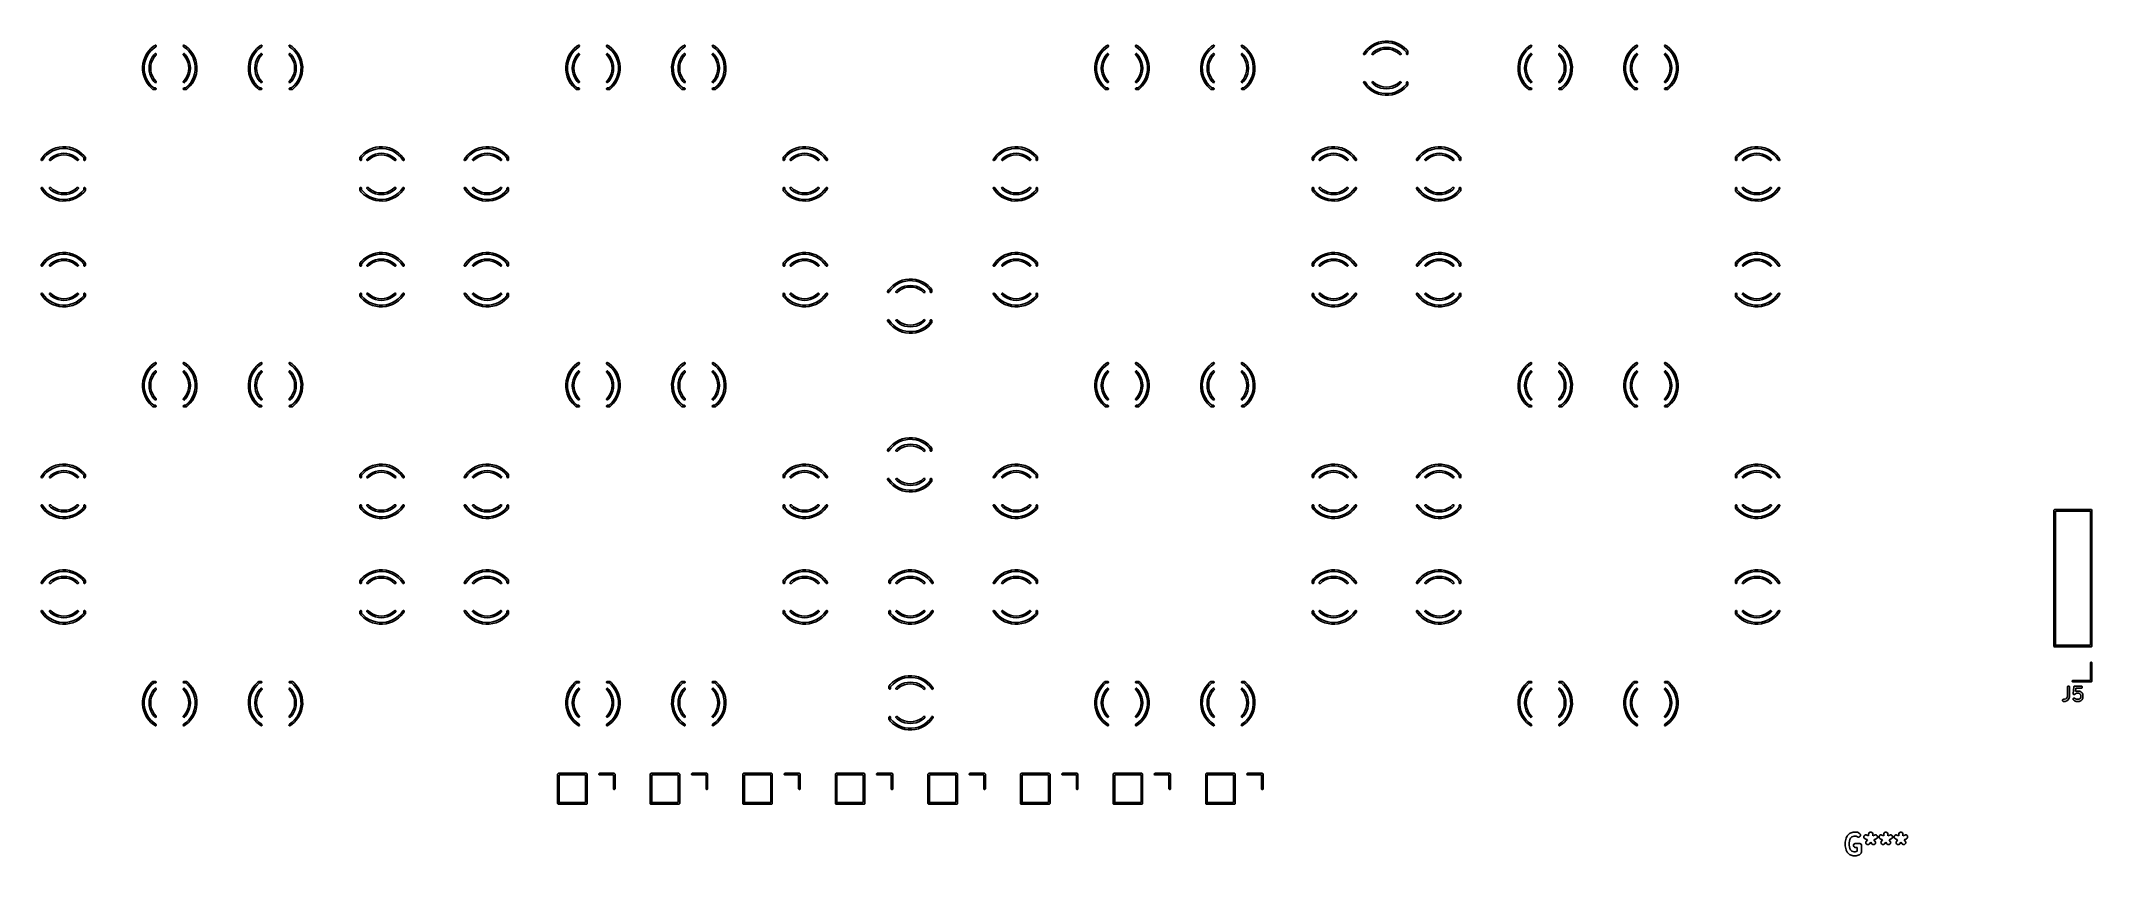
# Model space of a CAD drawing. Extents: x 49 to 204, y -101 to -39.
import ezdxf

# ---------------------------------------------------------------- set-up
doc = ezdxf.new("R2010")
doc.units = 0
doc.layers.add('BLACK', color=7, linetype='CONTINUOUS')

msp = doc.modelspace()

# ---------------------------------------------------------------- linework, layer by layer
at = {"layer": 'BLACK', "linetype": 'CONTINUOUS'}
for p, q in [((57.038389, -40.390766), (57.130968, -40.148081)), ((57.130968, -40.148081), (57.253434, -39.919019)), ((57.266196, -40.152217), (57.167508, -40.394342)), ((57.253434, -39.919019), (57.403829, -39.707244)), ((57.396704, -39.925654), (57.266196, -40.152217)), ((57.556638, -39.718809), (57.396704, -39.925654)), ((57.403829, -39.707244), (57.579747, -39.516143)), ((57.743061, -39.535479), (57.556638, -39.718809)), ((57.57108, -40.364771), (57.673263, -40.172318)), ((57.579747, -39.516143), (57.778377, -39.34877)), ((57.673263, -40.172318), (57.801205, -39.995936)), ((57.822701, -40.170928), (57.70983, -40.360553)), ((57.952554, -39.379029), (57.743061, -39.535479)), ((57.778377, -39.34877), (57.887428, -39.278239)), ((57.801205, -39.995936), (57.876821, -39.917499)), ((57.96322, -40.000777), (57.822701, -40.170928)), ((57.87679, -39.91747), (57.89032, -39.903434)), ((57.876821, -39.917499), (57.87679, -39.91747)), ((57.887427, -39.278238), (57.903801, -39.267657)), ((57.887428, -39.278239), (57.887427, -39.278238)), ((57.89032, -39.903434), (57.928711, -39.896627)), ((57.903801, -39.267657), (57.942734, -39.269787)), ((57.928711, -39.896627), (57.963772, -39.913686)), ((57.942734, -39.269787), (57.972979, -39.294394)), ((57.968927, -39.368448), (57.952553, -39.379028)), ((57.952553, -39.379028), (57.952554, -39.379029)), ((57.976719, -39.986712), (57.96319, -40.000748)), ((57.96319, -40.000748), (57.96322, -40.000777)), ((57.963772, -39.913686), (57.982109, -39.948095)), ((57.982984, -39.332079), (57.968927, -39.368448)), ((57.972979, -39.294394), (57.982984, -39.332079)), ((57.982109, -39.948095), (57.976719, -39.986712)), ((60.016996, -39.332079), (60.027001, -39.294394)), ((60.031053, -39.368448), (60.016996, -39.332079)), ((60.017871, -39.948096), (60.036208, -39.913686)), ((60.023261, -39.986712), (60.017871, -39.948096)), ((60.036791, -40.000748), (60.023261, -39.986712)), ((60.027001, -39.294394), (60.057246, -39.269787)), ((60.047427, -39.379028), (60.031053, -39.368448)), ((60.036208, -39.913686), (60.071268, -39.896627)), ((60.03679, -40.000749), (60.036791, -40.000748)), ((60.177315, -40.170904), (60.03679, -40.000749)), ((60.256919, -39.535478), (60.047427, -39.379028)), ((60.057246, -39.269787), (60.096179, -39.267657)), ((60.071268, -39.896627), (60.10966, -39.903433)), ((60.096179, -39.267657), (60.112553, -39.278238)), ((60.10966, -39.903433), (60.123189, -39.91747)), ((60.112553, -39.278238), (60.221604, -39.348769)), ((60.123189, -39.91747), (60.198807, -39.995908)), ((60.290191, -40.360533), (60.177315, -40.170904)), ((60.198807, -39.995908), (60.326754, -40.172294)), ((60.221604, -39.348769), (60.420233, -39.516142)), ((60.443343, -39.718808), (60.256919, -39.535478)), ((60.326754, -40.172294), (60.428941, -40.364753)), ((60.420233, -39.516142), (60.596152, -39.707244)), ((60.603277, -39.925653), (60.443343, -39.718808)), ((60.596152, -39.707244), (60.746547, -39.919019)), ((60.733785, -40.152217), (60.603277, -39.925653)), ((60.832473, -40.394342), (60.733785, -40.152217)), ((60.746547, -39.919019), (60.869013, -40.14808)), ((60.869013, -40.14808), (60.961592, -40.390766)), ((65.038389, -40.390766), (65.130968, -40.148081)), ((65.130968, -40.148081), (65.253434, -39.919019)), ((65.266196, -40.152217), (65.167508, -40.394342)), ((65.253434, -39.919019), (65.403829, -39.707244)), ((65.396704, -39.925654), (65.266196, -40.152217)), ((65.556638, -39.718809), (65.396704, -39.925654)), ((65.403829, -39.707244), (65.579747, -39.516143)), ((65.743061, -39.535479), (65.556638, -39.718809)), ((65.57108, -40.364771), (65.673263, -40.172318)), ((65.579747, -39.516143), (65.778377, -39.34877)), ((65.673263, -40.172318), (65.801205, -39.995936)), ((65.822701, -40.170928), (65.70983, -40.360553)), ((65.952554, -39.379029), (65.743061, -39.535479)), ((65.778377, -39.34877), (65.887428, -39.278239)), ((65.801205, -39.995936), (65.876821, -39.917499)), ((65.96322, -40.000777), (65.822701, -40.170928)), ((65.87679, -39.91747), (65.89032, -39.903434)), ((65.876821, -39.917499), (65.87679, -39.91747)), ((65.887427, -39.278238), (65.903801, -39.267657)), ((65.887428, -39.278239), (65.887427, -39.278238)), ((65.89032, -39.903434), (65.928711, -39.896627)), ((65.903801, -39.267657), (65.942734, -39.269787)), ((65.928711, -39.896627), (65.963772, -39.913686)), ((65.942734, -39.269787), (65.972979, -39.294394)), ((65.968927, -39.368448), (65.952553, -39.379028)), ((65.952553, -39.379028), (65.952554, -39.379029)), ((65.976719, -39.986712), (65.96319, -40.000748)), ((65.96319, -40.000748), (65.96322, -40.000777)), ((65.963772, -39.913686), (65.982109, -39.948095)), ((65.982984, -39.332079), (65.968927, -39.368448)), ((65.972979, -39.294394), (65.982984, -39.332079)), ((65.982109, -39.948095), (65.976719, -39.986712)), ((68.016996, -39.332079), (68.027001, -39.294394)), ((68.031053, -39.368448), (68.016996, -39.332079)), ((68.017871, -39.948096), (68.036208, -39.913686)), ((68.023261, -39.986712), (68.017871, -39.948096)), ((68.036791, -40.000748), (68.023261, -39.986712)), ((68.027001, -39.294394), (68.057246, -39.269787)), ((68.047427, -39.379028), (68.031053, -39.368448)), ((68.036208, -39.913686), (68.071268, -39.896627)), ((68.03679, -40.000749), (68.036791, -40.000748)), ((68.177315, -40.170904), (68.03679, -40.000749)), ((68.256919, -39.535478), (68.047427, -39.379028)), ((68.057246, -39.269787), (68.096179, -39.267657)), ((68.071268, -39.896627), (68.10966, -39.903433)), ((68.096179, -39.267657), (68.112553, -39.278238)), ((68.10966, -39.903433), (68.123189, -39.91747)), ((68.112553, -39.278238), (68.221604, -39.348769)), ((68.123189, -39.91747), (68.198807, -39.995908)), ((68.290191, -40.360533), (68.177315, -40.170904)), ((68.198807, -39.995908), (68.326754, -40.172294)), ((68.221604, -39.348769), (68.420233, -39.516142)), ((68.443343, -39.718808), (68.256919, -39.535478)), ((68.326754, -40.172294), (68.428941, -40.364753)), ((68.420233, -39.516142), (68.596152, -39.707244)), ((68.603277, -39.925653), (68.443343, -39.718808)), ((68.596152, -39.707244), (68.746547, -39.919019)), ((68.733785, -40.152217), (68.603277, -39.925653)), ((68.832473, -40.394342), (68.733785, -40.152217)), ((68.746547, -39.919019), (68.869013, -40.14808)), ((68.869013, -40.14808), (68.961592, -40.390766)), ((89.038389, -40.390766), (89.130968, -40.148081)), ((89.130968, -40.148081), (89.253434, -39.919019)), ((89.266196, -40.152217), (89.167508, -40.394342)), ((89.253434, -39.919019), (89.403829, -39.707244)), ((89.396704, -39.925654), (89.266196, -40.152217)), ((89.556638, -39.718809), (89.396704, -39.925654)), ((89.403829, -39.707244), (89.579747, -39.516143)), ((89.743061, -39.535479), (89.556638, -39.718809)), ((89.57108, -40.364771), (89.673263, -40.172318)), ((89.579747, -39.516143), (89.778377, -39.34877)), ((89.673263, -40.172318), (89.801205, -39.995936)), ((89.822701, -40.170928), (89.70983, -40.360553)), ((89.952554, -39.379029), (89.743061, -39.535479)), ((89.778377, -39.34877), (89.887428, -39.278239)), ((89.801205, -39.995936), (89.876821, -39.917499)), ((89.96322, -40.000777), (89.822701, -40.170928)), ((89.87679, -39.91747), (89.89032, -39.903434)), ((89.876821, -39.917499), (89.87679, -39.91747)), ((89.887427, -39.278238), (89.903801, -39.267657)), ((89.887428, -39.278239), (89.887427, -39.278238)), ((89.89032, -39.903434), (89.928711, -39.896627)), ((89.903801, -39.267657), (89.942734, -39.269787)), ((89.928711, -39.896627), (89.963772, -39.913686)), ((89.942734, -39.269787), (89.972979, -39.294394)), ((89.968927, -39.368448), (89.952553, -39.379028)), ((89.952553, -39.379028), (89.952554, -39.379029)), ((89.976719, -39.986712), (89.96319, -40.000748)), ((89.96319, -40.000748), (89.96322, -40.000777)), ((89.963772, -39.913686), (89.982109, -39.948095)), ((89.982984, -39.332079), (89.968927, -39.368448)), ((89.972979, -39.294394), (89.982984, -39.332079)), ((89.982109, -39.948095), (89.976719, -39.986712)), ((92.016996, -39.33208), (92.027001, -39.294395)), ((92.031053, -39.368449), (92.016996, -39.33208)), ((92.017871, -39.948096), (92.036208, -39.913686)), ((92.023261, -39.986712), (92.017871, -39.948096)), ((92.036791, -40.000748), (92.023261, -39.986712)), ((92.027001, -39.294395), (92.057245, -39.269788)), ((92.047428, -39.379028), (92.031053, -39.368449)), ((92.036208, -39.913686), (92.071268, -39.896627)), ((92.03679, -40.000749), (92.036791, -40.000748)), ((92.177315, -40.170904), (92.03679, -40.000749)), ((92.047428, -39.379029), (92.047428, -39.379028)), ((92.256925, -39.535478), (92.047428, -39.379029)), ((92.057245, -39.269788), (92.096178, -39.267657)), ((92.071268, -39.896627), (92.10966, -39.903433)), ((92.096178, -39.267657), (92.112552, -39.278238)), ((92.10966, -39.903433), (92.123189, -39.91747)), ((92.112552, -39.278238), (92.221606, -39.348769)), ((92.123189, -39.91747), (92.198807, -39.995908)), ((92.290191, -40.360533), (92.177315, -40.170904)), ((92.198807, -39.995908), (92.326754, -40.172294)), ((92.221606, -39.348769), (92.42024, -39.516141)), ((92.443353, -39.718808), (92.256925, -39.535478)), ((92.326754, -40.172294), (92.428941, -40.364753)), ((92.42024, -39.516141), (92.596163, -39.707243)), ((92.603292, -39.925654), (92.443353, -39.718808)), ((92.596163, -39.707243), (92.746562, -39.919019)), ((92.733804, -40.15222), (92.603292, -39.925654)), ((92.832496, -40.394347), (92.733804, -40.15222)), ((92.746562, -39.919019), (92.869032, -40.148083)), ((92.869032, -40.148083), (92.961615, -40.390771)), ((97.03842, -40.390787), (97.130999, -40.148105)), ((97.130999, -40.148105), (97.253465, -39.919047)), ((97.266227, -40.152243), (97.167539, -40.394364)), ((97.253465, -39.919047), (97.403859, -39.707276)), ((97.396735, -39.925684), (97.266227, -40.152243)), ((97.556667, -39.718842), (97.396735, -39.925684)), ((97.403859, -39.707276), (97.579776, -39.516178)), ((97.743089, -39.535516), (97.556667, -39.718842)), ((97.57108, -40.364771), (97.673263, -40.172318)), ((97.579776, -39.516178), (97.778404, -39.348809)), ((97.673263, -40.172318), (97.801205, -39.995936)), ((97.822701, -40.170928), (97.70983, -40.360553)), ((97.952579, -39.379069), (97.743089, -39.535516)), ((97.778404, -39.348809), (97.887454, -39.278279)), ((97.801205, -39.995936), (97.876821, -39.917499)), ((97.96322, -40.000777), (97.822701, -40.170928)), ((97.87679, -39.91747), (97.89032, -39.903434)), ((97.876821, -39.917499), (97.87679, -39.91747)), ((97.887427, -39.278238), (97.903802, -39.267657)), ((97.887454, -39.278279), (97.887427, -39.278238)), ((97.89032, -39.903434), (97.928711, -39.896627)), ((97.903802, -39.267657), (97.942734, -39.269787)), ((97.928711, -39.896627), (97.963772, -39.913686)), ((97.942734, -39.269787), (97.972979, -39.294395)), ((97.968927, -39.368448), (97.952553, -39.379028)), ((97.952553, -39.379028), (97.952579, -39.379069)), ((97.976719, -39.986712), (97.96319, -40.000748)), ((97.96319, -40.000748), (97.96322, -40.000777)), ((97.963772, -39.913686), (97.982109, -39.948095)), ((97.982984, -39.33208), (97.968927, -39.368448)), ((97.972979, -39.294395), (97.982984, -39.33208)), ((97.982109, -39.948095), (97.976719, -39.986712)), ((100.016996, -39.33208), (100.027001, -39.294395)), ((100.031053, -39.368449), (100.016996, -39.33208)), ((100.017871, -39.948096), (100.036208, -39.913686)), ((100.023261, -39.986712), (100.017871, -39.948096)), ((100.036791, -40.000748), (100.023261, -39.986712)), ((100.027001, -39.294395), (100.057245, -39.269788)), ((100.047428, -39.379028), (100.031053, -39.368449)), ((100.036208, -39.913686), (100.071268, -39.896627)), ((100.03679, -40.000749), (100.036791, -40.000748)), ((100.177315, -40.170904), (100.03679, -40.000749)), ((100.047428, -39.379029), (100.047428, -39.379028)), ((100.256925, -39.535478), (100.047428, -39.379029)), ((100.057245, -39.269788), (100.096178, -39.267657)), ((100.071268, -39.896627), (100.10966, -39.903433)), ((100.096178, -39.267657), (100.112552, -39.278238)), ((100.10966, -39.903433), (100.123189, -39.91747)), ((100.112552, -39.278238), (100.221606, -39.348769)), ((100.123189, -39.91747), (100.198807, -39.995908)), ((100.290191, -40.360533), (100.177315, -40.170904)), ((100.198807, -39.995908), (100.326754, -40.172294)), ((100.221606, -39.348769), (100.42024, -39.516141)), ((100.443353, -39.718808), (100.256925, -39.535478)), ((100.326754, -40.172294), (100.428941, -40.364753)), ((100.42024, -39.516141), (100.596163, -39.707243)), ((100.603292, -39.925654), (100.443353, -39.718808)), ((100.596163, -39.707243), (100.746562, -39.919019)), ((100.733804, -40.15222), (100.603292, -39.925654)), ((100.832496, -40.394347), (100.733804, -40.15222)), ((100.746562, -39.919019), (100.869032, -40.148083)), ((100.869032, -40.148083), (100.961615, -40.390771)), ((129.03842, -40.390787), (129.130999, -40.148105)), ((129.130999, -40.148105), (129.253465, -39.919047)), ((129.266227, -40.152243), (129.167539, -40.394364)), ((129.253465, -39.919047), (129.403859, -39.707276)), ((129.396735, -39.925684), (129.266227, -40.152243)), ((129.556667, -39.718842), (129.396735, -39.925684)), ((129.403859, -39.707276), (129.579776, -39.516178)), ((129.743089, -39.535516), (129.556667, -39.718842)), ((129.57108, -40.364771), (129.673263, -40.172318)), ((129.579776, -39.516178), (129.778404, -39.348809)), ((129.673263, -40.172318), (129.801205, -39.995936)), ((129.822701, -40.170928), (129.70983, -40.360553)), ((129.952579, -39.379069), (129.743089, -39.535516)), ((129.778404, -39.348809), (129.887454, -39.278279)), ((129.801205, -39.995936), (129.876821, -39.917499)), ((129.96322, -40.000777), (129.822701, -40.170928)), ((129.87679, -39.91747), (129.89032, -39.903434)), ((129.876821, -39.917499), (129.87679, -39.91747)), ((129.887427, -39.278238), (129.903802, -39.267657)), ((129.887454, -39.278279), (129.887427, -39.278238)), ((129.89032, -39.903434), (129.928711, -39.896627)), ((129.903802, -39.267657), (129.942734, -39.269787)), ((129.928711, -39.896627), (129.963772, -39.913686)), ((129.942734, -39.269787), (129.972979, -39.294395)), ((129.968927, -39.368448), (129.952553, -39.379028)), ((129.952553, -39.379028), (129.952579, -39.379069)), ((129.976719, -39.986712), (129.96319, -40.000748)), ((129.96319, -40.000748), (129.96322, -40.000777)), ((129.963772, -39.913686), (129.982109, -39.948095)), ((129.982984, -39.33208), (129.968927, -39.368448)), ((129.972979, -39.294395), (129.982984, -39.33208)), ((129.982109, -39.948095), (129.976719, -39.986712)), ((132.016996, -39.33208), (132.027001, -39.294395)), ((132.031053, -39.368449), (132.016996, -39.33208)), ((132.017871, -39.948096), (132.036208, -39.913686)), ((132.023261, -39.986712), (132.017871, -39.948096)), ((132.036791, -40.000748), (132.023261, -39.986712)), ((132.027001, -39.294395), (132.057245, -39.269788)), ((132.047428, -39.379028), (132.031053, -39.368449)), ((132.036208, -39.913686), (132.071268, -39.896627)), ((132.03679, -40.000749), (132.036791, -40.000748)), ((132.177315, -40.170904), (132.03679, -40.000749)), ((132.047428, -39.379029), (132.047428, -39.379028)), ((132.256925, -39.535478), (132.047428, -39.379029)), ((132.057245, -39.269788), (132.096178, -39.267657)), ((132.071268, -39.896627), (132.10966, -39.903433)), ((132.096178, -39.267657), (132.112552, -39.278238)), ((132.10966, -39.903433), (132.123189, -39.91747)), ((132.112552, -39.278238), (132.221606, -39.348769)), ((132.123189, -39.91747), (132.198807, -39.995908)), ((132.290191, -40.360533), (132.177315, -40.170904)), ((132.198807, -39.995908), (132.326754, -40.172294)), ((132.221606, -39.348769), (132.42024, -39.516141)), ((132.443353, -39.718808), (132.256925, -39.535478)), ((132.326754, -40.172294), (132.428941, -40.364753)), ((132.42024, -39.516141), (132.596163, -39.707243)), ((132.603292, -39.925654), (132.443353, -39.718808)), ((132.596163, -39.707243), (132.746562, -39.919019)), ((132.733804, -40.15222), (132.603292, -39.925654)), ((132.832496, -40.394347), (132.733804, -40.15222)), ((132.746562, -39.919019), (132.869032, -40.148083)), ((132.869032, -40.148083), (132.961615, -40.390771)), ((137.03842, -40.390787), (137.130999, -40.148105)), ((137.130999, -40.148105), (137.253465, -39.919047)), ((137.266227, -40.152243), (137.167539, -40.394364)), ((137.253465, -39.919047), (137.403859, -39.707276)), ((137.396735, -39.925684), (137.266227, -40.152243)), ((137.556667, -39.718842), (137.396735, -39.925684)), ((137.403859, -39.707276), (137.579776, -39.516178)), ((137.743089, -39.535516), (137.556667, -39.718842)), ((137.57108, -40.364771), (137.673263, -40.172318)), ((137.579776, -39.516178), (137.778404, -39.348809)), ((137.673263, -40.172318), (137.801205, -39.995936)), ((137.822701, -40.170928), (137.70983, -40.360553)), ((137.952579, -39.379069), (137.743089, -39.535516)), ((137.778404, -39.348809), (137.887454, -39.278279)), ((137.801205, -39.995936), (137.876821, -39.917499)), ((137.96322, -40.000777), (137.822701, -40.170928)), ((137.87679, -39.91747), (137.89032, -39.903434)), ((137.876821, -39.917499), (137.87679, -39.91747)), ((137.887427, -39.278238), (137.903802, -39.267657)), ((137.887454, -39.278279), (137.887427, -39.278238)), ((137.89032, -39.903434), (137.928711, -39.896627)), ((137.903802, -39.267657), (137.942734, -39.269787)), ((137.928711, -39.896627), (137.963772, -39.913686)), ((137.942734, -39.269787), (137.972979, -39.294395)), ((137.968927, -39.368448), (137.952553, -39.379028)), ((137.952553, -39.379028), (137.952579, -39.379069)), ((137.976719, -39.986712), (137.96319, -40.000748)), ((137.96319, -40.000748), (137.96322, -40.000777)), ((137.963772, -39.913686), (137.982109, -39.948095)), ((137.982984, -39.33208), (137.968927, -39.368448)), ((137.972979, -39.294395), (137.982984, -39.33208)), ((137.982109, -39.948095), (137.976719, -39.986712)), ((140.016996, -39.33208), (140.027001, -39.294395)), ((140.031053, -39.368449), (140.016996, -39.33208)), ((140.017871, -39.948096), (140.036208, -39.913686)), ((140.023261, -39.986712), (140.017871, -39.948096)), ((140.036791, -40.000748), (140.023261, -39.986712)), ((140.027001, -39.294395), (140.057245, -39.269788)), ((140.047428, -39.379028), (140.031053, -39.368449)), ((140.036208, -39.913686), (140.071268, -39.896627)), ((140.03679, -40.000749), (140.036791, -40.000748)), ((140.177315, -40.170904), (140.03679, -40.000749)), ((140.047428, -39.379029), (140.047428, -39.379028)), ((140.256925, -39.535478), (140.047428, -39.379029)), ((140.057245, -39.269788), (140.096178, -39.267657)), ((140.071268, -39.896627), (140.10966, -39.903433)), ((140.096178, -39.267657), (140.112552, -39.278238)), ((140.10966, -39.903433), (140.123189, -39.91747)), ((140.112552, -39.278238), (140.221606, -39.348769)), ((140.123189, -39.91747), (140.198807, -39.995908)), ((140.290191, -40.360533), (140.177315, -40.170904)), ((140.198807, -39.995908), (140.326754, -40.172294)), ((140.221606, -39.348769), (140.42024, -39.516141)), ((140.443353, -39.718808), (140.256925, -39.535478)), ((140.326754, -40.172294), (140.428941, -40.364753)), ((140.42024, -39.516141), (140.596163, -39.707243)), ((140.603292, -39.925654), (140.443353, -39.718808)), ((140.596163, -39.707243), (140.746562, -39.919019)), ((140.733804, -40.15222), (140.603292, -39.925654)), ((140.832496, -40.394347), (140.733804, -40.15222)), ((140.746562, -39.919019), (140.869032, -40.148083)), ((140.869032, -40.148083), (140.961615, -40.390771)), ((149.267578, -39.903881), (149.278158, -39.887507)), ((149.269707, -39.942813), (149.267578, -39.903881)), ((149.294314, -39.973058), (149.269707, -39.942813)), ((149.278158, -39.887507), (149.34869, -39.778456)), ((149.331999, -39.983064), (149.294314, -39.973058)), ((149.368367, -39.969008), (149.331999, -39.983064)), ((149.34869, -39.778456), (149.516064, -39.579828)), ((149.378948, -39.952633), (149.368367, -39.969008)), ((149.5354, -39.743142), (149.378948, -39.952633)), ((149.516064, -39.579828), (149.707167, -39.403911)), ((149.718731, -39.55672), (149.5354, -39.743142)), ((149.707167, -39.403911), (149.918943, -39.253517)), ((149.925577, -39.396788), (149.718731, -39.55672)), ((149.896547, -39.928791), (149.903354, -39.890399)), ((149.913606, -39.963851), (149.896547, -39.928791)), ((149.903354, -39.890399), (149.917391, -39.87687)), ((149.948015, -39.982189), (149.913606, -39.963851)), ((149.917391, -39.876871), (149.99583, -39.801255)), ((149.917391, -39.87687), (149.917391, -39.876871)), ((149.918943, -39.253517), (150.148005, -39.131052)), ((150.152141, -39.26628), (149.925577, -39.396788)), ((149.986631, -39.976799), (149.948015, -39.982189)), ((150.000667, -39.96327), (149.986631, -39.976799)), ((149.99583, -39.801255), (150.172215, -39.673313)), ((150.000668, -39.963271), (150.000667, -39.96327)), ((150.170823, -39.822751), (150.000668, -39.963271)), ((150.148005, -39.131052), (150.39069, -39.038474)), ((150.394266, -39.167593), (150.152141, -39.26628)), ((150.360452, -39.709881), (150.170823, -39.822751)), ((150.172215, -39.673313), (150.364673, -39.571131)), ((150.5651, -39.627311), (150.360452, -39.709881)), ((150.364673, -39.571131), (150.569466, -39.496692)), ((150.39069, -39.038474), (150.643119, -38.977262)), ((150.647507, -39.102537), (150.394266, -39.167593)), ((150.779961, -39.57698), (150.5651, -39.627311)), ((150.569466, -39.496692), (150.782618, -39.451443)), ((150.643119, -38.977262), (150.901255, -38.948397)), ((150.907218, -39.072306), (150.647507, -39.102537)), ((150.99999, -39.560071), (150.779961, -39.57698)), ((150.782618, -39.451443), (150.99999, -39.436262)), ((150.901255, -38.948397), (151.160969, -38.952339)), ((151.168632, -39.077456), (150.907218, -39.072306)), ((150.99999, -39.436262), (151.217362, -39.451443)), ((151.220019, -39.57698), (150.99999, -39.560071)), ((151.160969, -38.952339), (151.418109, -38.989025)), ((151.42695, -39.117891), (151.168632, -39.077456)), ((151.217362, -39.451443), (151.430514, -39.496692)), ((151.43488, -39.627311), (151.220019, -39.57698)), ((151.418109, -38.989025), (151.668564, -39.05787)), ((151.677434, -39.19287), (151.42695, -39.117891)), ((151.430514, -39.496692), (151.635307, -39.571131)), ((151.639528, -39.709881), (151.43488, -39.627311)), ((151.635307, -39.571131), (151.827765, -39.673313)), ((151.829157, -39.822751), (151.639528, -39.709881)), ((151.668564, -39.05787), (151.908328, -39.157771)), ((151.915484, -39.301016), (151.677434, -39.19287)), ((151.827765, -39.673313), (152.00415, -39.801255)), ((151.999312, -39.963271), (151.829157, -39.822751)), ((151.908328, -39.157771), (152.133568, -39.287132)), ((152.136733, -39.440345), (151.915484, -39.301016)), ((151.999313, -39.96327), (151.999312, -39.963271)), ((152.013349, -39.976799), (151.999313, -39.96327)), ((152.00415, -39.801255), (152.082589, -39.876871)), ((152.051965, -39.982189), (152.013349, -39.976799)), ((152.086374, -39.963851), (152.051965, -39.982189)), ((152.082589, -39.876871), (152.082589, -39.87687)), ((152.082589, -39.87687), (152.096626, -39.890399)), ((152.103433, -39.928791), (152.086374, -39.963851)), ((152.096626, -39.890399), (152.103433, -39.928791)), ((152.133568, -39.287132), (152.340682, -39.443884)), ((152.33712, -39.6083), (152.136733, -39.440345)), ((152.49999, -39.787518), (152.33712, -39.6083)), ((152.340682, -39.443884), (152.526357, -39.62552)), ((152.49999, -39.92007), (152.49999, -39.787518)), ((152.504557, -39.943031), (152.49999, -39.92007)), ((152.537029, -39.975503), (152.504557, -39.943031)), ((152.526357, -39.62552), (152.607036, -39.727293)), ((152.582951, -39.975503), (152.537029, -39.975503)), ((152.615423, -39.943031), (152.582951, -39.975503)), ((152.607036, -39.727293), (152.607025, -39.727302)), ((152.607025, -39.727302), (152.619129, -39.742584)), ((152.61999, -39.92007), (152.615423, -39.943031)), ((152.619129, -39.742584), (152.620748, -39.781541)), ((152.620748, -39.781541), (152.61999, -39.782681)), ((152.61999, -39.782681), (152.61999, -39.92007)), ((161.03842, -40.390787), (161.130999, -40.148105)), ((161.130999, -40.148105), (161.253465, -39.919047)), ((161.266227, -40.152243), (161.167539, -40.394364)), ((161.253465, -39.919047), (161.403859, -39.707276)), ((161.396735, -39.925684), (161.266227, -40.152243)), ((161.556667, -39.718842), (161.396735, -39.925684)), ((161.403859, -39.707276), (161.579776, -39.516178)), ((161.743089, -39.535516), (161.556667, -39.718842)), ((161.57108, -40.364771), (161.673263, -40.172318)), ((161.579776, -39.516178), (161.778404, -39.348809)), ((161.673263, -40.172318), (161.801205, -39.995936)), ((161.822701, -40.170928), (161.70983, -40.360553)), ((161.952579, -39.379069), (161.743089, -39.535516)), ((161.778404, -39.348809), (161.887454, -39.278279)), ((161.801205, -39.995936), (161.876821, -39.917499)), ((161.96322, -40.000777), (161.822701, -40.170928)), ((161.87679, -39.91747), (161.89032, -39.903434)), ((161.876821, -39.917499), (161.87679, -39.91747)), ((161.887427, -39.278238), (161.903802, -39.267657)), ((161.887454, -39.278279), (161.887427, -39.278238)), ((161.89032, -39.903434), (161.928711, -39.896627)), ((161.903802, -39.267657), (161.942734, -39.269787)), ((161.928711, -39.896627), (161.963772, -39.913686)), ((161.942734, -39.269787), (161.972979, -39.294395)), ((161.968927, -39.368448), (161.952553, -39.379028)), ((161.952553, -39.379028), (161.952579, -39.379069)), ((161.976719, -39.986712), (161.96319, -40.000748)), ((161.96319, -40.000748), (161.96322, -40.000777)), ((161.963772, -39.913686), (161.982109, -39.948095)), ((161.982984, -39.33208), (161.968927, -39.368448)), ((161.972979, -39.294395), (161.982984, -39.33208)), ((161.982109, -39.948095), (161.976719, -39.986712)), ((164.016996, -39.33208), (164.027001, -39.294395)), ((164.031053, -39.368449), (164.016996, -39.33208)), ((164.017871, -39.948096), (164.036208, -39.913686)), ((164.023261, -39.986712), (164.017871, -39.948096)), ((164.036791, -40.000748), (164.023261, -39.986712)), ((164.027001, -39.294395), (164.057245, -39.269788)), ((164.047428, -39.379028), (164.031053, -39.368449)), ((164.036208, -39.913686), (164.071268, -39.896627)), ((164.03679, -40.000749), (164.036791, -40.000748)), ((164.177315, -40.170904), (164.03679, -40.000749)), ((164.047428, -39.379029), (164.047428, -39.379028)), ((164.256925, -39.535478), (164.047428, -39.379029)), ((164.057245, -39.269788), (164.096178, -39.267657)), ((164.071268, -39.896627), (164.10966, -39.903433)), ((164.096178, -39.267657), (164.112552, -39.278238)), ((164.10966, -39.903433), (164.123189, -39.91747)), ((164.112552, -39.278238), (164.221606, -39.348769)), ((164.123189, -39.91747), (164.198807, -39.995908)), ((164.290191, -40.360533), (164.177315, -40.170904)), ((164.198807, -39.995908), (164.326754, -40.172294)), ((164.221606, -39.348769), (164.42024, -39.516141)), ((164.443353, -39.718808), (164.256925, -39.535478)), ((164.326754, -40.172294), (164.428941, -40.364753)), ((164.42024, -39.516141), (164.596163, -39.707243)), ((164.603292, -39.925654), (164.443353, -39.718808)), ((164.596163, -39.707243), (164.746562, -39.919019)), ((164.733804, -40.15222), (164.603292, -39.925654)), ((164.832496, -40.394347), (164.733804, -40.15222)), ((164.746562, -39.919019), (164.869032, -40.148083)), ((164.869032, -40.148083), (164.961615, -40.390771)), ((169.03842, -40.390787), (169.130999, -40.148105)), ((169.130999, -40.148105), (169.253465, -39.919047)), ((169.266227, -40.152243), (169.167539, -40.394364)), ((169.253465, -39.919047), (169.403859, -39.707276)), ((169.396735, -39.925684), (169.266227, -40.152243)), ((169.556667, -39.718842), (169.396735, -39.925684)), ((169.403859, -39.707276), (169.579776, -39.516178)), ((169.743089, -39.535516), (169.556667, -39.718842)), ((169.57108, -40.364771), (169.673263, -40.172318)), ((169.579776, -39.516178), (169.778404, -39.348809)), ((169.673263, -40.172318), (169.801205, -39.995936)), ((169.822701, -40.170928), (169.70983, -40.360553)), ((169.952579, -39.379069), (169.743089, -39.535516)), ((169.778404, -39.348809), (169.887454, -39.278279)), ((169.801205, -39.995936), (169.876821, -39.917499)), ((169.96322, -40.000777), (169.822701, -40.170928)), ((169.87679, -39.91747), (169.89032, -39.903434)), ((169.876821, -39.917499), (169.87679, -39.91747)), ((169.887427, -39.278238), (169.903802, -39.267657)), ((169.887454, -39.278279), (169.887427, -39.278238)), ((169.89032, -39.903434), (169.928711, -39.896627)), ((169.903802, -39.267657), (169.942734, -39.269787)), ((169.928711, -39.896627), (169.963772, -39.913686)), ((169.942734, -39.269787), (169.972979, -39.294395)), ((169.968927, -39.368448), (169.952553, -39.379028)), ((169.952553, -39.379028), (169.952579, -39.379069)), ((169.976719, -39.986712), (169.96319, -40.000748)), ((169.96319, -40.000748), (169.96322, -40.000777)), ((169.963772, -39.913686), (169.982109, -39.948095)), ((169.982984, -39.33208), (169.968927, -39.368448)), ((169.972979, -39.294395), (169.982984, -39.33208)), ((169.982109, -39.948095), (169.976719, -39.986712)), ((172.016996, -39.33208), (172.027001, -39.294395)), ((172.031053, -39.368449), (172.016996, -39.33208)), ((172.017871, -39.948096), (172.036208, -39.913686)), ((172.023261, -39.986712), (172.017871, -39.948096)), ((172.036791, -40.000748), (172.023261, -39.986712)), ((172.027001, -39.294395), (172.057245, -39.269788)), ((172.047428, -39.379028), (172.031053, -39.368449)), ((172.036208, -39.913686), (172.071268, -39.896627)), ((172.03679, -40.000749), (172.036791, -40.000748)), ((172.177315, -40.170904), (172.03679, -40.000749)), ((172.047428, -39.379029), (172.047428, -39.379028)), ((172.256925, -39.535478), (172.047428, -39.379029)), ((172.057245, -39.269788), (172.096178, -39.267657)), ((172.071268, -39.896627), (172.10966, -39.903433)), ((172.096178, -39.267657), (172.112552, -39.278238)), ((172.10966, -39.903433), (172.123189, -39.91747)), ((172.112552, -39.278238), (172.221606, -39.348769)), ((172.123189, -39.91747), (172.198807, -39.995908)), ((172.290191, -40.360533), (172.177315, -40.170904)), ((172.198807, -39.995908), (172.326754, -40.172294)), ((172.221606, -39.348769), (172.42024, -39.516141)), ((172.443353, -39.718808), (172.256925, -39.535478)), ((172.326754, -40.172294), (172.428941, -40.364753)), ((172.42024, -39.516141), (172.596163, -39.707243)), ((172.603292, -39.925654), (172.443353, -39.718808)), ((172.596163, -39.707243), (172.746562, -39.919019)), ((172.733804, -40.15222), (172.603292, -39.925654)), ((172.832496, -40.394347), (172.733804, -40.15222)), ((172.746562, -39.919019), (172.869032, -40.148083)), ((172.869032, -40.148083), (172.961615, -40.390771)), ((56.948313, -40.901331), (56.977178, -40.643195)), ((56.952256, -41.161045), (56.948313, -40.901331)), ((56.988943, -41.418186), (56.952256, -41.161045)), ((56.977178, -40.643195), (57.038389, -40.390766)), ((57.057789, -41.66864), (56.988943, -41.418186)), ((57.157693, -41.908404), (57.057789, -41.66864)), ((57.102452, -40.647583), (57.072222, -40.907294)), ((57.072222, -40.907294), (57.077373, -41.168708)), ((57.077373, -41.168708), (57.117809, -41.427026)), ((57.167508, -40.394342), (57.102452, -40.647583)), ((57.117809, -41.427026), (57.19279, -41.677509)), ((57.19279, -41.677509), (57.300938, -41.915558)), ((57.436205, -41.000077), (57.451389, -40.782709)), ((57.451383, -41.217447), (57.436205, -41.000077)), ((57.496628, -41.430596), (57.451383, -41.217447)), ((57.451389, -40.782709), (57.49664, -40.56956)), ((57.571062, -41.635387), (57.496628, -41.430596)), ((57.49664, -40.56956), (57.57108, -40.364771)), ((57.576926, -40.780054), (57.560014, -41.000079)), ((57.560014, -41.000079), (57.57692, -41.220105)), ((57.673239, -41.827844), (57.571062, -41.635387)), ((57.57692, -41.220105), (57.627246, -41.434964)), ((57.627259, -40.565196), (57.576926, -40.780054)), ((57.627246, -41.434964), (57.709812, -41.63961)), ((57.70983, -40.360553), (57.627259, -40.565196)), ((57.801176, -42.00423), (57.673239, -41.827844)), ((57.709812, -41.63961), (57.822677, -41.829238)), ((57.822677, -41.829238), (57.963191, -41.999393)), ((60.036819, -41.999421), (60.177339, -41.829262)), ((60.177339, -41.829262), (60.290209, -41.639629)), ((60.326778, -41.827867), (60.198836, -42.004257)), ((60.372765, -40.565183), (60.290191, -40.360533)), ((60.290209, -41.639629), (60.372778, -41.434977)), ((60.42896, -41.635406), (60.326778, -41.827867)), ((60.4231, -40.780047), (60.372765, -40.565183)), ((60.372778, -41.434977), (60.423107, -41.220112)), ((60.440013, -41.000079), (60.4231, -40.780047)), ((60.423107, -41.220112), (60.440013, -41.000079)), ((60.428941, -40.364753), (60.503384, -40.569548)), ((60.503397, -41.430609), (60.42896, -41.635406)), ((60.503384, -40.569548), (60.548637, -40.782702)), ((60.548644, -41.217453), (60.503397, -41.430609)), ((60.548637, -40.782702), (60.563822, -41.000077)), ((60.563822, -41.000077), (60.548644, -41.217453)), ((60.699043, -41.915558), (60.807191, -41.677509)), ((60.807191, -41.677509), (60.882172, -41.427026)), ((60.897529, -40.647583), (60.832473, -40.394342)), ((60.942192, -41.668641), (60.842288, -41.908404)), ((60.882172, -41.427026), (60.922608, -41.168708)), ((60.927759, -40.907294), (60.897529, -40.647583)), ((60.922608, -41.168708), (60.927759, -40.907294)), ((61.011038, -41.418186), (60.942192, -41.668641)), ((60.961592, -40.390766), (61.022803, -40.643195)), ((61.047725, -41.161045), (61.011038, -41.418186)), ((61.022803, -40.643195), (61.051668, -40.901331)), ((61.051668, -40.901331), (61.047725, -41.161045)), ((64.948313, -40.901331), (64.977178, -40.643195)), ((64.952256, -41.161045), (64.948313, -40.901331)), ((64.988943, -41.418186), (64.952256, -41.161045)), ((64.977178, -40.643195), (65.038389, -40.390766)), ((65.057789, -41.66864), (64.988943, -41.418186)), ((65.157693, -41.908404), (65.057789, -41.66864)), ((65.102452, -40.647583), (65.072222, -40.907294)), ((65.072222, -40.907294), (65.077373, -41.168708)), ((65.077373, -41.168708), (65.117809, -41.427026)), ((65.167508, -40.394342), (65.102452, -40.647583)), ((65.117809, -41.427026), (65.19279, -41.677509)), ((65.19279, -41.677509), (65.300938, -41.915558)), ((65.436205, -41.000077), (65.451389, -40.782709)), ((65.451383, -41.217447), (65.436205, -41.000077)), ((65.496628, -41.430596), (65.451383, -41.217447)), ((65.451389, -40.782709), (65.49664, -40.56956)), ((65.571062, -41.635387), (65.496628, -41.430596)), ((65.49664, -40.56956), (65.57108, -40.364771)), ((65.576926, -40.780054), (65.560014, -41.000079)), ((65.560014, -41.000079), (65.57692, -41.220105)), ((65.673239, -41.827844), (65.571062, -41.635387)), ((65.57692, -41.220105), (65.627246, -41.434964)), ((65.627259, -40.565196), (65.576926, -40.780054)), ((65.627246, -41.434964), (65.709812, -41.63961)), ((65.70983, -40.360553), (65.627259, -40.565196)), ((65.801176, -42.00423), (65.673239, -41.827844)), ((65.709812, -41.63961), (65.822677, -41.829238)), ((65.822677, -41.829238), (65.963191, -41.999393)), ((68.036819, -41.999421), (68.177339, -41.829262)), ((68.177339, -41.829262), (68.290209, -41.639629)), ((68.326778, -41.827867), (68.198836, -42.004257)), ((68.372765, -40.565183), (68.290191, -40.360533)), ((68.290209, -41.639629), (68.372778, -41.434977)), ((68.42896, -41.635406), (68.326778, -41.827867)), ((68.4231, -40.780047), (68.372765, -40.565183)), ((68.372778, -41.434977), (68.423107, -41.220112)), ((68.440013, -41.000079), (68.4231, -40.780047)), ((68.423107, -41.220112), (68.440013, -41.000079)), ((68.428941, -40.364753), (68.503384, -40.569548)), ((68.503397, -41.430609), (68.42896, -41.635406)), ((68.503384, -40.569548), (68.548637, -40.782702)), ((68.548644, -41.217453), (68.503397, -41.430609)), ((68.548637, -40.782702), (68.563822, -41.000077)), ((68.563822, -41.000077), (68.548644, -41.217453)), ((68.699043, -41.915558), (68.807191, -41.677509)), ((68.807191, -41.677509), (68.882172, -41.427026)), ((68.897529, -40.647583), (68.832473, -40.394342)), ((68.942192, -41.668641), (68.842288, -41.908404)), ((68.882172, -41.427026), (68.922608, -41.168708)), ((68.927759, -40.907294), (68.897529, -40.647583)), ((68.922608, -41.168708), (68.927759, -40.907294)), ((69.011038, -41.418186), (68.942192, -41.668641)), ((68.961592, -40.390766), (69.022803, -40.643195)), ((69.047725, -41.161045), (69.011038, -41.418186)), ((69.022803, -40.643195), (69.051668, -40.901331)), ((69.051668, -40.901331), (69.047725, -41.161045)), ((88.948313, -40.901331), (88.977178, -40.643195)), ((88.952256, -41.161045), (88.948313, -40.901331)), ((88.988943, -41.418186), (88.952256, -41.161045)), ((88.977178, -40.643195), (89.038389, -40.390766)), ((89.057789, -41.66864), (88.988943, -41.418186)), ((89.157693, -41.908404), (89.057789, -41.66864)), ((89.102452, -40.647583), (89.072222, -40.907294)), ((89.072222, -40.907294), (89.077373, -41.168708)), ((89.077373, -41.168708), (89.117809, -41.427026)), ((89.167508, -40.394342), (89.102452, -40.647583)), ((89.117809, -41.427026), (89.19279, -41.677509)), ((89.19279, -41.677509), (89.300938, -41.915558)), ((89.436205, -41.000077), (89.451389, -40.782709)), ((89.451383, -41.217447), (89.436205, -41.000077)), ((89.496628, -41.430596), (89.451383, -41.217447)), ((89.451389, -40.782709), (89.49664, -40.56956)), ((89.571062, -41.635387), (89.496628, -41.430596)), ((89.49664, -40.56956), (89.57108, -40.364771)), ((89.576926, -40.780054), (89.560014, -41.000079)), ((89.560014, -41.000079), (89.57692, -41.220105)), ((89.673239, -41.827844), (89.571062, -41.635387)), ((89.57692, -41.220105), (89.627246, -41.434964)), ((89.627259, -40.565196), (89.576926, -40.780054)), ((89.627246, -41.434964), (89.709812, -41.63961)), ((89.70983, -40.360553), (89.627259, -40.565196)), ((89.801176, -42.00423), (89.673239, -41.827844)), ((89.709812, -41.63961), (89.822677, -41.829238)), ((89.822677, -41.829238), (89.963191, -41.999393)), ((92.036819, -41.999421), (92.177339, -41.829262)), ((92.177339, -41.829262), (92.290209, -41.639629)), ((92.326778, -41.827867), (92.198836, -42.004257)), ((92.372765, -40.565183), (92.290191, -40.360533)), ((92.290209, -41.639629), (92.372778, -41.434977)), ((92.42896, -41.635406), (92.326778, -41.827867)), ((92.4231, -40.780047), (92.372765, -40.565183)), ((92.372778, -41.434977), (92.423107, -41.220112)), ((92.440013, -41.000079), (92.4231, -40.780047)), ((92.423107, -41.220112), (92.440013, -41.000079)), ((92.428941, -40.364753), (92.503384, -40.569548)), ((92.503397, -41.430609), (92.42896, -41.635406)), ((92.503384, -40.569548), (92.548637, -40.782702)), ((92.548644, -41.217453), (92.503397, -41.430609)), ((92.548637, -40.782702), (92.563822, -41.000077)), ((92.563822, -41.000077), (92.548644, -41.217453)), ((92.699077, -41.915586), (92.807225, -41.677533)), ((92.807225, -41.677533), (92.882205, -41.427046)), ((92.897555, -40.647592), (92.832496, -40.394347)), ((92.942226, -41.668662), (92.842323, -41.90843)), ((92.882205, -41.427046), (92.92264, -41.168723)), ((92.927788, -40.907306), (92.897555, -40.647592)), ((92.92264, -41.168723), (92.927788, -40.907306)), ((93.011071, -41.418204), (92.942226, -41.668662)), ((92.961615, -40.390771), (93.02283, -40.643203)), ((93.047757, -41.16106), (93.011071, -41.418204)), ((93.02283, -40.643203), (93.051698, -40.901342)), ((93.051698, -40.901342), (93.047757, -41.16106)), ((96.94834, -40.901344), (96.977207, -40.643212)), ((96.952281, -41.161055), (96.94834, -40.901344)), ((96.988966, -41.418192), (96.952281, -41.161055)), ((96.977207, -40.643212), (97.03842, -40.390787)), ((97.057808, -41.668644), (96.988966, -41.418192)), ((97.157708, -41.908406), (97.057808, -41.668644)), ((97.102482, -40.647601), (97.07225, -40.907308)), ((97.07225, -40.907308), (97.077398, -41.168718)), ((97.077398, -41.168718), (97.117832, -41.427034)), ((97.167539, -40.394364), (97.102482, -40.647601)), ((97.117832, -41.427034), (97.192808, -41.677513)), ((97.192808, -41.677513), (97.300953, -41.915561)), ((97.436205, -41.000077), (97.451389, -40.782709)), ((97.451383, -41.217447), (97.436205, -41.000077)), ((97.496628, -41.430596), (97.451383, -41.217447)), ((97.451389, -40.782709), (97.49664, -40.56956)), ((97.571062, -41.635387), (97.496628, -41.430596)), ((97.49664, -40.56956), (97.57108, -40.364771)), ((97.576926, -40.780054), (97.560014, -41.000079)), ((97.560014, -41.000079), (97.57692, -41.220105)), ((97.673239, -41.827844), (97.571062, -41.635387)), ((97.57692, -41.220105), (97.627246, -41.434964)), ((97.627259, -40.565196), (97.576926, -40.780054)), ((97.627246, -41.434964), (97.709812, -41.63961)), ((97.70983, -40.360553), (97.627259, -40.565196)), ((97.801176, -42.00423), (97.673239, -41.827844)), ((97.709812, -41.63961), (97.822677, -41.829238)), ((97.822677, -41.829238), (97.963191, -41.999393)), ((100.036819, -41.999421), (100.177339, -41.829262)), ((100.177339, -41.829262), (100.290209, -41.639629)), ((100.326778, -41.827867), (100.198836, -42.004257)), ((100.372765, -40.565183), (100.290191, -40.360533)), ((100.290209, -41.639629), (100.372778, -41.434977)), ((100.42896, -41.635406), (100.326778, -41.827867)), ((100.4231, -40.780047), (100.372765, -40.565183)), ((100.372778, -41.434977), (100.423107, -41.220112)), ((100.440013, -41.000079), (100.4231, -40.780047)), ((100.423107, -41.220112), (100.440013, -41.000079)), ((100.428941, -40.364753), (100.503384, -40.569548)), ((100.503397, -41.430609), (100.42896, -41.635406)), ((100.503384, -40.569548), (100.548637, -40.782702)), ((100.548644, -41.217453), (100.503397, -41.430609)), ((100.548637, -40.782702), (100.563822, -41.000077)), ((100.563822, -41.000077), (100.548644, -41.217453)), ((100.699077, -41.915586), (100.807225, -41.677533)), ((100.807225, -41.677533), (100.882205, -41.427046)), ((100.897555, -40.647592), (100.832496, -40.394347)), ((100.942226, -41.668662), (100.842323, -41.90843)), ((100.882205, -41.427046), (100.92264, -41.168723)), ((100.927788, -40.907306), (100.897555, -40.647592)), ((100.92264, -41.168723), (100.927788, -40.907306)), ((101.011071, -41.418204), (100.942226, -41.668662)), ((100.961615, -40.390771), (101.02283, -40.643203)), ((101.047757, -41.16106), (101.011071, -41.418204)), ((101.02283, -40.643203), (101.051698, -40.901342)), ((101.051698, -40.901342), (101.047757, -41.16106)), ((128.94834, -40.901344), (128.977207, -40.643212)), ((128.952281, -41.161055), (128.94834, -40.901344)), ((128.988966, -41.418192), (128.952281, -41.161055)), ((128.977207, -40.643212), (129.03842, -40.390787)), ((129.057808, -41.668644), (128.988966, -41.418192)), ((129.157708, -41.908406), (129.057808, -41.668644)), ((129.102482, -40.647601), (129.07225, -40.907308)), ((129.07225, -40.907308), (129.077398, -41.168718)), ((129.077398, -41.168718), (129.117832, -41.427034)), ((129.167539, -40.394364), (129.102482, -40.647601)), ((129.117832, -41.427034), (129.192808, -41.677513)), ((129.192808, -41.677513), (129.300953, -41.915561)), ((129.436205, -41.000077), (129.451389, -40.782709)), ((129.451383, -41.217447), (129.436205, -41.000077)), ((129.496628, -41.430596), (129.451383, -41.217447)), ((129.451389, -40.782709), (129.49664, -40.56956)), ((129.571062, -41.635387), (129.496628, -41.430596)), ((129.49664, -40.56956), (129.57108, -40.364771)), ((129.576926, -40.780054), (129.560014, -41.000079)), ((129.560014, -41.000079), (129.57692, -41.220105)), ((129.673239, -41.827844), (129.571062, -41.635387)), ((129.57692, -41.220105), (129.627246, -41.434964)), ((129.627259, -40.565196), (129.576926, -40.780054)), ((129.627246, -41.434964), (129.709812, -41.63961)), ((129.70983, -40.360553), (129.627259, -40.565196)), ((129.801176, -42.00423), (129.673239, -41.827844)), ((129.709812, -41.63961), (129.822677, -41.829238)), ((129.822677, -41.829238), (129.963191, -41.999393)), ((132.036819, -41.999421), (132.177339, -41.829262)), ((132.177339, -41.829262), (132.290209, -41.639629)), ((132.326778, -41.827867), (132.198836, -42.004257)), ((132.372765, -40.565183), (132.290191, -40.360533)), ((132.290209, -41.639629), (132.372778, -41.434977)), ((132.42896, -41.635406), (132.326778, -41.827867)), ((132.4231, -40.780047), (132.372765, -40.565183)), ((132.372778, -41.434977), (132.423107, -41.220112)), ((132.440013, -41.000079), (132.4231, -40.780047)), ((132.423107, -41.220112), (132.440013, -41.000079)), ((132.428941, -40.364753), (132.503384, -40.569548)), ((132.503397, -41.430609), (132.42896, -41.635406)), ((132.503384, -40.569548), (132.548637, -40.782702)), ((132.548644, -41.217453), (132.503397, -41.430609)), ((132.548637, -40.782702), (132.563822, -41.000077)), ((132.563822, -41.000077), (132.548644, -41.217453)), ((132.699077, -41.915586), (132.807225, -41.677533)), ((132.807225, -41.677533), (132.882205, -41.427046)), ((132.897555, -40.647592), (132.832496, -40.394347)), ((132.942226, -41.668662), (132.842323, -41.90843)), ((132.882205, -41.427046), (132.92264, -41.168723)), ((132.927788, -40.907306), (132.897555, -40.647592)), ((132.92264, -41.168723), (132.927788, -40.907306)), ((133.011071, -41.418204), (132.942226, -41.668662)), ((132.961615, -40.390771), (133.02283, -40.643203)), ((133.047757, -41.16106), (133.011071, -41.418204)), ((133.02283, -40.643203), (133.051698, -40.901342)), ((133.051698, -40.901342), (133.047757, -41.16106)), ((136.94834, -40.901344), (136.977207, -40.643212)), ((136.952281, -41.161055), (136.94834, -40.901344)), ((136.988966, -41.418192), (136.952281, -41.161055)), ((136.977207, -40.643212), (137.03842, -40.390787)), ((137.057808, -41.668644), (136.988966, -41.418192)), ((137.157708, -41.908406), (137.057808, -41.668644)), ((137.102482, -40.647601), (137.07225, -40.907308)), ((137.07225, -40.907308), (137.077398, -41.168718)), ((137.077398, -41.168718), (137.117832, -41.427034)), ((137.167539, -40.394364), (137.102482, -40.647601)), ((137.117832, -41.427034), (137.192808, -41.677513)), ((137.192808, -41.677513), (137.300953, -41.915561)), ((137.436205, -41.000077), (137.451389, -40.782709)), ((137.451383, -41.217447), (137.436205, -41.000077)), ((137.496628, -41.430596), (137.451383, -41.217447)), ((137.451389, -40.782709), (137.49664, -40.56956)), ((137.571062, -41.635387), (137.496628, -41.430596)), ((137.49664, -40.56956), (137.57108, -40.364771)), ((137.576926, -40.780054), (137.560014, -41.000079)), ((137.560014, -41.000079), (137.57692, -41.220105)), ((137.673239, -41.827844), (137.571062, -41.635387)), ((137.57692, -41.220105), (137.627246, -41.434964)), ((137.627259, -40.565196), (137.576926, -40.780054)), ((137.627246, -41.434964), (137.709812, -41.63961)), ((137.70983, -40.360553), (137.627259, -40.565196)), ((137.801176, -42.00423), (137.673239, -41.827844)), ((137.709812, -41.63961), (137.822677, -41.829238)), ((137.822677, -41.829238), (137.963191, -41.999393)), ((140.036819, -41.999421), (140.177339, -41.829262)), ((140.177339, -41.829262), (140.290209, -41.639629)), ((140.326778, -41.827867), (140.198836, -42.004257)), ((140.372765, -40.565183), (140.290191, -40.360533)), ((140.290209, -41.639629), (140.372778, -41.434977)), ((140.42896, -41.635406), (140.326778, -41.827867)), ((140.4231, -40.780047), (140.372765, -40.565183)), ((140.372778, -41.434977), (140.423107, -41.220112)), ((140.440013, -41.000079), (140.4231, -40.780047)), ((140.423107, -41.220112), (140.440013, -41.000079)), ((140.428941, -40.364753), (140.503384, -40.569548)), ((140.503397, -41.430609), (140.42896, -41.635406)), ((140.503384, -40.569548), (140.548637, -40.782702)), ((140.548644, -41.217453), (140.503397, -41.430609)), ((140.548637, -40.782702), (140.563822, -41.000077)), ((140.563822, -41.000077), (140.548644, -41.217453)), ((140.699077, -41.915586), (140.807225, -41.677533)), ((140.807225, -41.677533), (140.882205, -41.427046)), ((140.897555, -40.647592), (140.832496, -40.394347)), ((140.942226, -41.668662), (140.842323, -41.90843)), ((140.882205, -41.427046), (140.92264, -41.168723)), ((140.927788, -40.907306), (140.897555, -40.647592)), ((140.92264, -41.168723), (140.927788, -40.907306)), ((141.011071, -41.418204), (140.942226, -41.668662)), ((140.961615, -40.390771), (141.02283, -40.643203)), ((141.047757, -41.16106), (141.011071, -41.418204)), ((141.02283, -40.643203), (141.051698, -40.901342)), ((141.051698, -40.901342), (141.047757, -41.16106)), ((160.94834, -40.901344), (160.977207, -40.643212)), ((160.952281, -41.161055), (160.94834, -40.901344)), ((160.988966, -41.418192), (160.952281, -41.161055)), ((160.977207, -40.643212), (161.03842, -40.390787)), ((161.057808, -41.668644), (160.988966, -41.418192)), ((161.157708, -41.908406), (161.057808, -41.668644)), ((161.102482, -40.647601), (161.07225, -40.907308)), ((161.07225, -40.907308), (161.077398, -41.168718)), ((161.077398, -41.168718), (161.117832, -41.427034)), ((161.167539, -40.394364), (161.102482, -40.647601)), ((161.117832, -41.427034), (161.192808, -41.677513)), ((161.192808, -41.677513), (161.300953, -41.915561)), ((161.436205, -41.000077), (161.451389, -40.782709)), ((161.451383, -41.217447), (161.436205, -41.000077)), ((161.496628, -41.430596), (161.451383, -41.217447)), ((161.451389, -40.782709), (161.49664, -40.56956)), ((161.571062, -41.635387), (161.496628, -41.430596)), ((161.49664, -40.56956), (161.57108, -40.364771)), ((161.576926, -40.780054), (161.560014, -41.000079)), ((161.560014, -41.000079), (161.57692, -41.220105)), ((161.673239, -41.827844), (161.571062, -41.635387)), ((161.57692, -41.220105), (161.627246, -41.434964)), ((161.627259, -40.565196), (161.576926, -40.780054)), ((161.627246, -41.434964), (161.709812, -41.63961)), ((161.70983, -40.360553), (161.627259, -40.565196)), ((161.801176, -42.00423), (161.673239, -41.827844)), ((161.709812, -41.63961), (161.822677, -41.829238)), ((161.822677, -41.829238), (161.963191, -41.999393)), ((164.036819, -41.999421), (164.177339, -41.829262)), ((164.177339, -41.829262), (164.290209, -41.639629)), ((164.326778, -41.827867), (164.198836, -42.004257)), ((164.372765, -40.565183), (164.290191, -40.360533)), ((164.290209, -41.639629), (164.372778, -41.434977)), ((164.42896, -41.635406), (164.326778, -41.827867)), ((164.4231, -40.780047), (164.372765, -40.565183)), ((164.372778, -41.434977), (164.423107, -41.220112)), ((164.440013, -41.000079), (164.4231, -40.780047)), ((164.423107, -41.220112), (164.440013, -41.000079)), ((164.428941, -40.364753), (164.503384, -40.569548)), ((164.503397, -41.430609), (164.42896, -41.635406)), ((164.503384, -40.569548), (164.548637, -40.782702)), ((164.548644, -41.217453), (164.503397, -41.430609)), ((164.548637, -40.782702), (164.563822, -41.000077)), ((164.563822, -41.000077), (164.548644, -41.217453)), ((164.699077, -41.915586), (164.807225, -41.677533)), ((164.807225, -41.677533), (164.882205, -41.427046)), ((164.897555, -40.647592), (164.832496, -40.394347)), ((164.942226, -41.668662), (164.842323, -41.90843)), ((164.882205, -41.427046), (164.92264, -41.168723)), ((164.927788, -40.907306), (164.897555, -40.647592)), ((164.92264, -41.168723), (164.927788, -40.907306)), ((165.011071, -41.418204), (164.942226, -41.668662)), ((164.961615, -40.390771), (165.02283, -40.643203)), ((165.047757, -41.16106), (165.011071, -41.418204)), ((165.02283, -40.643203), (165.051698, -40.901342)), ((165.051698, -40.901342), (165.047757, -41.16106)), ((168.94834, -40.901344), (168.977207, -40.643212)), ((168.952281, -41.161055), (168.94834, -40.901344)), ((168.988966, -41.418192), (168.952281, -41.161055)), ((168.977207, -40.643212), (169.03842, -40.390787)), ((169.057808, -41.668644), (168.988966, -41.418192)), ((169.157708, -41.908406), (169.057808, -41.668644)), ((169.102482, -40.647601), (169.07225, -40.907308)), ((169.07225, -40.907308), (169.077398, -41.168718)), ((169.077398, -41.168718), (169.117832, -41.427034)), ((169.167539, -40.394364), (169.102482, -40.647601)), ((169.117832, -41.427034), (169.192808, -41.677513)), ((169.192808, -41.677513), (169.300953, -41.915561)), ((169.436205, -41.000077), (169.451389, -40.782709)), ((169.451383, -41.217447), (169.436205, -41.000077)), ((169.496628, -41.430596), (169.451383, -41.217447)), ((169.451389, -40.782709), (169.49664, -40.56956)), ((169.571062, -41.635387), (169.496628, -41.430596)), ((169.49664, -40.56956), (169.57108, -40.364771)), ((169.576926, -40.780054), (169.560014, -41.000079)), ((169.560014, -41.000079), (169.57692, -41.220105)), ((169.673239, -41.827844), (169.571062, -41.635387)), ((169.57692, -41.220105), (169.627246, -41.434964)), ((169.627259, -40.565196), (169.576926, -40.780054)), ((169.627246, -41.434964), (169.709812, -41.63961)), ((169.70983, -40.360553), (169.627259, -40.565196)), ((169.801176, -42.00423), (169.673239, -41.827844)), ((169.709812, -41.63961), (169.822677, -41.829238)), ((169.822677, -41.829238), (169.963191, -41.999393)), ((172.036819, -41.999421), (172.177339, -41.829262)), ((172.177339, -41.829262), (172.290209, -41.639629)), ((172.326778, -41.827867), (172.198836, -42.004257)), ((172.372765, -40.565183), (172.290191, -40.360533)), ((172.290209, -41.639629), (172.372778, -41.434977)), ((172.42896, -41.635406), (172.326778, -41.827867)), ((172.4231, -40.780047), (172.372765, -40.565183)), ((172.372778, -41.434977), (172.423107, -41.220112)), ((172.440013, -41.000079), (172.4231, -40.780047)), ((172.423107, -41.220112), (172.440013, -41.000079)), ((172.428941, -40.364753), (172.503384, -40.569548)), ((172.503397, -41.430609), (172.42896, -41.635406)), ((172.503384, -40.569548), (172.548637, -40.782702)), ((172.548644, -41.217453), (172.503397, -41.430609)), ((172.548637, -40.782702), (172.563822, -41.000077)), ((172.563822, -41.000077), (172.548644, -41.217453)), ((172.699077, -41.915586), (172.807225, -41.677533)), ((172.807225, -41.677533), (172.882205, -41.427046)), ((172.897555, -40.647592), (172.832496, -40.394347)), ((172.942226, -41.668662), (172.842323, -41.90843)), ((172.882205, -41.427046), (172.92264, -41.168723)), ((172.927788, -40.907306), (172.897555, -40.647592)), ((172.92264, -41.168723), (172.927788, -40.907306)), ((173.011071, -41.418204), (172.942226, -41.668662)), ((172.961615, -40.390771), (173.02283, -40.643203)), ((173.047757, -41.16106), (173.011071, -41.418204)), ((173.02283, -40.643203), (173.051698, -40.901342)), ((173.051698, -40.901342), (173.047757, -41.16106)), ((57.287056, -42.133642), (57.157693, -41.908404)), ((57.44381, -42.340754), (57.287056, -42.133642)), ((57.300938, -41.915558), (57.440269, -42.136805)), ((57.440269, -42.136805), (57.608226, -42.33719)), ((57.625449, -42.526427), (57.44381, -42.340754)), ((57.608226, -42.33719), (57.78746, -42.50007)), ((57.727223, -42.607104), (57.625449, -42.526427)), ((57.727222, -42.607105), (57.727223, -42.607104)), ((57.742505, -42.619209), (57.727222, -42.607105)), ((57.781462, -42.620828), (57.742505, -42.619209)), ((57.782602, -42.62007), (57.781462, -42.620828)), ((57.91999, -42.62007), (57.782602, -42.62007)), ((57.78746, -42.50007), (57.91999, -42.50007)), ((57.876789, -42.082668), (57.801176, -42.00423)), ((57.876789, -42.082669), (57.876789, -42.082668)), ((57.890318, -42.096706), (57.876789, -42.082669)), ((57.92871, -42.103514), (57.890318, -42.096706)), ((57.91999, -42.50007), (57.942951, -42.504637)), ((57.942951, -42.615503), (57.91999, -42.62007)), ((57.963771, -42.086455), (57.92871, -42.103514)), ((57.942951, -42.504637), (57.975423, -42.537109)), ((57.975423, -42.583031), (57.942951, -42.615503)), ((57.963191, -41.999393), (57.97672, -42.01343)), ((57.982109, -42.052046), (57.963771, -42.086455)), ((57.975423, -42.537109), (57.975423, -42.583031)), ((57.97672, -42.01343), (57.982109, -42.052046)), ((60.017871, -42.052046), (60.02326, -42.01343)), ((60.036209, -42.086455), (60.017871, -42.052046)), ((60.02326, -42.01343), (60.03679, -41.999393)), ((60.024557, -42.537109), (60.057029, -42.504637)), ((60.024557, -42.583031), (60.024557, -42.537109)), ((60.057029, -42.615503), (60.024557, -42.583031)), ((60.07127, -42.103513), (60.036209, -42.086455)), ((60.03679, -41.999393), (60.036819, -41.999421)), ((60.057029, -42.504637), (60.07999, -42.50007)), ((60.07999, -42.62007), (60.057029, -42.615503)), ((60.109662, -42.096706), (60.07127, -42.103513)), ((60.07999, -42.50007), (60.212521, -42.50007)), ((60.217378, -42.62007), (60.07999, -42.62007)), ((60.12319, -42.082669), (60.109662, -42.096706)), ((60.12322, -42.082698), (60.12319, -42.082669)), ((60.198836, -42.004257), (60.12322, -42.082698)), ((60.212521, -42.50007), (60.391755, -42.337191)), ((60.218518, -42.620828), (60.217378, -42.62007)), ((60.257475, -42.619209), (60.218518, -42.620828)), ((60.272758, -42.607105), (60.257475, -42.619209)), ((60.374532, -42.526428), (60.272758, -42.607105)), ((60.556171, -42.340755), (60.374532, -42.526428)), ((60.391755, -42.337191), (60.559712, -42.136806)), ((60.712925, -42.133643), (60.556171, -42.340755)), ((60.559712, -42.136806), (60.699043, -41.915558)), ((60.842288, -41.908404), (60.712925, -42.133643)), ((65.287056, -42.133642), (65.157693, -41.908404)), ((65.44381, -42.340754), (65.287056, -42.133642)), ((65.300938, -41.915558), (65.440269, -42.136805)), ((65.440269, -42.136805), (65.608226, -42.33719)), ((65.625449, -42.526427), (65.44381, -42.340754)), ((65.608226, -42.33719), (65.78746, -42.50007)), ((65.727223, -42.607104), (65.625449, -42.526427)), ((65.727222, -42.607105), (65.727223, -42.607104)), ((65.742505, -42.619209), (65.727222, -42.607105)), ((65.781462, -42.620828), (65.742505, -42.619209)), ((65.782602, -42.62007), (65.781462, -42.620828)), ((65.91999, -42.62007), (65.782602, -42.62007)), ((65.78746, -42.50007), (65.91999, -42.50007)), ((65.876789, -42.082668), (65.801176, -42.00423)), ((65.876789, -42.082669), (65.876789, -42.082668)), ((65.890318, -42.096706), (65.876789, -42.082669)), ((65.92871, -42.103514), (65.890318, -42.096706)), ((65.91999, -42.50007), (65.942951, -42.504637)), ((65.942951, -42.615503), (65.91999, -42.62007)), ((65.963771, -42.086455), (65.92871, -42.103514)), ((65.942951, -42.504637), (65.975423, -42.537109)), ((65.975423, -42.583031), (65.942951, -42.615503)), ((65.963191, -41.999393), (65.97672, -42.01343)), ((65.982109, -42.052046), (65.963771, -42.086455)), ((65.975423, -42.537109), (65.975423, -42.583031)), ((65.97672, -42.01343), (65.982109, -42.052046)), ((68.017871, -42.052046), (68.02326, -42.01343)), ((68.036209, -42.086455), (68.017871, -42.052046)), ((68.02326, -42.01343), (68.03679, -41.999393)), ((68.024557, -42.537109), (68.057029, -42.504637)), ((68.024557, -42.583031), (68.024557, -42.537109)), ((68.057029, -42.615503), (68.024557, -42.583031)), ((68.07127, -42.103513), (68.036209, -42.086455)), ((68.03679, -41.999393), (68.036819, -41.999421)), ((68.057029, -42.504637), (68.07999, -42.50007)), ((68.07999, -42.62007), (68.057029, -42.615503)), ((68.109662, -42.096706), (68.07127, -42.103513)), ((68.07999, -42.50007), (68.212521, -42.50007)), ((68.217378, -42.62007), (68.07999, -42.62007)), ((68.12319, -42.082669), (68.109662, -42.096706)), ((68.12322, -42.082698), (68.12319, -42.082669)), ((68.198836, -42.004257), (68.12322, -42.082698)), ((68.212521, -42.50007), (68.391755, -42.337191)), ((68.218518, -42.620828), (68.217378, -42.62007)), ((68.257475, -42.619209), (68.218518, -42.620828)), ((68.272758, -42.607105), (68.257475, -42.619209)), ((68.374532, -42.526428), (68.272758, -42.607105)), ((68.556171, -42.340755), (68.374532, -42.526428)), ((68.391755, -42.337191), (68.559712, -42.136806)), ((68.712925, -42.133643), (68.556171, -42.340755)), ((68.559712, -42.136806), (68.699043, -41.915558)), ((68.842288, -41.908404), (68.712925, -42.133643)), ((89.287056, -42.133642), (89.157693, -41.908404)), ((89.44381, -42.340754), (89.287056, -42.133642)), ((89.300938, -41.915558), (89.440269, -42.136805)), ((89.440269, -42.136805), (89.608226, -42.33719)), ((89.625449, -42.526427), (89.44381, -42.340754)), ((89.608226, -42.33719), (89.78746, -42.50007)), ((89.727223, -42.607104), (89.625449, -42.526427)), ((89.727222, -42.607105), (89.727223, -42.607104)), ((89.742505, -42.619209), (89.727222, -42.607105)), ((89.781462, -42.620828), (89.742505, -42.619209)), ((89.782602, -42.62007), (89.781462, -42.620828)), ((89.91999, -42.62007), (89.782602, -42.62007)), ((89.78746, -42.50007), (89.91999, -42.50007)), ((89.876789, -42.082668), (89.801176, -42.00423)), ((89.876789, -42.082669), (89.876789, -42.082668)), ((89.890318, -42.096706), (89.876789, -42.082669)), ((89.92871, -42.103514), (89.890318, -42.096706)), ((89.91999, -42.50007), (89.942951, -42.504637)), ((89.942951, -42.615503), (89.91999, -42.62007)), ((89.963771, -42.086455), (89.92871, -42.103514)), ((89.942951, -42.504637), (89.975423, -42.537109)), ((89.975423, -42.583031), (89.942951, -42.615503)), ((89.963191, -41.999393), (89.97672, -42.01343)), ((89.982109, -42.052046), (89.963771, -42.086455)), ((89.975423, -42.537109), (89.975423, -42.583031)), ((89.97672, -42.01343), (89.982109, -42.052046)), ((92.017871, -42.052046), (92.02326, -42.01343)), ((92.036209, -42.086455), (92.017871, -42.052046)), ((92.02326, -42.01343), (92.03679, -41.999393)), ((92.024557, -42.537109), (92.057029, -42.504637)), ((92.024557, -42.583031), (92.024557, -42.537109)), ((92.057029, -42.615503), (92.024557, -42.583031)), ((92.07127, -42.103513), (92.036209, -42.086455)), ((92.03679, -41.999393), (92.036819, -41.999421)), ((92.057029, -42.504637), (92.07999, -42.50007)), ((92.07999, -42.62007), (92.057029, -42.615503)), ((92.109662, -42.096706), (92.07127, -42.103513)), ((92.07999, -42.50007), (92.212595, -42.50007)), ((92.217379, -42.62007), (92.07999, -42.62007)), ((92.12319, -42.082669), (92.109662, -42.096706)), ((92.12322, -42.082698), (92.12319, -42.082669)), ((92.198836, -42.004257), (92.12322, -42.082698)), ((92.212595, -42.50007), (92.391787, -42.337226)), ((92.218519, -42.620828), (92.217379, -42.62007)), ((92.257475, -42.619209), (92.218519, -42.620828)), ((92.272758, -42.607105), (92.257475, -42.619209)), ((92.272789, -42.607144), (92.272758, -42.607105)), ((92.374564, -42.526465), (92.272789, -42.607144)), ((92.556204, -42.340788), (92.374564, -42.526465)), ((92.391787, -42.337226), (92.559745, -42.136838)), ((92.712959, -42.133672), (92.556204, -42.340788)), ((92.559745, -42.136838), (92.699077, -41.915586)), ((92.842323, -41.90843), (92.712959, -42.133672)), ((97.287067, -42.133643), (97.157708, -41.908406)), ((97.443816, -42.340754), (97.287067, -42.133643)), ((97.300953, -41.915561), (97.440279, -42.136807)), ((97.440279, -42.136807), (97.608231, -42.33719)), ((97.62545, -42.526427), (97.443816, -42.340754)), ((97.608231, -42.33719), (97.787461, -42.50007)), ((97.727222, -42.607104), (97.62545, -42.526427)), ((97.727222, -42.607105), (97.727222, -42.607104)), ((97.742504, -42.619209), (97.727222, -42.607105)), ((97.781461, -42.620828), (97.742504, -42.619209)), ((97.782601, -42.62007), (97.781461, -42.620828)), ((97.91999, -42.62007), (97.782601, -42.62007)), ((97.787461, -42.50007), (97.91999, -42.50007)), ((97.876789, -42.082668), (97.801176, -42.00423)), ((97.876789, -42.082669), (97.876789, -42.082668)), ((97.890318, -42.096706), (97.876789, -42.082669)), ((97.92871, -42.103514), (97.890318, -42.096706)), ((97.91999, -42.50007), (97.942951, -42.504637)), ((97.942951, -42.615503), (97.91999, -42.62007)), ((97.963771, -42.086455), (97.92871, -42.103514)), ((97.942951, -42.504637), (97.975423, -42.537109)), ((97.975423, -42.583031), (97.942951, -42.615503)), ((97.963191, -41.999393), (97.97672, -42.01343)), ((97.982109, -42.052046), (97.963771, -42.086455)), ((97.975423, -42.537109), (97.975423, -42.583031)), ((97.97672, -42.01343), (97.982109, -42.052046)), ((100.017871, -42.052046), (100.02326, -42.01343)), ((100.036209, -42.086455), (100.017871, -42.052046)), ((100.02326, -42.01343), (100.03679, -41.999393)), ((100.024557, -42.537109), (100.057029, -42.504637)), ((100.024557, -42.583031), (100.024557, -42.537109)), ((100.057029, -42.615503), (100.024557, -42.583031)), ((100.07127, -42.103513), (100.036209, -42.086455)), ((100.03679, -41.999393), (100.036819, -41.999421)), ((100.057029, -42.504637), (100.07999, -42.50007)), ((100.07999, -42.62007), (100.057029, -42.615503)), ((100.109662, -42.096706), (100.07127, -42.103513)), ((100.07999, -42.50007), (100.212595, -42.50007)), ((100.217379, -42.62007), (100.07999, -42.62007)), ((100.12319, -42.082669), (100.109662, -42.096706)), ((100.12322, -42.082698), (100.12319, -42.082669)), ((100.198836, -42.004257), (100.12322, -42.082698)), ((100.212595, -42.50007), (100.391787, -42.337226)), ((100.218519, -42.620828), (100.217379, -42.62007)), ((100.257475, -42.619209), (100.218519, -42.620828)), ((100.272758, -42.607105), (100.257475, -42.619209)), ((100.272789, -42.607144), (100.272758, -42.607105)), ((100.374564, -42.526465), (100.272789, -42.607144)), ((100.556204, -42.340788), (100.374564, -42.526465)), ((100.391787, -42.337226), (100.559745, -42.136838)), ((100.712959, -42.133672), (100.556204, -42.340788)), ((100.559745, -42.136838), (100.699077, -41.915586)), ((100.842323, -41.90843), (100.712959, -42.133672)), ((129.287067, -42.133643), (129.157708, -41.908406)), ((129.443816, -42.340754), (129.287067, -42.133643)), ((129.300953, -41.915561), (129.440279, -42.136807)), ((129.440279, -42.136807), (129.608231, -42.33719)), ((129.62545, -42.526427), (129.443816, -42.340754)), ((129.608231, -42.33719), (129.787461, -42.50007)), ((129.727222, -42.607104), (129.62545, -42.526427)), ((129.727222, -42.607105), (129.727222, -42.607104)), ((129.742504, -42.619209), (129.727222, -42.607105)), ((129.781461, -42.620828), (129.742504, -42.619209)), ((129.782601, -42.62007), (129.781461, -42.620828)), ((129.91999, -42.62007), (129.782601, -42.62007)), ((129.787461, -42.50007), (129.91999, -42.50007)), ((129.876789, -42.082668), (129.801176, -42.00423)), ((129.876789, -42.082669), (129.876789, -42.082668)), ((129.890318, -42.096706), (129.876789, -42.082669)), ((129.92871, -42.103514), (129.890318, -42.096706)), ((129.91999, -42.50007), (129.942951, -42.504637)), ((129.942951, -42.615503), (129.91999, -42.62007)), ((129.963771, -42.086455), (129.92871, -42.103514)), ((129.942951, -42.504637), (129.975423, -42.537109)), ((129.975423, -42.583031), (129.942951, -42.615503)), ((129.963191, -41.999393), (129.97672, -42.01343)), ((129.982109, -42.052046), (129.963771, -42.086455)), ((129.975423, -42.537109), (129.975423, -42.583031)), ((129.97672, -42.01343), (129.982109, -42.052046)), ((132.017871, -42.052046), (132.02326, -42.01343)), ((132.036209, -42.086455), (132.017871, -42.052046)), ((132.02326, -42.01343), (132.03679, -41.999393)), ((132.024557, -42.537109), (132.057029, -42.504637)), ((132.024557, -42.583031), (132.024557, -42.537109)), ((132.057029, -42.615503), (132.024557, -42.583031)), ((132.07127, -42.103513), (132.036209, -42.086455)), ((132.03679, -41.999393), (132.036819, -41.999421)), ((132.057029, -42.504637), (132.07999, -42.50007)), ((132.07999, -42.62007), (132.057029, -42.615503)), ((132.109662, -42.096706), (132.07127, -42.103513)), ((132.07999, -42.50007), (132.212595, -42.50007)), ((132.217379, -42.62007), (132.07999, -42.62007)), ((132.12319, -42.082669), (132.109662, -42.096706)), ((132.12322, -42.082698), (132.12319, -42.082669)), ((132.198836, -42.004257), (132.12322, -42.082698)), ((132.212595, -42.50007), (132.391787, -42.337226)), ((132.218519, -42.620828), (132.217379, -42.62007)), ((132.257475, -42.619209), (132.218519, -42.620828)), ((132.272758, -42.607105), (132.257475, -42.619209)), ((132.272789, -42.607144), (132.272758, -42.607105)), ((132.374564, -42.526465), (132.272789, -42.607144)), ((132.556204, -42.340788), (132.374564, -42.526465)), ((132.391787, -42.337226), (132.559745, -42.136838)), ((132.712959, -42.133672), (132.556204, -42.340788)), ((132.559745, -42.136838), (132.699077, -41.915586)), ((132.842323, -41.90843), (132.712959, -42.133672)), ((137.287067, -42.133643), (137.157708, -41.908406)), ((137.443816, -42.340754), (137.287067, -42.133643)), ((137.300953, -41.915561), (137.440279, -42.136807)), ((137.440279, -42.136807), (137.608231, -42.33719)), ((137.62545, -42.526427), (137.443816, -42.340754)), ((137.608231, -42.33719), (137.787461, -42.50007)), ((137.727222, -42.607104), (137.62545, -42.526427)), ((137.727222, -42.607105), (137.727222, -42.607104)), ((137.742504, -42.619209), (137.727222, -42.607105)), ((137.781461, -42.620828), (137.742504, -42.619209)), ((137.782601, -42.62007), (137.781461, -42.620828)), ((137.91999, -42.62007), (137.782601, -42.62007)), ((137.787461, -42.50007), (137.91999, -42.50007)), ((137.876789, -42.082668), (137.801176, -42.00423)), ((137.876789, -42.082669), (137.876789, -42.082668)), ((137.890318, -42.096706), (137.876789, -42.082669)), ((137.92871, -42.103514), (137.890318, -42.096706)), ((137.91999, -42.50007), (137.942951, -42.504637)), ((137.942951, -42.615503), (137.91999, -42.62007)), ((137.963771, -42.086455), (137.92871, -42.103514)), ((137.942951, -42.504637), (137.975423, -42.537109)), ((137.975423, -42.583031), (137.942951, -42.615503)), ((137.963191, -41.999393), (137.97672, -42.01343)), ((137.982109, -42.052046), (137.963771, -42.086455)), ((137.975423, -42.537109), (137.975423, -42.583031)), ((137.97672, -42.01343), (137.982109, -42.052046)), ((140.017871, -42.052046), (140.02326, -42.01343)), ((140.036209, -42.086455), (140.017871, -42.052046)), ((140.02326, -42.01343), (140.03679, -41.999393)), ((140.024557, -42.537109), (140.057029, -42.504637)), ((140.024557, -42.583031), (140.024557, -42.537109)), ((140.057029, -42.615503), (140.024557, -42.583031)), ((140.07127, -42.103513), (140.036209, -42.086455)), ((140.03679, -41.999393), (140.036819, -41.999421)), ((140.057029, -42.504637), (140.07999, -42.50007)), ((140.07999, -42.62007), (140.057029, -42.615503)), ((140.109662, -42.096706), (140.07127, -42.103513)), ((140.07999, -42.50007), (140.212595, -42.50007)), ((140.217379, -42.62007), (140.07999, -42.62007)), ((140.12319, -42.082669), (140.109662, -42.096706)), ((140.12322, -42.082698), (140.12319, -42.082669)), ((140.198836, -42.004257), (140.12322, -42.082698)), ((140.212595, -42.50007), (140.391787, -42.337226)), ((140.218519, -42.620828), (140.217379, -42.62007)), ((140.257475, -42.619209), (140.218519, -42.620828)), ((140.272758, -42.607105), (140.257475, -42.619209)), ((140.272789, -42.607144), (140.272758, -42.607105)), ((140.374564, -42.526465), (140.272789, -42.607144)), ((140.556204, -42.340788), (140.374564, -42.526465)), ((140.391787, -42.337226), (140.559745, -42.136838)), ((140.712959, -42.133672), (140.556204, -42.340788)), ((140.559745, -42.136838), (140.699077, -41.915586)), ((140.842323, -41.90843), (140.712959, -42.133672)), ((149.267577, -42.096258), (149.269708, -42.057325)), ((149.278157, -42.112632), (149.267577, -42.096258)), ((149.269708, -42.057325), (149.294315, -42.027081)), ((149.278174, -42.112621), (149.278157, -42.112632)), ((149.348703, -42.221674), (149.278174, -42.112621)), ((149.294315, -42.027081), (149.332, -42.017076)), ((149.332, -42.017076), (149.368369, -42.031133)), ((149.516073, -42.420305), (149.348703, -42.221674)), ((149.368369, -42.031133), (149.378949, -42.047508)), ((149.378949, -42.047508), (149.378965, -42.047497)), ((149.378965, -42.047497), (149.535412, -42.256992)), ((149.707172, -42.596226), (149.516073, -42.420305)), ((149.535412, -42.256992), (149.718739, -42.443418)), ((149.918946, -42.746623), (149.707172, -42.596226)), ((149.718739, -42.443418), (149.925582, -42.603353)), ((149.896547, -42.071349), (149.913606, -42.036289)), ((149.903354, -42.109741), (149.896547, -42.071349)), ((149.917391, -42.12327), (149.903354, -42.109741)), ((149.913606, -42.036289), (149.948015, -42.017951)), ((149.99583, -42.198885), (149.917391, -42.123269)), ((149.917391, -42.123269), (149.917391, -42.12327)), ((150.148006, -42.869092), (149.918946, -42.746623)), ((149.925582, -42.603353), (150.152144, -42.733864)), ((149.948015, -42.017951), (149.986631, -42.023341)), ((149.986631, -42.023341), (150.000667, -42.03687)), ((150.172215, -42.326827), (149.99583, -42.198885)), ((150.000667, -42.03687), (150.000668, -42.036869)), ((150.000668, -42.036869), (150.170823, -42.177389)), ((150.390691, -42.961672), (150.148006, -42.869092)), ((150.152144, -42.733864), (150.394268, -42.832553)), ((150.170823, -42.177389), (150.360452, -42.290259)), ((150.364673, -42.429009), (150.172215, -42.326827)), ((150.360452, -42.290259), (150.5651, -42.372829)), ((150.569466, -42.503448), (150.364673, -42.429009)), ((150.64312, -43.022885), (150.390691, -42.961672)), ((150.394268, -42.832553), (150.647509, -42.89761)), ((150.5651, -42.372829), (150.779961, -42.42316)), ((150.782618, -42.548697), (150.569466, -42.503448)), ((150.901255, -43.051751), (150.64312, -43.022885)), ((150.647509, -42.89761), (150.907219, -42.927842)), ((150.779961, -42.42316), (150.99999, -42.440069)), ((150.99999, -42.563878), (150.782618, -42.548697)), ((151.16097, -43.047809), (150.901255, -43.051751)), ((150.907219, -42.927842), (151.168632, -42.922692)), ((150.99999, -42.440069), (151.220019, -42.42316)), ((151.217362, -42.548697), (150.99999, -42.563878)), ((151.41811, -43.011121), (151.16097, -43.047809)), ((151.168632, -42.922692), (151.426951, -42.882255)), ((151.430514, -42.503448), (151.217362, -42.548697)), ((151.220019, -42.42316), (151.43488, -42.372829)), ((151.668565, -42.942275), (151.41811, -43.011121)), ((151.426951, -42.882255), (151.677433, -42.807275)), ((151.635307, -42.429009), (151.430514, -42.503448)), ((151.43488, -42.372829), (151.639528, -42.290259)), ((151.827765, -42.326827), (151.635307, -42.429009)), ((151.639528, -42.290259), (151.829157, -42.177389)), ((151.908328, -42.842371), (151.668565, -42.942275)), ((151.677433, -42.807275), (151.915482, -42.699126)), ((152.00415, -42.198885), (151.827765, -42.326827)), ((151.829157, -42.177389), (151.999312, -42.036869)), ((152.133566, -42.713007), (151.908328, -42.842371)), ((151.915482, -42.699126), (152.136728, -42.559794)), ((151.999312, -42.036869), (151.999313, -42.03687)), ((151.999313, -42.03687), (152.013349, -42.023341)), ((152.082589, -42.123269), (152.00415, -42.198885)), ((152.013349, -42.023341), (152.051965, -42.017951)), ((152.051965, -42.017951), (152.086374, -42.036289)), ((152.096626, -42.109741), (152.082589, -42.12327)), ((152.082589, -42.12327), (152.082589, -42.123269)), ((152.086374, -42.036289), (152.103433, -42.071349)), ((152.103433, -42.071349), (152.096626, -42.109741)), ((152.340677, -42.556252), (152.133566, -42.713007)), ((152.136728, -42.559794), (152.337112, -42.391836)), ((152.337112, -42.391836), (152.49999, -42.212599)), ((152.526349, -42.374612), (152.340677, -42.556252)), ((152.49999, -42.08007), (152.504557, -42.057109)), ((152.49999, -42.212599), (152.49999, -42.08007)), ((152.504557, -42.057109), (152.537029, -42.024637)), ((152.607025, -42.272837), (152.526349, -42.374612)), ((152.537029, -42.024637), (152.582951, -42.024637)), ((152.582951, -42.024637), (152.615423, -42.057109)), ((152.607026, -42.272837), (152.607025, -42.272837)), ((152.619129, -42.257555), (152.607026, -42.272837)), ((152.615423, -42.057109), (152.61999, -42.08007)), ((152.620748, -42.218598), (152.619129, -42.257555)), ((152.61999, -42.08007), (152.61999, -42.217458)), ((152.61999, -42.217458), (152.620748, -42.218598)), ((161.287067, -42.133643), (161.157708, -41.908406)), ((161.443816, -42.340754), (161.287067, -42.133643)), ((161.300953, -41.915561), (161.440279, -42.136807)), ((161.440279, -42.136807), (161.608231, -42.33719)), ((161.62545, -42.526427), (161.443816, -42.340754)), ((161.608231, -42.33719), (161.787461, -42.50007)), ((161.727222, -42.607104), (161.62545, -42.526427)), ((161.727222, -42.607105), (161.727222, -42.607104)), ((161.742504, -42.619209), (161.727222, -42.607105)), ((161.781461, -42.620828), (161.742504, -42.619209)), ((161.782601, -42.62007), (161.781461, -42.620828)), ((161.91999, -42.62007), (161.782601, -42.62007)), ((161.787461, -42.50007), (161.91999, -42.50007)), ((161.876789, -42.082668), (161.801176, -42.00423)), ((161.876789, -42.082669), (161.876789, -42.082668)), ((161.890318, -42.096706), (161.876789, -42.082669)), ((161.92871, -42.103514), (161.890318, -42.096706)), ((161.91999, -42.50007), (161.942951, -42.504637)), ((161.942951, -42.615503), (161.91999, -42.62007)), ((161.963771, -42.086455), (161.92871, -42.103514)), ((161.942951, -42.504637), (161.975423, -42.537109)), ((161.975423, -42.583031), (161.942951, -42.615503)), ((161.963191, -41.999393), (161.97672, -42.01343)), ((161.982109, -42.052046), (161.963771, -42.086455)), ((161.975423, -42.537109), (161.975423, -42.583031)), ((161.97672, -42.01343), (161.982109, -42.052046)), ((164.017871, -42.052046), (164.02326, -42.01343)), ((164.036209, -42.086455), (164.017871, -42.052046)), ((164.02326, -42.01343), (164.03679, -41.999393)), ((164.024557, -42.537109), (164.057029, -42.504637)), ((164.024557, -42.583031), (164.024557, -42.537109)), ((164.057029, -42.615503), (164.024557, -42.583031)), ((164.07127, -42.103513), (164.036209, -42.086455)), ((164.03679, -41.999393), (164.036819, -41.999421)), ((164.057029, -42.504637), (164.07999, -42.50007)), ((164.07999, -42.62007), (164.057029, -42.615503)), ((164.109662, -42.096706), (164.07127, -42.103513)), ((164.07999, -42.50007), (164.212595, -42.50007)), ((164.217379, -42.62007), (164.07999, -42.62007)), ((164.12319, -42.082669), (164.109662, -42.096706)), ((164.12322, -42.082698), (164.12319, -42.082669)), ((164.198836, -42.004257), (164.12322, -42.082698)), ((164.212595, -42.50007), (164.391787, -42.337226)), ((164.218519, -42.620828), (164.217379, -42.62007)), ((164.257475, -42.619209), (164.218519, -42.620828)), ((164.272758, -42.607105), (164.257475, -42.619209)), ((164.272789, -42.607144), (164.272758, -42.607105)), ((164.374564, -42.526465), (164.272789, -42.607144)), ((164.556204, -42.340788), (164.374564, -42.526465)), ((164.391787, -42.337226), (164.559745, -42.136838)), ((164.712959, -42.133672), (164.556204, -42.340788)), ((164.559745, -42.136838), (164.699077, -41.915586)), ((164.842323, -41.90843), (164.712959, -42.133672)), ((169.287067, -42.133643), (169.157708, -41.908406)), ((169.443816, -42.340754), (169.287067, -42.133643)), ((169.300953, -41.915561), (169.440279, -42.136807)), ((169.440279, -42.136807), (169.608231, -42.33719)), ((169.62545, -42.526427), (169.443816, -42.340754)), ((169.608231, -42.33719), (169.787461, -42.50007)), ((169.727222, -42.607104), (169.62545, -42.526427)), ((169.727222, -42.607105), (169.727222, -42.607104)), ((169.742504, -42.619209), (169.727222, -42.607105)), ((169.781461, -42.620828), (169.742504, -42.619209)), ((169.782601, -42.62007), (169.781461, -42.620828)), ((169.91999, -42.62007), (169.782601, -42.62007)), ((169.787461, -42.50007), (169.91999, -42.50007)), ((169.876789, -42.082668), (169.801176, -42.00423)), ((169.876789, -42.082669), (169.876789, -42.082668)), ((169.890318, -42.096706), (169.876789, -42.082669)), ((169.92871, -42.103514), (169.890318, -42.096706)), ((169.91999, -42.50007), (169.942951, -42.504637)), ((169.942951, -42.615503), (169.91999, -42.62007)), ((169.963771, -42.086455), (169.92871, -42.103514)), ((169.942951, -42.504637), (169.975423, -42.537109)), ((169.975423, -42.583031), (169.942951, -42.615503)), ((169.963191, -41.999393), (169.97672, -42.01343)), ((169.982109, -42.052046), (169.963771, -42.086455)), ((169.975423, -42.537109), (169.975423, -42.583031)), ((169.97672, -42.01343), (169.982109, -42.052046)), ((172.017871, -42.052046), (172.02326, -42.01343)), ((172.036209, -42.086455), (172.017871, -42.052046)), ((172.02326, -42.01343), (172.03679, -41.999393)), ((172.024557, -42.537109), (172.057029, -42.504637)), ((172.024557, -42.583031), (172.024557, -42.537109)), ((172.057029, -42.615503), (172.024557, -42.583031)), ((172.07127, -42.103513), (172.036209, -42.086455)), ((172.03679, -41.999393), (172.036819, -41.999421)), ((172.057029, -42.504637), (172.07999, -42.50007)), ((172.07999, -42.62007), (172.057029, -42.615503)), ((172.109662, -42.096706), (172.07127, -42.103513)), ((172.07999, -42.50007), (172.212595, -42.50007)), ((172.217379, -42.62007), (172.07999, -42.62007)), ((172.12319, -42.082669), (172.109662, -42.096706)), ((172.12322, -42.082698), (172.12319, -42.082669)), ((172.198836, -42.004257), (172.12322, -42.082698)), ((172.212595, -42.50007), (172.391787, -42.337226)), ((172.218519, -42.620828), (172.217379, -42.62007)), ((172.257475, -42.619209), (172.218519, -42.620828)), ((172.272758, -42.607105), (172.257475, -42.619209)), ((172.272789, -42.607144), (172.272758, -42.607105)), ((172.374564, -42.526465), (172.272789, -42.607144)), ((172.556204, -42.340788), (172.374564, -42.526465)), ((172.391787, -42.337226), (172.559745, -42.136838)), ((172.712959, -42.133672), (172.556204, -42.340788)), ((172.559745, -42.136838), (172.699077, -41.915586)), ((172.842323, -41.90843), (172.712959, -42.133672)), ((49.267578, -47.903881), (49.278158, -47.887507)), ((49.269707, -47.942813), (49.267578, -47.903881)), ((49.294314, -47.973058), (49.269707, -47.942813)), ((49.278158, -47.887507), (49.34869, -47.778456)), ((49.331999, -47.983064), (49.294314, -47.973058)), ((49.368367, -47.969008), (49.331999, -47.983064)), ((49.34869, -47.778456), (49.516064, -47.579828)), ((49.378948, -47.952633), (49.368367, -47.969008)), ((49.5354, -47.743142), (49.378948, -47.952633)), ((49.516064, -47.579828), (49.707167, -47.403911)), ((49.718731, -47.55672), (49.5354, -47.743142)), ((49.707167, -47.403911), (49.918943, -47.253517)), ((49.925577, -47.396788), (49.718731, -47.55672)), ((49.896547, -47.928791), (49.903354, -47.890399)), ((49.913606, -47.963851), (49.896547, -47.928791)), ((49.903354, -47.890399), (49.917391, -47.87687)), ((49.948015, -47.982189), (49.913606, -47.963851)), ((49.917391, -47.876871), (49.99583, -47.801255)), ((49.917391, -47.87687), (49.917391, -47.876871)), ((49.918943, -47.253517), (50.148005, -47.131052)), ((50.152141, -47.26628), (49.925577, -47.396788)), ((49.986631, -47.976799), (49.948015, -47.982189)), ((50.000667, -47.96327), (49.986631, -47.976799)), ((49.99583, -47.801255), (50.172215, -47.673313)), ((50.000668, -47.963271), (50.000667, -47.96327)), ((50.170823, -47.822751), (50.000668, -47.963271)), ((50.148005, -47.131052), (50.39069, -47.038474)), ((50.394266, -47.167593), (50.152141, -47.26628)), ((50.360452, -47.709881), (50.170823, -47.822751)), ((50.172215, -47.673313), (50.364673, -47.571131)), ((50.5651, -47.627311), (50.360452, -47.709881)), ((50.364673, -47.571131), (50.569466, -47.496692)), ((50.39069, -47.038474), (50.643119, -46.977262)), ((50.647507, -47.102537), (50.394266, -47.167593)), ((50.779961, -47.57698), (50.5651, -47.627311)), ((50.569466, -47.496692), (50.782618, -47.451443)), ((50.643119, -46.977262), (50.901255, -46.948397)), ((50.907218, -47.072306), (50.647507, -47.102537)), ((50.99999, -47.560071), (50.779961, -47.57698)), ((50.782618, -47.451443), (50.99999, -47.436262)), ((50.901255, -46.948397), (51.160969, -46.952339)), ((51.168632, -47.077456), (50.907218, -47.072306)), ((50.99999, -47.436262), (51.217362, -47.451443)), ((51.220019, -47.57698), (50.99999, -47.560071)), ((51.160969, -46.952339), (51.418109, -46.989025)), ((51.42695, -47.117891), (51.168632, -47.077456)), ((51.217362, -47.451443), (51.430514, -47.496692)), ((51.43488, -47.627311), (51.220019, -47.57698)), ((51.418109, -46.989025), (51.668564, -47.05787)), ((51.677434, -47.19287), (51.42695, -47.117891)), ((51.430514, -47.496692), (51.635307, -47.571131)), ((51.639528, -47.709881), (51.43488, -47.627311)), ((51.635307, -47.571131), (51.827765, -47.673313)), ((51.829157, -47.822751), (51.639528, -47.709881)), ((51.668564, -47.05787), (51.908328, -47.157771)), ((51.915484, -47.301016), (51.677434, -47.19287)), ((51.827765, -47.673313), (52.00415, -47.801255)), ((51.999312, -47.963271), (51.829157, -47.822751)), ((51.908328, -47.157771), (52.133568, -47.287132)), ((52.136733, -47.440345), (51.915484, -47.301016)), ((51.999313, -47.96327), (51.999312, -47.963271)), ((52.013349, -47.976799), (51.999313, -47.96327)), ((52.00415, -47.801255), (52.082589, -47.876871)), ((52.051965, -47.982189), (52.013349, -47.976799)), ((52.086374, -47.963851), (52.051965, -47.982189)), ((52.082589, -47.876871), (52.082589, -47.87687)), ((52.082589, -47.87687), (52.096626, -47.890399)), ((52.103433, -47.928791), (52.086374, -47.963851)), ((52.096626, -47.890399), (52.103433, -47.928791)), ((52.133568, -47.287132), (52.340682, -47.443884)), ((52.33712, -47.6083), (52.136733, -47.440345)), ((52.49999, -47.787518), (52.33712, -47.6083)), ((52.340682, -47.443884), (52.526357, -47.62552)), ((52.49999, -47.92007), (52.49999, -47.787518)), ((52.504557, -47.943031), (52.49999, -47.92007)), ((52.537029, -47.975503), (52.504557, -47.943031)), ((52.526357, -47.62552), (52.607036, -47.727293)), ((52.582951, -47.975503), (52.537029, -47.975503)), ((52.615423, -47.943031), (52.582951, -47.975503)), ((52.607036, -47.727293), (52.607025, -47.727302)), ((52.607025, -47.727302), (52.619129, -47.742584)), ((52.61999, -47.92007), (52.615423, -47.943031)), ((52.619129, -47.742584), (52.620748, -47.781541)), ((52.620748, -47.781541), (52.61999, -47.782681)), ((52.61999, -47.782681), (52.61999, -47.92007)), ((73.379232, -47.781541), (73.380851, -47.742584)), ((73.37999, -47.782681), (73.379232, -47.781541)), ((73.37999, -47.92007), (73.37999, -47.782681)), ((73.384557, -47.943031), (73.37999, -47.92007)), ((73.380851, -47.742584), (73.392955, -47.727302)), ((73.417029, -47.975503), (73.384557, -47.943031)), ((73.392955, -47.727302), (73.473634, -47.625529)), ((73.462951, -47.975503), (73.417029, -47.975503)), ((73.495423, -47.943031), (73.462951, -47.975503)), ((73.473634, -47.625529), (73.659308, -47.443891)), ((73.49999, -47.92007), (73.495423, -47.943031)), ((73.662871, -47.608307), (73.49999, -47.787539)), ((73.49999, -47.787539), (73.49999, -47.92007)), ((73.659308, -47.443891), (73.866421, -47.287138)), ((73.863257, -47.440351), (73.662871, -47.608307)), ((74.084505, -47.301021), (73.863257, -47.440351)), ((73.866421, -47.287138), (74.09166, -47.157776)), ((73.896547, -47.928791), (73.903354, -47.890399)), ((73.913606, -47.963851), (73.896547, -47.928791)), ((73.903354, -47.890399), (73.917391, -47.87687)), ((73.948015, -47.982189), (73.913606, -47.963851)), ((73.917391, -47.876871), (73.99583, -47.801255)), ((73.917391, -47.87687), (73.917391, -47.876871)), ((73.986631, -47.976799), (73.948015, -47.982189)), ((74.000667, -47.96327), (73.986631, -47.976799)), ((73.99583, -47.801255), (74.172215, -47.673313)), ((74.000668, -47.963271), (74.000667, -47.96327)), ((74.170823, -47.822751), (74.000668, -47.963271)), ((74.322555, -47.192873), (74.084505, -47.301021)), ((74.09166, -47.157776), (74.331424, -47.057873)), ((74.360452, -47.709881), (74.170823, -47.822751)), ((74.172215, -47.673313), (74.364673, -47.571131)), ((74.573038, -47.117893), (74.322555, -47.192873)), ((74.331424, -47.057873), (74.581878, -46.989027)), ((74.5651, -47.627311), (74.360452, -47.709881)), ((74.364673, -47.571131), (74.569466, -47.496692)), ((74.779961, -47.57698), (74.5651, -47.627311)), ((74.569466, -47.496692), (74.782618, -47.451443)), ((74.831357, -47.077456), (74.573038, -47.117893)), ((74.581878, -46.989027), (74.839019, -46.952339)), ((74.99999, -47.560071), (74.779961, -47.57698)), ((74.782618, -47.451443), (74.99999, -47.436262)), ((75.092771, -47.072305), (74.831357, -47.077456)), ((74.839019, -46.952339), (75.098734, -46.948395)), ((74.99999, -47.436262), (75.217362, -47.451443)), ((75.220019, -47.57698), (74.99999, -47.560071)), ((75.352482, -47.102534), (75.092771, -47.072305)), ((75.098734, -46.948395), (75.356869, -46.977259)), ((75.217362, -47.451443), (75.430514, -47.496692)), ((75.43488, -47.627311), (75.220019, -47.57698)), ((75.605724, -47.167588), (75.352482, -47.102534)), ((75.356869, -46.977259), (75.609299, -47.038469)), ((75.430514, -47.496692), (75.635307, -47.571131)), ((75.639528, -47.709881), (75.43488, -47.627311)), ((75.84785, -47.266274), (75.605724, -47.167588)), ((75.609299, -47.038469), (75.851985, -47.131046)), ((75.635307, -47.571131), (75.827765, -47.673313)), ((75.829157, -47.822751), (75.639528, -47.709881)), ((75.827765, -47.673313), (76.00415, -47.801255)), ((75.999312, -47.963271), (75.829157, -47.822751)), ((76.074415, -47.396781), (75.84785, -47.266274)), ((75.851985, -47.131046), (76.081048, -47.25351)), ((75.999313, -47.96327), (75.999312, -47.963271)), ((76.013349, -47.976799), (75.999313, -47.96327)), ((76.00415, -47.801255), (76.082589, -47.876871)), ((76.051965, -47.982189), (76.013349, -47.976799)), ((76.086374, -47.963851), (76.051965, -47.982189)), ((76.281262, -47.556712), (76.074415, -47.396781)), ((76.081048, -47.25351), (76.292825, -47.403903)), ((76.082589, -47.876871), (76.082589, -47.87687)), ((76.082589, -47.87687), (76.096626, -47.890399)), ((76.103433, -47.928791), (76.086374, -47.963851)), ((76.096626, -47.890399), (76.103433, -47.928791)), ((76.464594, -47.743134), (76.281262, -47.556712)), ((76.292825, -47.403903), (76.483928, -47.579819)), ((76.621047, -47.952624), (76.464594, -47.743134)), ((76.483928, -47.579819), (76.651304, -47.778447)), ((76.621032, -47.952634), (76.621047, -47.952624)), ((76.631613, -47.969008), (76.621032, -47.952634)), ((76.667982, -47.983064), (76.631613, -47.969008)), ((76.651304, -47.778447), (76.721836, -47.887497)), ((76.705667, -47.973058), (76.667982, -47.983064)), ((76.730273, -47.942813), (76.705667, -47.973058)), ((76.721836, -47.887497), (76.721822, -47.887506)), ((76.721822, -47.887506), (76.732402, -47.903881)), ((76.732402, -47.903881), (76.730273, -47.942813)), ((81.267578, -47.903881), (81.278158, -47.887507)), ((81.269707, -47.942813), (81.267578, -47.903881)), ((81.294314, -47.973058), (81.269707, -47.942813)), ((81.278158, -47.887507), (81.34869, -47.778456)), ((81.331999, -47.983064), (81.294314, -47.973058)), ((81.368367, -47.969008), (81.331999, -47.983064)), ((81.34869, -47.778456), (81.516064, -47.579828)), ((81.378948, -47.952633), (81.368367, -47.969008)), ((81.5354, -47.743142), (81.378948, -47.952633)), ((81.516064, -47.579828), (81.707167, -47.403911)), ((81.718731, -47.55672), (81.5354, -47.743142)), ((81.707167, -47.403911), (81.918943, -47.253517)), ((81.925577, -47.396788), (81.718731, -47.55672)), ((81.896547, -47.928791), (81.903354, -47.890399)), ((81.913606, -47.963851), (81.896547, -47.928791)), ((81.903354, -47.890399), (81.917391, -47.87687)), ((81.948015, -47.982189), (81.913606, -47.963851)), ((81.917391, -47.876871), (81.99583, -47.801255)), ((81.917391, -47.87687), (81.917391, -47.876871)), ((81.918943, -47.253517), (82.148005, -47.131052)), ((82.152141, -47.26628), (81.925577, -47.396788)), ((81.986631, -47.976799), (81.948015, -47.982189)), ((82.000667, -47.96327), (81.986631, -47.976799)), ((81.99583, -47.801255), (82.172215, -47.673313)), ((82.000668, -47.963271), (82.000667, -47.96327)), ((82.170823, -47.822751), (82.000668, -47.963271)), ((82.148005, -47.131052), (82.39069, -47.038474)), ((82.394266, -47.167593), (82.152141, -47.26628)), ((82.360452, -47.709881), (82.170823, -47.822751)), ((82.172215, -47.673313), (82.364673, -47.571131)), ((82.5651, -47.627311), (82.360452, -47.709881)), ((82.364673, -47.571131), (82.569466, -47.496692)), ((82.39069, -47.038474), (82.643119, -46.977262)), ((82.647507, -47.102537), (82.394266, -47.167593)), ((82.779961, -47.57698), (82.5651, -47.627311)), ((82.569466, -47.496692), (82.782618, -47.451443)), ((82.643119, -46.977262), (82.901255, -46.948397)), ((82.907218, -47.072306), (82.647507, -47.102537)), ((82.99999, -47.560071), (82.779961, -47.57698)), ((82.782618, -47.451443), (82.99999, -47.436262)), ((82.901255, -46.948397), (83.160969, -46.952339)), ((83.168632, -47.077456), (82.907218, -47.072306)), ((82.99999, -47.436262), (83.217362, -47.451443)), ((83.220019, -47.57698), (82.99999, -47.560071)), ((83.160969, -46.952339), (83.418109, -46.989025)), ((83.42695, -47.117891), (83.168632, -47.077456)), ((83.217362, -47.451443), (83.430514, -47.496692)), ((83.43488, -47.627311), (83.220019, -47.57698)), ((83.418109, -46.989025), (83.668564, -47.05787)), ((83.677434, -47.19287), (83.42695, -47.117891)), ((83.430514, -47.496692), (83.635307, -47.571131)), ((83.639528, -47.709881), (83.43488, -47.627311)), ((83.635307, -47.571131), (83.827765, -47.673313)), ((83.829157, -47.822751), (83.639528, -47.709881)), ((83.668564, -47.05787), (83.908328, -47.157771)), ((83.915484, -47.301016), (83.677434, -47.19287)), ((83.827765, -47.673313), (84.00415, -47.801255)), ((83.999312, -47.963271), (83.829157, -47.822751)), ((83.908328, -47.157771), (84.133568, -47.287132)), ((84.136733, -47.440345), (83.915484, -47.301016)), ((83.999313, -47.96327), (83.999312, -47.963271)), ((84.013349, -47.976799), (83.999313, -47.96327)), ((84.00415, -47.801255), (84.082589, -47.876871)), ((84.051965, -47.982189), (84.013349, -47.976799)), ((84.086374, -47.963851), (84.051965, -47.982189)), ((84.082589, -47.876871), (84.082589, -47.87687)), ((84.082589, -47.87687), (84.096626, -47.890399)), ((84.103433, -47.928791), (84.086374, -47.963851)), ((84.096626, -47.890399), (84.103433, -47.928791)), ((84.133568, -47.287132), (84.340682, -47.443884)), ((84.33712, -47.6083), (84.136733, -47.440345)), ((84.49999, -47.787518), (84.33712, -47.6083)), ((84.340682, -47.443884), (84.526357, -47.62552)), ((84.49999, -47.92007), (84.49999, -47.787518)), ((84.504557, -47.943031), (84.49999, -47.92007)), ((84.537029, -47.975503), (84.504557, -47.943031)), ((84.526357, -47.62552), (84.607036, -47.727293)), ((84.582951, -47.975503), (84.537029, -47.975503)), ((84.615423, -47.943031), (84.582951, -47.975503)), ((84.607036, -47.727293), (84.607025, -47.727302)), ((84.607025, -47.727302), (84.619129, -47.742584)), ((84.61999, -47.92007), (84.615423, -47.943031)), ((84.619129, -47.742584), (84.620748, -47.781541)), ((84.620748, -47.781541), (84.61999, -47.782681)), ((84.61999, -47.782681), (84.61999, -47.92007)), ((105.379232, -47.781541), (105.380851, -47.742584)), ((105.37999, -47.782681), (105.379232, -47.781541)), ((105.37999, -47.92007), (105.37999, -47.782681)), ((105.384557, -47.943031), (105.37999, -47.92007)), ((105.380851, -47.742584), (105.392955, -47.727302)), ((105.417029, -47.975503), (105.384557, -47.943031)), ((105.392955, -47.727302), (105.473634, -47.625529)), ((105.462951, -47.975503), (105.417029, -47.975503)), ((105.495423, -47.943031), (105.462951, -47.975503)), ((105.473634, -47.625529), (105.659308, -47.443891)), ((105.49999, -47.92007), (105.495423, -47.943031)), ((105.662871, -47.608307), (105.49999, -47.787539)), ((105.49999, -47.787539), (105.49999, -47.92007)), ((105.659308, -47.443891), (105.866421, -47.287138)), ((105.863257, -47.440351), (105.662871, -47.608307)), ((106.084505, -47.301021), (105.863257, -47.440351)), ((105.866421, -47.287138), (106.09166, -47.157776)), ((105.896547, -47.928791), (105.903354, -47.890399)), ((105.913606, -47.963851), (105.896547, -47.928791)), ((105.903354, -47.890399), (105.917391, -47.87687)), ((105.948015, -47.982189), (105.913606, -47.963851)), ((105.917391, -47.876871), (105.99583, -47.801255)), ((105.917391, -47.87687), (105.917391, -47.876871)), ((105.986631, -47.976799), (105.948015, -47.982189)), ((106.000667, -47.96327), (105.986631, -47.976799)), ((105.99583, -47.801255), (106.172215, -47.673313)), ((106.000668, -47.963271), (106.000667, -47.96327)), ((106.170823, -47.822751), (106.000668, -47.963271)), ((106.322555, -47.192873), (106.084505, -47.301021)), ((106.09166, -47.157776), (106.331424, -47.057873)), ((106.360452, -47.709881), (106.170823, -47.822751)), ((106.172215, -47.673313), (106.364673, -47.571131)), ((106.573038, -47.117893), (106.322555, -47.192873)), ((106.331424, -47.057873), (106.581878, -46.989027)), ((106.5651, -47.627311), (106.360452, -47.709881)), ((106.364673, -47.571131), (106.569466, -47.496692)), ((106.779961, -47.57698), (106.5651, -47.627311)), ((106.569466, -47.496692), (106.782618, -47.451443)), ((106.831357, -47.077456), (106.573038, -47.117893)), ((106.581878, -46.989027), (106.839019, -46.952339)), ((106.99999, -47.560071), (106.779961, -47.57698)), ((106.782618, -47.451443), (106.99999, -47.436262)), ((107.092771, -47.072305), (106.831357, -47.077456)), ((106.839019, -46.952339), (107.098734, -46.948395)), ((106.99999, -47.436262), (107.217362, -47.451443)), ((107.220019, -47.57698), (106.99999, -47.560071)), ((107.352482, -47.102534), (107.092771, -47.072305)), ((107.098734, -46.948395), (107.356869, -46.977259)), ((107.217362, -47.451443), (107.430514, -47.496692)), ((107.43488, -47.627311), (107.220019, -47.57698)), ((107.605724, -47.167588), (107.352482, -47.102534)), ((107.356869, -46.977259), (107.609299, -47.038469)), ((107.430514, -47.496692), (107.635307, -47.571131)), ((107.639528, -47.709881), (107.43488, -47.627311)), ((107.84785, -47.266274), (107.605724, -47.167588)), ((107.609299, -47.038469), (107.851985, -47.131046)), ((107.635307, -47.571131), (107.827765, -47.673313)), ((107.829157, -47.822751), (107.639528, -47.709881)), ((107.827765, -47.673313), (108.00415, -47.801255)), ((107.999312, -47.963271), (107.829157, -47.822751)), ((108.074415, -47.396781), (107.84785, -47.266274)), ((107.851985, -47.131046), (108.081048, -47.25351)), ((107.999313, -47.96327), (107.999312, -47.963271)), ((108.013349, -47.976799), (107.999313, -47.96327)), ((108.00415, -47.801255), (108.082589, -47.876871)), ((108.051965, -47.982189), (108.013349, -47.976799)), ((108.086374, -47.963851), (108.051965, -47.982189)), ((108.281262, -47.556712), (108.074415, -47.396781)), ((108.081048, -47.25351), (108.292825, -47.403903)), ((108.082589, -47.876871), (108.082589, -47.87687)), ((108.082589, -47.87687), (108.096626, -47.890399)), ((108.103433, -47.928791), (108.086374, -47.963851)), ((108.096626, -47.890399), (108.103433, -47.928791)), ((108.464594, -47.743134), (108.281262, -47.556712)), ((108.292825, -47.403903), (108.483928, -47.579819)), ((108.621047, -47.952624), (108.464594, -47.743134)), ((108.483928, -47.579819), (108.651304, -47.778447)), ((108.621032, -47.952634), (108.621047, -47.952624)), ((108.631613, -47.969008), (108.621032, -47.952634)), ((108.667982, -47.983064), (108.631613, -47.969008)), ((108.651304, -47.778447), (108.721836, -47.887497)), ((108.705667, -47.973058), (108.667982, -47.983064)), ((108.730273, -47.942813), (108.705667, -47.973058)), ((108.721836, -47.887497), (108.721822, -47.887506)), ((108.721822, -47.887506), (108.732402, -47.903881)), ((108.732402, -47.903881), (108.730273, -47.942813)), ((121.267578, -47.903881), (121.278158, -47.887507)), ((121.269707, -47.942813), (121.267578, -47.903881)), ((121.294314, -47.973058), (121.269707, -47.942813)), ((121.278158, -47.887507), (121.34869, -47.778456)), ((121.331999, -47.983064), (121.294314, -47.973058)), ((121.368367, -47.969008), (121.331999, -47.983064)), ((121.34869, -47.778456), (121.516064, -47.579828)), ((121.378948, -47.952633), (121.368367, -47.969008)), ((121.5354, -47.743142), (121.378948, -47.952633)), ((121.516064, -47.579828), (121.707167, -47.403911)), ((121.718731, -47.55672), (121.5354, -47.743142)), ((121.707167, -47.403911), (121.918943, -47.253517)), ((121.925577, -47.396788), (121.718731, -47.55672)), ((121.896547, -47.928791), (121.903354, -47.890399)), ((121.913606, -47.963851), (121.896547, -47.928791)), ((121.903354, -47.890399), (121.917391, -47.87687)), ((121.948015, -47.982189), (121.913606, -47.963851)), ((121.917391, -47.876871), (121.99583, -47.801255)), ((121.917391, -47.87687), (121.917391, -47.876871)), ((121.918943, -47.253517), (122.148005, -47.131052)), ((122.152141, -47.26628), (121.925577, -47.396788)), ((121.986631, -47.976799), (121.948015, -47.982189)), ((122.000667, -47.96327), (121.986631, -47.976799)), ((121.99583, -47.801255), (122.172215, -47.673313)), ((122.000668, -47.963271), (122.000667, -47.96327)), ((122.170823, -47.822751), (122.000668, -47.963271)), ((122.148005, -47.131052), (122.39069, -47.038474)), ((122.394266, -47.167593), (122.152141, -47.26628)), ((122.360452, -47.709881), (122.170823, -47.822751)), ((122.172215, -47.673313), (122.364673, -47.571131)), ((122.5651, -47.627311), (122.360452, -47.709881)), ((122.364673, -47.571131), (122.569466, -47.496692)), ((122.39069, -47.038474), (122.643119, -46.977262)), ((122.647507, -47.102537), (122.394266, -47.167593)), ((122.779961, -47.57698), (122.5651, -47.627311)), ((122.569466, -47.496692), (122.782618, -47.451443)), ((122.643119, -46.977262), (122.901255, -46.948397)), ((122.907218, -47.072306), (122.647507, -47.102537)), ((122.99999, -47.560071), (122.779961, -47.57698)), ((122.782618, -47.451443), (122.99999, -47.436262)), ((122.901255, -46.948397), (123.160969, -46.952339)), ((123.168632, -47.077456), (122.907218, -47.072306)), ((122.99999, -47.436262), (123.217362, -47.451443)), ((123.220019, -47.57698), (122.99999, -47.560071)), ((123.160969, -46.952339), (123.418109, -46.989025)), ((123.42695, -47.117891), (123.168632, -47.077456)), ((123.217362, -47.451443), (123.430514, -47.496692)), ((123.43488, -47.627311), (123.220019, -47.57698)), ((123.418109, -46.989025), (123.668564, -47.05787)), ((123.677434, -47.19287), (123.42695, -47.117891)), ((123.430514, -47.496692), (123.635307, -47.571131)), ((123.639528, -47.709881), (123.43488, -47.627311)), ((123.635307, -47.571131), (123.827765, -47.673313)), ((123.829157, -47.822751), (123.639528, -47.709881)), ((123.668564, -47.05787), (123.908328, -47.157771)), ((123.915484, -47.301016), (123.677434, -47.19287)), ((123.827765, -47.673313), (124.00415, -47.801255)), ((123.999312, -47.963271), (123.829157, -47.822751)), ((123.908328, -47.157771), (124.133568, -47.287132)), ((124.136733, -47.440345), (123.915484, -47.301016)), ((123.999313, -47.96327), (123.999312, -47.963271)), ((124.013349, -47.976799), (123.999313, -47.96327)), ((124.00415, -47.801255), (124.082589, -47.876871)), ((124.051965, -47.982189), (124.013349, -47.976799)), ((124.086374, -47.963851), (124.051965, -47.982189)), ((124.082589, -47.876871), (124.082589, -47.87687)), ((124.082589, -47.87687), (124.096626, -47.890399)), ((124.103433, -47.928791), (124.086374, -47.963851)), ((124.096626, -47.890399), (124.103433, -47.928791)), ((124.133568, -47.287132), (124.340682, -47.443884)), ((124.33712, -47.6083), (124.136733, -47.440345)), ((124.49999, -47.787518), (124.33712, -47.6083)), ((124.340682, -47.443884), (124.526357, -47.62552)), ((124.49999, -47.92007), (124.49999, -47.787518)), ((124.504557, -47.943031), (124.49999, -47.92007)), ((124.537029, -47.975503), (124.504557, -47.943031)), ((124.526357, -47.62552), (124.607036, -47.727293)), ((124.582951, -47.975503), (124.537029, -47.975503)), ((124.615423, -47.943031), (124.582951, -47.975503)), ((124.607036, -47.727293), (124.607025, -47.727302)), ((124.607025, -47.727302), (124.619129, -47.742584)), ((124.61999, -47.92007), (124.615423, -47.943031)), ((124.619129, -47.742584), (124.620748, -47.781541)), ((124.620748, -47.781541), (124.61999, -47.782681)), ((124.61999, -47.782681), (124.61999, -47.92007)), ((145.379232, -47.781541), (145.380851, -47.742584)), ((145.37999, -47.782681), (145.379232, -47.781541)), ((145.37999, -47.92007), (145.37999, -47.782681)), ((145.384557, -47.943031), (145.37999, -47.92007)), ((145.380851, -47.742584), (145.392955, -47.727302)), ((145.417029, -47.975503), (145.384557, -47.943031)), ((145.392955, -47.727302), (145.473634, -47.625529)), ((145.462951, -47.975503), (145.417029, -47.975503)), ((145.495423, -47.943031), (145.462951, -47.975503)), ((145.473634, -47.625529), (145.659308, -47.443891)), ((145.49999, -47.92007), (145.495423, -47.943031)), ((145.662871, -47.608307), (145.49999, -47.787539)), ((145.49999, -47.787539), (145.49999, -47.92007)), ((145.659308, -47.443891), (145.866421, -47.287138)), ((145.863257, -47.440351), (145.662871, -47.608307)), ((146.084505, -47.301021), (145.863257, -47.440351)), ((145.866421, -47.287138), (146.09166, -47.157776)), ((145.896547, -47.928791), (145.903354, -47.890399)), ((145.913606, -47.963851), (145.896547, -47.928791)), ((145.903354, -47.890399), (145.917391, -47.87687)), ((145.948015, -47.982189), (145.913606, -47.963851)), ((145.917391, -47.876871), (145.99583, -47.801255)), ((145.917391, -47.87687), (145.917391, -47.876871)), ((145.986631, -47.976799), (145.948015, -47.982189)), ((146.000667, -47.96327), (145.986631, -47.976799)), ((145.99583, -47.801255), (146.172215, -47.673313)), ((146.000668, -47.963271), (146.000667, -47.96327)), ((146.170823, -47.822751), (146.000668, -47.963271)), ((146.322555, -47.192873), (146.084505, -47.301021)), ((146.09166, -47.157776), (146.331424, -47.057873)), ((146.360452, -47.709881), (146.170823, -47.822751)), ((146.172215, -47.673313), (146.364673, -47.571131)), ((146.573038, -47.117893), (146.322555, -47.192873)), ((146.331424, -47.057873), (146.581878, -46.989027)), ((146.5651, -47.627311), (146.360452, -47.709881)), ((146.364673, -47.571131), (146.569466, -47.496692)), ((146.779961, -47.57698), (146.5651, -47.627311)), ((146.569466, -47.496692), (146.782618, -47.451443)), ((146.831357, -47.077456), (146.573038, -47.117893)), ((146.581878, -46.989027), (146.839019, -46.952339)), ((146.99999, -47.560071), (146.779961, -47.57698)), ((146.782618, -47.451443), (146.99999, -47.436262)), ((147.092771, -47.072305), (146.831357, -47.077456)), ((146.839019, -46.952339), (147.098734, -46.948395)), ((146.99999, -47.436262), (147.217362, -47.451443)), ((147.220019, -47.57698), (146.99999, -47.560071)), ((147.352482, -47.102534), (147.092771, -47.072305)), ((147.098734, -46.948395), (147.356869, -46.977259)), ((147.217362, -47.451443), (147.430514, -47.496692)), ((147.43488, -47.627311), (147.220019, -47.57698)), ((147.605724, -47.167588), (147.352482, -47.102534)), ((147.356869, -46.977259), (147.609299, -47.038469)), ((147.430514, -47.496692), (147.635307, -47.571131)), ((147.639528, -47.709881), (147.43488, -47.627311)), ((147.84785, -47.266274), (147.605724, -47.167588)), ((147.609299, -47.038469), (147.851985, -47.131046)), ((147.635307, -47.571131), (147.827765, -47.673313)), ((147.829157, -47.822751), (147.639528, -47.709881)), ((147.827765, -47.673313), (148.00415, -47.801255)), ((147.999312, -47.963271), (147.829157, -47.822751)), ((148.074415, -47.396781), (147.84785, -47.266274)), ((147.851985, -47.131046), (148.081048, -47.25351)), ((147.999313, -47.96327), (147.999312, -47.963271)), ((148.013349, -47.976799), (147.999313, -47.96327)), ((148.00415, -47.801255), (148.082589, -47.876871)), ((148.051965, -47.982189), (148.013349, -47.976799)), ((148.086374, -47.963851), (148.051965, -47.982189)), ((148.281262, -47.556712), (148.074415, -47.396781)), ((148.081048, -47.25351), (148.292825, -47.403903)), ((148.082589, -47.876871), (148.082589, -47.87687)), ((148.082589, -47.87687), (148.096626, -47.890399)), ((148.103433, -47.928791), (148.086374, -47.963851)), ((148.096626, -47.890399), (148.103433, -47.928791)), ((148.464594, -47.743134), (148.281262, -47.556712)), ((148.292825, -47.403903), (148.483928, -47.579819)), ((148.621047, -47.952624), (148.464594, -47.743134)), ((148.483928, -47.579819), (148.651304, -47.778447)), ((148.621032, -47.952634), (148.621047, -47.952624)), ((148.631613, -47.969008), (148.621032, -47.952634)), ((148.667982, -47.983064), (148.631613, -47.969008)), ((148.651304, -47.778447), (148.721836, -47.887497)), ((148.705667, -47.973058), (148.667982, -47.983064)), ((148.730273, -47.942813), (148.705667, -47.973058)), ((148.721836, -47.887497), (148.721822, -47.887506)), ((148.721822, -47.887506), (148.732402, -47.903881)), ((148.732402, -47.903881), (148.730273, -47.942813)), ((153.267578, -47.903881), (153.278158, -47.887507)), ((153.269707, -47.942813), (153.267578, -47.903881)), ((153.294314, -47.973058), (153.269707, -47.942813)), ((153.278158, -47.887507), (153.34869, -47.778456)), ((153.331999, -47.983064), (153.294314, -47.973058)), ((153.368367, -47.969008), (153.331999, -47.983064)), ((153.34869, -47.778456), (153.516064, -47.579828)), ((153.378948, -47.952633), (153.368367, -47.969008)), ((153.5354, -47.743142), (153.378948, -47.952633)), ((153.516064, -47.579828), (153.707167, -47.403911)), ((153.718731, -47.55672), (153.5354, -47.743142)), ((153.707167, -47.403911), (153.918943, -47.253517)), ((153.925577, -47.396788), (153.718731, -47.55672)), ((153.896547, -47.928791), (153.903354, -47.890399)), ((153.913606, -47.963851), (153.896547, -47.928791)), ((153.903354, -47.890399), (153.917391, -47.87687)), ((153.948015, -47.982189), (153.913606, -47.963851)), ((153.917391, -47.876871), (153.99583, -47.801255)), ((153.917391, -47.87687), (153.917391, -47.876871)), ((153.918943, -47.253517), (154.148005, -47.131052)), ((154.152141, -47.26628), (153.925577, -47.396788)), ((153.986631, -47.976799), (153.948015, -47.982189)), ((154.000667, -47.96327), (153.986631, -47.976799)), ((153.99583, -47.801255), (154.172215, -47.673313)), ((154.000668, -47.963271), (154.000667, -47.96327)), ((154.170823, -47.822751), (154.000668, -47.963271)), ((154.148005, -47.131052), (154.39069, -47.038474)), ((154.394266, -47.167593), (154.152141, -47.26628)), ((154.360452, -47.709881), (154.170823, -47.822751)), ((154.172215, -47.673313), (154.364673, -47.571131)), ((154.5651, -47.627311), (154.360452, -47.709881)), ((154.364673, -47.571131), (154.569466, -47.496692)), ((154.39069, -47.038474), (154.643119, -46.977262)), ((154.647507, -47.102537), (154.394266, -47.167593)), ((154.779961, -47.57698), (154.5651, -47.627311)), ((154.569466, -47.496692), (154.782618, -47.451443)), ((154.643119, -46.977262), (154.901255, -46.948397)), ((154.907218, -47.072306), (154.647507, -47.102537)), ((154.99999, -47.560071), (154.779961, -47.57698)), ((154.782618, -47.451443), (154.99999, -47.436262)), ((154.901255, -46.948397), (155.160969, -46.952339)), ((155.168632, -47.077456), (154.907218, -47.072306)), ((154.99999, -47.436262), (155.217362, -47.451443)), ((155.220019, -47.57698), (154.99999, -47.560071)), ((155.160969, -46.952339), (155.418109, -46.989025)), ((155.42695, -47.117891), (155.168632, -47.077456)), ((155.217362, -47.451443), (155.430514, -47.496692)), ((155.43488, -47.627311), (155.220019, -47.57698)), ((155.418109, -46.989025), (155.668564, -47.05787)), ((155.677434, -47.19287), (155.42695, -47.117891)), ((155.430514, -47.496692), (155.635307, -47.571131)), ((155.639528, -47.709881), (155.43488, -47.627311)), ((155.635307, -47.571131), (155.827765, -47.673313)), ((155.829157, -47.822751), (155.639528, -47.709881)), ((155.668564, -47.05787), (155.908328, -47.157771)), ((155.915484, -47.301016), (155.677434, -47.19287)), ((155.827765, -47.673313), (156.00415, -47.801255)), ((155.999312, -47.963271), (155.829157, -47.822751)), ((155.908328, -47.157771), (156.133568, -47.287132)), ((156.136733, -47.440345), (155.915484, -47.301016)), ((155.999313, -47.96327), (155.999312, -47.963271)), ((156.013349, -47.976799), (155.999313, -47.96327)), ((156.00415, -47.801255), (156.082589, -47.876871)), ((156.051965, -47.982189), (156.013349, -47.976799)), ((156.086374, -47.963851), (156.051965, -47.982189)), ((156.082589, -47.876871), (156.082589, -47.87687)), ((156.082589, -47.87687), (156.096626, -47.890399)), ((156.103433, -47.928791), (156.086374, -47.963851)), ((156.096626, -47.890399), (156.103433, -47.928791)), ((156.133568, -47.287132), (156.340682, -47.443884)), ((156.33712, -47.6083), (156.136733, -47.440345)), ((156.49999, -47.787518), (156.33712, -47.6083)), ((156.340682, -47.443884), (156.526357, -47.62552)), ((156.49999, -47.92007), (156.49999, -47.787518)), ((156.504557, -47.943031), (156.49999, -47.92007)), ((156.537029, -47.975503), (156.504557, -47.943031)), ((156.526357, -47.62552), (156.607036, -47.727293)), ((156.582951, -47.975503), (156.537029, -47.975503)), ((156.615423, -47.943031), (156.582951, -47.975503)), ((156.607036, -47.727293), (156.607025, -47.727302)), ((156.607025, -47.727302), (156.619129, -47.742584)), ((156.61999, -47.92007), (156.615423, -47.943031)), ((156.619129, -47.742584), (156.620748, -47.781541)), ((156.620748, -47.781541), (156.61999, -47.782681)), ((156.61999, -47.782681), (156.61999, -47.92007)), ((177.379232, -47.781541), (177.380851, -47.742584)), ((177.37999, -47.782681), (177.379232, -47.781541)), ((177.37999, -47.92007), (177.37999, -47.782681)), ((177.384557, -47.943031), (177.37999, -47.92007)), ((177.380851, -47.742584), (177.392955, -47.727302)), ((177.417029, -47.975503), (177.384557, -47.943031)), ((177.392955, -47.727302), (177.473634, -47.625529)), ((177.462951, -47.975503), (177.417029, -47.975503)), ((177.495423, -47.943031), (177.462951, -47.975503)), ((177.473634, -47.625529), (177.659308, -47.443891)), ((177.49999, -47.92007), (177.495423, -47.943031)), ((177.662871, -47.608307), (177.49999, -47.787539)), ((177.49999, -47.787539), (177.49999, -47.92007)), ((177.659308, -47.443891), (177.866421, -47.287138)), ((177.863257, -47.440351), (177.662871, -47.608307)), ((178.084505, -47.301021), (177.863257, -47.440351)), ((177.866421, -47.287138), (178.09166, -47.157776)), ((177.896547, -47.928791), (177.903354, -47.890399)), ((177.913606, -47.963851), (177.896547, -47.928791)), ((177.903354, -47.890399), (177.917391, -47.87687)), ((177.948015, -47.982189), (177.913606, -47.963851)), ((177.917391, -47.876871), (177.99583, -47.801255)), ((177.917391, -47.87687), (177.917391, -47.876871)), ((177.986631, -47.976799), (177.948015, -47.982189)), ((178.000667, -47.96327), (177.986631, -47.976799)), ((177.99583, -47.801255), (178.172215, -47.673313)), ((178.000668, -47.963271), (178.000667, -47.96327)), ((178.170823, -47.822751), (178.000668, -47.963271)), ((178.322555, -47.192873), (178.084505, -47.301021)), ((178.09166, -47.157776), (178.331424, -47.057873)), ((178.360452, -47.709881), (178.170823, -47.822751)), ((178.172215, -47.673313), (178.364673, -47.571131)), ((178.573038, -47.117893), (178.322555, -47.192873)), ((178.331424, -47.057873), (178.581878, -46.989027)), ((178.5651, -47.627311), (178.360452, -47.709881)), ((178.364673, -47.571131), (178.569466, -47.496692)), ((178.779961, -47.57698), (178.5651, -47.627311)), ((178.569466, -47.496692), (178.782618, -47.451443)), ((178.831357, -47.077456), (178.573038, -47.117893)), ((178.581878, -46.989027), (178.839019, -46.952339)), ((178.99999, -47.560071), (178.779961, -47.57698)), ((178.782618, -47.451443), (178.99999, -47.436262)), ((179.092771, -47.072305), (178.831357, -47.077456)), ((178.839019, -46.952339), (179.098734, -46.948395)), ((178.99999, -47.436262), (179.217362, -47.451443)), ((179.220019, -47.57698), (178.99999, -47.560071)), ((179.352482, -47.102534), (179.092771, -47.072305)), ((179.098734, -46.948395), (179.356869, -46.977259)), ((179.217362, -47.451443), (179.430514, -47.496692)), ((179.43488, -47.627311), (179.220019, -47.57698)), ((179.605724, -47.167588), (179.352482, -47.102534)), ((179.356869, -46.977259), (179.609299, -47.038469)), ((179.430514, -47.496692), (179.635307, -47.571131)), ((179.639528, -47.709881), (179.43488, -47.627311)), ((179.84785, -47.266274), (179.605724, -47.167588)), ((179.609299, -47.038469), (179.851985, -47.131046)), ((179.635307, -47.571131), (179.827765, -47.673313)), ((179.829157, -47.822751), (179.639528, -47.709881)), ((179.827765, -47.673313), (180.00415, -47.801255)), ((179.999312, -47.963271), (179.829157, -47.822751)), ((180.074415, -47.396781), (179.84785, -47.266274)), ((179.851985, -47.131046), (180.081048, -47.25351)), ((179.999313, -47.96327), (179.999312, -47.963271)), ((180.013349, -47.976799), (179.999313, -47.96327)), ((180.00415, -47.801255), (180.082589, -47.876871)), ((180.051965, -47.982189), (180.013349, -47.976799)), ((180.086374, -47.963851), (180.051965, -47.982189)), ((180.281262, -47.556712), (180.074415, -47.396781)), ((180.081048, -47.25351), (180.292825, -47.403903)), ((180.082589, -47.876871), (180.082589, -47.87687)), ((180.082589, -47.87687), (180.096626, -47.890399)), ((180.103433, -47.928791), (180.086374, -47.963851)), ((180.096626, -47.890399), (180.103433, -47.928791)), ((180.464594, -47.743134), (180.281262, -47.556712)), ((180.292825, -47.403903), (180.483928, -47.579819)), ((180.621047, -47.952624), (180.464594, -47.743134)), ((180.483928, -47.579819), (180.651304, -47.778447)), ((180.621032, -47.952634), (180.621047, -47.952624)), ((180.631613, -47.969008), (180.621032, -47.952634)), ((180.667982, -47.983064), (180.631613, -47.969008)), ((180.651304, -47.778447), (180.721836, -47.887497)), ((180.705667, -47.973058), (180.667982, -47.983064)), ((180.730273, -47.942813), (180.705667, -47.973058)), ((180.721836, -47.887497), (180.721822, -47.887506)), ((180.721822, -47.887506), (180.732402, -47.903881)), ((180.732402, -47.903881), (180.730273, -47.942813)), ((49.267577, -50.096258), (49.269708, -50.057325)), ((49.278157, -50.112632), (49.267577, -50.096258)), ((49.269708, -50.057325), (49.294315, -50.027081)), ((49.278174, -50.112621), (49.278157, -50.112632)), ((49.348703, -50.221674), (49.278174, -50.112621)), ((49.294315, -50.027081), (49.332, -50.017076)), ((49.332, -50.017076), (49.368369, -50.031133)), ((49.516073, -50.420305), (49.348703, -50.221674)), ((49.368369, -50.031133), (49.378949, -50.047508)), ((49.378949, -50.047508), (49.378965, -50.047497)), ((49.378965, -50.047497), (49.535412, -50.256992)), ((49.707172, -50.596226), (49.516073, -50.420305)), ((49.535412, -50.256992), (49.718739, -50.443418)), ((49.918946, -50.746623), (49.707172, -50.596226)), ((49.718739, -50.443418), (49.925582, -50.603353)), ((49.896547, -50.071349), (49.913606, -50.036289)), ((49.903354, -50.109741), (49.896547, -50.071349)), ((49.917391, -50.12327), (49.903354, -50.109741)), ((49.913606, -50.036289), (49.948015, -50.017951)), ((49.99583, -50.198885), (49.917391, -50.123269)), ((49.917391, -50.123269), (49.917391, -50.12327)), ((50.148006, -50.869092), (49.918946, -50.746623)), ((49.925582, -50.603353), (50.152144, -50.733864)), ((49.948015, -50.017951), (49.986631, -50.023341)), ((49.986631, -50.023341), (50.000667, -50.03687)), ((50.172215, -50.326827), (49.99583, -50.198885)), ((50.000667, -50.03687), (50.000668, -50.036869)), ((50.000668, -50.036869), (50.170823, -50.177389)), ((50.390691, -50.961672), (50.148006, -50.869092)), ((50.152144, -50.733864), (50.394268, -50.832553)), ((50.170823, -50.177389), (50.360452, -50.290259)), ((50.364673, -50.429009), (50.172215, -50.326827)), ((50.360452, -50.290259), (50.5651, -50.372829)), ((50.569466, -50.503448), (50.364673, -50.429009)), ((50.64312, -51.022885), (50.390691, -50.961672)), ((50.394268, -50.832553), (50.647509, -50.89761)), ((50.5651, -50.372829), (50.779961, -50.42316)), ((50.782618, -50.548697), (50.569466, -50.503448)), ((50.901255, -51.051751), (50.64312, -51.022885)), ((50.647509, -50.89761), (50.907219, -50.927842)), ((50.779961, -50.42316), (50.99999, -50.440069)), ((50.99999, -50.563878), (50.782618, -50.548697)), ((51.16097, -51.047809), (50.901255, -51.051751)), ((50.907219, -50.927842), (51.168632, -50.922692)), ((50.99999, -50.440069), (51.220019, -50.42316)), ((51.217362, -50.548697), (50.99999, -50.563878)), ((51.41811, -51.011121), (51.16097, -51.047809)), ((51.168632, -50.922692), (51.426951, -50.882255)), ((51.430514, -50.503448), (51.217362, -50.548697)), ((51.220019, -50.42316), (51.43488, -50.372829)), ((51.668565, -50.942275), (51.41811, -51.011121)), ((51.426951, -50.882255), (51.677433, -50.807275)), ((51.635307, -50.429009), (51.430514, -50.503448)), ((51.43488, -50.372829), (51.639528, -50.290259)), ((51.827765, -50.326827), (51.635307, -50.429009)), ((51.639528, -50.290259), (51.829157, -50.177389)), ((51.908328, -50.842371), (51.668565, -50.942275)), ((51.677433, -50.807275), (51.915482, -50.699126)), ((52.00415, -50.198885), (51.827765, -50.326827)), ((51.829157, -50.177389), (51.999312, -50.036869)), ((52.133566, -50.713007), (51.908328, -50.842371)), ((51.915482, -50.699126), (52.136728, -50.559794)), ((51.999312, -50.036869), (51.999313, -50.03687)), ((51.999313, -50.03687), (52.013349, -50.023341)), ((52.082589, -50.123269), (52.00415, -50.198885)), ((52.013349, -50.023341), (52.051965, -50.017951)), ((52.051965, -50.017951), (52.086374, -50.036289)), ((52.096626, -50.109741), (52.082589, -50.12327)), ((52.082589, -50.12327), (52.082589, -50.123269)), ((52.086374, -50.036289), (52.103433, -50.071349)), ((52.103433, -50.071349), (52.096626, -50.109741)), ((52.340677, -50.556252), (52.133566, -50.713007)), ((52.136728, -50.559794), (52.337112, -50.391836)), ((52.337112, -50.391836), (52.49999, -50.212599)), ((52.526349, -50.374612), (52.340677, -50.556252)), ((52.49999, -50.08007), (52.504557, -50.057109)), ((52.49999, -50.212599), (52.49999, -50.08007)), ((52.504557, -50.057109), (52.537029, -50.024637)), ((52.607025, -50.272837), (52.526349, -50.374612)), ((52.537029, -50.024637), (52.582951, -50.024637)), ((52.582951, -50.024637), (52.615423, -50.057109)), ((52.607026, -50.272837), (52.607025, -50.272837)), ((52.619129, -50.257555), (52.607026, -50.272837)), ((52.615423, -50.057109), (52.61999, -50.08007)), ((52.620748, -50.218598), (52.619129, -50.257555)), ((52.61999, -50.08007), (52.61999, -50.217458)), ((52.61999, -50.217458), (52.620748, -50.218598)), ((73.379232, -50.218597), (73.37999, -50.217457)), ((73.38085, -50.257554), (73.379232, -50.218597)), ((73.37999, -50.08007), (73.384557, -50.057109)), ((73.37999, -50.217457), (73.37999, -50.08007)), ((73.392954, -50.272837), (73.38085, -50.257554)), ((73.384557, -50.057109), (73.417029, -50.024637)), ((73.392965, -50.272828), (73.392954, -50.272837)), ((73.473641, -50.374604), (73.392965, -50.272828)), ((73.417029, -50.024637), (73.462951, -50.024637)), ((73.462951, -50.024637), (73.495423, -50.057109)), ((73.659312, -50.556245), (73.473641, -50.374604)), ((73.495423, -50.057109), (73.49999, -50.08007)), ((73.49999, -50.08007), (73.49999, -50.21258)), ((73.49999, -50.21258), (73.662878, -50.391829)), ((73.866423, -50.713002), (73.659312, -50.556245)), ((73.662878, -50.391829), (73.863261, -50.559789)), ((73.863261, -50.559789), (74.084507, -50.699122)), ((74.09166, -50.842368), (73.866423, -50.713002)), ((73.896547, -50.071349), (73.913606, -50.036289)), ((73.903354, -50.109741), (73.896547, -50.071349)), ((73.917391, -50.12327), (73.903354, -50.109741)), ((73.913606, -50.036289), (73.948015, -50.017951)), ((73.99583, -50.198885), (73.917391, -50.123269)), ((73.917391, -50.123269), (73.917391, -50.12327)), ((73.948015, -50.017951), (73.986631, -50.023341)), ((73.986631, -50.023341), (74.000667, -50.03687)), ((74.172215, -50.326827), (73.99583, -50.198885)), ((74.000667, -50.03687), (74.000668, -50.036869)), ((74.000668, -50.036869), (74.170823, -50.177389)), ((74.084507, -50.699122), (74.322556, -50.807273)), ((74.331423, -50.942273), (74.09166, -50.842368)), ((74.170823, -50.177389), (74.360452, -50.290259)), ((74.364673, -50.429009), (74.172215, -50.326827)), ((74.322556, -50.807273), (74.573038, -50.882255)), ((74.581877, -51.011121), (74.331423, -50.942273)), ((74.360452, -50.290259), (74.5651, -50.372829)), ((74.569466, -50.503448), (74.364673, -50.429009)), ((74.5651, -50.372829), (74.779961, -50.42316)), ((74.782618, -50.548697), (74.569466, -50.503448)), ((74.573038, -50.882255), (74.831356, -50.922693)), ((74.839018, -51.04781), (74.581877, -51.011121)), ((74.779961, -50.42316), (74.99999, -50.440069)), ((74.99999, -50.563878), (74.782618, -50.548697)), ((74.831356, -50.922693), (75.09277, -50.927844)), ((75.098733, -51.051754), (74.839018, -51.04781)), ((74.99999, -50.440069), (75.220019, -50.42316)), ((75.217362, -50.548697), (74.99999, -50.563878)), ((75.09277, -50.927844), (75.352481, -50.897614)), ((75.356869, -51.022889), (75.098733, -51.051754)), ((75.430514, -50.503448), (75.217362, -50.548697)), ((75.220019, -50.42316), (75.43488, -50.372829)), ((75.352481, -50.897614), (75.605723, -50.832558)), ((75.609298, -50.961678), (75.356869, -51.022889)), ((75.635307, -50.429009), (75.430514, -50.503448)), ((75.43488, -50.372829), (75.639528, -50.290259)), ((75.605723, -50.832558), (75.847847, -50.73387)), ((75.851984, -50.869098), (75.609298, -50.961678)), ((75.827765, -50.326827), (75.635307, -50.429009)), ((75.639528, -50.290259), (75.829157, -50.177389)), ((76.00415, -50.198885), (75.827765, -50.326827)), ((75.829157, -50.177389), (75.999312, -50.036869)), ((75.847847, -50.73387), (76.07441, -50.603361)), ((76.081046, -50.746631), (75.851984, -50.869098)), ((75.999312, -50.036869), (75.999313, -50.03687)), ((75.999313, -50.03687), (76.013349, -50.023341)), ((76.082589, -50.123269), (76.00415, -50.198885)), ((76.013349, -50.023341), (76.051965, -50.017951)), ((76.051965, -50.017951), (76.086374, -50.036289)), ((76.07441, -50.603361), (76.281255, -50.443426)), ((76.29282, -50.596235), (76.081046, -50.746631)), ((76.096626, -50.109741), (76.082589, -50.12327)), ((76.082589, -50.12327), (76.082589, -50.123269)), ((76.086374, -50.036289), (76.103433, -50.071349)), ((76.103433, -50.071349), (76.096626, -50.109741)), ((76.281255, -50.443426), (76.464583, -50.257001)), ((76.483921, -50.420315), (76.29282, -50.596235)), ((76.464583, -50.257001), (76.621031, -50.047507)), ((76.651292, -50.221684), (76.483921, -50.420315)), ((76.621031, -50.047507), (76.621032, -50.047508)), ((76.621032, -50.047508), (76.631612, -50.031133)), ((76.631612, -50.031133), (76.66798, -50.017076)), ((76.721822, -50.112632), (76.651292, -50.221684)), ((76.66798, -50.017076), (76.705665, -50.027081)), ((76.705665, -50.027081), (76.730272, -50.057326)), ((76.732403, -50.096258), (76.721822, -50.112632)), ((76.730272, -50.057326), (76.732403, -50.096258)), ((81.267577, -50.096258), (81.269708, -50.057325)), ((81.278157, -50.112632), (81.267577, -50.096258)), ((81.269708, -50.057325), (81.294315, -50.027081)), ((81.278174, -50.112621), (81.278157, -50.112632)), ((81.348703, -50.221674), (81.278174, -50.112621)), ((81.294315, -50.027081), (81.332, -50.017076)), ((81.332, -50.017076), (81.368369, -50.031133)), ((81.516073, -50.420305), (81.348703, -50.221674)), ((81.368369, -50.031133), (81.378949, -50.047508)), ((81.378949, -50.047508), (81.378965, -50.047497)), ((81.378965, -50.047497), (81.535412, -50.256992)), ((81.707172, -50.596226), (81.516073, -50.420305)), ((81.535412, -50.256992), (81.718739, -50.443418)), ((81.918946, -50.746623), (81.707172, -50.596226)), ((81.718739, -50.443418), (81.925582, -50.603353)), ((81.896547, -50.071349), (81.913606, -50.036289)), ((81.903354, -50.109741), (81.896547, -50.071349)), ((81.917391, -50.12327), (81.903354, -50.109741)), ((81.913606, -50.036289), (81.948015, -50.017951)), ((81.99583, -50.198885), (81.917391, -50.123269)), ((81.917391, -50.123269), (81.917391, -50.12327)), ((82.148006, -50.869092), (81.918946, -50.746623)), ((81.925582, -50.603353), (82.152144, -50.733864)), ((81.948015, -50.017951), (81.986631, -50.023341)), ((81.986631, -50.023341), (82.000667, -50.03687)), ((82.172215, -50.326827), (81.99583, -50.198885)), ((82.000667, -50.03687), (82.000668, -50.036869)), ((82.000668, -50.036869), (82.170823, -50.177389)), ((82.390691, -50.961672), (82.148006, -50.869092)), ((82.152144, -50.733864), (82.394268, -50.832553)), ((82.170823, -50.177389), (82.360452, -50.290259)), ((82.364673, -50.429009), (82.172215, -50.326827)), ((82.360452, -50.290259), (82.5651, -50.372829)), ((82.569466, -50.503448), (82.364673, -50.429009)), ((82.64312, -51.022885), (82.390691, -50.961672)), ((82.394268, -50.832553), (82.647509, -50.89761)), ((82.5651, -50.372829), (82.779961, -50.42316)), ((82.782618, -50.548697), (82.569466, -50.503448)), ((82.901255, -51.051751), (82.64312, -51.022885)), ((82.647509, -50.89761), (82.907219, -50.927842)), ((82.779961, -50.42316), (82.99999, -50.440069)), ((82.99999, -50.563878), (82.782618, -50.548697)), ((83.16097, -51.047809), (82.901255, -51.051751)), ((82.907219, -50.927842), (83.168632, -50.922692)), ((82.99999, -50.440069), (83.220019, -50.42316)), ((83.217362, -50.548697), (82.99999, -50.563878)), ((83.41811, -51.011121), (83.16097, -51.047809)), ((83.168632, -50.922692), (83.426951, -50.882255)), ((83.430514, -50.503448), (83.217362, -50.548697)), ((83.220019, -50.42316), (83.43488, -50.372829)), ((83.668565, -50.942275), (83.41811, -51.011121)), ((83.426951, -50.882255), (83.677433, -50.807275)), ((83.635307, -50.429009), (83.430514, -50.503448)), ((83.43488, -50.372829), (83.639528, -50.290259)), ((83.827765, -50.326827), (83.635307, -50.429009)), ((83.639528, -50.290259), (83.829157, -50.177389)), ((83.908328, -50.842371), (83.668565, -50.942275)), ((83.677433, -50.807275), (83.915482, -50.699126)), ((84.00415, -50.198885), (83.827765, -50.326827)), ((83.829157, -50.177389), (83.999312, -50.036869)), ((84.133566, -50.713007), (83.908328, -50.842371)), ((83.915482, -50.699126), (84.136728, -50.559794)), ((83.999312, -50.036869), (83.999313, -50.03687)), ((83.999313, -50.03687), (84.013349, -50.023341)), ((84.082589, -50.123269), (84.00415, -50.198885)), ((84.013349, -50.023341), (84.051965, -50.017951)), ((84.051965, -50.017951), (84.086374, -50.036289)), ((84.096626, -50.109741), (84.082589, -50.12327)), ((84.082589, -50.12327), (84.082589, -50.123269)), ((84.086374, -50.036289), (84.103433, -50.071349)), ((84.103433, -50.071349), (84.096626, -50.109741)), ((84.340677, -50.556252), (84.133566, -50.713007)), ((84.136728, -50.559794), (84.337112, -50.391836)), ((84.337112, -50.391836), (84.49999, -50.212599)), ((84.526349, -50.374612), (84.340677, -50.556252)), ((84.49999, -50.08007), (84.504557, -50.057109)), ((84.49999, -50.212599), (84.49999, -50.08007)), ((84.504557, -50.057109), (84.537029, -50.024637)), ((84.607025, -50.272837), (84.526349, -50.374612)), ((84.537029, -50.024637), (84.582951, -50.024637)), ((84.582951, -50.024637), (84.615423, -50.057109)), ((84.607026, -50.272837), (84.607025, -50.272837)), ((84.619129, -50.257555), (84.607026, -50.272837)), ((84.615423, -50.057109), (84.61999, -50.08007)), ((84.620748, -50.218598), (84.619129, -50.257555)), ((84.61999, -50.08007), (84.61999, -50.217458)), ((84.61999, -50.217458), (84.620748, -50.218598)), ((105.379232, -50.218597), (105.37999, -50.217457)), ((105.38085, -50.257554), (105.379232, -50.218597)), ((105.37999, -50.08007), (105.384557, -50.057109)), ((105.37999, -50.217457), (105.37999, -50.08007)), ((105.392954, -50.272837), (105.38085, -50.257554)), ((105.384557, -50.057109), (105.417029, -50.024637)), ((105.392965, -50.272828), (105.392954, -50.272837)), ((105.473641, -50.374604), (105.392965, -50.272828)), ((105.417029, -50.024637), (105.462951, -50.024637)), ((105.462951, -50.024637), (105.495423, -50.057109)), ((105.659312, -50.556245), (105.473641, -50.374604)), ((105.495423, -50.057109), (105.49999, -50.08007)), ((105.49999, -50.08007), (105.49999, -50.21258)), ((105.49999, -50.21258), (105.662878, -50.391829)), ((105.866423, -50.713002), (105.659312, -50.556245)), ((105.662878, -50.391829), (105.863261, -50.559789)), ((105.863261, -50.559789), (106.084507, -50.699122)), ((106.09166, -50.842368), (105.866423, -50.713002)), ((105.896547, -50.071349), (105.913606, -50.036289)), ((105.903354, -50.109741), (105.896547, -50.071349)), ((105.917391, -50.12327), (105.903354, -50.109741)), ((105.913606, -50.036289), (105.948015, -50.017951)), ((105.99583, -50.198885), (105.917391, -50.123269)), ((105.917391, -50.123269), (105.917391, -50.12327)), ((105.948015, -50.017951), (105.986631, -50.023341)), ((105.986631, -50.023341), (106.000667, -50.03687)), ((106.172215, -50.326827), (105.99583, -50.198885)), ((106.000667, -50.03687), (106.000668, -50.036869)), ((106.000668, -50.036869), (106.170823, -50.177389)), ((106.084507, -50.699122), (106.322556, -50.807273)), ((106.331423, -50.942273), (106.09166, -50.842368)), ((106.170823, -50.177389), (106.360452, -50.290259)), ((106.364673, -50.429009), (106.172215, -50.326827)), ((106.322556, -50.807273), (106.573038, -50.882255)), ((106.581877, -51.011121), (106.331423, -50.942273)), ((106.360452, -50.290259), (106.5651, -50.372829)), ((106.569466, -50.503448), (106.364673, -50.429009)), ((106.5651, -50.372829), (106.779961, -50.42316)), ((106.782618, -50.548697), (106.569466, -50.503448)), ((106.573038, -50.882255), (106.831356, -50.922693)), ((106.839018, -51.04781), (106.581877, -51.011121)), ((106.779961, -50.42316), (106.99999, -50.440069)), ((106.99999, -50.563878), (106.782618, -50.548697)), ((106.831356, -50.922693), (107.09277, -50.927844)), ((107.098733, -51.051754), (106.839018, -51.04781)), ((106.99999, -50.440069), (107.220019, -50.42316)), ((107.217362, -50.548697), (106.99999, -50.563878)), ((107.09277, -50.927844), (107.352481, -50.897614)), ((107.356869, -51.022889), (107.098733, -51.051754)), ((107.430514, -50.503448), (107.217362, -50.548697)), ((107.220019, -50.42316), (107.43488, -50.372829)), ((107.352481, -50.897614), (107.605723, -50.832558)), ((107.609298, -50.961678), (107.356869, -51.022889)), ((107.635307, -50.429009), (107.430514, -50.503448)), ((107.43488, -50.372829), (107.639528, -50.290259)), ((107.605723, -50.832558), (107.847847, -50.73387)), ((107.851984, -50.869098), (107.609298, -50.961678)), ((107.827765, -50.326827), (107.635307, -50.429009)), ((107.639528, -50.290259), (107.829157, -50.177389)), ((108.00415, -50.198885), (107.827765, -50.326827)), ((107.829157, -50.177389), (107.999312, -50.036869)), ((107.847847, -50.73387), (108.07441, -50.603361)), ((108.081046, -50.746631), (107.851984, -50.869098)), ((107.999312, -50.036869), (107.999313, -50.03687)), ((107.999313, -50.03687), (108.013349, -50.023341)), ((108.082589, -50.123269), (108.00415, -50.198885)), ((108.013349, -50.023341), (108.051965, -50.017951)), ((108.051965, -50.017951), (108.086374, -50.036289)), ((108.07441, -50.603361), (108.281255, -50.443426)), ((108.29282, -50.596235), (108.081046, -50.746631)), ((108.096626, -50.109741), (108.082589, -50.12327)), ((108.082589, -50.12327), (108.082589, -50.123269)), ((108.086374, -50.036289), (108.103433, -50.071349)), ((108.103433, -50.071349), (108.096626, -50.109741)), ((108.281255, -50.443426), (108.464583, -50.257001)), ((108.483921, -50.420315), (108.29282, -50.596235)), ((108.464583, -50.257001), (108.621031, -50.047507)), ((108.651292, -50.221684), (108.483921, -50.420315)), ((108.621031, -50.047507), (108.621032, -50.047508)), ((108.621032, -50.047508), (108.631612, -50.031133)), ((108.631612, -50.031133), (108.66798, -50.017076)), ((108.721822, -50.112632), (108.651292, -50.221684)), ((108.66798, -50.017076), (108.705665, -50.027081)), ((108.705665, -50.027081), (108.730272, -50.057326)), ((108.732403, -50.096258), (108.721822, -50.112632)), ((108.730272, -50.057326), (108.732403, -50.096258)), ((121.267577, -50.096258), (121.269708, -50.057325)), ((121.278157, -50.112632), (121.267577, -50.096258)), ((121.269708, -50.057325), (121.294315, -50.027081)), ((121.278174, -50.112621), (121.278157, -50.112632)), ((121.348703, -50.221674), (121.278174, -50.112621)), ((121.294315, -50.027081), (121.332, -50.017076)), ((121.332, -50.017076), (121.368369, -50.031133)), ((121.516073, -50.420305), (121.348703, -50.221674)), ((121.368369, -50.031133), (121.378949, -50.047508)), ((121.378949, -50.047508), (121.378965, -50.047497)), ((121.378965, -50.047497), (121.535412, -50.256992)), ((121.707172, -50.596226), (121.516073, -50.420305)), ((121.535412, -50.256992), (121.718739, -50.443418)), ((121.918946, -50.746623), (121.707172, -50.596226)), ((121.718739, -50.443418), (121.925582, -50.603353)), ((121.896547, -50.071349), (121.913606, -50.036289)), ((121.903354, -50.109741), (121.896547, -50.071349)), ((121.917391, -50.12327), (121.903354, -50.109741)), ((121.913606, -50.036289), (121.948015, -50.017951)), ((121.99583, -50.198885), (121.917391, -50.123269)), ((121.917391, -50.123269), (121.917391, -50.12327)), ((122.148006, -50.869092), (121.918946, -50.746623)), ((121.925582, -50.603353), (122.152144, -50.733864)), ((121.948015, -50.017951), (121.986631, -50.023341)), ((121.986631, -50.023341), (122.000667, -50.03687)), ((122.172215, -50.326827), (121.99583, -50.198885)), ((122.000667, -50.03687), (122.000668, -50.036869)), ((122.000668, -50.036869), (122.170823, -50.177389)), ((122.390691, -50.961672), (122.148006, -50.869092)), ((122.152144, -50.733864), (122.394268, -50.832553)), ((122.170823, -50.177389), (122.360452, -50.290259)), ((122.364673, -50.429009), (122.172215, -50.326827)), ((122.360452, -50.290259), (122.5651, -50.372829)), ((122.569466, -50.503448), (122.364673, -50.429009)), ((122.64312, -51.022885), (122.390691, -50.961672)), ((122.394268, -50.832553), (122.647509, -50.89761)), ((122.5651, -50.372829), (122.779961, -50.42316)), ((122.782618, -50.548697), (122.569466, -50.503448)), ((122.901255, -51.051751), (122.64312, -51.022885)), ((122.647509, -50.89761), (122.907219, -50.927842)), ((122.779961, -50.42316), (122.99999, -50.440069)), ((122.99999, -50.563878), (122.782618, -50.548697)), ((123.16097, -51.047809), (122.901255, -51.051751)), ((122.907219, -50.927842), (123.168632, -50.922692)), ((122.99999, -50.440069), (123.220019, -50.42316)), ((123.217362, -50.548697), (122.99999, -50.563878)), ((123.41811, -51.011121), (123.16097, -51.047809)), ((123.168632, -50.922692), (123.426951, -50.882255)), ((123.430514, -50.503448), (123.217362, -50.548697)), ((123.220019, -50.42316), (123.43488, -50.372829)), ((123.668565, -50.942275), (123.41811, -51.011121)), ((123.426951, -50.882255), (123.677433, -50.807275)), ((123.635307, -50.429009), (123.430514, -50.503448)), ((123.43488, -50.372829), (123.639528, -50.290259)), ((123.827765, -50.326827), (123.635307, -50.429009)), ((123.639528, -50.290259), (123.829157, -50.177389)), ((123.908328, -50.842371), (123.668565, -50.942275)), ((123.677433, -50.807275), (123.915482, -50.699126)), ((124.00415, -50.198885), (123.827765, -50.326827)), ((123.829157, -50.177389), (123.999312, -50.036869)), ((124.133566, -50.713007), (123.908328, -50.842371)), ((123.915482, -50.699126), (124.136728, -50.559794)), ((123.999312, -50.036869), (123.999313, -50.03687)), ((123.999313, -50.03687), (124.013349, -50.023341)), ((124.082589, -50.123269), (124.00415, -50.198885)), ((124.013349, -50.023341), (124.051965, -50.017951)), ((124.051965, -50.017951), (124.086374, -50.036289)), ((124.096626, -50.109741), (124.082589, -50.12327)), ((124.082589, -50.12327), (124.082589, -50.123269)), ((124.086374, -50.036289), (124.103433, -50.071349)), ((124.103433, -50.071349), (124.096626, -50.109741)), ((124.340677, -50.556252), (124.133566, -50.713007)), ((124.136728, -50.559794), (124.337112, -50.391836)), ((124.337112, -50.391836), (124.49999, -50.212599)), ((124.526349, -50.374612), (124.340677, -50.556252)), ((124.49999, -50.08007), (124.504557, -50.057109)), ((124.49999, -50.212599), (124.49999, -50.08007)), ((124.504557, -50.057109), (124.537029, -50.024637)), ((124.607025, -50.272837), (124.526349, -50.374612)), ((124.537029, -50.024637), (124.582951, -50.024637)), ((124.582951, -50.024637), (124.615423, -50.057109)), ((124.607026, -50.272837), (124.607025, -50.272837)), ((124.619129, -50.257555), (124.607026, -50.272837)), ((124.615423, -50.057109), (124.61999, -50.08007)), ((124.620748, -50.218598), (124.619129, -50.257555)), ((124.61999, -50.08007), (124.61999, -50.217458)), ((124.61999, -50.217458), (124.620748, -50.218598)), ((145.379232, -50.218597), (145.37999, -50.217457)), ((145.38085, -50.257554), (145.379232, -50.218597)), ((145.37999, -50.08007), (145.384557, -50.057109)), ((145.37999, -50.217457), (145.37999, -50.08007)), ((145.392954, -50.272837), (145.38085, -50.257554)), ((145.384557, -50.057109), (145.417029, -50.024637)), ((145.392965, -50.272828), (145.392954, -50.272837)), ((145.473641, -50.374604), (145.392965, -50.272828)), ((145.417029, -50.024637), (145.462951, -50.024637)), ((145.462951, -50.024637), (145.495423, -50.057109)), ((145.659312, -50.556245), (145.473641, -50.374604)), ((145.495423, -50.057109), (145.49999, -50.08007)), ((145.49999, -50.08007), (145.49999, -50.21258)), ((145.49999, -50.21258), (145.662878, -50.391829)), ((145.866423, -50.713002), (145.659312, -50.556245)), ((145.662878, -50.391829), (145.863261, -50.559789)), ((145.863261, -50.559789), (146.084507, -50.699122)), ((146.09166, -50.842368), (145.866423, -50.713002)), ((145.896547, -50.071349), (145.913606, -50.036289)), ((145.903354, -50.109741), (145.896547, -50.071349)), ((145.917391, -50.12327), (145.903354, -50.109741)), ((145.913606, -50.036289), (145.948015, -50.017951)), ((145.99583, -50.198885), (145.917391, -50.123269)), ((145.917391, -50.123269), (145.917391, -50.12327)), ((145.948015, -50.017951), (145.986631, -50.023341)), ((145.986631, -50.023341), (146.000667, -50.03687)), ((146.172215, -50.326827), (145.99583, -50.198885)), ((146.000667, -50.03687), (146.000668, -50.036869)), ((146.000668, -50.036869), (146.170823, -50.177389)), ((146.084507, -50.699122), (146.322556, -50.807273)), ((146.331423, -50.942273), (146.09166, -50.842368)), ((146.170823, -50.177389), (146.360452, -50.290259)), ((146.364673, -50.429009), (146.172215, -50.326827)), ((146.322556, -50.807273), (146.573038, -50.882255)), ((146.581877, -51.011121), (146.331423, -50.942273)), ((146.360452, -50.290259), (146.5651, -50.372829)), ((146.569466, -50.503448), (146.364673, -50.429009)), ((146.5651, -50.372829), (146.779961, -50.42316)), ((146.782618, -50.548697), (146.569466, -50.503448)), ((146.573038, -50.882255), (146.831356, -50.922693)), ((146.839018, -51.04781), (146.581877, -51.011121)), ((146.779961, -50.42316), (146.99999, -50.440069)), ((146.99999, -50.563878), (146.782618, -50.548697)), ((146.831356, -50.922693), (147.09277, -50.927844)), ((147.098733, -51.051754), (146.839018, -51.04781)), ((146.99999, -50.440069), (147.220019, -50.42316)), ((147.217362, -50.548697), (146.99999, -50.563878)), ((147.09277, -50.927844), (147.352481, -50.897614)), ((147.356869, -51.022889), (147.098733, -51.051754)), ((147.430514, -50.503448), (147.217362, -50.548697)), ((147.220019, -50.42316), (147.43488, -50.372829)), ((147.352481, -50.897614), (147.605723, -50.832558)), ((147.609298, -50.961678), (147.356869, -51.022889)), ((147.635307, -50.429009), (147.430514, -50.503448)), ((147.43488, -50.372829), (147.639528, -50.290259)), ((147.605723, -50.832558), (147.847847, -50.73387)), ((147.851984, -50.869098), (147.609298, -50.961678)), ((147.827765, -50.326827), (147.635307, -50.429009)), ((147.639528, -50.290259), (147.829157, -50.177389)), ((148.00415, -50.198885), (147.827765, -50.326827)), ((147.829157, -50.177389), (147.999312, -50.036869)), ((147.847847, -50.73387), (148.07441, -50.603361)), ((148.081046, -50.746631), (147.851984, -50.869098)), ((147.999312, -50.036869), (147.999313, -50.03687)), ((147.999313, -50.03687), (148.013349, -50.023341)), ((148.082589, -50.123269), (148.00415, -50.198885)), ((148.013349, -50.023341), (148.051965, -50.017951)), ((148.051965, -50.017951), (148.086374, -50.036289)), ((148.07441, -50.603361), (148.281255, -50.443426)), ((148.29282, -50.596235), (148.081046, -50.746631)), ((148.096626, -50.109741), (148.082589, -50.12327)), ((148.082589, -50.12327), (148.082589, -50.123269)), ((148.086374, -50.036289), (148.103433, -50.071349)), ((148.103433, -50.071349), (148.096626, -50.109741)), ((148.281255, -50.443426), (148.464583, -50.257001)), ((148.483921, -50.420315), (148.29282, -50.596235)), ((148.464583, -50.257001), (148.621031, -50.047507)), ((148.651292, -50.221684), (148.483921, -50.420315)), ((148.621031, -50.047507), (148.621032, -50.047508)), ((148.621032, -50.047508), (148.631612, -50.031133)), ((148.631612, -50.031133), (148.66798, -50.017076)), ((148.721822, -50.112632), (148.651292, -50.221684)), ((148.66798, -50.017076), (148.705665, -50.027081)), ((148.705665, -50.027081), (148.730272, -50.057326)), ((148.732403, -50.096258), (148.721822, -50.112632)), ((148.730272, -50.057326), (148.732403, -50.096258)), ((153.267577, -50.096258), (153.269708, -50.057325)), ((153.278157, -50.112632), (153.267577, -50.096258)), ((153.269708, -50.057325), (153.294315, -50.027081)), ((153.278174, -50.112621), (153.278157, -50.112632)), ((153.348703, -50.221674), (153.278174, -50.112621)), ((153.294315, -50.027081), (153.332, -50.017076)), ((153.332, -50.017076), (153.368369, -50.031133)), ((153.516073, -50.420305), (153.348703, -50.221674)), ((153.368369, -50.031133), (153.378949, -50.047508)), ((153.378949, -50.047508), (153.378965, -50.047497)), ((153.378965, -50.047497), (153.535412, -50.256992)), ((153.707172, -50.596226), (153.516073, -50.420305)), ((153.535412, -50.256992), (153.718739, -50.443418)), ((153.918946, -50.746623), (153.707172, -50.596226)), ((153.718739, -50.443418), (153.925582, -50.603353)), ((153.896547, -50.071349), (153.913606, -50.036289)), ((153.903354, -50.109741), (153.896547, -50.071349)), ((153.917391, -50.12327), (153.903354, -50.109741)), ((153.913606, -50.036289), (153.948015, -50.017951)), ((153.99583, -50.198885), (153.917391, -50.123269)), ((153.917391, -50.123269), (153.917391, -50.12327)), ((154.148006, -50.869092), (153.918946, -50.746623)), ((153.925582, -50.603353), (154.152144, -50.733864)), ((153.948015, -50.017951), (153.986631, -50.023341)), ((153.986631, -50.023341), (154.000667, -50.03687)), ((154.172215, -50.326827), (153.99583, -50.198885)), ((154.000667, -50.03687), (154.000668, -50.036869)), ((154.000668, -50.036869), (154.170823, -50.177389)), ((154.390691, -50.961672), (154.148006, -50.869092)), ((154.152144, -50.733864), (154.394268, -50.832553)), ((154.170823, -50.177389), (154.360452, -50.290259)), ((154.364673, -50.429009), (154.172215, -50.326827)), ((154.360452, -50.290259), (154.5651, -50.372829)), ((154.569466, -50.503448), (154.364673, -50.429009)), ((154.64312, -51.022885), (154.390691, -50.961672)), ((154.394268, -50.832553), (154.647509, -50.89761)), ((154.5651, -50.372829), (154.779961, -50.42316)), ((154.782618, -50.548697), (154.569466, -50.503448)), ((154.901255, -51.051751), (154.64312, -51.022885)), ((154.647509, -50.89761), (154.907219, -50.927842)), ((154.779961, -50.42316), (154.99999, -50.440069)), ((154.99999, -50.563878), (154.782618, -50.548697)), ((155.16097, -51.047809), (154.901255, -51.051751)), ((154.907219, -50.927842), (155.168632, -50.922692)), ((154.99999, -50.440069), (155.220019, -50.42316)), ((155.217362, -50.548697), (154.99999, -50.563878)), ((155.41811, -51.011121), (155.16097, -51.047809)), ((155.168632, -50.922692), (155.426951, -50.882255)), ((155.430514, -50.503448), (155.217362, -50.548697)), ((155.220019, -50.42316), (155.43488, -50.372829)), ((155.668565, -50.942275), (155.41811, -51.011121)), ((155.426951, -50.882255), (155.677433, -50.807275)), ((155.635307, -50.429009), (155.430514, -50.503448)), ((155.43488, -50.372829), (155.639528, -50.290259)), ((155.827765, -50.326827), (155.635307, -50.429009)), ((155.639528, -50.290259), (155.829157, -50.177389)), ((155.908328, -50.842371), (155.668565, -50.942275)), ((155.677433, -50.807275), (155.915482, -50.699126)), ((156.00415, -50.198885), (155.827765, -50.326827)), ((155.829157, -50.177389), (155.999312, -50.036869)), ((156.133566, -50.713007), (155.908328, -50.842371)), ((155.915482, -50.699126), (156.136728, -50.559794)), ((155.999312, -50.036869), (155.999313, -50.03687)), ((155.999313, -50.03687), (156.013349, -50.023341)), ((156.082589, -50.123269), (156.00415, -50.198885)), ((156.013349, -50.023341), (156.051965, -50.017951)), ((156.051965, -50.017951), (156.086374, -50.036289)), ((156.096626, -50.109741), (156.082589, -50.12327)), ((156.082589, -50.12327), (156.082589, -50.123269)), ((156.086374, -50.036289), (156.103433, -50.071349)), ((156.103433, -50.071349), (156.096626, -50.109741)), ((156.340677, -50.556252), (156.133566, -50.713007)), ((156.136728, -50.559794), (156.337112, -50.391836)), ((156.337112, -50.391836), (156.49999, -50.212599)), ((156.526349, -50.374612), (156.340677, -50.556252)), ((156.49999, -50.08007), (156.504557, -50.057109)), ((156.49999, -50.212599), (156.49999, -50.08007)), ((156.504557, -50.057109), (156.537029, -50.024637)), ((156.607025, -50.272837), (156.526349, -50.374612)), ((156.537029, -50.024637), (156.582951, -50.024637)), ((156.582951, -50.024637), (156.615423, -50.057109)), ((156.607026, -50.272837), (156.607025, -50.272837)), ((156.619129, -50.257555), (156.607026, -50.272837)), ((156.615423, -50.057109), (156.61999, -50.08007)), ((156.620748, -50.218598), (156.619129, -50.257555)), ((156.61999, -50.08007), (156.61999, -50.217458)), ((156.61999, -50.217458), (156.620748, -50.218598)), ((177.379232, -50.218597), (177.37999, -50.217457)), ((177.38085, -50.257554), (177.379232, -50.218597)), ((177.37999, -50.08007), (177.384557, -50.057109)), ((177.37999, -50.217457), (177.37999, -50.08007)), ((177.392954, -50.272837), (177.38085, -50.257554)), ((177.384557, -50.057109), (177.417029, -50.024637)), ((177.392965, -50.272828), (177.392954, -50.272837)), ((177.473641, -50.374604), (177.392965, -50.272828)), ((177.417029, -50.024637), (177.462951, -50.024637)), ((177.462951, -50.024637), (177.495423, -50.057109)), ((177.659312, -50.556245), (177.473641, -50.374604)), ((177.495423, -50.057109), (177.49999, -50.08007)), ((177.49999, -50.08007), (177.49999, -50.21258)), ((177.49999, -50.21258), (177.662878, -50.391829)), ((177.866423, -50.713002), (177.659312, -50.556245)), ((177.662878, -50.391829), (177.863261, -50.559789)), ((177.863261, -50.559789), (178.084507, -50.699122)), ((178.09166, -50.842368), (177.866423, -50.713002)), ((177.896547, -50.071349), (177.913606, -50.036289)), ((177.903354, -50.109741), (177.896547, -50.071349)), ((177.917391, -50.12327), (177.903354, -50.109741)), ((177.913606, -50.036289), (177.948015, -50.017951)), ((177.99583, -50.198885), (177.917391, -50.123269)), ((177.917391, -50.123269), (177.917391, -50.12327)), ((177.948015, -50.017951), (177.986631, -50.023341)), ((177.986631, -50.023341), (178.000667, -50.03687)), ((178.172215, -50.326827), (177.99583, -50.198885)), ((178.000667, -50.03687), (178.000668, -50.036869)), ((178.000668, -50.036869), (178.170823, -50.177389)), ((178.084507, -50.699122), (178.322556, -50.807273)), ((178.331423, -50.942273), (178.09166, -50.842368)), ((178.170823, -50.177389), (178.360452, -50.290259)), ((178.364673, -50.429009), (178.172215, -50.326827)), ((178.322556, -50.807273), (178.573038, -50.882255)), ((178.581877, -51.011121), (178.331423, -50.942273)), ((178.360452, -50.290259), (178.5651, -50.372829)), ((178.569466, -50.503448), (178.364673, -50.429009)), ((178.5651, -50.372829), (178.779961, -50.42316)), ((178.782618, -50.548697), (178.569466, -50.503448)), ((178.573038, -50.882255), (178.831356, -50.922693)), ((178.839018, -51.04781), (178.581877, -51.011121)), ((178.779961, -50.42316), (178.99999, -50.440069)), ((178.99999, -50.563878), (178.782618, -50.548697)), ((178.831356, -50.922693), (179.09277, -50.927844)), ((179.098733, -51.051754), (178.839018, -51.04781)), ((178.99999, -50.440069), (179.220019, -50.42316)), ((179.217362, -50.548697), (178.99999, -50.563878)), ((179.09277, -50.927844), (179.352481, -50.897614)), ((179.356869, -51.022889), (179.098733, -51.051754)), ((179.430514, -50.503448), (179.217362, -50.548697)), ((179.220019, -50.42316), (179.43488, -50.372829)), ((179.352481, -50.897614), (179.605723, -50.832558)), ((179.609298, -50.961678), (179.356869, -51.022889)), ((179.635307, -50.429009), (179.430514, -50.503448)), ((179.43488, -50.372829), (179.639528, -50.290259)), ((179.605723, -50.832558), (179.847847, -50.73387)), ((179.851984, -50.869098), (179.609298, -50.961678)), ((179.827765, -50.326827), (179.635307, -50.429009)), ((179.639528, -50.290259), (179.829157, -50.177389)), ((180.00415, -50.198885), (179.827765, -50.326827)), ((179.829157, -50.177389), (179.999312, -50.036869)), ((179.847847, -50.73387), (180.07441, -50.603361)), ((180.081046, -50.746631), (179.851984, -50.869098)), ((179.999312, -50.036869), (179.999313, -50.03687)), ((179.999313, -50.03687), (180.013349, -50.023341)), ((180.082589, -50.123269), (180.00415, -50.198885)), ((180.013349, -50.023341), (180.051965, -50.017951)), ((180.051965, -50.017951), (180.086374, -50.036289)), ((180.07441, -50.603361), (180.281255, -50.443426)), ((180.29282, -50.596235), (180.081046, -50.746631)), ((180.096626, -50.109741), (180.082589, -50.12327)), ((180.082589, -50.12327), (180.082589, -50.123269)), ((180.086374, -50.036289), (180.103433, -50.071349)), ((180.103433, -50.071349), (180.096626, -50.109741)), ((180.281255, -50.443426), (180.464583, -50.257001)), ((180.483921, -50.420315), (180.29282, -50.596235)), ((180.464583, -50.257001), (180.621031, -50.047507)), ((180.651292, -50.221684), (180.483921, -50.420315)), ((180.621031, -50.047507), (180.621032, -50.047508)), ((180.621032, -50.047508), (180.631612, -50.031133)), ((180.631612, -50.031133), (180.66798, -50.017076)), ((180.721822, -50.112632), (180.651292, -50.221684)), ((180.66798, -50.017076), (180.705665, -50.027081)), ((180.705665, -50.027081), (180.730272, -50.057326)), ((180.732403, -50.096258), (180.721822, -50.112632)), ((180.730272, -50.057326), (180.732403, -50.096258)), ((49.278158, -55.887507), (49.34869, -55.778456)), ((49.34869, -55.778456), (49.516064, -55.579828)), ((49.5354, -55.743142), (49.378948, -55.952633)), ((49.516064, -55.579828), (49.707167, -55.403911)), ((49.718731, -55.55672), (49.5354, -55.743142)), ((49.707167, -55.403911), (49.918943, -55.253517)), ((49.925577, -55.396788), (49.718731, -55.55672)), ((49.917391, -55.876871), (49.99583, -55.801255)), ((49.918943, -55.253517), (50.148005, -55.131052)), ((50.152141, -55.26628), (49.925577, -55.396788)), ((49.99583, -55.801255), (50.172215, -55.673313)), ((50.170823, -55.822751), (50.000668, -55.963271)), ((50.148005, -55.131052), (50.39069, -55.038474)), ((50.394266, -55.167593), (50.152141, -55.26628)), ((50.360452, -55.709881), (50.170823, -55.822751)), ((50.172215, -55.673313), (50.364673, -55.571131)), ((50.5651, -55.627311), (50.360452, -55.709881)), ((50.364673, -55.571131), (50.569466, -55.496692)), ((50.39069, -55.038474), (50.643119, -54.977262)), ((50.647507, -55.102537), (50.394266, -55.167593)), ((50.779961, -55.57698), (50.5651, -55.627311)), ((50.569466, -55.496692), (50.782618, -55.451443)), ((50.643119, -54.977262), (50.901255, -54.948397)), ((50.907218, -55.072306), (50.647507, -55.102537)), ((50.99999, -55.560071), (50.779961, -55.57698)), ((50.782618, -55.451443), (50.99999, -55.436262)), ((50.901255, -54.948397), (51.160969, -54.952339)), ((51.168632, -55.077456), (50.907218, -55.072306)), ((50.99999, -55.436262), (51.217362, -55.451443)), ((51.220019, -55.57698), (50.99999, -55.560071)), ((51.160969, -54.952339), (51.418109, -54.989025)), ((51.42695, -55.117891), (51.168632, -55.077456)), ((51.217362, -55.451443), (51.430514, -55.496692)), ((51.43488, -55.627311), (51.220019, -55.57698)), ((51.418109, -54.989025), (51.668564, -55.05787)), ((51.677434, -55.19287), (51.42695, -55.117891)), ((51.430514, -55.496692), (51.635307, -55.571131)), ((51.639528, -55.709881), (51.43488, -55.627311)), ((51.635307, -55.571131), (51.827765, -55.673313)), ((51.829157, -55.822751), (51.639528, -55.709881)), ((51.668564, -55.05787), (51.908328, -55.157771)), ((51.915484, -55.301016), (51.677434, -55.19287)), ((51.827765, -55.673313), (52.00415, -55.801255)), ((51.999312, -55.963271), (51.829157, -55.822751)), ((51.908328, -55.157771), (52.133568, -55.287132)), ((52.136733, -55.440345), (51.915484, -55.301016)), ((52.00415, -55.801255), (52.082589, -55.876871)), ((52.133568, -55.287132), (52.340682, -55.443884)), ((52.33712, -55.6083), (52.136733, -55.440345)), ((52.49999, -55.787518), (52.33712, -55.6083)), ((52.340682, -55.443884), (52.526357, -55.62552)), ((52.49999, -55.92007), (52.49999, -55.787518)), ((52.526357, -55.62552), (52.607036, -55.727293)), ((52.607036, -55.727293), (52.607025, -55.727302)), ((52.607025, -55.727302), (52.619129, -55.742584)), ((52.619129, -55.742584), (52.620748, -55.781541)), ((52.620748, -55.781541), (52.61999, -55.782681)), ((52.61999, -55.782681), (52.61999, -55.92007)), ((73.379232, -55.781541), (73.380851, -55.742584)), ((73.37999, -55.782681), (73.379232, -55.781541)), ((73.37999, -55.92007), (73.37999, -55.782681)), ((73.380851, -55.742584), (73.392955, -55.727302)), ((73.392955, -55.727302), (73.473634, -55.625529)), ((73.473634, -55.625529), (73.659308, -55.443891)), ((73.662871, -55.608307), (73.49999, -55.787539)), ((73.49999, -55.787539), (73.49999, -55.92007)), ((73.659308, -55.443891), (73.866421, -55.287138)), ((73.863257, -55.440351), (73.662871, -55.608307)), ((74.084505, -55.301021), (73.863257, -55.440351)), ((73.866421, -55.287138), (74.09166, -55.157776)), ((73.917391, -55.876871), (73.99583, -55.801255)), ((73.99583, -55.801255), (74.172215, -55.673313)), ((74.170823, -55.822751), (74.000668, -55.963271)), ((74.322555, -55.192873), (74.084505, -55.301021)), ((74.09166, -55.157776), (74.331424, -55.057873)), ((74.360452, -55.709881), (74.170823, -55.822751)), ((74.172215, -55.673313), (74.364673, -55.571131)), ((74.573038, -55.117893), (74.322555, -55.192873)), ((74.331424, -55.057873), (74.581878, -54.989027)), ((74.5651, -55.627311), (74.360452, -55.709881)), ((74.364673, -55.571131), (74.569466, -55.496692)), ((74.779961, -55.57698), (74.5651, -55.627311)), ((74.569466, -55.496692), (74.782618, -55.451443)), ((74.831357, -55.077456), (74.573038, -55.117893)), ((74.581878, -54.989027), (74.839019, -54.952339)), ((74.99999, -55.560071), (74.779961, -55.57698)), ((74.782618, -55.451443), (74.99999, -55.436262)), ((75.092771, -55.072305), (74.831357, -55.077456)), ((74.839019, -54.952339), (75.098734, -54.948395)), ((74.99999, -55.436262), (75.217362, -55.451443)), ((75.220019, -55.57698), (74.99999, -55.560071)), ((75.352482, -55.102534), (75.092771, -55.072305)), ((75.098734, -54.948395), (75.356869, -54.977259)), ((75.217362, -55.451443), (75.430514, -55.496692)), ((75.43488, -55.627311), (75.220019, -55.57698)), ((75.605724, -55.167588), (75.352482, -55.102534)), ((75.356869, -54.977259), (75.609299, -55.038469)), ((75.430514, -55.496692), (75.635307, -55.571131)), ((75.639528, -55.709881), (75.43488, -55.627311)), ((75.84785, -55.266274), (75.605724, -55.167588)), ((75.609299, -55.038469), (75.851985, -55.131046)), ((75.635307, -55.571131), (75.827765, -55.673313)), ((75.829157, -55.822751), (75.639528, -55.709881)), ((75.827765, -55.673313), (76.00415, -55.801255)), ((75.999312, -55.963271), (75.829157, -55.822751)), ((76.074415, -55.396781), (75.84785, -55.266274)), ((75.851985, -55.131046), (76.081048, -55.25351)), ((76.00415, -55.801255), (76.082589, -55.876871)), ((76.281262, -55.556712), (76.074415, -55.396781)), ((76.081048, -55.25351), (76.292825, -55.403903)), ((76.464594, -55.743134), (76.281262, -55.556712)), ((76.292825, -55.403903), (76.483928, -55.579819)), ((76.621047, -55.952624), (76.464594, -55.743134)), ((76.483928, -55.579819), (76.651304, -55.778447)), ((76.651304, -55.778447), (76.721836, -55.887497)), ((81.278158, -55.887507), (81.34869, -55.778456)), ((81.34869, -55.778456), (81.516064, -55.579828)), ((81.5354, -55.743142), (81.378948, -55.952633)), ((81.516064, -55.579828), (81.707167, -55.403911)), ((81.718731, -55.55672), (81.5354, -55.743142)), ((81.707167, -55.403911), (81.918943, -55.253517)), ((81.925577, -55.396788), (81.718731, -55.55672)), ((81.917391, -55.876871), (81.99583, -55.801255)), ((81.918943, -55.253517), (82.148005, -55.131052)), ((82.152141, -55.26628), (81.925577, -55.396788)), ((81.99583, -55.801255), (82.172215, -55.673313)), ((82.170823, -55.822751), (82.000668, -55.963271)), ((82.148005, -55.131052), (82.39069, -55.038474)), ((82.394266, -55.167593), (82.152141, -55.26628)), ((82.360452, -55.709881), (82.170823, -55.822751)), ((82.172215, -55.673313), (82.364673, -55.571131)), ((82.5651, -55.627311), (82.360452, -55.709881)), ((82.364673, -55.571131), (82.569466, -55.496692)), ((82.39069, -55.038474), (82.643119, -54.977262)), ((82.647507, -55.102537), (82.394266, -55.167593)), ((82.779961, -55.57698), (82.5651, -55.627311)), ((82.569466, -55.496692), (82.782618, -55.451443)), ((82.643119, -54.977262), (82.901255, -54.948397)), ((82.907218, -55.072306), (82.647507, -55.102537)), ((82.99999, -55.560071), (82.779961, -55.57698)), ((82.782618, -55.451443), (82.99999, -55.436262)), ((82.901255, -54.948397), (83.160969, -54.952339)), ((83.168632, -55.077456), (82.907218, -55.072306)), ((82.99999, -55.436262), (83.217362, -55.451443)), ((83.220019, -55.57698), (82.99999, -55.560071)), ((83.160969, -54.952339), (83.418109, -54.989025)), ((83.42695, -55.117891), (83.168632, -55.077456)), ((83.217362, -55.451443), (83.430514, -55.496692)), ((83.43488, -55.627311), (83.220019, -55.57698)), ((83.418109, -54.989025), (83.668564, -55.05787)), ((83.677434, -55.19287), (83.42695, -55.117891)), ((83.430514, -55.496692), (83.635307, -55.571131)), ((83.639528, -55.709881), (83.43488, -55.627311)), ((83.635307, -55.571131), (83.827765, -55.673313)), ((83.829157, -55.822751), (83.639528, -55.709881)), ((83.668564, -55.05787), (83.908328, -55.157771)), ((83.915484, -55.301016), (83.677434, -55.19287)), ((83.827765, -55.673313), (84.00415, -55.801255)), ((83.999312, -55.963271), (83.829157, -55.822751)), ((83.908328, -55.157771), (84.133568, -55.287132)), ((84.136733, -55.440345), (83.915484, -55.301016)), ((84.00415, -55.801255), (84.082589, -55.876871)), ((84.133568, -55.287132), (84.340682, -55.443884)), ((84.33712, -55.6083), (84.136733, -55.440345)), ((84.49999, -55.787518), (84.33712, -55.6083)), ((84.340682, -55.443884), (84.526357, -55.62552)), ((84.49999, -55.92007), (84.49999, -55.787518)), ((84.526357, -55.62552), (84.607036, -55.727293)), ((84.607036, -55.727293), (84.607025, -55.727302)), ((84.607025, -55.727302), (84.619129, -55.742584)), ((84.619129, -55.742584), (84.620748, -55.781541)), ((84.620748, -55.781541), (84.61999, -55.782681)), ((84.61999, -55.782681), (84.61999, -55.92007)), ((105.379232, -55.781541), (105.380851, -55.742584)), ((105.37999, -55.782681), (105.379232, -55.781541)), ((105.37999, -55.92007), (105.37999, -55.782681)), ((105.380851, -55.742584), (105.392955, -55.727302)), ((105.392955, -55.727302), (105.473634, -55.625529)), ((105.473634, -55.625529), (105.659308, -55.443891)), ((105.662871, -55.608307), (105.49999, -55.787539)), ((105.49999, -55.787539), (105.49999, -55.92007)), ((105.659308, -55.443891), (105.866421, -55.287138)), ((105.863257, -55.440351), (105.662871, -55.608307)), ((106.084505, -55.301021), (105.863257, -55.440351)), ((105.866421, -55.287138), (106.09166, -55.157776)), ((105.917391, -55.876871), (105.99583, -55.801255)), ((105.99583, -55.801255), (106.172215, -55.673313)), ((106.170823, -55.822751), (106.000668, -55.963271)), ((106.322555, -55.192873), (106.084505, -55.301021)), ((106.09166, -55.157776), (106.331424, -55.057873)), ((106.360452, -55.709881), (106.170823, -55.822751)), ((106.172215, -55.673313), (106.364673, -55.571131)), ((106.573038, -55.117893), (106.322555, -55.192873)), ((106.331424, -55.057873), (106.581878, -54.989027)), ((106.5651, -55.627311), (106.360452, -55.709881)), ((106.364673, -55.571131), (106.569466, -55.496692)), ((106.779961, -55.57698), (106.5651, -55.627311)), ((106.569466, -55.496692), (106.782618, -55.451443)), ((106.831357, -55.077456), (106.573038, -55.117893)), ((106.581878, -54.989027), (106.839019, -54.952339)), ((106.99999, -55.560071), (106.779961, -55.57698)), ((106.782618, -55.451443), (106.99999, -55.436262)), ((107.092771, -55.072305), (106.831357, -55.077456)), ((106.839019, -54.952339), (107.098734, -54.948395)), ((106.99999, -55.436262), (107.217362, -55.451443)), ((107.220019, -55.57698), (106.99999, -55.560071)), ((107.352482, -55.102534), (107.092771, -55.072305)), ((107.098734, -54.948395), (107.356869, -54.977259)), ((107.217362, -55.451443), (107.430514, -55.496692)), ((107.43488, -55.627311), (107.220019, -55.57698)), ((107.605724, -55.167588), (107.352482, -55.102534)), ((107.356869, -54.977259), (107.609299, -55.038469)), ((107.430514, -55.496692), (107.635307, -55.571131)), ((107.639528, -55.709881), (107.43488, -55.627311)), ((107.84785, -55.266274), (107.605724, -55.167588)), ((107.609299, -55.038469), (107.851985, -55.131046)), ((107.635307, -55.571131), (107.827765, -55.673313)), ((107.829157, -55.822751), (107.639528, -55.709881)), ((107.827765, -55.673313), (108.00415, -55.801255)), ((107.999312, -55.963271), (107.829157, -55.822751)), ((108.074415, -55.396781), (107.84785, -55.266274)), ((107.851985, -55.131046), (108.081048, -55.25351)), ((108.00415, -55.801255), (108.082589, -55.876871)), ((108.281262, -55.556712), (108.074415, -55.396781)), ((108.081048, -55.25351), (108.292825, -55.403903)), ((108.464594, -55.743134), (108.281262, -55.556712)), ((108.292825, -55.403903), (108.483928, -55.579819)), ((108.621047, -55.952624), (108.464594, -55.743134)), ((108.483928, -55.579819), (108.651304, -55.778447)), ((108.651304, -55.778447), (108.721836, -55.887497)), ((121.278158, -55.887507), (121.34869, -55.778456)), ((121.34869, -55.778456), (121.516064, -55.579828)), ((121.5354, -55.743142), (121.378948, -55.952633)), ((121.516064, -55.579828), (121.707167, -55.403911)), ((121.718731, -55.55672), (121.5354, -55.743142)), ((121.707167, -55.403911), (121.918943, -55.253517)), ((121.925577, -55.396788), (121.718731, -55.55672)), ((121.917391, -55.876871), (121.99583, -55.801255)), ((121.918943, -55.253517), (122.148005, -55.131052)), ((122.152141, -55.26628), (121.925577, -55.396788)), ((121.99583, -55.801255), (122.172215, -55.673313)), ((122.170823, -55.822751), (122.000668, -55.963271)), ((122.148005, -55.131052), (122.39069, -55.038474)), ((122.394266, -55.167593), (122.152141, -55.26628)), ((122.360452, -55.709881), (122.170823, -55.822751)), ((122.172215, -55.673313), (122.364673, -55.571131)), ((122.5651, -55.627311), (122.360452, -55.709881)), ((122.364673, -55.571131), (122.569466, -55.496692)), ((122.39069, -55.038474), (122.643119, -54.977262)), ((122.647507, -55.102537), (122.394266, -55.167593)), ((122.779961, -55.57698), (122.5651, -55.627311)), ((122.569466, -55.496692), (122.782618, -55.451443)), ((122.643119, -54.977262), (122.901255, -54.948397)), ((122.907218, -55.072306), (122.647507, -55.102537)), ((122.99999, -55.560071), (122.779961, -55.57698)), ((122.782618, -55.451443), (122.99999, -55.436262)), ((122.901255, -54.948397), (123.160969, -54.952339)), ((123.168632, -55.077456), (122.907218, -55.072306)), ((122.99999, -55.436262), (123.217362, -55.451443)), ((123.220019, -55.57698), (122.99999, -55.560071)), ((123.160969, -54.952339), (123.418109, -54.989025)), ((123.42695, -55.117891), (123.168632, -55.077456)), ((123.217362, -55.451443), (123.430514, -55.496692)), ((123.43488, -55.627311), (123.220019, -55.57698)), ((123.418109, -54.989025), (123.668564, -55.05787)), ((123.677434, -55.19287), (123.42695, -55.117891)), ((123.430514, -55.496692), (123.635307, -55.571131)), ((123.639528, -55.709881), (123.43488, -55.627311)), ((123.635307, -55.571131), (123.827765, -55.673313)), ((123.829157, -55.822751), (123.639528, -55.709881)), ((123.668564, -55.05787), (123.908328, -55.157771)), ((123.915484, -55.301016), (123.677434, -55.19287)), ((123.827765, -55.673313), (124.00415, -55.801255)), ((123.999312, -55.963271), (123.829157, -55.822751)), ((123.908328, -55.157771), (124.133568, -55.287132)), ((124.136733, -55.440345), (123.915484, -55.301016)), ((124.00415, -55.801255), (124.082589, -55.876871)), ((124.133568, -55.287132), (124.340682, -55.443884)), ((124.33712, -55.6083), (124.136733, -55.440345)), ((124.49999, -55.787518), (124.33712, -55.6083)), ((124.340682, -55.443884), (124.526357, -55.62552)), ((124.49999, -55.92007), (124.49999, -55.787518)), ((124.526357, -55.62552), (124.607036, -55.727293)), ((124.607036, -55.727293), (124.607025, -55.727302)), ((124.607025, -55.727302), (124.619129, -55.742584)), ((124.619129, -55.742584), (124.620748, -55.781541)), ((124.620748, -55.781541), (124.61999, -55.782681)), ((124.61999, -55.782681), (124.61999, -55.92007)), ((145.379232, -55.781541), (145.380851, -55.742584)), ((145.37999, -55.782681), (145.379232, -55.781541)), ((145.37999, -55.92007), (145.37999, -55.782681)), ((145.380851, -55.742584), (145.392955, -55.727302)), ((145.392955, -55.727302), (145.473634, -55.625529)), ((145.473634, -55.625529), (145.659308, -55.443891)), ((145.662871, -55.608307), (145.49999, -55.787539)), ((145.49999, -55.787539), (145.49999, -55.92007)), ((145.659308, -55.443891), (145.866421, -55.287138)), ((145.863257, -55.440351), (145.662871, -55.608307)), ((146.084505, -55.301021), (145.863257, -55.440351)), ((145.866421, -55.287138), (146.09166, -55.157776)), ((145.917391, -55.876871), (145.99583, -55.801255)), ((145.99583, -55.801255), (146.172215, -55.673313)), ((146.170823, -55.822751), (146.000668, -55.963271)), ((146.322555, -55.192873), (146.084505, -55.301021)), ((146.09166, -55.157776), (146.331424, -55.057873)), ((146.360452, -55.709881), (146.170823, -55.822751)), ((146.172215, -55.673313), (146.364673, -55.571131)), ((146.573038, -55.117893), (146.322555, -55.192873)), ((146.331424, -55.057873), (146.581878, -54.989027)), ((146.5651, -55.627311), (146.360452, -55.709881)), ((146.364673, -55.571131), (146.569466, -55.496692)), ((146.779961, -55.57698), (146.5651, -55.627311)), ((146.569466, -55.496692), (146.782618, -55.451443)), ((146.831357, -55.077456), (146.573038, -55.117893)), ((146.581878, -54.989027), (146.839019, -54.952339)), ((146.99999, -55.560071), (146.779961, -55.57698)), ((146.782618, -55.451443), (146.99999, -55.436262)), ((147.092771, -55.072305), (146.831357, -55.077456)), ((146.839019, -54.952339), (147.098734, -54.948395)), ((146.99999, -55.436262), (147.217362, -55.451443)), ((147.220019, -55.57698), (146.99999, -55.560071)), ((147.352482, -55.102534), (147.092771, -55.072305)), ((147.098734, -54.948395), (147.356869, -54.977259)), ((147.217362, -55.451443), (147.430514, -55.496692)), ((147.43488, -55.627311), (147.220019, -55.57698)), ((147.605724, -55.167588), (147.352482, -55.102534)), ((147.356869, -54.977259), (147.609299, -55.038469)), ((147.430514, -55.496692), (147.635307, -55.571131)), ((147.639528, -55.709881), (147.43488, -55.627311)), ((147.84785, -55.266274), (147.605724, -55.167588)), ((147.609299, -55.038469), (147.851985, -55.131046)), ((147.635307, -55.571131), (147.827765, -55.673313)), ((147.829157, -55.822751), (147.639528, -55.709881)), ((147.827765, -55.673313), (148.00415, -55.801255)), ((147.999312, -55.963271), (147.829157, -55.822751)), ((148.074415, -55.396781), (147.84785, -55.266274)), ((147.851985, -55.131046), (148.081048, -55.25351)), ((148.00415, -55.801255), (148.082589, -55.876871)), ((148.281262, -55.556712), (148.074415, -55.396781)), ((148.081048, -55.25351), (148.292825, -55.403903)), ((148.464594, -55.743134), (148.281262, -55.556712)), ((148.292825, -55.403903), (148.483928, -55.579819)), ((148.621047, -55.952624), (148.464594, -55.743134)), ((148.483928, -55.579819), (148.651304, -55.778447)), ((148.651304, -55.778447), (148.721836, -55.887497)), ((153.278158, -55.887507), (153.34869, -55.778456)), ((153.34869, -55.778456), (153.516064, -55.579828)), ((153.5354, -55.743142), (153.378948, -55.952633)), ((153.516064, -55.579828), (153.707167, -55.403911)), ((153.718731, -55.55672), (153.5354, -55.743142)), ((153.707167, -55.403911), (153.918943, -55.253517)), ((153.925577, -55.396788), (153.718731, -55.55672)), ((153.917391, -55.876871), (153.99583, -55.801255)), ((153.918943, -55.253517), (154.148005, -55.131052)), ((154.152141, -55.26628), (153.925577, -55.396788)), ((153.99583, -55.801255), (154.172215, -55.673313)), ((154.170823, -55.822751), (154.000668, -55.963271)), ((154.148005, -55.131052), (154.39069, -55.038474)), ((154.394266, -55.167593), (154.152141, -55.26628)), ((154.360452, -55.709881), (154.170823, -55.822751)), ((154.172215, -55.673313), (154.364673, -55.571131)), ((154.5651, -55.627311), (154.360452, -55.709881)), ((154.364673, -55.571131), (154.569466, -55.496692)), ((154.39069, -55.038474), (154.643119, -54.977262)), ((154.647507, -55.102537), (154.394266, -55.167593)), ((154.779961, -55.57698), (154.5651, -55.627311)), ((154.569466, -55.496692), (154.782618, -55.451443)), ((154.643119, -54.977262), (154.901255, -54.948397)), ((154.907218, -55.072306), (154.647507, -55.102537)), ((154.99999, -55.560071), (154.779961, -55.57698)), ((154.782618, -55.451443), (154.99999, -55.436262)), ((154.901255, -54.948397), (155.160969, -54.952339)), ((155.168632, -55.077456), (154.907218, -55.072306)), ((154.99999, -55.436262), (155.217362, -55.451443)), ((155.220019, -55.57698), (154.99999, -55.560071)), ((155.160969, -54.952339), (155.418109, -54.989025)), ((155.42695, -55.117891), (155.168632, -55.077456)), ((155.217362, -55.451443), (155.430514, -55.496692)), ((155.43488, -55.627311), (155.220019, -55.57698)), ((155.418109, -54.989025), (155.668564, -55.05787)), ((155.677434, -55.19287), (155.42695, -55.117891)), ((155.430514, -55.496692), (155.635307, -55.571131)), ((155.639528, -55.709881), (155.43488, -55.627311)), ((155.635307, -55.571131), (155.827765, -55.673313)), ((155.829157, -55.822751), (155.639528, -55.709881)), ((155.668564, -55.05787), (155.908328, -55.157771)), ((155.915484, -55.301016), (155.677434, -55.19287)), ((155.827765, -55.673313), (156.00415, -55.801255)), ((155.999312, -55.963271), (155.829157, -55.822751)), ((155.908328, -55.157771), (156.133568, -55.287132)), ((156.136733, -55.440345), (155.915484, -55.301016)), ((156.00415, -55.801255), (156.082589, -55.876871)), ((156.133568, -55.287132), (156.340682, -55.443884)), ((156.33712, -55.6083), (156.136733, -55.440345)), ((156.49999, -55.787518), (156.33712, -55.6083)), ((156.340682, -55.443884), (156.526357, -55.62552)), ((156.49999, -55.92007), (156.49999, -55.787518)), ((156.526357, -55.62552), (156.607036, -55.727293)), ((156.607036, -55.727293), (156.607025, -55.727302)), ((156.607025, -55.727302), (156.619129, -55.742584)), ((156.619129, -55.742584), (156.620748, -55.781541)), ((156.620748, -55.781541), (156.61999, -55.782681)), ((156.61999, -55.782681), (156.61999, -55.92007)), ((177.379232, -55.781541), (177.380851, -55.742584)), ((177.37999, -55.782681), (177.379232, -55.781541)), ((177.37999, -55.92007), (177.37999, -55.782681)), ((177.380851, -55.742584), (177.392955, -55.727302)), ((177.392955, -55.727302), (177.473634, -55.625529)), ((177.473634, -55.625529), (177.659308, -55.443891)), ((177.662871, -55.608307), (177.49999, -55.787539)), ((177.49999, -55.787539), (177.49999, -55.92007)), ((177.659308, -55.443891), (177.866421, -55.287138)), ((177.863257, -55.440351), (177.662871, -55.608307)), ((178.084505, -55.301021), (177.863257, -55.440351)), ((177.866421, -55.287138), (178.09166, -55.157776)), ((177.917391, -55.876871), (177.99583, -55.801255)), ((177.99583, -55.801255), (178.172215, -55.673313)), ((178.170823, -55.822751), (178.000668, -55.963271)), ((178.322555, -55.192873), (178.084505, -55.301021)), ((178.09166, -55.157776), (178.331424, -55.057873)), ((178.360452, -55.709881), (178.170823, -55.822751)), ((178.172215, -55.673313), (178.364673, -55.571131)), ((178.573038, -55.117893), (178.322555, -55.192873)), ((178.331424, -55.057873), (178.581878, -54.989027)), ((178.5651, -55.627311), (178.360452, -55.709881)), ((178.364673, -55.571131), (178.569466, -55.496692)), ((178.779961, -55.57698), (178.5651, -55.627311)), ((178.569466, -55.496692), (178.782618, -55.451443)), ((178.831357, -55.077456), (178.573038, -55.117893)), ((178.581878, -54.989027), (178.839019, -54.952339)), ((178.99999, -55.560071), (178.779961, -55.57698)), ((178.782618, -55.451443), (178.99999, -55.436262)), ((179.092771, -55.072305), (178.831357, -55.077456)), ((178.839019, -54.952339), (179.098734, -54.948395)), ((178.99999, -55.436262), (179.217362, -55.451443)), ((179.220019, -55.57698), (178.99999, -55.560071)), ((179.352482, -55.102534), (179.092771, -55.072305)), ((179.098734, -54.948395), (179.356869, -54.977259)), ((179.217362, -55.451443), (179.430514, -55.496692)), ((179.43488, -55.627311), (179.220019, -55.57698)), ((179.605724, -55.167588), (179.352482, -55.102534)), ((179.356869, -54.977259), (179.609299, -55.038469)), ((179.430514, -55.496692), (179.635307, -55.571131)), ((179.639528, -55.709881), (179.43488, -55.627311)), ((179.84785, -55.266274), (179.605724, -55.167588)), ((179.609299, -55.038469), (179.851985, -55.131046)), ((179.635307, -55.571131), (179.827765, -55.673313)), ((179.829157, -55.822751), (179.639528, -55.709881)), ((179.827765, -55.673313), (180.00415, -55.801255)), ((179.999312, -55.963271), (179.829157, -55.822751)), ((180.074415, -55.396781), (179.84785, -55.266274)), ((179.851985, -55.131046), (180.081048, -55.25351)), ((180.00415, -55.801255), (180.082589, -55.876871)), ((180.281262, -55.556712), (180.074415, -55.396781)), ((180.081048, -55.25351), (180.292825, -55.403903)), ((180.464594, -55.743134), (180.281262, -55.556712)), ((180.292825, -55.403903), (180.483928, -55.579819)), ((180.621047, -55.952624), (180.464594, -55.743134)), ((180.483928, -55.579819), (180.651304, -55.778447)), ((180.651304, -55.778447), (180.721836, -55.887497)), ((49.267578, -55.903881), (49.278158, -55.887507)), ((49.269707, -55.942813), (49.267578, -55.903881)), ((49.294314, -55.973058), (49.269707, -55.942813)), ((49.331999, -55.983064), (49.294314, -55.973058)), ((49.368367, -55.969008), (49.331999, -55.983064)), ((49.378948, -55.952633), (49.368367, -55.969008)), ((49.896547, -55.928791), (49.903354, -55.890399)), ((49.913606, -55.963851), (49.896547, -55.928791)), ((49.903354, -55.890399), (49.917391, -55.87687)), ((49.948015, -55.982189), (49.913606, -55.963851)), ((49.917391, -55.87687), (49.917391, -55.876871)), ((49.986631, -55.976799), (49.948015, -55.982189)), ((50.000667, -55.96327), (49.986631, -55.976799)), ((50.000668, -55.963271), (50.000667, -55.96327)), ((51.999313, -55.96327), (51.999312, -55.963271)), ((52.013349, -55.976799), (51.999313, -55.96327)), ((52.051965, -55.982189), (52.013349, -55.976799)), ((52.086374, -55.963851), (52.051965, -55.982189)), ((52.082589, -55.876871), (52.082589, -55.87687)), ((52.082589, -55.87687), (52.096626, -55.890399)), ((52.103433, -55.928791), (52.086374, -55.963851)), ((52.096626, -55.890399), (52.103433, -55.928791)), ((52.504557, -55.943031), (52.49999, -55.92007)), ((52.537029, -55.975503), (52.504557, -55.943031)), ((52.582951, -55.975503), (52.537029, -55.975503)), ((52.615423, -55.943031), (52.582951, -55.975503)), ((52.61999, -55.92007), (52.615423, -55.943031)), ((73.384557, -55.943031), (73.37999, -55.92007)), ((73.417029, -55.975503), (73.384557, -55.943031)), ((73.462951, -55.975503), (73.417029, -55.975503)), ((73.495423, -55.943031), (73.462951, -55.975503)), ((73.49999, -55.92007), (73.495423, -55.943031)), ((73.896547, -55.928791), (73.903354, -55.890399)), ((73.913606, -55.963851), (73.896547, -55.928791)), ((73.903354, -55.890399), (73.917391, -55.87687)), ((73.948015, -55.982189), (73.913606, -55.963851)), ((73.917391, -55.87687), (73.917391, -55.876871)), ((73.986631, -55.976799), (73.948015, -55.982189)), ((74.000667, -55.96327), (73.986631, -55.976799)), ((74.000668, -55.963271), (74.000667, -55.96327)), ((75.999313, -55.96327), (75.999312, -55.963271)), ((76.013349, -55.976799), (75.999313, -55.96327)), ((76.051965, -55.982189), (76.013349, -55.976799)), ((76.086374, -55.963851), (76.051965, -55.982189)), ((76.082589, -55.876871), (76.082589, -55.87687)), ((76.082589, -55.87687), (76.096626, -55.890399)), ((76.103433, -55.928791), (76.086374, -55.963851)), ((76.096626, -55.890399), (76.103433, -55.928791)), ((76.621032, -55.952634), (76.621047, -55.952624)), ((76.631613, -55.969008), (76.621032, -55.952634)), ((76.667982, -55.983064), (76.631613, -55.969008)), ((76.705667, -55.973058), (76.667982, -55.983064)), ((76.730273, -55.942813), (76.705667, -55.973058)), ((76.721836, -55.887497), (76.721822, -55.887506)), ((76.721822, -55.887506), (76.732402, -55.903881)), ((76.732402, -55.903881), (76.730273, -55.942813)), ((81.267578, -55.903881), (81.278158, -55.887507)), ((81.269707, -55.942813), (81.267578, -55.903881)), ((81.294314, -55.973058), (81.269707, -55.942813)), ((81.331999, -55.983064), (81.294314, -55.973058)), ((81.368367, -55.969008), (81.331999, -55.983064)), ((81.378948, -55.952633), (81.368367, -55.969008)), ((81.896547, -55.928791), (81.903354, -55.890399)), ((81.913606, -55.963851), (81.896547, -55.928791)), ((81.903354, -55.890399), (81.917391, -55.87687)), ((81.948015, -55.982189), (81.913606, -55.963851)), ((81.917391, -55.87687), (81.917391, -55.876871)), ((81.986631, -55.976799), (81.948015, -55.982189)), ((82.000667, -55.96327), (81.986631, -55.976799)), ((82.000668, -55.963271), (82.000667, -55.96327)), ((83.999313, -55.96327), (83.999312, -55.963271)), ((84.013349, -55.976799), (83.999313, -55.96327)), ((84.051965, -55.982189), (84.013349, -55.976799)), ((84.086374, -55.963851), (84.051965, -55.982189)), ((84.082589, -55.876871), (84.082589, -55.87687)), ((84.082589, -55.87687), (84.096626, -55.890399)), ((84.103433, -55.928791), (84.086374, -55.963851)), ((84.096626, -55.890399), (84.103433, -55.928791)), ((84.504557, -55.943031), (84.49999, -55.92007)), ((84.537029, -55.975503), (84.504557, -55.943031)), ((84.582951, -55.975503), (84.537029, -55.975503)), ((84.615423, -55.943031), (84.582951, -55.975503)), ((84.61999, -55.92007), (84.615423, -55.943031)), ((105.384557, -55.943031), (105.37999, -55.92007)), ((105.417029, -55.975503), (105.384557, -55.943031)), ((105.462951, -55.975503), (105.417029, -55.975503)), ((105.495423, -55.943031), (105.462951, -55.975503)), ((105.49999, -55.92007), (105.495423, -55.943031)), ((105.896547, -55.928791), (105.903354, -55.890399)), ((105.913606, -55.963851), (105.896547, -55.928791)), ((105.903354, -55.890399), (105.917391, -55.87687)), ((105.948015, -55.982189), (105.913606, -55.963851)), ((105.917391, -55.87687), (105.917391, -55.876871)), ((105.986631, -55.976799), (105.948015, -55.982189)), ((106.000667, -55.96327), (105.986631, -55.976799)), ((106.000668, -55.963271), (106.000667, -55.96327)), ((107.999313, -55.96327), (107.999312, -55.963271)), ((108.013349, -55.976799), (107.999313, -55.96327)), ((108.051965, -55.982189), (108.013349, -55.976799)), ((108.086374, -55.963851), (108.051965, -55.982189)), ((108.082589, -55.876871), (108.082589, -55.87687)), ((108.082589, -55.87687), (108.096626, -55.890399)), ((108.103433, -55.928791), (108.086374, -55.963851)), ((108.096626, -55.890399), (108.103433, -55.928791)), ((108.621032, -55.952634), (108.621047, -55.952624)), ((108.631613, -55.969008), (108.621032, -55.952634)), ((108.667982, -55.983064), (108.631613, -55.969008)), ((108.705667, -55.973058), (108.667982, -55.983064)), ((108.730273, -55.942813), (108.705667, -55.973058)), ((108.721836, -55.887497), (108.721822, -55.887506)), ((108.721822, -55.887506), (108.732402, -55.903881)), ((108.732402, -55.903881), (108.730273, -55.942813)), ((113.707167, -57.403911), (113.918943, -57.253517)), ((113.918943, -57.253517), (114.148005, -57.131052)), ((114.152141, -57.26628), (113.925577, -57.396788)), ((114.148005, -57.131052), (114.39069, -57.038474)), ((114.394266, -57.167593), (114.152141, -57.26628)), ((114.39069, -57.038474), (114.643119, -56.977262)), ((114.647507, -57.102537), (114.394266, -57.167593)), ((114.643119, -56.977262), (114.901255, -56.948397)), ((114.907218, -57.072306), (114.647507, -57.102537)), ((114.901255, -56.948397), (115.160969, -56.952339)), ((115.168632, -57.077456), (114.907218, -57.072306)), ((115.160969, -56.952339), (115.418109, -56.989025)), ((115.42695, -57.117891), (115.168632, -57.077456)), ((115.418109, -56.989025), (115.668564, -57.05787)), ((115.677434, -57.19287), (115.42695, -57.117891)), ((115.668564, -57.05787), (115.908328, -57.157771)), ((115.915484, -57.301016), (115.677434, -57.19287)), ((115.908328, -57.157771), (116.133568, -57.287132)), ((116.136733, -57.440345), (115.915484, -57.301016)), ((116.133568, -57.287132), (116.340682, -57.443884)), ((121.267578, -55.903881), (121.278158, -55.887507)), ((121.269707, -55.942813), (121.267578, -55.903881)), ((121.294314, -55.973058), (121.269707, -55.942813)), ((121.331999, -55.983064), (121.294314, -55.973058)), ((121.368367, -55.969008), (121.331999, -55.983064)), ((121.378948, -55.952633), (121.368367, -55.969008)), ((121.896547, -55.928791), (121.903354, -55.890399)), ((121.913606, -55.963851), (121.896547, -55.928791)), ((121.903354, -55.890399), (121.917391, -55.87687)), ((121.948015, -55.982189), (121.913606, -55.963851)), ((121.917391, -55.87687), (121.917391, -55.876871)), ((121.986631, -55.976799), (121.948015, -55.982189)), ((122.000667, -55.96327), (121.986631, -55.976799)), ((122.000668, -55.963271), (122.000667, -55.96327)), ((123.999313, -55.96327), (123.999312, -55.963271)), ((124.013349, -55.976799), (123.999313, -55.96327)), ((124.051965, -55.982189), (124.013349, -55.976799)), ((124.086374, -55.963851), (124.051965, -55.982189)), ((124.082589, -55.876871), (124.082589, -55.87687)), ((124.082589, -55.87687), (124.096626, -55.890399)), ((124.103433, -55.928791), (124.086374, -55.963851)), ((124.096626, -55.890399), (124.103433, -55.928791)), ((124.504557, -55.943031), (124.49999, -55.92007)), ((124.537029, -55.975503), (124.504557, -55.943031)), ((124.582951, -55.975503), (124.537029, -55.975503)), ((124.615423, -55.943031), (124.582951, -55.975503)), ((124.61999, -55.92007), (124.615423, -55.943031)), ((145.384557, -55.943031), (145.37999, -55.92007)), ((145.417029, -55.975503), (145.384557, -55.943031)), ((145.462951, -55.975503), (145.417029, -55.975503)), ((145.495423, -55.943031), (145.462951, -55.975503)), ((145.49999, -55.92007), (145.495423, -55.943031)), ((145.896547, -55.928791), (145.903354, -55.890399)), ((145.913606, -55.963851), (145.896547, -55.928791)), ((145.903354, -55.890399), (145.917391, -55.87687)), ((145.948015, -55.982189), (145.913606, -55.963851)), ((145.917391, -55.87687), (145.917391, -55.876871)), ((145.986631, -55.976799), (145.948015, -55.982189)), ((146.000667, -55.96327), (145.986631, -55.976799)), ((146.000668, -55.963271), (146.000667, -55.96327)), ((147.999313, -55.96327), (147.999312, -55.963271)), ((148.013349, -55.976799), (147.999313, -55.96327)), ((148.051965, -55.982189), (148.013349, -55.976799)), ((148.086374, -55.963851), (148.051965, -55.982189)), ((148.082589, -55.876871), (148.082589, -55.87687)), ((148.082589, -55.87687), (148.096626, -55.890399)), ((148.103433, -55.928791), (148.086374, -55.963851)), ((148.096626, -55.890399), (148.103433, -55.928791)), ((148.621032, -55.952634), (148.621047, -55.952624)), ((148.631613, -55.969008), (148.621032, -55.952634)), ((148.667982, -55.983064), (148.631613, -55.969008)), ((148.705667, -55.973058), (148.667982, -55.983064)), ((148.730273, -55.942813), (148.705667, -55.973058)), ((148.721836, -55.887497), (148.721822, -55.887506)), ((148.721822, -55.887506), (148.732402, -55.903881)), ((148.732402, -55.903881), (148.730273, -55.942813)), ((153.267578, -55.903881), (153.278158, -55.887507)), ((153.269707, -55.942813), (153.267578, -55.903881)), ((153.294314, -55.973058), (153.269707, -55.942813)), ((153.331999, -55.983064), (153.294314, -55.973058)), ((153.368367, -55.969008), (153.331999, -55.983064)), ((153.378948, -55.952633), (153.368367, -55.969008)), ((153.896547, -55.928791), (153.903354, -55.890399)), ((153.913606, -55.963851), (153.896547, -55.928791)), ((153.903354, -55.890399), (153.917391, -55.87687)), ((153.948015, -55.982189), (153.913606, -55.963851)), ((153.917391, -55.87687), (153.917391, -55.876871)), ((153.986631, -55.976799), (153.948015, -55.982189)), ((154.000667, -55.96327), (153.986631, -55.976799)), ((154.000668, -55.963271), (154.000667, -55.96327)), ((155.999313, -55.96327), (155.999312, -55.963271)), ((156.013349, -55.976799), (155.999313, -55.96327)), ((156.051965, -55.982189), (156.013349, -55.976799)), ((156.086374, -55.963851), (156.051965, -55.982189)), ((156.082589, -55.876871), (156.082589, -55.87687)), ((156.082589, -55.87687), (156.096626, -55.890399)), ((156.103433, -55.928791), (156.086374, -55.963851)), ((156.096626, -55.890399), (156.103433, -55.928791)), ((156.504557, -55.943031), (156.49999, -55.92007)), ((156.537029, -55.975503), (156.504557, -55.943031)), ((156.582951, -55.975503), (156.537029, -55.975503)), ((156.615423, -55.943031), (156.582951, -55.975503)), ((156.61999, -55.92007), (156.615423, -55.943031)), ((177.384557, -55.943031), (177.37999, -55.92007)), ((177.417029, -55.975503), (177.384557, -55.943031)), ((177.462951, -55.975503), (177.417029, -55.975503)), ((177.495423, -55.943031), (177.462951, -55.975503)), ((177.49999, -55.92007), (177.495423, -55.943031)), ((177.896547, -55.928791), (177.903354, -55.890399)), ((177.913606, -55.963851), (177.896547, -55.928791)), ((177.903354, -55.890399), (177.917391, -55.87687)), ((177.948015, -55.982189), (177.913606, -55.963851)), ((177.917391, -55.87687), (177.917391, -55.876871)), ((177.986631, -55.976799), (177.948015, -55.982189)), ((178.000667, -55.96327), (177.986631, -55.976799)), ((178.000668, -55.963271), (178.000667, -55.96327)), ((179.999313, -55.96327), (179.999312, -55.963271)), ((180.013349, -55.976799), (179.999313, -55.96327)), ((180.051965, -55.982189), (180.013349, -55.976799)), ((180.086374, -55.963851), (180.051965, -55.982189)), ((180.082589, -55.876871), (180.082589, -55.87687)), ((180.082589, -55.87687), (180.096626, -55.890399)), ((180.103433, -55.928791), (180.086374, -55.963851)), ((180.096626, -55.890399), (180.103433, -55.928791)), ((180.621032, -55.952634), (180.621047, -55.952624)), ((180.631613, -55.969008), (180.621032, -55.952634)), ((180.667982, -55.983064), (180.631613, -55.969008)), ((180.705667, -55.973058), (180.667982, -55.983064)), ((180.730273, -55.942813), (180.705667, -55.973058)), ((180.721836, -55.887497), (180.721822, -55.887506)), ((180.721822, -55.887506), (180.732402, -55.903881)), ((180.732402, -55.903881), (180.730273, -55.942813)), ((49.267577, -58.096258), (49.269708, -58.057325)), ((49.278157, -58.112632), (49.267577, -58.096258)), ((49.269708, -58.057325), (49.294315, -58.027081)), ((49.278174, -58.112621), (49.278157, -58.112632)), ((49.348703, -58.221674), (49.278174, -58.112621)), ((49.294315, -58.027081), (49.332, -58.017076)), ((49.332, -58.017076), (49.368369, -58.031133)), ((49.516073, -58.420305), (49.348703, -58.221674)), ((49.368369, -58.031133), (49.378949, -58.047508)), ((49.378949, -58.047508), (49.378965, -58.047497)), ((49.378965, -58.047497), (49.535412, -58.256992)), ((49.707172, -58.596226), (49.516073, -58.420305)), ((49.535412, -58.256992), (49.718739, -58.443418)), ((49.918946, -58.746623), (49.707172, -58.596226)), ((49.718739, -58.443418), (49.925582, -58.603353)), ((49.896547, -58.071349), (49.913606, -58.036289)), ((49.903354, -58.109741), (49.896547, -58.071349)), ((49.917391, -58.12327), (49.903354, -58.109741)), ((49.913606, -58.036289), (49.948015, -58.017951)), ((49.99583, -58.198885), (49.917391, -58.123269)), ((49.917391, -58.123269), (49.917391, -58.12327)), ((50.148006, -58.869092), (49.918946, -58.746623)), ((49.925582, -58.603353), (50.152144, -58.733864)), ((49.948015, -58.017951), (49.986631, -58.023341)), ((49.986631, -58.023341), (50.000667, -58.03687)), ((50.172215, -58.326827), (49.99583, -58.198885)), ((50.000667, -58.03687), (50.000668, -58.036869)), ((50.000668, -58.036869), (50.170823, -58.177389)), ((50.390691, -58.961672), (50.148006, -58.869092)), ((50.152144, -58.733864), (50.394268, -58.832553)), ((50.170823, -58.177389), (50.360452, -58.290259)), ((50.364673, -58.429009), (50.172215, -58.326827)), ((50.360452, -58.290259), (50.5651, -58.372829)), ((50.569466, -58.503448), (50.364673, -58.429009)), ((50.394268, -58.832553), (50.647509, -58.89761)), ((50.5651, -58.372829), (50.779961, -58.42316)), ((50.782618, -58.548697), (50.569466, -58.503448)), ((50.647509, -58.89761), (50.907219, -58.927842)), ((50.779961, -58.42316), (50.99999, -58.440069)), ((50.99999, -58.563878), (50.782618, -58.548697)), ((50.907219, -58.927842), (51.168632, -58.922692)), ((50.99999, -58.440069), (51.220019, -58.42316)), ((51.217362, -58.548697), (50.99999, -58.563878)), ((51.168632, -58.922692), (51.426951, -58.882255)), ((51.430514, -58.503448), (51.217362, -58.548697)), ((51.220019, -58.42316), (51.43488, -58.372829)), ((51.426951, -58.882255), (51.677433, -58.807275)), ((51.635307, -58.429009), (51.430514, -58.503448)), ((51.43488, -58.372829), (51.639528, -58.290259)), ((51.827765, -58.326827), (51.635307, -58.429009)), ((51.639528, -58.290259), (51.829157, -58.177389)), ((51.908328, -58.842371), (51.668565, -58.942275)), ((51.677433, -58.807275), (51.915482, -58.699126)), ((52.00415, -58.198885), (51.827765, -58.326827)), ((51.829157, -58.177389), (51.999312, -58.036869)), ((52.133566, -58.713007), (51.908328, -58.842371)), ((51.915482, -58.699126), (52.136728, -58.559794)), ((51.999312, -58.036869), (51.999313, -58.03687)), ((51.999313, -58.03687), (52.013349, -58.023341)), ((52.082589, -58.123269), (52.00415, -58.198885)), ((52.013349, -58.023341), (52.051965, -58.017951)), ((52.051965, -58.017951), (52.086374, -58.036289)), ((52.096626, -58.109741), (52.082589, -58.12327)), ((52.082589, -58.12327), (52.082589, -58.123269)), ((52.086374, -58.036289), (52.103433, -58.071349)), ((52.103433, -58.071349), (52.096626, -58.109741)), ((52.340677, -58.556252), (52.133566, -58.713007)), ((52.136728, -58.559794), (52.337112, -58.391836)), ((52.337112, -58.391836), (52.49999, -58.212599)), ((52.526349, -58.374612), (52.340677, -58.556252)), ((52.49999, -58.08007), (52.504557, -58.057109)), ((52.49999, -58.212599), (52.49999, -58.08007)), ((52.504557, -58.057109), (52.537029, -58.024637)), ((52.607025, -58.272837), (52.526349, -58.374612)), ((52.537029, -58.024637), (52.582951, -58.024637)), ((52.582951, -58.024637), (52.615423, -58.057109)), ((52.607026, -58.272837), (52.607025, -58.272837)), ((52.619129, -58.257555), (52.607026, -58.272837)), ((52.615423, -58.057109), (52.61999, -58.08007)), ((52.620748, -58.218598), (52.619129, -58.257555)), ((52.61999, -58.08007), (52.61999, -58.217458)), ((52.61999, -58.217458), (52.620748, -58.218598)), ((73.379232, -58.218597), (73.37999, -58.217457)), ((73.38085, -58.257554), (73.379232, -58.218597)), ((73.37999, -58.08007), (73.384557, -58.057109)), ((73.37999, -58.217457), (73.37999, -58.08007)), ((73.392954, -58.272837), (73.38085, -58.257554)), ((73.384557, -58.057109), (73.417029, -58.024637)), ((73.392965, -58.272828), (73.392954, -58.272837)), ((73.473641, -58.374604), (73.392965, -58.272828)), ((73.417029, -58.024637), (73.462951, -58.024637)), ((73.462951, -58.024637), (73.495423, -58.057109)), ((73.659312, -58.556245), (73.473641, -58.374604)), ((73.495423, -58.057109), (73.49999, -58.08007)), ((73.49999, -58.08007), (73.49999, -58.21258)), ((73.49999, -58.21258), (73.662878, -58.391829)), ((73.866423, -58.713002), (73.659312, -58.556245)), ((73.662878, -58.391829), (73.863261, -58.559789)), ((73.863261, -58.559789), (74.084507, -58.699122)), ((74.09166, -58.842368), (73.866423, -58.713002)), ((73.896547, -58.071349), (73.913606, -58.036289)), ((73.903354, -58.109741), (73.896547, -58.071349)), ((73.917391, -58.12327), (73.903354, -58.109741)), ((73.913606, -58.036289), (73.948015, -58.017951)), ((73.99583, -58.198885), (73.917391, -58.123269)), ((73.917391, -58.123269), (73.917391, -58.12327)), ((73.948015, -58.017951), (73.986631, -58.023341)), ((73.986631, -58.023341), (74.000667, -58.03687)), ((74.172215, -58.326827), (73.99583, -58.198885)), ((74.000667, -58.03687), (74.000668, -58.036869)), ((74.000668, -58.036869), (74.170823, -58.177389)), ((74.084507, -58.699122), (74.322556, -58.807273)), ((74.331423, -58.942273), (74.09166, -58.842368)), ((74.170823, -58.177389), (74.360452, -58.290259)), ((74.364673, -58.429009), (74.172215, -58.326827)), ((74.322556, -58.807273), (74.573038, -58.882255)), ((74.360452, -58.290259), (74.5651, -58.372829)), ((74.569466, -58.503448), (74.364673, -58.429009)), ((74.5651, -58.372829), (74.779961, -58.42316)), ((74.782618, -58.548697), (74.569466, -58.503448)), ((74.573038, -58.882255), (74.831356, -58.922693)), ((74.779961, -58.42316), (74.99999, -58.440069)), ((74.99999, -58.563878), (74.782618, -58.548697)), ((74.831356, -58.922693), (75.09277, -58.927844)), ((74.99999, -58.440069), (75.220019, -58.42316)), ((75.217362, -58.548697), (74.99999, -58.563878)), ((75.09277, -58.927844), (75.352481, -58.897614)), ((75.430514, -58.503448), (75.217362, -58.548697)), ((75.220019, -58.42316), (75.43488, -58.372829)), ((75.352481, -58.897614), (75.605723, -58.832558)), ((75.635307, -58.429009), (75.430514, -58.503448)), ((75.43488, -58.372829), (75.639528, -58.290259)), ((75.605723, -58.832558), (75.847847, -58.73387)), ((75.851984, -58.869098), (75.609298, -58.961678)), ((75.827765, -58.326827), (75.635307, -58.429009)), ((75.639528, -58.290259), (75.829157, -58.177389)), ((76.00415, -58.198885), (75.827765, -58.326827)), ((75.829157, -58.177389), (75.999312, -58.036869)), ((75.847847, -58.73387), (76.07441, -58.603361)), ((76.081046, -58.746631), (75.851984, -58.869098)), ((75.999312, -58.036869), (75.999313, -58.03687)), ((75.999313, -58.03687), (76.013349, -58.023341)), ((76.082589, -58.123269), (76.00415, -58.198885)), ((76.013349, -58.023341), (76.051965, -58.017951)), ((76.051965, -58.017951), (76.086374, -58.036289)), ((76.07441, -58.603361), (76.281255, -58.443426)), ((76.29282, -58.596235), (76.081046, -58.746631)), ((76.096626, -58.109741), (76.082589, -58.12327)), ((76.082589, -58.12327), (76.082589, -58.123269)), ((76.086374, -58.036289), (76.103433, -58.071349)), ((76.103433, -58.071349), (76.096626, -58.109741)), ((76.281255, -58.443426), (76.464583, -58.257001)), ((76.483921, -58.420315), (76.29282, -58.596235)), ((76.464583, -58.257001), (76.621031, -58.047507)), ((76.651292, -58.221684), (76.483921, -58.420315)), ((76.621031, -58.047507), (76.621032, -58.047508)), ((76.621032, -58.047508), (76.631612, -58.031133)), ((76.631612, -58.031133), (76.66798, -58.017076)), ((76.721822, -58.112632), (76.651292, -58.221684)), ((76.66798, -58.017076), (76.705665, -58.027081)), ((76.705665, -58.027081), (76.730272, -58.057326)), ((76.732403, -58.096258), (76.721822, -58.112632)), ((76.730272, -58.057326), (76.732403, -58.096258)), ((81.267577, -58.096258), (81.269708, -58.057325)), ((81.278157, -58.112632), (81.267577, -58.096258)), ((81.269708, -58.057325), (81.294315, -58.027081)), ((81.278174, -58.112621), (81.278157, -58.112632)), ((81.348703, -58.221674), (81.278174, -58.112621)), ((81.294315, -58.027081), (81.332, -58.017076)), ((81.332, -58.017076), (81.368369, -58.031133)), ((81.516073, -58.420305), (81.348703, -58.221674)), ((81.368369, -58.031133), (81.378949, -58.047508)), ((81.378949, -58.047508), (81.378965, -58.047497)), ((81.378965, -58.047497), (81.535412, -58.256992)), ((81.707172, -58.596226), (81.516073, -58.420305)), ((81.535412, -58.256992), (81.718739, -58.443418)), ((81.918946, -58.746623), (81.707172, -58.596226)), ((81.718739, -58.443418), (81.925582, -58.603353)), ((81.896547, -58.071349), (81.913606, -58.036289)), ((81.903354, -58.109741), (81.896547, -58.071349)), ((81.917391, -58.12327), (81.903354, -58.109741)), ((81.913606, -58.036289), (81.948015, -58.017951)), ((81.99583, -58.198885), (81.917391, -58.123269)), ((81.917391, -58.123269), (81.917391, -58.12327)), ((82.148006, -58.869092), (81.918946, -58.746623)), ((81.925582, -58.603353), (82.152144, -58.733864)), ((81.948015, -58.017951), (81.986631, -58.023341)), ((81.986631, -58.023341), (82.000667, -58.03687)), ((82.172215, -58.326827), (81.99583, -58.198885)), ((82.000667, -58.03687), (82.000668, -58.036869)), ((82.000668, -58.036869), (82.170823, -58.177389)), ((82.390691, -58.961672), (82.148006, -58.869092)), ((82.152144, -58.733864), (82.394268, -58.832553)), ((82.170823, -58.177389), (82.360452, -58.290259)), ((82.364673, -58.429009), (82.172215, -58.326827)), ((82.360452, -58.290259), (82.5651, -58.372829)), ((82.569466, -58.503448), (82.364673, -58.429009)), ((82.394268, -58.832553), (82.647509, -58.89761)), ((82.5651, -58.372829), (82.779961, -58.42316)), ((82.782618, -58.548697), (82.569466, -58.503448)), ((82.647509, -58.89761), (82.907219, -58.927842)), ((82.779961, -58.42316), (82.99999, -58.440069)), ((82.99999, -58.563878), (82.782618, -58.548697)), ((82.907219, -58.927842), (83.168632, -58.922692)), ((82.99999, -58.440069), (83.220019, -58.42316)), ((83.217362, -58.548697), (82.99999, -58.563878)), ((83.168632, -58.922692), (83.426951, -58.882255)), ((83.430514, -58.503448), (83.217362, -58.548697)), ((83.220019, -58.42316), (83.43488, -58.372829)), ((83.426951, -58.882255), (83.677433, -58.807275)), ((83.635307, -58.429009), (83.430514, -58.503448)), ((83.43488, -58.372829), (83.639528, -58.290259)), ((83.827765, -58.326827), (83.635307, -58.429009)), ((83.639528, -58.290259), (83.829157, -58.177389)), ((83.908328, -58.842371), (83.668565, -58.942275)), ((83.677433, -58.807275), (83.915482, -58.699126)), ((84.00415, -58.198885), (83.827765, -58.326827)), ((83.829157, -58.177389), (83.999312, -58.036869)), ((84.133566, -58.713007), (83.908328, -58.842371)), ((83.915482, -58.699126), (84.136728, -58.559794)), ((83.999312, -58.036869), (83.999313, -58.03687)), ((83.999313, -58.03687), (84.013349, -58.023341)), ((84.082589, -58.123269), (84.00415, -58.198885)), ((84.013349, -58.023341), (84.051965, -58.017951)), ((84.051965, -58.017951), (84.086374, -58.036289)), ((84.096626, -58.109741), (84.082589, -58.12327)), ((84.082589, -58.12327), (84.082589, -58.123269)), ((84.086374, -58.036289), (84.103433, -58.071349)), ((84.103433, -58.071349), (84.096626, -58.109741)), ((84.340677, -58.556252), (84.133566, -58.713007)), ((84.136728, -58.559794), (84.337112, -58.391836)), ((84.337112, -58.391836), (84.49999, -58.212599)), ((84.526349, -58.374612), (84.340677, -58.556252)), ((84.49999, -58.08007), (84.504557, -58.057109)), ((84.49999, -58.212599), (84.49999, -58.08007)), ((84.504557, -58.057109), (84.537029, -58.024637)), ((84.607025, -58.272837), (84.526349, -58.374612)), ((84.537029, -58.024637), (84.582951, -58.024637)), ((84.582951, -58.024637), (84.615423, -58.057109)), ((84.607026, -58.272837), (84.607025, -58.272837)), ((84.619129, -58.257555), (84.607026, -58.272837)), ((84.615423, -58.057109), (84.61999, -58.08007)), ((84.620748, -58.218598), (84.619129, -58.257555)), ((84.61999, -58.08007), (84.61999, -58.217458)), ((84.61999, -58.217458), (84.620748, -58.218598)), ((105.379232, -58.218597), (105.37999, -58.217457)), ((105.38085, -58.257554), (105.379232, -58.218597)), ((105.37999, -58.08007), (105.384557, -58.057109)), ((105.37999, -58.217457), (105.37999, -58.08007)), ((105.392954, -58.272837), (105.38085, -58.257554)), ((105.384557, -58.057109), (105.417029, -58.024637)), ((105.392965, -58.272828), (105.392954, -58.272837)), ((105.473641, -58.374604), (105.392965, -58.272828)), ((105.417029, -58.024637), (105.462951, -58.024637)), ((105.462951, -58.024637), (105.495423, -58.057109)), ((105.659312, -58.556245), (105.473641, -58.374604)), ((105.495423, -58.057109), (105.49999, -58.08007)), ((105.49999, -58.08007), (105.49999, -58.21258)), ((105.49999, -58.21258), (105.662878, -58.391829)), ((105.866423, -58.713002), (105.659312, -58.556245)), ((105.662878, -58.391829), (105.863261, -58.559789)), ((105.863261, -58.559789), (106.084507, -58.699122)), ((106.09166, -58.842368), (105.866423, -58.713002)), ((105.896547, -58.071349), (105.913606, -58.036289)), ((105.903354, -58.109741), (105.896547, -58.071349)), ((105.917391, -58.12327), (105.903354, -58.109741)), ((105.913606, -58.036289), (105.948015, -58.017951)), ((105.99583, -58.198885), (105.917391, -58.123269)), ((105.917391, -58.123269), (105.917391, -58.12327)), ((105.948015, -58.017951), (105.986631, -58.023341)), ((105.986631, -58.023341), (106.000667, -58.03687)), ((106.172215, -58.326827), (105.99583, -58.198885)), ((106.000667, -58.03687), (106.000668, -58.036869)), ((106.000668, -58.036869), (106.170823, -58.177389)), ((106.084507, -58.699122), (106.322556, -58.807273)), ((106.331423, -58.942273), (106.09166, -58.842368)), ((106.170823, -58.177389), (106.360452, -58.290259)), ((106.364673, -58.429009), (106.172215, -58.326827)), ((106.322556, -58.807273), (106.573038, -58.882255)), ((106.360452, -58.290259), (106.5651, -58.372829)), ((106.569466, -58.503448), (106.364673, -58.429009)), ((106.5651, -58.372829), (106.779961, -58.42316)), ((106.782618, -58.548697), (106.569466, -58.503448)), ((106.573038, -58.882255), (106.831356, -58.922693)), ((106.779961, -58.42316), (106.99999, -58.440069)), ((106.99999, -58.563878), (106.782618, -58.548697)), ((106.831356, -58.922693), (107.09277, -58.927844)), ((106.99999, -58.440069), (107.220019, -58.42316)), ((107.217362, -58.548697), (106.99999, -58.563878)), ((107.09277, -58.927844), (107.352481, -58.897614)), ((107.430514, -58.503448), (107.217362, -58.548697)), ((107.220019, -58.42316), (107.43488, -58.372829)), ((107.352481, -58.897614), (107.605723, -58.832558)), ((107.635307, -58.429009), (107.430514, -58.503448)), ((107.43488, -58.372829), (107.639528, -58.290259)), ((107.605723, -58.832558), (107.847847, -58.73387)), ((107.851984, -58.869098), (107.609298, -58.961678)), ((107.827765, -58.326827), (107.635307, -58.429009)), ((107.639528, -58.290259), (107.829157, -58.177389)), ((108.00415, -58.198885), (107.827765, -58.326827)), ((107.829157, -58.177389), (107.999312, -58.036869)), ((107.847847, -58.73387), (108.07441, -58.603361)), ((108.081046, -58.746631), (107.851984, -58.869098)), ((107.999312, -58.036869), (107.999313, -58.03687)), ((107.999313, -58.03687), (108.013349, -58.023341)), ((108.082589, -58.123269), (108.00415, -58.198885)), ((108.013349, -58.023341), (108.051965, -58.017951)), ((108.051965, -58.017951), (108.086374, -58.036289)), ((108.07441, -58.603361), (108.281255, -58.443426)), ((108.29282, -58.596235), (108.081046, -58.746631)), ((108.096626, -58.109741), (108.082589, -58.12327)), ((108.082589, -58.12327), (108.082589, -58.123269)), ((108.086374, -58.036289), (108.103433, -58.071349)), ((108.103433, -58.071349), (108.096626, -58.109741)), ((108.281255, -58.443426), (108.464583, -58.257001)), ((108.483921, -58.420315), (108.29282, -58.596235)), ((108.464583, -58.257001), (108.621031, -58.047507)), ((108.651292, -58.221684), (108.483921, -58.420315)), ((108.621031, -58.047507), (108.621032, -58.047508)), ((108.621032, -58.047508), (108.631612, -58.031133)), ((108.631612, -58.031133), (108.66798, -58.017076)), ((108.721822, -58.112632), (108.651292, -58.221684)), ((108.66798, -58.017076), (108.705665, -58.027081)), ((108.705665, -58.027081), (108.730272, -58.057326)), ((108.732403, -58.096258), (108.721822, -58.112632)), ((108.730272, -58.057326), (108.732403, -58.096258)), ((113.267578, -57.903881), (113.278158, -57.887507)), ((113.269707, -57.942813), (113.267578, -57.903881)), ((113.294314, -57.973058), (113.269707, -57.942813)), ((113.278158, -57.887507), (113.34869, -57.778456)), ((113.331999, -57.983064), (113.294314, -57.973058)), ((113.368367, -57.969008), (113.331999, -57.983064)), ((113.34869, -57.778456), (113.516064, -57.579828)), ((113.378948, -57.952633), (113.368367, -57.969008)), ((113.5354, -57.743142), (113.378948, -57.952633)), ((113.516064, -57.579828), (113.707167, -57.403911)), ((113.718731, -57.55672), (113.5354, -57.743142)), ((113.925577, -57.396788), (113.718731, -57.55672)), ((113.896547, -57.928791), (113.903354, -57.890399)), ((113.913606, -57.963851), (113.896547, -57.928791)), ((113.903354, -57.890399), (113.917391, -57.87687)), ((113.948015, -57.982189), (113.913606, -57.963851)), ((113.917391, -57.876871), (113.99583, -57.801255)), ((113.917391, -57.87687), (113.917391, -57.876871)), ((113.986631, -57.976799), (113.948015, -57.982189)), ((114.000667, -57.96327), (113.986631, -57.976799)), ((113.99583, -57.801255), (114.172215, -57.673313)), ((114.000668, -57.963271), (114.000667, -57.96327)), ((114.170823, -57.822751), (114.000668, -57.963271)), ((114.360452, -57.709881), (114.170823, -57.822751)), ((114.172215, -57.673313), (114.364673, -57.571131)), ((114.5651, -57.627311), (114.360452, -57.709881)), ((114.364673, -57.571131), (114.569466, -57.496692)), ((114.779961, -57.57698), (114.5651, -57.627311)), ((114.569466, -57.496692), (114.782618, -57.451443)), ((114.99999, -57.560071), (114.779961, -57.57698)), ((114.782618, -57.451443), (114.99999, -57.436262)), ((114.99999, -57.436262), (115.217362, -57.451443)), ((115.220019, -57.57698), (114.99999, -57.560071)), ((115.217362, -57.451443), (115.430514, -57.496692)), ((115.43488, -57.627311), (115.220019, -57.57698)), ((115.430514, -57.496692), (115.635307, -57.571131)), ((115.639528, -57.709881), (115.43488, -57.627311)), ((115.635307, -57.571131), (115.827765, -57.673313)), ((115.829157, -57.822751), (115.639528, -57.709881)), ((115.827765, -57.673313), (116.00415, -57.801255)), ((115.999312, -57.963271), (115.829157, -57.822751)), ((115.999313, -57.96327), (115.999312, -57.963271)), ((116.013349, -57.976799), (115.999313, -57.96327)), ((116.00415, -57.801255), (116.082589, -57.876871)), ((116.051965, -57.982189), (116.013349, -57.976799)), ((116.086374, -57.963851), (116.051965, -57.982189)), ((116.082589, -57.876871), (116.082589, -57.87687)), ((116.082589, -57.87687), (116.096626, -57.890399)), ((116.103433, -57.928791), (116.086374, -57.963851)), ((116.096626, -57.890399), (116.103433, -57.928791)), ((116.33712, -57.6083), (116.136733, -57.440345)), ((116.49999, -57.787518), (116.33712, -57.6083)), ((116.340682, -57.443884), (116.526357, -57.62552)), ((116.49999, -57.92007), (116.49999, -57.787518)), ((116.504557, -57.943031), (116.49999, -57.92007)), ((116.537029, -57.975503), (116.504557, -57.943031)), ((116.526357, -57.62552), (116.607036, -57.727293)), ((116.582951, -57.975503), (116.537029, -57.975503)), ((116.615423, -57.943031), (116.582951, -57.975503)), ((116.607036, -57.727293), (116.607025, -57.727302)), ((116.607025, -57.727302), (116.619129, -57.742584)), ((116.61999, -57.92007), (116.615423, -57.943031)), ((116.619129, -57.742584), (116.620748, -57.781541)), ((116.620748, -57.781541), (116.61999, -57.782681)), ((116.61999, -57.782681), (116.61999, -57.92007)), ((121.267577, -58.096258), (121.269708, -58.057325)), ((121.278157, -58.112632), (121.267577, -58.096258)), ((121.269708, -58.057325), (121.294315, -58.027081)), ((121.278174, -58.112621), (121.278157, -58.112632)), ((121.348703, -58.221674), (121.278174, -58.112621)), ((121.294315, -58.027081), (121.332, -58.017076)), ((121.332, -58.017076), (121.368369, -58.031133)), ((121.516073, -58.420305), (121.348703, -58.221674)), ((121.368369, -58.031133), (121.378949, -58.047508)), ((121.378949, -58.047508), (121.378965, -58.047497)), ((121.378965, -58.047497), (121.535412, -58.256992)), ((121.707172, -58.596226), (121.516073, -58.420305)), ((121.535412, -58.256992), (121.718739, -58.443418)), ((121.918946, -58.746623), (121.707172, -58.596226)), ((121.718739, -58.443418), (121.925582, -58.603353)), ((121.896547, -58.071349), (121.913606, -58.036289)), ((121.903354, -58.109741), (121.896547, -58.071349)), ((121.917391, -58.12327), (121.903354, -58.109741)), ((121.913606, -58.036289), (121.948015, -58.017951)), ((121.99583, -58.198885), (121.917391, -58.123269)), ((121.917391, -58.123269), (121.917391, -58.12327)), ((122.148006, -58.869092), (121.918946, -58.746623)), ((121.925582, -58.603353), (122.152144, -58.733864)), ((121.948015, -58.017951), (121.986631, -58.023341)), ((121.986631, -58.023341), (122.000667, -58.03687)), ((122.172215, -58.326827), (121.99583, -58.198885)), ((122.000667, -58.03687), (122.000668, -58.036869)), ((122.000668, -58.036869), (122.170823, -58.177389)), ((122.390691, -58.961672), (122.148006, -58.869092)), ((122.152144, -58.733864), (122.394268, -58.832553)), ((122.170823, -58.177389), (122.360452, -58.290259)), ((122.364673, -58.429009), (122.172215, -58.326827)), ((122.360452, -58.290259), (122.5651, -58.372829)), ((122.569466, -58.503448), (122.364673, -58.429009)), ((122.394268, -58.832553), (122.647509, -58.89761)), ((122.5651, -58.372829), (122.779961, -58.42316)), ((122.782618, -58.548697), (122.569466, -58.503448)), ((122.647509, -58.89761), (122.907219, -58.927842)), ((122.779961, -58.42316), (122.99999, -58.440069)), ((122.99999, -58.563878), (122.782618, -58.548697)), ((122.907219, -58.927842), (123.168632, -58.922692)), ((122.99999, -58.440069), (123.220019, -58.42316)), ((123.217362, -58.548697), (122.99999, -58.563878)), ((123.168632, -58.922692), (123.426951, -58.882255)), ((123.430514, -58.503448), (123.217362, -58.548697)), ((123.220019, -58.42316), (123.43488, -58.372829)), ((123.426951, -58.882255), (123.677433, -58.807275)), ((123.635307, -58.429009), (123.430514, -58.503448)), ((123.43488, -58.372829), (123.639528, -58.290259)), ((123.827765, -58.326827), (123.635307, -58.429009)), ((123.639528, -58.290259), (123.829157, -58.177389)), ((123.908328, -58.842371), (123.668565, -58.942275)), ((123.677433, -58.807275), (123.915482, -58.699126)), ((124.00415, -58.198885), (123.827765, -58.326827)), ((123.829157, -58.177389), (123.999312, -58.036869)), ((124.133566, -58.713007), (123.908328, -58.842371)), ((123.915482, -58.699126), (124.136728, -58.559794)), ((123.999312, -58.036869), (123.999313, -58.03687)), ((123.999313, -58.03687), (124.013349, -58.023341)), ((124.082589, -58.123269), (124.00415, -58.198885)), ((124.013349, -58.023341), (124.051965, -58.017951)), ((124.051965, -58.017951), (124.086374, -58.036289)), ((124.096626, -58.109741), (124.082589, -58.12327)), ((124.082589, -58.12327), (124.082589, -58.123269)), ((124.086374, -58.036289), (124.103433, -58.071349)), ((124.103433, -58.071349), (124.096626, -58.109741)), ((124.340677, -58.556252), (124.133566, -58.713007)), ((124.136728, -58.559794), (124.337112, -58.391836)), ((124.337112, -58.391836), (124.49999, -58.212599)), ((124.526349, -58.374612), (124.340677, -58.556252)), ((124.49999, -58.08007), (124.504557, -58.057109)), ((124.49999, -58.212599), (124.49999, -58.08007)), ((124.504557, -58.057109), (124.537029, -58.024637)), ((124.607025, -58.272837), (124.526349, -58.374612)), ((124.537029, -58.024637), (124.582951, -58.024637)), ((124.582951, -58.024637), (124.615423, -58.057109)), ((124.607026, -58.272837), (124.607025, -58.272837)), ((124.619129, -58.257555), (124.607026, -58.272837)), ((124.615423, -58.057109), (124.61999, -58.08007)), ((124.620748, -58.218598), (124.619129, -58.257555)), ((124.61999, -58.08007), (124.61999, -58.217458)), ((124.61999, -58.217458), (124.620748, -58.218598)), ((145.379232, -58.218597), (145.37999, -58.217457)), ((145.38085, -58.257554), (145.379232, -58.218597)), ((145.37999, -58.08007), (145.384557, -58.057109)), ((145.37999, -58.217457), (145.37999, -58.08007)), ((145.392954, -58.272837), (145.38085, -58.257554)), ((145.384557, -58.057109), (145.417029, -58.024637)), ((145.392965, -58.272828), (145.392954, -58.272837)), ((145.473641, -58.374604), (145.392965, -58.272828)), ((145.417029, -58.024637), (145.462951, -58.024637)), ((145.462951, -58.024637), (145.495423, -58.057109)), ((145.659312, -58.556245), (145.473641, -58.374604)), ((145.495423, -58.057109), (145.49999, -58.08007)), ((145.49999, -58.08007), (145.49999, -58.21258)), ((145.49999, -58.21258), (145.662878, -58.391829)), ((145.866423, -58.713002), (145.659312, -58.556245)), ((145.662878, -58.391829), (145.863261, -58.559789)), ((145.863261, -58.559789), (146.084507, -58.699122)), ((146.09166, -58.842368), (145.866423, -58.713002)), ((145.896547, -58.071349), (145.913606, -58.036289)), ((145.903354, -58.109741), (145.896547, -58.071349)), ((145.917391, -58.12327), (145.903354, -58.109741)), ((145.913606, -58.036289), (145.948015, -58.017951)), ((145.99583, -58.198885), (145.917391, -58.123269)), ((145.917391, -58.123269), (145.917391, -58.12327)), ((145.948015, -58.017951), (145.986631, -58.023341)), ((145.986631, -58.023341), (146.000667, -58.03687)), ((146.172215, -58.326827), (145.99583, -58.198885)), ((146.000667, -58.03687), (146.000668, -58.036869)), ((146.000668, -58.036869), (146.170823, -58.177389)), ((146.084507, -58.699122), (146.322556, -58.807273)), ((146.331423, -58.942273), (146.09166, -58.842368)), ((146.170823, -58.177389), (146.360452, -58.290259)), ((146.364673, -58.429009), (146.172215, -58.326827)), ((146.322556, -58.807273), (146.573038, -58.882255)), ((146.360452, -58.290259), (146.5651, -58.372829)), ((146.569466, -58.503448), (146.364673, -58.429009)), ((146.5651, -58.372829), (146.779961, -58.42316)), ((146.782618, -58.548697), (146.569466, -58.503448)), ((146.573038, -58.882255), (146.831356, -58.922693)), ((146.779961, -58.42316), (146.99999, -58.440069)), ((146.99999, -58.563878), (146.782618, -58.548697)), ((146.831356, -58.922693), (147.09277, -58.927844)), ((146.99999, -58.440069), (147.220019, -58.42316)), ((147.217362, -58.548697), (146.99999, -58.563878)), ((147.09277, -58.927844), (147.352481, -58.897614)), ((147.430514, -58.503448), (147.217362, -58.548697)), ((147.220019, -58.42316), (147.43488, -58.372829)), ((147.352481, -58.897614), (147.605723, -58.832558)), ((147.635307, -58.429009), (147.430514, -58.503448)), ((147.43488, -58.372829), (147.639528, -58.290259)), ((147.605723, -58.832558), (147.847847, -58.73387)), ((147.851984, -58.869098), (147.609298, -58.961678)), ((147.827765, -58.326827), (147.635307, -58.429009)), ((147.639528, -58.290259), (147.829157, -58.177389)), ((148.00415, -58.198885), (147.827765, -58.326827)), ((147.829157, -58.177389), (147.999312, -58.036869)), ((147.847847, -58.73387), (148.07441, -58.603361)), ((148.081046, -58.746631), (147.851984, -58.869098)), ((147.999312, -58.036869), (147.999313, -58.03687)), ((147.999313, -58.03687), (148.013349, -58.023341)), ((148.082589, -58.123269), (148.00415, -58.198885)), ((148.013349, -58.023341), (148.051965, -58.017951)), ((148.051965, -58.017951), (148.086374, -58.036289)), ((148.07441, -58.603361), (148.281255, -58.443426)), ((148.29282, -58.596235), (148.081046, -58.746631)), ((148.096626, -58.109741), (148.082589, -58.12327)), ((148.082589, -58.12327), (148.082589, -58.123269)), ((148.086374, -58.036289), (148.103433, -58.071349)), ((148.103433, -58.071349), (148.096626, -58.109741)), ((148.281255, -58.443426), (148.464583, -58.257001)), ((148.483921, -58.420315), (148.29282, -58.596235)), ((148.464583, -58.257001), (148.621031, -58.047507)), ((148.651292, -58.221684), (148.483921, -58.420315)), ((148.621031, -58.047507), (148.621032, -58.047508)), ((148.621032, -58.047508), (148.631612, -58.031133)), ((148.631612, -58.031133), (148.66798, -58.017076)), ((148.721822, -58.112632), (148.651292, -58.221684)), ((148.66798, -58.017076), (148.705665, -58.027081)), ((148.705665, -58.027081), (148.730272, -58.057326)), ((148.732403, -58.096258), (148.721822, -58.112632)), ((148.730272, -58.057326), (148.732403, -58.096258)), ((153.267577, -58.096258), (153.269708, -58.057325)), ((153.278157, -58.112632), (153.267577, -58.096258)), ((153.269708, -58.057325), (153.294315, -58.027081)), ((153.278174, -58.112621), (153.278157, -58.112632)), ((153.348703, -58.221674), (153.278174, -58.112621)), ((153.294315, -58.027081), (153.332, -58.017076)), ((153.332, -58.017076), (153.368369, -58.031133)), ((153.516073, -58.420305), (153.348703, -58.221674)), ((153.368369, -58.031133), (153.378949, -58.047508)), ((153.378949, -58.047508), (153.378965, -58.047497)), ((153.378965, -58.047497), (153.535412, -58.256992)), ((153.707172, -58.596226), (153.516073, -58.420305)), ((153.535412, -58.256992), (153.718739, -58.443418)), ((153.918946, -58.746623), (153.707172, -58.596226)), ((153.718739, -58.443418), (153.925582, -58.603353)), ((153.896547, -58.071349), (153.913606, -58.036289)), ((153.903354, -58.109741), (153.896547, -58.071349)), ((153.917391, -58.12327), (153.903354, -58.109741)), ((153.913606, -58.036289), (153.948015, -58.017951)), ((153.99583, -58.198885), (153.917391, -58.123269)), ((153.917391, -58.123269), (153.917391, -58.12327)), ((154.148006, -58.869092), (153.918946, -58.746623)), ((153.925582, -58.603353), (154.152144, -58.733864)), ((153.948015, -58.017951), (153.986631, -58.023341)), ((153.986631, -58.023341), (154.000667, -58.03687)), ((154.172215, -58.326827), (153.99583, -58.198885)), ((154.000667, -58.03687), (154.000668, -58.036869)), ((154.000668, -58.036869), (154.170823, -58.177389)), ((154.390691, -58.961672), (154.148006, -58.869092)), ((154.152144, -58.733864), (154.394268, -58.832553)), ((154.170823, -58.177389), (154.360452, -58.290259)), ((154.364673, -58.429009), (154.172215, -58.326827)), ((154.360452, -58.290259), (154.5651, -58.372829)), ((154.569466, -58.503448), (154.364673, -58.429009)), ((154.394268, -58.832553), (154.647509, -58.89761)), ((154.5651, -58.372829), (154.779961, -58.42316)), ((154.782618, -58.548697), (154.569466, -58.503448)), ((154.647509, -58.89761), (154.907219, -58.927842)), ((154.779961, -58.42316), (154.99999, -58.440069)), ((154.99999, -58.563878), (154.782618, -58.548697)), ((154.907219, -58.927842), (155.168632, -58.922692)), ((154.99999, -58.440069), (155.220019, -58.42316)), ((155.217362, -58.548697), (154.99999, -58.563878)), ((155.168632, -58.922692), (155.426951, -58.882255)), ((155.430514, -58.503448), (155.217362, -58.548697)), ((155.220019, -58.42316), (155.43488, -58.372829)), ((155.426951, -58.882255), (155.677433, -58.807275)), ((155.635307, -58.429009), (155.430514, -58.503448)), ((155.43488, -58.372829), (155.639528, -58.290259)), ((155.827765, -58.326827), (155.635307, -58.429009)), ((155.639528, -58.290259), (155.829157, -58.177389)), ((155.908328, -58.842371), (155.668565, -58.942275)), ((155.677433, -58.807275), (155.915482, -58.699126)), ((156.00415, -58.198885), (155.827765, -58.326827)), ((155.829157, -58.177389), (155.999312, -58.036869)), ((156.133566, -58.713007), (155.908328, -58.842371)), ((155.915482, -58.699126), (156.136728, -58.559794)), ((155.999312, -58.036869), (155.999313, -58.03687)), ((155.999313, -58.03687), (156.013349, -58.023341)), ((156.082589, -58.123269), (156.00415, -58.198885)), ((156.013349, -58.023341), (156.051965, -58.017951)), ((156.051965, -58.017951), (156.086374, -58.036289)), ((156.096626, -58.109741), (156.082589, -58.12327)), ((156.082589, -58.12327), (156.082589, -58.123269)), ((156.086374, -58.036289), (156.103433, -58.071349)), ((156.103433, -58.071349), (156.096626, -58.109741)), ((156.340677, -58.556252), (156.133566, -58.713007)), ((156.136728, -58.559794), (156.337112, -58.391836)), ((156.337112, -58.391836), (156.49999, -58.212599)), ((156.526349, -58.374612), (156.340677, -58.556252)), ((156.49999, -58.08007), (156.504557, -58.057109)), ((156.49999, -58.212599), (156.49999, -58.08007)), ((156.504557, -58.057109), (156.537029, -58.024637)), ((156.607025, -58.272837), (156.526349, -58.374612)), ((156.537029, -58.024637), (156.582951, -58.024637)), ((156.582951, -58.024637), (156.615423, -58.057109)), ((156.607026, -58.272837), (156.607025, -58.272837)), ((156.619129, -58.257555), (156.607026, -58.272837)), ((156.615423, -58.057109), (156.61999, -58.08007)), ((156.620748, -58.218598), (156.619129, -58.257555)), ((156.61999, -58.08007), (156.61999, -58.217458)), ((156.61999, -58.217458), (156.620748, -58.218598)), ((177.379232, -58.218597), (177.37999, -58.217457)), ((177.38085, -58.257554), (177.379232, -58.218597)), ((177.37999, -58.08007), (177.384557, -58.057109)), ((177.37999, -58.217457), (177.37999, -58.08007)), ((177.392954, -58.272837), (177.38085, -58.257554)), ((177.384557, -58.057109), (177.417029, -58.024637)), ((177.392965, -58.272828), (177.392954, -58.272837)), ((177.473641, -58.374604), (177.392965, -58.272828)), ((177.417029, -58.024637), (177.462951, -58.024637)), ((177.462951, -58.024637), (177.495423, -58.057109)), ((177.659312, -58.556245), (177.473641, -58.374604)), ((177.495423, -58.057109), (177.49999, -58.08007)), ((177.49999, -58.08007), (177.49999, -58.21258)), ((177.49999, -58.21258), (177.662878, -58.391829)), ((177.866423, -58.713002), (177.659312, -58.556245)), ((177.662878, -58.391829), (177.863261, -58.559789)), ((177.863261, -58.559789), (178.084507, -58.699122)), ((178.09166, -58.842368), (177.866423, -58.713002)), ((177.896547, -58.071349), (177.913606, -58.036289)), ((177.903354, -58.109741), (177.896547, -58.071349)), ((177.917391, -58.12327), (177.903354, -58.109741)), ((177.913606, -58.036289), (177.948015, -58.017951)), ((177.99583, -58.198885), (177.917391, -58.123269)), ((177.917391, -58.123269), (177.917391, -58.12327)), ((177.948015, -58.017951), (177.986631, -58.023341)), ((177.986631, -58.023341), (178.000667, -58.03687)), ((178.172215, -58.326827), (177.99583, -58.198885)), ((178.000667, -58.03687), (178.000668, -58.036869)), ((178.000668, -58.036869), (178.170823, -58.177389)), ((178.084507, -58.699122), (178.322556, -58.807273)), ((178.331423, -58.942273), (178.09166, -58.842368)), ((178.170823, -58.177389), (178.360452, -58.290259)), ((178.364673, -58.429009), (178.172215, -58.326827)), ((178.322556, -58.807273), (178.573038, -58.882255)), ((178.360452, -58.290259), (178.5651, -58.372829)), ((178.569466, -58.503448), (178.364673, -58.429009)), ((178.5651, -58.372829), (178.779961, -58.42316)), ((178.782618, -58.548697), (178.569466, -58.503448)), ((178.573038, -58.882255), (178.831356, -58.922693)), ((178.779961, -58.42316), (178.99999, -58.440069)), ((178.99999, -58.563878), (178.782618, -58.548697)), ((178.831356, -58.922693), (179.09277, -58.927844)), ((178.99999, -58.440069), (179.220019, -58.42316)), ((179.217362, -58.548697), (178.99999, -58.563878)), ((179.09277, -58.927844), (179.352481, -58.897614)), ((179.430514, -58.503448), (179.217362, -58.548697)), ((179.220019, -58.42316), (179.43488, -58.372829)), ((179.352481, -58.897614), (179.605723, -58.832558)), ((179.635307, -58.429009), (179.430514, -58.503448)), ((179.43488, -58.372829), (179.639528, -58.290259)), ((179.605723, -58.832558), (179.847847, -58.73387)), ((179.851984, -58.869098), (179.609298, -58.961678)), ((179.827765, -58.326827), (179.635307, -58.429009)), ((179.639528, -58.290259), (179.829157, -58.177389)), ((180.00415, -58.198885), (179.827765, -58.326827)), ((179.829157, -58.177389), (179.999312, -58.036869)), ((179.847847, -58.73387), (180.07441, -58.603361)), ((180.081046, -58.746631), (179.851984, -58.869098)), ((179.999312, -58.036869), (179.999313, -58.03687)), ((179.999313, -58.03687), (180.013349, -58.023341)), ((180.082589, -58.123269), (180.00415, -58.198885)), ((180.013349, -58.023341), (180.051965, -58.017951)), ((180.051965, -58.017951), (180.086374, -58.036289)), ((180.07441, -58.603361), (180.281255, -58.443426)), ((180.29282, -58.596235), (180.081046, -58.746631)), ((180.096626, -58.109741), (180.082589, -58.12327)), ((180.082589, -58.12327), (180.082589, -58.123269)), ((180.086374, -58.036289), (180.103433, -58.071349)), ((180.103433, -58.071349), (180.096626, -58.109741)), ((180.281255, -58.443426), (180.464583, -58.257001)), ((180.483921, -58.420315), (180.29282, -58.596235)), ((180.464583, -58.257001), (180.621031, -58.047507)), ((180.651292, -58.221684), (180.483921, -58.420315)), ((180.621031, -58.047507), (180.621032, -58.047508)), ((180.621032, -58.047508), (180.631612, -58.031133)), ((180.631612, -58.031133), (180.66798, -58.017076)), ((180.721822, -58.112632), (180.651292, -58.221684)), ((180.66798, -58.017076), (180.705665, -58.027081)), ((180.705665, -58.027081), (180.730272, -58.057326)), ((180.732403, -58.096258), (180.721822, -58.112632)), ((180.730272, -58.057326), (180.732403, -58.096258)), ((50.64312, -59.022885), (50.390691, -58.961672)), ((50.901255, -59.051751), (50.64312, -59.022885)), ((51.16097, -59.047809), (50.901255, -59.051751)), ((51.41811, -59.011121), (51.16097, -59.047809)), ((51.668565, -58.942275), (51.41811, -59.011121)), ((74.581877, -59.011121), (74.331423, -58.942273)), ((74.839018, -59.04781), (74.581877, -59.011121)), ((75.098733, -59.051754), (74.839018, -59.04781)), ((75.356869, -59.022889), (75.098733, -59.051754)), ((75.609298, -58.961678), (75.356869, -59.022889)), ((82.64312, -59.022885), (82.390691, -58.961672)), ((82.901255, -59.051751), (82.64312, -59.022885)), ((83.16097, -59.047809), (82.901255, -59.051751)), ((83.41811, -59.011121), (83.16097, -59.047809)), ((83.668565, -58.942275), (83.41811, -59.011121)), ((106.581877, -59.011121), (106.331423, -58.942273)), ((106.839018, -59.04781), (106.581877, -59.011121)), ((107.098733, -59.051754), (106.839018, -59.04781)), ((107.356869, -59.022889), (107.098733, -59.051754)), ((107.609298, -58.961678), (107.356869, -59.022889)), ((113.267577, -60.096258), (113.269708, -60.057325)), ((113.278157, -60.112632), (113.267577, -60.096258)), ((113.269708, -60.057325), (113.294315, -60.027081)), ((113.278174, -60.112621), (113.278157, -60.112632)), ((113.348703, -60.221674), (113.278174, -60.112621)), ((113.294315, -60.027081), (113.332, -60.017076)), ((113.332, -60.017076), (113.368369, -60.031133)), ((113.516073, -60.420305), (113.348703, -60.221674)), ((113.368369, -60.031133), (113.378949, -60.047508)), ((113.378949, -60.047508), (113.378965, -60.047497)), ((113.378965, -60.047497), (113.535412, -60.256992)), ((113.707172, -60.596226), (113.516073, -60.420305)), ((113.535412, -60.256992), (113.718739, -60.443418)), ((113.718739, -60.443418), (113.925582, -60.603353)), ((113.896547, -60.071349), (113.913606, -60.036289)), ((113.903354, -60.109741), (113.896547, -60.071349)), ((113.917391, -60.12327), (113.903354, -60.109741)), ((113.913606, -60.036289), (113.948015, -60.017951)), ((113.99583, -60.198885), (113.917391, -60.123269)), ((113.917391, -60.123269), (113.917391, -60.12327)), ((113.948015, -60.017951), (113.986631, -60.023341)), ((113.986631, -60.023341), (114.000667, -60.03687)), ((114.172215, -60.326827), (113.99583, -60.198885)), ((114.000667, -60.03687), (114.000668, -60.036869)), ((114.000668, -60.036869), (114.170823, -60.177389)), ((114.170823, -60.177389), (114.360452, -60.290259)), ((114.364673, -60.429009), (114.172215, -60.326827)), ((114.360452, -60.290259), (114.5651, -60.372829)), ((114.569466, -60.503448), (114.364673, -60.429009)), ((114.5651, -60.372829), (114.779961, -60.42316)), ((114.779961, -60.42316), (114.99999, -60.440069)), ((114.99999, -60.440069), (115.220019, -60.42316)), ((115.220019, -60.42316), (115.43488, -60.372829)), ((115.635307, -60.429009), (115.430514, -60.503448)), ((115.43488, -60.372829), (115.639528, -60.290259)), ((115.827765, -60.326827), (115.635307, -60.429009)), ((115.639528, -60.290259), (115.829157, -60.177389)), ((116.00415, -60.198885), (115.827765, -60.326827)), ((115.829157, -60.177389), (115.999312, -60.036869)), ((115.999312, -60.036869), (115.999313, -60.03687)), ((115.999313, -60.03687), (116.013349, -60.023341)), ((116.082589, -60.123269), (116.00415, -60.198885)), ((116.013349, -60.023341), (116.051965, -60.017951)), ((116.051965, -60.017951), (116.086374, -60.036289)), ((116.096626, -60.109741), (116.082589, -60.12327)), ((116.082589, -60.12327), (116.082589, -60.123269)), ((116.086374, -60.036289), (116.103433, -60.071349)), ((116.103433, -60.071349), (116.096626, -60.109741)), ((116.136728, -60.559794), (116.337112, -60.391836)), ((116.337112, -60.391836), (116.49999, -60.212599)), ((116.526349, -60.374612), (116.340677, -60.556252)), ((116.49999, -60.08007), (116.504557, -60.057109)), ((116.49999, -60.212599), (116.49999, -60.08007)), ((116.504557, -60.057109), (116.537029, -60.024637)), ((116.607025, -60.272837), (116.526349, -60.374612)), ((116.537029, -60.024637), (116.582951, -60.024637)), ((116.582951, -60.024637), (116.615423, -60.057109)), ((116.607026, -60.272837), (116.607025, -60.272837)), ((116.619129, -60.257555), (116.607026, -60.272837)), ((116.615423, -60.057109), (116.61999, -60.08007)), ((116.620748, -60.218598), (116.619129, -60.257555)), ((116.61999, -60.08007), (116.61999, -60.217458)), ((116.61999, -60.217458), (116.620748, -60.218598)), ((122.64312, -59.022885), (122.390691, -58.961672)), ((122.901255, -59.051751), (122.64312, -59.022885)), ((123.16097, -59.047809), (122.901255, -59.051751)), ((123.41811, -59.011121), (123.16097, -59.047809)), ((123.668565, -58.942275), (123.41811, -59.011121)), ((146.581877, -59.011121), (146.331423, -58.942273)), ((146.839018, -59.04781), (146.581877, -59.011121)), ((147.098733, -59.051754), (146.839018, -59.04781)), ((147.356869, -59.022889), (147.098733, -59.051754)), ((147.609298, -58.961678), (147.356869, -59.022889)), ((154.64312, -59.022885), (154.390691, -58.961672)), ((154.901255, -59.051751), (154.64312, -59.022885)), ((155.16097, -59.047809), (154.901255, -59.051751)), ((155.41811, -59.011121), (155.16097, -59.047809)), ((155.668565, -58.942275), (155.41811, -59.011121)), ((178.581877, -59.011121), (178.331423, -58.942273)), ((178.839018, -59.04781), (178.581877, -59.011121)), ((179.098733, -59.051754), (178.839018, -59.04781)), ((179.356869, -59.022889), (179.098733, -59.051754)), ((179.609298, -58.961678), (179.356869, -59.022889)), ((113.918946, -60.746623), (113.707172, -60.596226)), ((114.148006, -60.869092), (113.918946, -60.746623)), ((113.925582, -60.603353), (114.152144, -60.733864)), ((114.390691, -60.961672), (114.148006, -60.869092)), ((114.152144, -60.733864), (114.394268, -60.832553)), ((114.64312, -61.022885), (114.390691, -60.961672)), ((114.394268, -60.832553), (114.647509, -60.89761)), ((114.782618, -60.548697), (114.569466, -60.503448)), ((114.901255, -61.051751), (114.64312, -61.022885)), ((114.647509, -60.89761), (114.907219, -60.927842)), ((114.99999, -60.563878), (114.782618, -60.548697)), ((115.16097, -61.047809), (114.901255, -61.051751)), ((114.907219, -60.927842), (115.168632, -60.922692)), ((115.217362, -60.548697), (114.99999, -60.563878)), ((115.41811, -61.011121), (115.16097, -61.047809)), ((115.168632, -60.922692), (115.426951, -60.882255)), ((115.430514, -60.503448), (115.217362, -60.548697)), ((115.668565, -60.942275), (115.41811, -61.011121)), ((115.426951, -60.882255), (115.677433, -60.807275)), ((115.908328, -60.842371), (115.668565, -60.942275)), ((115.677433, -60.807275), (115.915482, -60.699126)), ((116.133566, -60.713007), (115.908328, -60.842371)), ((115.915482, -60.699126), (116.136728, -60.559794)), ((116.340677, -60.556252), (116.133566, -60.713007)), ((57.403829, -63.707244), (57.579747, -63.516143)), ((57.743061, -63.535479), (57.556638, -63.718809)), ((57.579747, -63.516143), (57.778377, -63.34877)), ((57.952554, -63.379029), (57.743061, -63.535479)), ((57.778377, -63.34877), (57.887428, -63.278239)), ((57.887427, -63.278238), (57.903801, -63.267657)), ((57.887428, -63.278239), (57.887427, -63.278238)), ((57.903801, -63.267657), (57.942734, -63.269787)), ((57.942734, -63.269787), (57.972979, -63.294394)), ((57.968927, -63.368448), (57.952553, -63.379028)), ((57.952553, -63.379028), (57.952554, -63.379029)), ((57.982984, -63.332079), (57.968927, -63.368448)), ((57.972979, -63.294394), (57.982984, -63.332079)), ((60.016996, -63.332079), (60.027001, -63.294394)), ((60.031053, -63.368448), (60.016996, -63.332079)), ((60.027001, -63.294394), (60.057246, -63.269787)), ((60.047427, -63.379028), (60.031053, -63.368448)), ((60.256919, -63.535478), (60.047427, -63.379028)), ((60.057246, -63.269787), (60.096179, -63.267657)), ((60.096179, -63.267657), (60.112553, -63.278238)), ((60.112553, -63.278238), (60.221604, -63.348769)), ((60.221604, -63.348769), (60.420233, -63.516142)), ((60.443343, -63.718808), (60.256919, -63.535478)), ((60.420233, -63.516142), (60.596152, -63.707244)), ((65.403829, -63.707244), (65.579747, -63.516143)), ((65.743061, -63.535479), (65.556638, -63.718809)), ((65.579747, -63.516143), (65.778377, -63.34877)), ((65.952554, -63.379029), (65.743061, -63.535479)), ((65.778377, -63.34877), (65.887428, -63.278239)), ((65.887427, -63.278238), (65.903801, -63.267657)), ((65.887428, -63.278239), (65.887427, -63.278238)), ((65.903801, -63.267657), (65.942734, -63.269787)), ((65.942734, -63.269787), (65.972979, -63.294394)), ((65.968927, -63.368448), (65.952553, -63.379028)), ((65.952553, -63.379028), (65.952554, -63.379029)), ((65.982984, -63.332079), (65.968927, -63.368448)), ((65.972979, -63.294394), (65.982984, -63.332079)), ((68.016996, -63.332079), (68.027001, -63.294394)), ((68.031053, -63.368448), (68.016996, -63.332079)), ((68.027001, -63.294394), (68.057246, -63.269787)), ((68.047427, -63.379028), (68.031053, -63.368448)), ((68.256919, -63.535478), (68.047427, -63.379028)), ((68.057246, -63.269787), (68.096179, -63.267657)), ((68.096179, -63.267657), (68.112553, -63.278238)), ((68.112553, -63.278238), (68.221604, -63.348769)), ((68.221604, -63.348769), (68.420233, -63.516142)), ((68.443343, -63.718808), (68.256919, -63.535478)), ((68.420233, -63.516142), (68.596152, -63.707244)), ((89.403829, -63.707244), (89.579747, -63.516143)), ((89.743061, -63.535479), (89.556638, -63.718809)), ((89.579747, -63.516143), (89.778377, -63.34877)), ((89.952554, -63.379029), (89.743061, -63.535479)), ((89.778377, -63.34877), (89.887428, -63.278239)), ((89.887427, -63.278238), (89.903801, -63.267657)), ((89.887428, -63.278239), (89.887427, -63.278238)), ((89.903801, -63.267657), (89.942734, -63.269787)), ((89.942734, -63.269787), (89.972979, -63.294394)), ((89.968927, -63.368448), (89.952553, -63.379028)), ((89.952553, -63.379028), (89.952554, -63.379029)), ((89.982984, -63.332079), (89.968927, -63.368448)), ((89.972979, -63.294394), (89.982984, -63.332079)), ((92.016996, -63.33208), (92.027001, -63.294395)), ((92.031053, -63.368449), (92.016996, -63.33208)), ((92.027001, -63.294395), (92.057245, -63.269788)), ((92.047428, -63.379028), (92.031053, -63.368449)), ((92.047428, -63.379029), (92.047428, -63.379028)), ((92.256925, -63.535478), (92.047428, -63.379029)), ((92.057245, -63.269788), (92.096178, -63.267657)), ((92.096178, -63.267657), (92.112552, -63.278238)), ((92.112552, -63.278238), (92.221606, -63.348769)), ((92.221606, -63.348769), (92.42024, -63.516141)), ((92.443353, -63.718808), (92.256925, -63.535478)), ((92.42024, -63.516141), (92.596163, -63.707243)), ((97.403859, -63.707276), (97.579776, -63.516178)), ((97.743089, -63.535516), (97.556667, -63.718842)), ((97.579776, -63.516178), (97.778404, -63.348809)), ((97.952579, -63.379069), (97.743089, -63.535516)), ((97.778404, -63.348809), (97.887454, -63.278279)), ((97.887427, -63.278238), (97.903802, -63.267657)), ((97.887454, -63.278279), (97.887427, -63.278238)), ((97.903802, -63.267657), (97.942734, -63.269787)), ((97.942734, -63.269787), (97.972979, -63.294395)), ((97.968927, -63.368448), (97.952553, -63.379028)), ((97.952553, -63.379028), (97.952579, -63.379069)), ((97.982984, -63.33208), (97.968927, -63.368448)), ((97.972979, -63.294395), (97.982984, -63.33208)), ((100.016996, -63.33208), (100.027001, -63.294395)), ((100.031053, -63.368449), (100.016996, -63.33208)), ((100.027001, -63.294395), (100.057245, -63.269788)), ((100.047428, -63.379028), (100.031053, -63.368449)), ((100.047428, -63.379029), (100.047428, -63.379028)), ((100.256925, -63.535478), (100.047428, -63.379029)), ((100.057245, -63.269788), (100.096178, -63.267657)), ((100.096178, -63.267657), (100.112552, -63.278238)), ((100.112552, -63.278238), (100.221606, -63.348769)), ((100.221606, -63.348769), (100.42024, -63.516141)), ((100.443353, -63.718808), (100.256925, -63.535478)), ((100.42024, -63.516141), (100.596163, -63.707243)), ((129.403859, -63.707276), (129.579776, -63.516178)), ((129.743089, -63.535516), (129.556667, -63.718842)), ((129.579776, -63.516178), (129.778404, -63.348809)), ((129.952579, -63.379069), (129.743089, -63.535516)), ((129.778404, -63.348809), (129.887454, -63.278279)), ((129.887427, -63.278238), (129.903802, -63.267657)), ((129.887454, -63.278279), (129.887427, -63.278238)), ((129.903802, -63.267657), (129.942734, -63.269787)), ((129.942734, -63.269787), (129.972979, -63.294395)), ((129.968927, -63.368448), (129.952553, -63.379028)), ((129.952553, -63.379028), (129.952579, -63.379069)), ((129.982984, -63.33208), (129.968927, -63.368448)), ((129.972979, -63.294395), (129.982984, -63.33208)), ((132.016996, -63.33208), (132.027001, -63.294395)), ((132.031053, -63.368449), (132.016996, -63.33208)), ((132.027001, -63.294395), (132.057245, -63.269788)), ((132.047428, -63.379028), (132.031053, -63.368449)), ((132.047428, -63.379029), (132.047428, -63.379028)), ((132.256925, -63.535478), (132.047428, -63.379029)), ((132.057245, -63.269788), (132.096178, -63.267657)), ((132.096178, -63.267657), (132.112552, -63.278238)), ((132.112552, -63.278238), (132.221606, -63.348769)), ((132.221606, -63.348769), (132.42024, -63.516141)), ((132.443353, -63.718808), (132.256925, -63.535478)), ((132.42024, -63.516141), (132.596163, -63.707243)), ((137.403859, -63.707276), (137.579776, -63.516178)), ((137.743089, -63.535516), (137.556667, -63.718842)), ((137.579776, -63.516178), (137.778404, -63.348809)), ((137.952579, -63.379069), (137.743089, -63.535516)), ((137.778404, -63.348809), (137.887454, -63.278279)), ((137.887427, -63.278238), (137.903802, -63.267657)), ((137.887454, -63.278279), (137.887427, -63.278238)), ((137.903802, -63.267657), (137.942734, -63.269787)), ((137.942734, -63.269787), (137.972979, -63.294395)), ((137.968927, -63.368448), (137.952553, -63.379028)), ((137.952553, -63.379028), (137.952579, -63.379069)), ((137.982984, -63.33208), (137.968927, -63.368448)), ((137.972979, -63.294395), (137.982984, -63.33208)), ((140.016996, -63.33208), (140.027001, -63.294395)), ((140.031053, -63.368449), (140.016996, -63.33208)), ((140.027001, -63.294395), (140.057245, -63.269788)), ((140.047428, -63.379028), (140.031053, -63.368449)), ((140.047428, -63.379029), (140.047428, -63.379028)), ((140.256925, -63.535478), (140.047428, -63.379029)), ((140.057245, -63.269788), (140.096178, -63.267657)), ((140.096178, -63.267657), (140.112552, -63.278238)), ((140.112552, -63.278238), (140.221606, -63.348769)), ((140.221606, -63.348769), (140.42024, -63.516141)), ((140.443353, -63.718808), (140.256925, -63.535478)), ((140.42024, -63.516141), (140.596163, -63.707243)), ((161.403859, -63.707276), (161.579776, -63.516178)), ((161.743089, -63.535516), (161.556667, -63.718842)), ((161.579776, -63.516178), (161.778404, -63.348809)), ((161.952579, -63.379069), (161.743089, -63.535516)), ((161.778404, -63.348809), (161.887454, -63.278279)), ((161.887427, -63.278238), (161.903802, -63.267657)), ((161.887454, -63.278279), (161.887427, -63.278238)), ((161.903802, -63.267657), (161.942734, -63.269787)), ((161.942734, -63.269787), (161.972979, -63.294395)), ((161.968927, -63.368448), (161.952553, -63.379028)), ((161.952553, -63.379028), (161.952579, -63.379069)), ((161.982984, -63.33208), (161.968927, -63.368448)), ((161.972979, -63.294395), (161.982984, -63.33208)), ((164.016996, -63.33208), (164.027001, -63.294395)), ((164.031053, -63.368449), (164.016996, -63.33208)), ((164.027001, -63.294395), (164.057245, -63.269788)), ((164.047428, -63.379028), (164.031053, -63.368449)), ((164.047428, -63.379029), (164.047428, -63.379028)), ((164.256925, -63.535478), (164.047428, -63.379029)), ((164.057245, -63.269788), (164.096178, -63.267657)), ((164.096178, -63.267657), (164.112552, -63.278238)), ((164.112552, -63.278238), (164.221606, -63.348769)), ((164.221606, -63.348769), (164.42024, -63.516141)), ((164.443353, -63.718808), (164.256925, -63.535478)), ((164.42024, -63.516141), (164.596163, -63.707243)), ((169.403859, -63.707276), (169.579776, -63.516178)), ((169.743089, -63.535516), (169.556667, -63.718842)), ((169.579776, -63.516178), (169.778404, -63.348809)), ((169.952579, -63.379069), (169.743089, -63.535516)), ((169.778404, -63.348809), (169.887454, -63.278279)), ((169.887427, -63.278238), (169.903802, -63.267657)), ((169.887454, -63.278279), (169.887427, -63.278238)), ((169.903802, -63.267657), (169.942734, -63.269787)), ((169.942734, -63.269787), (169.972979, -63.294395)), ((169.968927, -63.368448), (169.952553, -63.379028)), ((169.952553, -63.379028), (169.952579, -63.379069)), ((169.982984, -63.33208), (169.968927, -63.368448)), ((169.972979, -63.294395), (169.982984, -63.33208)), ((172.016996, -63.33208), (172.027001, -63.294395)), ((172.031053, -63.368449), (172.016996, -63.33208)), ((172.027001, -63.294395), (172.057245, -63.269788)), ((172.047428, -63.379028), (172.031053, -63.368449)), ((172.047428, -63.379029), (172.047428, -63.379028)), ((172.256925, -63.535478), (172.047428, -63.379029)), ((172.057245, -63.269788), (172.096178, -63.267657)), ((172.096178, -63.267657), (172.112552, -63.278238)), ((172.112552, -63.278238), (172.221606, -63.348769)), ((172.221606, -63.348769), (172.42024, -63.516141)), ((172.443353, -63.718808), (172.256925, -63.535478)), ((172.42024, -63.516141), (172.596163, -63.707243)), ((56.948313, -64.901331), (56.977178, -64.643195)), ((56.952256, -65.161045), (56.948313, -64.901331)), ((56.977178, -64.643195), (57.038389, -64.390766)), ((57.038389, -64.390766), (57.130968, -64.148081)), ((57.102452, -64.647583), (57.072222, -64.907294)), ((57.072222, -64.907294), (57.077373, -65.168708)), ((57.167508, -64.394342), (57.102452, -64.647583)), ((57.130968, -64.148081), (57.253434, -63.919019)), ((57.266196, -64.152217), (57.167508, -64.394342)), ((57.253434, -63.919019), (57.403829, -63.707244)), ((57.396704, -63.925654), (57.266196, -64.152217)), ((57.556638, -63.718809), (57.396704, -63.925654)), ((57.436205, -65.000077), (57.451389, -64.782709)), ((57.451383, -65.217447), (57.436205, -65.000077)), ((57.451389, -64.782709), (57.49664, -64.56956)), ((57.49664, -64.56956), (57.57108, -64.364771)), ((57.576926, -64.780054), (57.560014, -65.000079)), ((57.560014, -65.000079), (57.57692, -65.220105)), ((57.57108, -64.364771), (57.673263, -64.172318)), ((57.627259, -64.565196), (57.576926, -64.780054)), ((57.70983, -64.360553), (57.627259, -64.565196)), ((57.673263, -64.172318), (57.801205, -63.995936)), ((57.822701, -64.170928), (57.70983, -64.360553)), ((57.801205, -63.995936), (57.876821, -63.917499)), ((57.96322, -64.000777), (57.822701, -64.170928)), ((57.87679, -63.91747), (57.89032, -63.903434)), ((57.876821, -63.917499), (57.87679, -63.91747)), ((57.89032, -63.903434), (57.928711, -63.896627)), ((57.928711, -63.896627), (57.963772, -63.913686)), ((57.976719, -63.986712), (57.96319, -64.000748)), ((57.96319, -64.000748), (57.96322, -64.000777)), ((57.963772, -63.913686), (57.982109, -63.948095)), ((57.982109, -63.948095), (57.976719, -63.986712)), ((60.017871, -63.948096), (60.036208, -63.913686)), ((60.023261, -63.986712), (60.017871, -63.948096)), ((60.036791, -64.000748), (60.023261, -63.986712)), ((60.036208, -63.913686), (60.071268, -63.896627)), ((60.03679, -64.000749), (60.036791, -64.000748)), ((60.177315, -64.170904), (60.03679, -64.000749)), ((60.071268, -63.896627), (60.10966, -63.903433)), ((60.10966, -63.903433), (60.123189, -63.91747)), ((60.123189, -63.91747), (60.198807, -63.995908)), ((60.290191, -64.360533), (60.177315, -64.170904)), ((60.198807, -63.995908), (60.326754, -64.172294)), ((60.372765, -64.565183), (60.290191, -64.360533)), ((60.326754, -64.172294), (60.428941, -64.364753)), ((60.4231, -64.780047), (60.372765, -64.565183)), ((60.440013, -65.000079), (60.4231, -64.780047)), ((60.423107, -65.220112), (60.440013, -65.000079)), ((60.428941, -64.364753), (60.503384, -64.569548)), ((60.603277, -63.925653), (60.443343, -63.718808)), ((60.503384, -64.569548), (60.548637, -64.782702)), ((60.548637, -64.782702), (60.563822, -65.000077)), ((60.563822, -65.000077), (60.548644, -65.217453)), ((60.596152, -63.707244), (60.746547, -63.919019)), ((60.733785, -64.152217), (60.603277, -63.925653)), ((60.832473, -64.394342), (60.733785, -64.152217)), ((60.746547, -63.919019), (60.869013, -64.14808)), ((60.897529, -64.647583), (60.832473, -64.394342)), ((60.869013, -64.14808), (60.961592, -64.390766)), ((60.927759, -64.907294), (60.897529, -64.647583)), ((60.922608, -65.168708), (60.927759, -64.907294)), ((60.961592, -64.390766), (61.022803, -64.643195)), ((61.022803, -64.643195), (61.051668, -64.901331)), ((61.051668, -64.901331), (61.047725, -65.161045)), ((64.948313, -64.901331), (64.977178, -64.643195)), ((64.952256, -65.161045), (64.948313, -64.901331)), ((64.977178, -64.643195), (65.038389, -64.390766)), ((65.038389, -64.390766), (65.130968, -64.148081)), ((65.102452, -64.647583), (65.072222, -64.907294)), ((65.072222, -64.907294), (65.077373, -65.168708)), ((65.167508, -64.394342), (65.102452, -64.647583)), ((65.130968, -64.148081), (65.253434, -63.919019)), ((65.266196, -64.152217), (65.167508, -64.394342)), ((65.253434, -63.919019), (65.403829, -63.707244)), ((65.396704, -63.925654), (65.266196, -64.152217)), ((65.556638, -63.718809), (65.396704, -63.925654)), ((65.436205, -65.000077), (65.451389, -64.782709)), ((65.451383, -65.217447), (65.436205, -65.000077)), ((65.451389, -64.782709), (65.49664, -64.56956)), ((65.49664, -64.56956), (65.57108, -64.364771)), ((65.576926, -64.780054), (65.560014, -65.000079)), ((65.560014, -65.000079), (65.57692, -65.220105)), ((65.57108, -64.364771), (65.673263, -64.172318)), ((65.627259, -64.565196), (65.576926, -64.780054)), ((65.70983, -64.360553), (65.627259, -64.565196)), ((65.673263, -64.172318), (65.801205, -63.995936)), ((65.822701, -64.170928), (65.70983, -64.360553)), ((65.801205, -63.995936), (65.876821, -63.917499)), ((65.96322, -64.000777), (65.822701, -64.170928)), ((65.87679, -63.91747), (65.89032, -63.903434)), ((65.876821, -63.917499), (65.87679, -63.91747)), ((65.89032, -63.903434), (65.928711, -63.896627)), ((65.928711, -63.896627), (65.963772, -63.913686)), ((65.976719, -63.986712), (65.96319, -64.000748)), ((65.96319, -64.000748), (65.96322, -64.000777)), ((65.963772, -63.913686), (65.982109, -63.948095)), ((65.982109, -63.948095), (65.976719, -63.986712)), ((68.017871, -63.948096), (68.036208, -63.913686)), ((68.023261, -63.986712), (68.017871, -63.948096)), ((68.036791, -64.000748), (68.023261, -63.986712)), ((68.036208, -63.913686), (68.071268, -63.896627)), ((68.03679, -64.000749), (68.036791, -64.000748)), ((68.177315, -64.170904), (68.03679, -64.000749)), ((68.071268, -63.896627), (68.10966, -63.903433)), ((68.10966, -63.903433), (68.123189, -63.91747)), ((68.123189, -63.91747), (68.198807, -63.995908)), ((68.290191, -64.360533), (68.177315, -64.170904)), ((68.198807, -63.995908), (68.326754, -64.172294)), ((68.372765, -64.565183), (68.290191, -64.360533)), ((68.326754, -64.172294), (68.428941, -64.364753)), ((68.4231, -64.780047), (68.372765, -64.565183)), ((68.440013, -65.000079), (68.4231, -64.780047)), ((68.423107, -65.220112), (68.440013, -65.000079)), ((68.428941, -64.364753), (68.503384, -64.569548)), ((68.603277, -63.925653), (68.443343, -63.718808)), ((68.503384, -64.569548), (68.548637, -64.782702)), ((68.548637, -64.782702), (68.563822, -65.000077)), ((68.563822, -65.000077), (68.548644, -65.217453)), ((68.596152, -63.707244), (68.746547, -63.919019)), ((68.733785, -64.152217), (68.603277, -63.925653)), ((68.832473, -64.394342), (68.733785, -64.152217)), ((68.746547, -63.919019), (68.869013, -64.14808)), ((68.897529, -64.647583), (68.832473, -64.394342)), ((68.869013, -64.14808), (68.961592, -64.390766)), ((68.927759, -64.907294), (68.897529, -64.647583)), ((68.922608, -65.168708), (68.927759, -64.907294)), ((68.961592, -64.390766), (69.022803, -64.643195)), ((69.022803, -64.643195), (69.051668, -64.901331)), ((69.051668, -64.901331), (69.047725, -65.161045)), ((88.948313, -64.901331), (88.977178, -64.643195)), ((88.952256, -65.161045), (88.948313, -64.901331)), ((88.977178, -64.643195), (89.038389, -64.390766)), ((89.038389, -64.390766), (89.130968, -64.148081)), ((89.102452, -64.647583), (89.072222, -64.907294)), ((89.072222, -64.907294), (89.077373, -65.168708)), ((89.167508, -64.394342), (89.102452, -64.647583)), ((89.130968, -64.148081), (89.253434, -63.919019)), ((89.266196, -64.152217), (89.167508, -64.394342)), ((89.253434, -63.919019), (89.403829, -63.707244)), ((89.396704, -63.925654), (89.266196, -64.152217)), ((89.556638, -63.718809), (89.396704, -63.925654)), ((89.436205, -65.000077), (89.451389, -64.782709)), ((89.451383, -65.217447), (89.436205, -65.000077)), ((89.451389, -64.782709), (89.49664, -64.56956)), ((89.49664, -64.56956), (89.57108, -64.364771)), ((89.576926, -64.780054), (89.560014, -65.000079)), ((89.560014, -65.000079), (89.57692, -65.220105)), ((89.57108, -64.364771), (89.673263, -64.172318)), ((89.627259, -64.565196), (89.576926, -64.780054)), ((89.70983, -64.360553), (89.627259, -64.565196)), ((89.673263, -64.172318), (89.801205, -63.995936)), ((89.822701, -64.170928), (89.70983, -64.360553)), ((89.801205, -63.995936), (89.876821, -63.917499)), ((89.96322, -64.000777), (89.822701, -64.170928)), ((89.87679, -63.91747), (89.89032, -63.903434)), ((89.876821, -63.917499), (89.87679, -63.91747)), ((89.89032, -63.903434), (89.928711, -63.896627)), ((89.928711, -63.896627), (89.963772, -63.913686)), ((89.976719, -63.986712), (89.96319, -64.000748)), ((89.96319, -64.000748), (89.96322, -64.000777)), ((89.963772, -63.913686), (89.982109, -63.948095)), ((89.982109, -63.948095), (89.976719, -63.986712)), ((92.017871, -63.948096), (92.036208, -63.913686)), ((92.023261, -63.986712), (92.017871, -63.948096)), ((92.036791, -64.000748), (92.023261, -63.986712)), ((92.036208, -63.913686), (92.071268, -63.896627)), ((92.03679, -64.000749), (92.036791, -64.000748)), ((92.177315, -64.170904), (92.03679, -64.000749)), ((92.071268, -63.896627), (92.10966, -63.903433)), ((92.10966, -63.903433), (92.123189, -63.91747)), ((92.123189, -63.91747), (92.198807, -63.995908)), ((92.290191, -64.360533), (92.177315, -64.170904)), ((92.198807, -63.995908), (92.326754, -64.172294)), ((92.372765, -64.565183), (92.290191, -64.360533)), ((92.326754, -64.172294), (92.428941, -64.364753)), ((92.4231, -64.780047), (92.372765, -64.565183)), ((92.440013, -65.000079), (92.4231, -64.780047)), ((92.423107, -65.220112), (92.440013, -65.000079)), ((92.428941, -64.364753), (92.503384, -64.569548)), ((92.603292, -63.925654), (92.443353, -63.718808)), ((92.503384, -64.569548), (92.548637, -64.782702)), ((92.548637, -64.782702), (92.563822, -65.000077)), ((92.563822, -65.000077), (92.548644, -65.217453)), ((92.596163, -63.707243), (92.746562, -63.919019)), ((92.733804, -64.15222), (92.603292, -63.925654)), ((92.832496, -64.394347), (92.733804, -64.15222)), ((92.746562, -63.919019), (92.869032, -64.148083)), ((92.897555, -64.647592), (92.832496, -64.394347)), ((92.869032, -64.148083), (92.961615, -64.390771)), ((92.927788, -64.907306), (92.897555, -64.647592)), ((92.92264, -65.168723), (92.927788, -64.907306)), ((92.961615, -64.390771), (93.02283, -64.643203)), ((93.02283, -64.643203), (93.051698, -64.901342)), ((93.051698, -64.901342), (93.047757, -65.16106)), ((96.94834, -64.901344), (96.977207, -64.643212)), ((96.952281, -65.161055), (96.94834, -64.901344)), ((96.977207, -64.643212), (97.03842, -64.390787)), ((97.03842, -64.390787), (97.130999, -64.148105)), ((97.102482, -64.647601), (97.07225, -64.907308)), ((97.07225, -64.907308), (97.077398, -65.168718)), ((97.167539, -64.394364), (97.102482, -64.647601)), ((97.130999, -64.148105), (97.253465, -63.919047)), ((97.266227, -64.152243), (97.167539, -64.394364)), ((97.253465, -63.919047), (97.403859, -63.707276)), ((97.396735, -63.925684), (97.266227, -64.152243)), ((97.556667, -63.718842), (97.396735, -63.925684)), ((97.436205, -65.000077), (97.451389, -64.782709)), ((97.451383, -65.217447), (97.436205, -65.000077)), ((97.451389, -64.782709), (97.49664, -64.56956)), ((97.49664, -64.56956), (97.57108, -64.364771)), ((97.576926, -64.780054), (97.560014, -65.000079)), ((97.560014, -65.000079), (97.57692, -65.220105)), ((97.57108, -64.364771), (97.673263, -64.172318)), ((97.627259, -64.565196), (97.576926, -64.780054)), ((97.70983, -64.360553), (97.627259, -64.565196)), ((97.673263, -64.172318), (97.801205, -63.995936)), ((97.822701, -64.170928), (97.70983, -64.360553)), ((97.801205, -63.995936), (97.876821, -63.917499)), ((97.96322, -64.000777), (97.822701, -64.170928)), ((97.87679, -63.91747), (97.89032, -63.903434)), ((97.876821, -63.917499), (97.87679, -63.91747)), ((97.89032, -63.903434), (97.928711, -63.896627)), ((97.928711, -63.896627), (97.963772, -63.913686)), ((97.976719, -63.986712), (97.96319, -64.000748)), ((97.96319, -64.000748), (97.96322, -64.000777)), ((97.963772, -63.913686), (97.982109, -63.948095)), ((97.982109, -63.948095), (97.976719, -63.986712)), ((100.017871, -63.948096), (100.036208, -63.913686)), ((100.023261, -63.986712), (100.017871, -63.948096)), ((100.036791, -64.000748), (100.023261, -63.986712)), ((100.036208, -63.913686), (100.071268, -63.896627)), ((100.03679, -64.000749), (100.036791, -64.000748)), ((100.177315, -64.170904), (100.03679, -64.000749)), ((100.071268, -63.896627), (100.10966, -63.903433)), ((100.10966, -63.903433), (100.123189, -63.91747)), ((100.123189, -63.91747), (100.198807, -63.995908)), ((100.290191, -64.360533), (100.177315, -64.170904)), ((100.198807, -63.995908), (100.326754, -64.172294)), ((100.372765, -64.565183), (100.290191, -64.360533)), ((100.326754, -64.172294), (100.428941, -64.364753)), ((100.4231, -64.780047), (100.372765, -64.565183)), ((100.440013, -65.000079), (100.4231, -64.780047)), ((100.423107, -65.220112), (100.440013, -65.000079)), ((100.428941, -64.364753), (100.503384, -64.569548)), ((100.603292, -63.925654), (100.443353, -63.718808)), ((100.503384, -64.569548), (100.548637, -64.782702)), ((100.548637, -64.782702), (100.563822, -65.000077)), ((100.563822, -65.000077), (100.548644, -65.217453)), ((100.596163, -63.707243), (100.746562, -63.919019)), ((100.733804, -64.15222), (100.603292, -63.925654)), ((100.832496, -64.394347), (100.733804, -64.15222)), ((100.746562, -63.919019), (100.869032, -64.148083)), ((100.897555, -64.647592), (100.832496, -64.394347)), ((100.869032, -64.148083), (100.961615, -64.390771)), ((100.927788, -64.907306), (100.897555, -64.647592)), ((100.92264, -65.168723), (100.927788, -64.907306)), ((100.961615, -64.390771), (101.02283, -64.643203)), ((101.02283, -64.643203), (101.051698, -64.901342)), ((101.051698, -64.901342), (101.047757, -65.16106)), ((128.94834, -64.901344), (128.977207, -64.643212)), ((128.952281, -65.161055), (128.94834, -64.901344)), ((128.977207, -64.643212), (129.03842, -64.390787)), ((129.03842, -64.390787), (129.130999, -64.148105)), ((129.102482, -64.647601), (129.07225, -64.907308)), ((129.07225, -64.907308), (129.077398, -65.168718)), ((129.167539, -64.394364), (129.102482, -64.647601)), ((129.130999, -64.148105), (129.253465, -63.919047)), ((129.266227, -64.152243), (129.167539, -64.394364)), ((129.253465, -63.919047), (129.403859, -63.707276)), ((129.396735, -63.925684), (129.266227, -64.152243)), ((129.556667, -63.718842), (129.396735, -63.925684)), ((129.436205, -65.000077), (129.451389, -64.782709)), ((129.451383, -65.217447), (129.436205, -65.000077)), ((129.451389, -64.782709), (129.49664, -64.56956)), ((129.49664, -64.56956), (129.57108, -64.364771)), ((129.576926, -64.780054), (129.560014, -65.000079)), ((129.560014, -65.000079), (129.57692, -65.220105)), ((129.57108, -64.364771), (129.673263, -64.172318)), ((129.627259, -64.565196), (129.576926, -64.780054)), ((129.70983, -64.360553), (129.627259, -64.565196)), ((129.673263, -64.172318), (129.801205, -63.995936)), ((129.822701, -64.170928), (129.70983, -64.360553)), ((129.801205, -63.995936), (129.876821, -63.917499)), ((129.96322, -64.000777), (129.822701, -64.170928)), ((129.87679, -63.91747), (129.89032, -63.903434)), ((129.876821, -63.917499), (129.87679, -63.91747)), ((129.89032, -63.903434), (129.928711, -63.896627)), ((129.928711, -63.896627), (129.963772, -63.913686)), ((129.976719, -63.986712), (129.96319, -64.000748)), ((129.96319, -64.000748), (129.96322, -64.000777)), ((129.963772, -63.913686), (129.982109, -63.948095)), ((129.982109, -63.948095), (129.976719, -63.986712)), ((132.017871, -63.948096), (132.036208, -63.913686)), ((132.023261, -63.986712), (132.017871, -63.948096)), ((132.036791, -64.000748), (132.023261, -63.986712)), ((132.036208, -63.913686), (132.071268, -63.896627)), ((132.03679, -64.000749), (132.036791, -64.000748)), ((132.177315, -64.170904), (132.03679, -64.000749)), ((132.071268, -63.896627), (132.10966, -63.903433)), ((132.10966, -63.903433), (132.123189, -63.91747)), ((132.123189, -63.91747), (132.198807, -63.995908)), ((132.290191, -64.360533), (132.177315, -64.170904)), ((132.198807, -63.995908), (132.326754, -64.172294)), ((132.372765, -64.565183), (132.290191, -64.360533)), ((132.326754, -64.172294), (132.428941, -64.364753)), ((132.4231, -64.780047), (132.372765, -64.565183)), ((132.440013, -65.000079), (132.4231, -64.780047)), ((132.423107, -65.220112), (132.440013, -65.000079)), ((132.428941, -64.364753), (132.503384, -64.569548)), ((132.603292, -63.925654), (132.443353, -63.718808)), ((132.503384, -64.569548), (132.548637, -64.782702)), ((132.548637, -64.782702), (132.563822, -65.000077)), ((132.563822, -65.000077), (132.548644, -65.217453)), ((132.596163, -63.707243), (132.746562, -63.919019)), ((132.733804, -64.15222), (132.603292, -63.925654)), ((132.832496, -64.394347), (132.733804, -64.15222)), ((132.746562, -63.919019), (132.869032, -64.148083)), ((132.897555, -64.647592), (132.832496, -64.394347)), ((132.869032, -64.148083), (132.961615, -64.390771)), ((132.927788, -64.907306), (132.897555, -64.647592)), ((132.92264, -65.168723), (132.927788, -64.907306)), ((132.961615, -64.390771), (133.02283, -64.643203)), ((133.02283, -64.643203), (133.051698, -64.901342)), ((133.051698, -64.901342), (133.047757, -65.16106)), ((136.94834, -64.901344), (136.977207, -64.643212)), ((136.952281, -65.161055), (136.94834, -64.901344)), ((136.977207, -64.643212), (137.03842, -64.390787)), ((137.03842, -64.390787), (137.130999, -64.148105)), ((137.102482, -64.647601), (137.07225, -64.907308)), ((137.07225, -64.907308), (137.077398, -65.168718)), ((137.167539, -64.394364), (137.102482, -64.647601)), ((137.130999, -64.148105), (137.253465, -63.919047)), ((137.266227, -64.152243), (137.167539, -64.394364)), ((137.253465, -63.919047), (137.403859, -63.707276)), ((137.396735, -63.925684), (137.266227, -64.152243)), ((137.556667, -63.718842), (137.396735, -63.925684)), ((137.436205, -65.000077), (137.451389, -64.782709)), ((137.451383, -65.217447), (137.436205, -65.000077)), ((137.451389, -64.782709), (137.49664, -64.56956)), ((137.49664, -64.56956), (137.57108, -64.364771)), ((137.576926, -64.780054), (137.560014, -65.000079)), ((137.560014, -65.000079), (137.57692, -65.220105)), ((137.57108, -64.364771), (137.673263, -64.172318)), ((137.627259, -64.565196), (137.576926, -64.780054)), ((137.70983, -64.360553), (137.627259, -64.565196)), ((137.673263, -64.172318), (137.801205, -63.995936)), ((137.822701, -64.170928), (137.70983, -64.360553)), ((137.801205, -63.995936), (137.876821, -63.917499)), ((137.96322, -64.000777), (137.822701, -64.170928)), ((137.87679, -63.91747), (137.89032, -63.903434)), ((137.876821, -63.917499), (137.87679, -63.91747)), ((137.89032, -63.903434), (137.928711, -63.896627)), ((137.928711, -63.896627), (137.963772, -63.913686)), ((137.976719, -63.986712), (137.96319, -64.000748)), ((137.96319, -64.000748), (137.96322, -64.000777)), ((137.963772, -63.913686), (137.982109, -63.948095)), ((137.982109, -63.948095), (137.976719, -63.986712)), ((140.017871, -63.948096), (140.036208, -63.913686)), ((140.023261, -63.986712), (140.017871, -63.948096)), ((140.036791, -64.000748), (140.023261, -63.986712)), ((140.036208, -63.913686), (140.071268, -63.896627)), ((140.03679, -64.000749), (140.036791, -64.000748)), ((140.177315, -64.170904), (140.03679, -64.000749)), ((140.071268, -63.896627), (140.10966, -63.903433)), ((140.10966, -63.903433), (140.123189, -63.91747)), ((140.123189, -63.91747), (140.198807, -63.995908)), ((140.290191, -64.360533), (140.177315, -64.170904)), ((140.198807, -63.995908), (140.326754, -64.172294)), ((140.372765, -64.565183), (140.290191, -64.360533)), ((140.326754, -64.172294), (140.428941, -64.364753)), ((140.4231, -64.780047), (140.372765, -64.565183)), ((140.440013, -65.000079), (140.4231, -64.780047)), ((140.423107, -65.220112), (140.440013, -65.000079)), ((140.428941, -64.364753), (140.503384, -64.569548)), ((140.603292, -63.925654), (140.443353, -63.718808)), ((140.503384, -64.569548), (140.548637, -64.782702)), ((140.548637, -64.782702), (140.563822, -65.000077)), ((140.563822, -65.000077), (140.548644, -65.217453)), ((140.596163, -63.707243), (140.746562, -63.919019)), ((140.733804, -64.15222), (140.603292, -63.925654)), ((140.832496, -64.394347), (140.733804, -64.15222)), ((140.746562, -63.919019), (140.869032, -64.148083)), ((140.897555, -64.647592), (140.832496, -64.394347)), ((140.869032, -64.148083), (140.961615, -64.390771)), ((140.927788, -64.907306), (140.897555, -64.647592)), ((140.92264, -65.168723), (140.927788, -64.907306)), ((140.961615, -64.390771), (141.02283, -64.643203)), ((141.02283, -64.643203), (141.051698, -64.901342)), ((141.051698, -64.901342), (141.047757, -65.16106)), ((160.94834, -64.901344), (160.977207, -64.643212)), ((160.952281, -65.161055), (160.94834, -64.901344)), ((160.977207, -64.643212), (161.03842, -64.390787)), ((161.03842, -64.390787), (161.130999, -64.148105)), ((161.102482, -64.647601), (161.07225, -64.907308)), ((161.07225, -64.907308), (161.077398, -65.168718)), ((161.167539, -64.394364), (161.102482, -64.647601)), ((161.130999, -64.148105), (161.253465, -63.919047)), ((161.266227, -64.152243), (161.167539, -64.394364)), ((161.253465, -63.919047), (161.403859, -63.707276)), ((161.396735, -63.925684), (161.266227, -64.152243)), ((161.556667, -63.718842), (161.396735, -63.925684)), ((161.436205, -65.000077), (161.451389, -64.782709)), ((161.451383, -65.217447), (161.436205, -65.000077)), ((161.451389, -64.782709), (161.49664, -64.56956)), ((161.49664, -64.56956), (161.57108, -64.364771)), ((161.576926, -64.780054), (161.560014, -65.000079)), ((161.560014, -65.000079), (161.57692, -65.220105)), ((161.57108, -64.364771), (161.673263, -64.172318)), ((161.627259, -64.565196), (161.576926, -64.780054)), ((161.70983, -64.360553), (161.627259, -64.565196)), ((161.673263, -64.172318), (161.801205, -63.995936)), ((161.822701, -64.170928), (161.70983, -64.360553)), ((161.801205, -63.995936), (161.876821, -63.917499)), ((161.96322, -64.000777), (161.822701, -64.170928)), ((161.87679, -63.91747), (161.89032, -63.903434)), ((161.876821, -63.917499), (161.87679, -63.91747)), ((161.89032, -63.903434), (161.928711, -63.896627)), ((161.928711, -63.896627), (161.963772, -63.913686)), ((161.976719, -63.986712), (161.96319, -64.000748)), ((161.96319, -64.000748), (161.96322, -64.000777)), ((161.963772, -63.913686), (161.982109, -63.948095)), ((161.982109, -63.948095), (161.976719, -63.986712)), ((164.017871, -63.948096), (164.036208, -63.913686)), ((164.023261, -63.986712), (164.017871, -63.948096)), ((164.036791, -64.000748), (164.023261, -63.986712)), ((164.036208, -63.913686), (164.071268, -63.896627)), ((164.03679, -64.000749), (164.036791, -64.000748)), ((164.177315, -64.170904), (164.03679, -64.000749)), ((164.071268, -63.896627), (164.10966, -63.903433)), ((164.10966, -63.903433), (164.123189, -63.91747)), ((164.123189, -63.91747), (164.198807, -63.995908)), ((164.290191, -64.360533), (164.177315, -64.170904)), ((164.198807, -63.995908), (164.326754, -64.172294)), ((164.372765, -64.565183), (164.290191, -64.360533)), ((164.326754, -64.172294), (164.428941, -64.364753)), ((164.4231, -64.780047), (164.372765, -64.565183)), ((164.440013, -65.000079), (164.4231, -64.780047)), ((164.423107, -65.220112), (164.440013, -65.000079)), ((164.428941, -64.364753), (164.503384, -64.569548)), ((164.603292, -63.925654), (164.443353, -63.718808)), ((164.503384, -64.569548), (164.548637, -64.782702)), ((164.548637, -64.782702), (164.563822, -65.000077)), ((164.563822, -65.000077), (164.548644, -65.217453)), ((164.596163, -63.707243), (164.746562, -63.919019)), ((164.733804, -64.15222), (164.603292, -63.925654)), ((164.832496, -64.394347), (164.733804, -64.15222)), ((164.746562, -63.919019), (164.869032, -64.148083)), ((164.897555, -64.647592), (164.832496, -64.394347)), ((164.869032, -64.148083), (164.961615, -64.390771)), ((164.927788, -64.907306), (164.897555, -64.647592)), ((164.92264, -65.168723), (164.927788, -64.907306)), ((164.961615, -64.390771), (165.02283, -64.643203)), ((165.02283, -64.643203), (165.051698, -64.901342)), ((165.051698, -64.901342), (165.047757, -65.16106)), ((168.94834, -64.901344), (168.977207, -64.643212)), ((168.952281, -65.161055), (168.94834, -64.901344)), ((168.977207, -64.643212), (169.03842, -64.390787)), ((169.03842, -64.390787), (169.130999, -64.148105)), ((169.102482, -64.647601), (169.07225, -64.907308)), ((169.07225, -64.907308), (169.077398, -65.168718)), ((169.167539, -64.394364), (169.102482, -64.647601)), ((169.130999, -64.148105), (169.253465, -63.919047)), ((169.266227, -64.152243), (169.167539, -64.394364)), ((169.253465, -63.919047), (169.403859, -63.707276)), ((169.396735, -63.925684), (169.266227, -64.152243)), ((169.556667, -63.718842), (169.396735, -63.925684)), ((169.436205, -65.000077), (169.451389, -64.782709)), ((169.451383, -65.217447), (169.436205, -65.000077)), ((169.451389, -64.782709), (169.49664, -64.56956)), ((169.49664, -64.56956), (169.57108, -64.364771)), ((169.576926, -64.780054), (169.560014, -65.000079)), ((169.560014, -65.000079), (169.57692, -65.220105)), ((169.57108, -64.364771), (169.673263, -64.172318)), ((169.627259, -64.565196), (169.576926, -64.780054)), ((169.70983, -64.360553), (169.627259, -64.565196)), ((169.673263, -64.172318), (169.801205, -63.995936)), ((169.822701, -64.170928), (169.70983, -64.360553)), ((169.801205, -63.995936), (169.876821, -63.917499)), ((169.96322, -64.000777), (169.822701, -64.170928)), ((169.87679, -63.91747), (169.89032, -63.903434)), ((169.876821, -63.917499), (169.87679, -63.91747)), ((169.89032, -63.903434), (169.928711, -63.896627)), ((169.928711, -63.896627), (169.963772, -63.913686)), ((169.976719, -63.986712), (169.96319, -64.000748)), ((169.96319, -64.000748), (169.96322, -64.000777)), ((169.963772, -63.913686), (169.982109, -63.948095)), ((169.982109, -63.948095), (169.976719, -63.986712)), ((172.017871, -63.948096), (172.036208, -63.913686)), ((172.023261, -63.986712), (172.017871, -63.948096)), ((172.036791, -64.000748), (172.023261, -63.986712)), ((172.036208, -63.913686), (172.071268, -63.896627)), ((172.03679, -64.000749), (172.036791, -64.000748)), ((172.177315, -64.170904), (172.03679, -64.000749)), ((172.071268, -63.896627), (172.10966, -63.903433)), ((172.10966, -63.903433), (172.123189, -63.91747)), ((172.123189, -63.91747), (172.198807, -63.995908)), ((172.290191, -64.360533), (172.177315, -64.170904)), ((172.198807, -63.995908), (172.326754, -64.172294)), ((172.372765, -64.565183), (172.290191, -64.360533)), ((172.326754, -64.172294), (172.428941, -64.364753)), ((172.4231, -64.780047), (172.372765, -64.565183)), ((172.440013, -65.000079), (172.4231, -64.780047)), ((172.423107, -65.220112), (172.440013, -65.000079)), ((172.428941, -64.364753), (172.503384, -64.569548)), ((172.603292, -63.925654), (172.443353, -63.718808)), ((172.503384, -64.569548), (172.548637, -64.782702)), ((172.548637, -64.782702), (172.563822, -65.000077)), ((172.563822, -65.000077), (172.548644, -65.217453)), ((172.596163, -63.707243), (172.746562, -63.919019)), ((172.733804, -64.15222), (172.603292, -63.925654)), ((172.832496, -64.394347), (172.733804, -64.15222)), ((172.746562, -63.919019), (172.869032, -64.148083)), ((172.897555, -64.647592), (172.832496, -64.394347)), ((172.869032, -64.148083), (172.961615, -64.390771)), ((172.927788, -64.907306), (172.897555, -64.647592)), ((172.92264, -65.168723), (172.927788, -64.907306)), ((172.961615, -64.390771), (173.02283, -64.643203)), ((173.02283, -64.643203), (173.051698, -64.901342)), ((173.051698, -64.901342), (173.047757, -65.16106)), ((56.988943, -65.418186), (56.952256, -65.161045)), ((57.057789, -65.66864), (56.988943, -65.418186)), ((57.157693, -65.908404), (57.057789, -65.66864)), ((57.077373, -65.168708), (57.117809, -65.427026)), ((57.117809, -65.427026), (57.19279, -65.677509)), ((57.287056, -66.133642), (57.157693, -65.908404)), ((57.19279, -65.677509), (57.300938, -65.915558)), ((57.44381, -66.340754), (57.287056, -66.133642)), ((57.300938, -65.915558), (57.440269, -66.136805)), ((57.440269, -66.136805), (57.608226, -66.33719)), ((57.625449, -66.526427), (57.44381, -66.340754)), ((57.496628, -65.430596), (57.451383, -65.217447)), ((57.571062, -65.635387), (57.496628, -65.430596)), ((57.673239, -65.827844), (57.571062, -65.635387)), ((57.57692, -65.220105), (57.627246, -65.434964)), ((57.608226, -66.33719), (57.78746, -66.50007)), ((57.727223, -66.607104), (57.625449, -66.526427)), ((57.627246, -65.434964), (57.709812, -65.63961)), ((57.801176, -66.00423), (57.673239, -65.827844)), ((57.709812, -65.63961), (57.822677, -65.829238)), ((57.727222, -66.607105), (57.727223, -66.607104)), ((57.742505, -66.619209), (57.727222, -66.607105)), ((57.781462, -66.620828), (57.742505, -66.619209)), ((57.782602, -66.62007), (57.781462, -66.620828)), ((57.91999, -66.62007), (57.782602, -66.62007)), ((57.78746, -66.50007), (57.91999, -66.50007)), ((57.876789, -66.082668), (57.801176, -66.00423)), ((57.822677, -65.829238), (57.963191, -65.999393)), ((57.876789, -66.082669), (57.876789, -66.082668)), ((57.890318, -66.096706), (57.876789, -66.082669)), ((57.92871, -66.103514), (57.890318, -66.096706)), ((57.91999, -66.50007), (57.942951, -66.504637)), ((57.942951, -66.615503), (57.91999, -66.62007)), ((57.963771, -66.086455), (57.92871, -66.103514)), ((57.942951, -66.504637), (57.975423, -66.537109)), ((57.975423, -66.583031), (57.942951, -66.615503)), ((57.963191, -65.999393), (57.97672, -66.01343)), ((57.982109, -66.052046), (57.963771, -66.086455)), ((57.975423, -66.537109), (57.975423, -66.583031)), ((57.97672, -66.01343), (57.982109, -66.052046)), ((60.017871, -66.052046), (60.02326, -66.01343)), ((60.036209, -66.086455), (60.017871, -66.052046)), ((60.02326, -66.01343), (60.03679, -65.999393)), ((60.024557, -66.537109), (60.057029, -66.504637)), ((60.024557, -66.583031), (60.024557, -66.537109)), ((60.057029, -66.615503), (60.024557, -66.583031)), ((60.07127, -66.103513), (60.036209, -66.086455)), ((60.03679, -65.999393), (60.036819, -65.999421)), ((60.036819, -65.999421), (60.177339, -65.829262)), ((60.057029, -66.504637), (60.07999, -66.50007)), ((60.07999, -66.62007), (60.057029, -66.615503)), ((60.109662, -66.096706), (60.07127, -66.103513)), ((60.07999, -66.50007), (60.212521, -66.50007)), ((60.217378, -66.62007), (60.07999, -66.62007)), ((60.12319, -66.082669), (60.109662, -66.096706)), ((60.12322, -66.082698), (60.12319, -66.082669)), ((60.198836, -66.004257), (60.12322, -66.082698)), ((60.177339, -65.829262), (60.290209, -65.639629)), ((60.326778, -65.827867), (60.198836, -66.004257)), ((60.212521, -66.50007), (60.391755, -66.337191)), ((60.218518, -66.620828), (60.217378, -66.62007)), ((60.257475, -66.619209), (60.218518, -66.620828)), ((60.272758, -66.607105), (60.257475, -66.619209)), ((60.374532, -66.526428), (60.272758, -66.607105)), ((60.290209, -65.639629), (60.372778, -65.434977)), ((60.42896, -65.635406), (60.326778, -65.827867)), ((60.372778, -65.434977), (60.423107, -65.220112)), ((60.556171, -66.340755), (60.374532, -66.526428)), ((60.391755, -66.337191), (60.559712, -66.136806)), ((60.503397, -65.430609), (60.42896, -65.635406)), ((60.548644, -65.217453), (60.503397, -65.430609)), ((60.712925, -66.133643), (60.556171, -66.340755)), ((60.559712, -66.136806), (60.699043, -65.915558)), ((60.699043, -65.915558), (60.807191, -65.677509)), ((60.842288, -65.908404), (60.712925, -66.133643)), ((60.807191, -65.677509), (60.882172, -65.427026)), ((60.942192, -65.668641), (60.842288, -65.908404)), ((60.882172, -65.427026), (60.922608, -65.168708)), ((61.011038, -65.418186), (60.942192, -65.668641)), ((61.047725, -65.161045), (61.011038, -65.418186)), ((64.988943, -65.418186), (64.952256, -65.161045)), ((65.057789, -65.66864), (64.988943, -65.418186)), ((65.157693, -65.908404), (65.057789, -65.66864)), ((65.077373, -65.168708), (65.117809, -65.427026)), ((65.117809, -65.427026), (65.19279, -65.677509)), ((65.287056, -66.133642), (65.157693, -65.908404)), ((65.19279, -65.677509), (65.300938, -65.915558)), ((65.44381, -66.340754), (65.287056, -66.133642)), ((65.300938, -65.915558), (65.440269, -66.136805)), ((65.440269, -66.136805), (65.608226, -66.33719)), ((65.625449, -66.526427), (65.44381, -66.340754)), ((65.496628, -65.430596), (65.451383, -65.217447)), ((65.571062, -65.635387), (65.496628, -65.430596)), ((65.673239, -65.827844), (65.571062, -65.635387)), ((65.57692, -65.220105), (65.627246, -65.434964)), ((65.608226, -66.33719), (65.78746, -66.50007)), ((65.727223, -66.607104), (65.625449, -66.526427)), ((65.627246, -65.434964), (65.709812, -65.63961)), ((65.801176, -66.00423), (65.673239, -65.827844)), ((65.709812, -65.63961), (65.822677, -65.829238)), ((65.727222, -66.607105), (65.727223, -66.607104)), ((65.742505, -66.619209), (65.727222, -66.607105)), ((65.781462, -66.620828), (65.742505, -66.619209)), ((65.782602, -66.62007), (65.781462, -66.620828)), ((65.91999, -66.62007), (65.782602, -66.62007)), ((65.78746, -66.50007), (65.91999, -66.50007)), ((65.876789, -66.082668), (65.801176, -66.00423)), ((65.822677, -65.829238), (65.963191, -65.999393)), ((65.876789, -66.082669), (65.876789, -66.082668)), ((65.890318, -66.096706), (65.876789, -66.082669)), ((65.92871, -66.103514), (65.890318, -66.096706)), ((65.91999, -66.50007), (65.942951, -66.504637)), ((65.942951, -66.615503), (65.91999, -66.62007)), ((65.963771, -66.086455), (65.92871, -66.103514)), ((65.942951, -66.504637), (65.975423, -66.537109)), ((65.975423, -66.583031), (65.942951, -66.615503)), ((65.963191, -65.999393), (65.97672, -66.01343)), ((65.982109, -66.052046), (65.963771, -66.086455)), ((65.975423, -66.537109), (65.975423, -66.583031)), ((65.97672, -66.01343), (65.982109, -66.052046)), ((68.017871, -66.052046), (68.02326, -66.01343)), ((68.036209, -66.086455), (68.017871, -66.052046)), ((68.02326, -66.01343), (68.03679, -65.999393)), ((68.024557, -66.537109), (68.057029, -66.504637)), ((68.024557, -66.583031), (68.024557, -66.537109)), ((68.057029, -66.615503), (68.024557, -66.583031)), ((68.07127, -66.103513), (68.036209, -66.086455)), ((68.03679, -65.999393), (68.036819, -65.999421)), ((68.036819, -65.999421), (68.177339, -65.829262)), ((68.057029, -66.504637), (68.07999, -66.50007)), ((68.07999, -66.62007), (68.057029, -66.615503)), ((68.109662, -66.096706), (68.07127, -66.103513)), ((68.07999, -66.50007), (68.212521, -66.50007)), ((68.217378, -66.62007), (68.07999, -66.62007)), ((68.12319, -66.082669), (68.109662, -66.096706)), ((68.12322, -66.082698), (68.12319, -66.082669)), ((68.198836, -66.004257), (68.12322, -66.082698)), ((68.177339, -65.829262), (68.290209, -65.639629)), ((68.326778, -65.827867), (68.198836, -66.004257)), ((68.212521, -66.50007), (68.391755, -66.337191)), ((68.218518, -66.620828), (68.217378, -66.62007)), ((68.257475, -66.619209), (68.218518, -66.620828)), ((68.272758, -66.607105), (68.257475, -66.619209)), ((68.374532, -66.526428), (68.272758, -66.607105)), ((68.290209, -65.639629), (68.372778, -65.434977)), ((68.42896, -65.635406), (68.326778, -65.827867)), ((68.372778, -65.434977), (68.423107, -65.220112)), ((68.556171, -66.340755), (68.374532, -66.526428)), ((68.391755, -66.337191), (68.559712, -66.136806)), ((68.503397, -65.430609), (68.42896, -65.635406)), ((68.548644, -65.217453), (68.503397, -65.430609)), ((68.712925, -66.133643), (68.556171, -66.340755)), ((68.559712, -66.136806), (68.699043, -65.915558)), ((68.699043, -65.915558), (68.807191, -65.677509)), ((68.842288, -65.908404), (68.712925, -66.133643)), ((68.807191, -65.677509), (68.882172, -65.427026)), ((68.942192, -65.668641), (68.842288, -65.908404)), ((68.882172, -65.427026), (68.922608, -65.168708)), ((69.011038, -65.418186), (68.942192, -65.668641)), ((69.047725, -65.161045), (69.011038, -65.418186)), ((88.988943, -65.418186), (88.952256, -65.161045)), ((89.057789, -65.66864), (88.988943, -65.418186)), ((89.157693, -65.908404), (89.057789, -65.66864)), ((89.077373, -65.168708), (89.117809, -65.427026)), ((89.117809, -65.427026), (89.19279, -65.677509)), ((89.287056, -66.133642), (89.157693, -65.908404)), ((89.19279, -65.677509), (89.300938, -65.915558)), ((89.44381, -66.340754), (89.287056, -66.133642)), ((89.300938, -65.915558), (89.440269, -66.136805)), ((89.440269, -66.136805), (89.608226, -66.33719)), ((89.625449, -66.526427), (89.44381, -66.340754)), ((89.496628, -65.430596), (89.451383, -65.217447)), ((89.571062, -65.635387), (89.496628, -65.430596)), ((89.673239, -65.827844), (89.571062, -65.635387)), ((89.57692, -65.220105), (89.627246, -65.434964)), ((89.608226, -66.33719), (89.78746, -66.50007)), ((89.727223, -66.607104), (89.625449, -66.526427)), ((89.627246, -65.434964), (89.709812, -65.63961)), ((89.801176, -66.00423), (89.673239, -65.827844)), ((89.709812, -65.63961), (89.822677, -65.829238)), ((89.727222, -66.607105), (89.727223, -66.607104)), ((89.742505, -66.619209), (89.727222, -66.607105)), ((89.781462, -66.620828), (89.742505, -66.619209)), ((89.782602, -66.62007), (89.781462, -66.620828)), ((89.91999, -66.62007), (89.782602, -66.62007)), ((89.78746, -66.50007), (89.91999, -66.50007)), ((89.876789, -66.082668), (89.801176, -66.00423)), ((89.822677, -65.829238), (89.963191, -65.999393)), ((89.876789, -66.082669), (89.876789, -66.082668)), ((89.890318, -66.096706), (89.876789, -66.082669)), ((89.92871, -66.103514), (89.890318, -66.096706)), ((89.91999, -66.50007), (89.942951, -66.504637)), ((89.942951, -66.615503), (89.91999, -66.62007)), ((89.963771, -66.086455), (89.92871, -66.103514)), ((89.942951, -66.504637), (89.975423, -66.537109)), ((89.975423, -66.583031), (89.942951, -66.615503)), ((89.963191, -65.999393), (89.97672, -66.01343)), ((89.982109, -66.052046), (89.963771, -66.086455)), ((89.975423, -66.537109), (89.975423, -66.583031)), ((89.97672, -66.01343), (89.982109, -66.052046)), ((92.017871, -66.052046), (92.02326, -66.01343)), ((92.036209, -66.086455), (92.017871, -66.052046)), ((92.02326, -66.01343), (92.03679, -65.999393)), ((92.024557, -66.537109), (92.057029, -66.504637)), ((92.024557, -66.583031), (92.024557, -66.537109)), ((92.057029, -66.615503), (92.024557, -66.583031)), ((92.07127, -66.103513), (92.036209, -66.086455)), ((92.03679, -65.999393), (92.036819, -65.999421)), ((92.036819, -65.999421), (92.177339, -65.829262)), ((92.057029, -66.504637), (92.07999, -66.50007)), ((92.07999, -66.62007), (92.057029, -66.615503)), ((92.109662, -66.096706), (92.07127, -66.103513)), ((92.07999, -66.50007), (92.212595, -66.50007)), ((92.217379, -66.62007), (92.07999, -66.62007)), ((92.12319, -66.082669), (92.109662, -66.096706)), ((92.12322, -66.082698), (92.12319, -66.082669)), ((92.198836, -66.004257), (92.12322, -66.082698)), ((92.177339, -65.829262), (92.290209, -65.639629)), ((92.326778, -65.827867), (92.198836, -66.004257)), ((92.212595, -66.50007), (92.391787, -66.337226)), ((92.218519, -66.620828), (92.217379, -66.62007)), ((92.257475, -66.619209), (92.218519, -66.620828)), ((92.272758, -66.607105), (92.257475, -66.619209)), ((92.272789, -66.607144), (92.272758, -66.607105)), ((92.374564, -66.526465), (92.272789, -66.607144)), ((92.290209, -65.639629), (92.372778, -65.434977)), ((92.42896, -65.635406), (92.326778, -65.827867)), ((92.372778, -65.434977), (92.423107, -65.220112)), ((92.556204, -66.340788), (92.374564, -66.526465)), ((92.391787, -66.337226), (92.559745, -66.136838)), ((92.503397, -65.430609), (92.42896, -65.635406)), ((92.548644, -65.217453), (92.503397, -65.430609)), ((92.712959, -66.133672), (92.556204, -66.340788)), ((92.559745, -66.136838), (92.699077, -65.915586)), ((92.699077, -65.915586), (92.807225, -65.677533)), ((92.842323, -65.90843), (92.712959, -66.133672)), ((92.807225, -65.677533), (92.882205, -65.427046)), ((92.942226, -65.668662), (92.842323, -65.90843)), ((92.882205, -65.427046), (92.92264, -65.168723)), ((93.011071, -65.418204), (92.942226, -65.668662)), ((93.047757, -65.16106), (93.011071, -65.418204)), ((96.988966, -65.418192), (96.952281, -65.161055)), ((97.057808, -65.668644), (96.988966, -65.418192)), ((97.157708, -65.908406), (97.057808, -65.668644)), ((97.077398, -65.168718), (97.117832, -65.427034)), ((97.117832, -65.427034), (97.192808, -65.677513)), ((97.287067, -66.133643), (97.157708, -65.908406)), ((97.192808, -65.677513), (97.300953, -65.915561)), ((97.443816, -66.340754), (97.287067, -66.133643)), ((97.300953, -65.915561), (97.440279, -66.136807)), ((97.440279, -66.136807), (97.608231, -66.33719)), ((97.62545, -66.526427), (97.443816, -66.340754)), ((97.496628, -65.430596), (97.451383, -65.217447)), ((97.571062, -65.635387), (97.496628, -65.430596)), ((97.673239, -65.827844), (97.571062, -65.635387)), ((97.57692, -65.220105), (97.627246, -65.434964)), ((97.608231, -66.33719), (97.787461, -66.50007)), ((97.727222, -66.607104), (97.62545, -66.526427)), ((97.627246, -65.434964), (97.709812, -65.63961)), ((97.801176, -66.00423), (97.673239, -65.827844)), ((97.709812, -65.63961), (97.822677, -65.829238)), ((97.727222, -66.607105), (97.727222, -66.607104)), ((97.742504, -66.619209), (97.727222, -66.607105)), ((97.781461, -66.620828), (97.742504, -66.619209)), ((97.782601, -66.62007), (97.781461, -66.620828)), ((97.91999, -66.62007), (97.782601, -66.62007)), ((97.787461, -66.50007), (97.91999, -66.50007)), ((97.876789, -66.082668), (97.801176, -66.00423)), ((97.822677, -65.829238), (97.963191, -65.999393)), ((97.876789, -66.082669), (97.876789, -66.082668)), ((97.890318, -66.096706), (97.876789, -66.082669)), ((97.92871, -66.103514), (97.890318, -66.096706)), ((97.91999, -66.50007), (97.942951, -66.504637)), ((97.942951, -66.615503), (97.91999, -66.62007)), ((97.963771, -66.086455), (97.92871, -66.103514)), ((97.942951, -66.504637), (97.975423, -66.537109)), ((97.975423, -66.583031), (97.942951, -66.615503)), ((97.963191, -65.999393), (97.97672, -66.01343)), ((97.982109, -66.052046), (97.963771, -66.086455)), ((97.975423, -66.537109), (97.975423, -66.583031)), ((97.97672, -66.01343), (97.982109, -66.052046)), ((100.017871, -66.052046), (100.02326, -66.01343)), ((100.036209, -66.086455), (100.017871, -66.052046)), ((100.02326, -66.01343), (100.03679, -65.999393)), ((100.024557, -66.537109), (100.057029, -66.504637)), ((100.024557, -66.583031), (100.024557, -66.537109)), ((100.057029, -66.615503), (100.024557, -66.583031)), ((100.07127, -66.103513), (100.036209, -66.086455)), ((100.03679, -65.999393), (100.036819, -65.999421)), ((100.036819, -65.999421), (100.177339, -65.829262)), ((100.057029, -66.504637), (100.07999, -66.50007)), ((100.07999, -66.62007), (100.057029, -66.615503)), ((100.109662, -66.096706), (100.07127, -66.103513)), ((100.07999, -66.50007), (100.212595, -66.50007)), ((100.217379, -66.62007), (100.07999, -66.62007)), ((100.12319, -66.082669), (100.109662, -66.096706)), ((100.12322, -66.082698), (100.12319, -66.082669)), ((100.198836, -66.004257), (100.12322, -66.082698)), ((100.177339, -65.829262), (100.290209, -65.639629)), ((100.326778, -65.827867), (100.198836, -66.004257)), ((100.212595, -66.50007), (100.391787, -66.337226)), ((100.218519, -66.620828), (100.217379, -66.62007)), ((100.257475, -66.619209), (100.218519, -66.620828)), ((100.272758, -66.607105), (100.257475, -66.619209)), ((100.272789, -66.607144), (100.272758, -66.607105)), ((100.374564, -66.526465), (100.272789, -66.607144)), ((100.290209, -65.639629), (100.372778, -65.434977)), ((100.42896, -65.635406), (100.326778, -65.827867)), ((100.372778, -65.434977), (100.423107, -65.220112)), ((100.556204, -66.340788), (100.374564, -66.526465)), ((100.391787, -66.337226), (100.559745, -66.136838)), ((100.503397, -65.430609), (100.42896, -65.635406)), ((100.548644, -65.217453), (100.503397, -65.430609)), ((100.712959, -66.133672), (100.556204, -66.340788)), ((100.559745, -66.136838), (100.699077, -65.915586)), ((100.699077, -65.915586), (100.807225, -65.677533)), ((100.842323, -65.90843), (100.712959, -66.133672)), ((100.807225, -65.677533), (100.882205, -65.427046)), ((100.942226, -65.668662), (100.842323, -65.90843)), ((100.882205, -65.427046), (100.92264, -65.168723)), ((101.011071, -65.418204), (100.942226, -65.668662)), ((101.047757, -65.16106), (101.011071, -65.418204)), ((128.988966, -65.418192), (128.952281, -65.161055)), ((129.057808, -65.668644), (128.988966, -65.418192)), ((129.157708, -65.908406), (129.057808, -65.668644)), ((129.077398, -65.168718), (129.117832, -65.427034)), ((129.117832, -65.427034), (129.192808, -65.677513)), ((129.287067, -66.133643), (129.157708, -65.908406)), ((129.192808, -65.677513), (129.300953, -65.915561)), ((129.443816, -66.340754), (129.287067, -66.133643)), ((129.300953, -65.915561), (129.440279, -66.136807)), ((129.440279, -66.136807), (129.608231, -66.33719)), ((129.62545, -66.526427), (129.443816, -66.340754)), ((129.496628, -65.430596), (129.451383, -65.217447)), ((129.571062, -65.635387), (129.496628, -65.430596)), ((129.673239, -65.827844), (129.571062, -65.635387)), ((129.57692, -65.220105), (129.627246, -65.434964)), ((129.608231, -66.33719), (129.787461, -66.50007)), ((129.727222, -66.607104), (129.62545, -66.526427)), ((129.627246, -65.434964), (129.709812, -65.63961)), ((129.801176, -66.00423), (129.673239, -65.827844)), ((129.709812, -65.63961), (129.822677, -65.829238)), ((129.727222, -66.607105), (129.727222, -66.607104)), ((129.742504, -66.619209), (129.727222, -66.607105)), ((129.781461, -66.620828), (129.742504, -66.619209)), ((129.782601, -66.62007), (129.781461, -66.620828)), ((129.91999, -66.62007), (129.782601, -66.62007)), ((129.787461, -66.50007), (129.91999, -66.50007)), ((129.876789, -66.082668), (129.801176, -66.00423)), ((129.822677, -65.829238), (129.963191, -65.999393)), ((129.876789, -66.082669), (129.876789, -66.082668)), ((129.890318, -66.096706), (129.876789, -66.082669)), ((129.92871, -66.103514), (129.890318, -66.096706)), ((129.91999, -66.50007), (129.942951, -66.504637)), ((129.942951, -66.615503), (129.91999, -66.62007)), ((129.963771, -66.086455), (129.92871, -66.103514)), ((129.942951, -66.504637), (129.975423, -66.537109)), ((129.975423, -66.583031), (129.942951, -66.615503)), ((129.963191, -65.999393), (129.97672, -66.01343)), ((129.982109, -66.052046), (129.963771, -66.086455)), ((129.975423, -66.537109), (129.975423, -66.583031)), ((129.97672, -66.01343), (129.982109, -66.052046)), ((132.017871, -66.052046), (132.02326, -66.01343)), ((132.036209, -66.086455), (132.017871, -66.052046)), ((132.02326, -66.01343), (132.03679, -65.999393)), ((132.024557, -66.537109), (132.057029, -66.504637)), ((132.024557, -66.583031), (132.024557, -66.537109)), ((132.057029, -66.615503), (132.024557, -66.583031)), ((132.07127, -66.103513), (132.036209, -66.086455)), ((132.03679, -65.999393), (132.036819, -65.999421)), ((132.036819, -65.999421), (132.177339, -65.829262)), ((132.057029, -66.504637), (132.07999, -66.50007)), ((132.07999, -66.62007), (132.057029, -66.615503)), ((132.109662, -66.096706), (132.07127, -66.103513)), ((132.07999, -66.50007), (132.212595, -66.50007)), ((132.217379, -66.62007), (132.07999, -66.62007)), ((132.12319, -66.082669), (132.109662, -66.096706)), ((132.12322, -66.082698), (132.12319, -66.082669)), ((132.198836, -66.004257), (132.12322, -66.082698)), ((132.177339, -65.829262), (132.290209, -65.639629)), ((132.326778, -65.827867), (132.198836, -66.004257)), ((132.212595, -66.50007), (132.391787, -66.337226)), ((132.218519, -66.620828), (132.217379, -66.62007)), ((132.257475, -66.619209), (132.218519, -66.620828)), ((132.272758, -66.607105), (132.257475, -66.619209)), ((132.272789, -66.607144), (132.272758, -66.607105)), ((132.374564, -66.526465), (132.272789, -66.607144)), ((132.290209, -65.639629), (132.372778, -65.434977)), ((132.42896, -65.635406), (132.326778, -65.827867)), ((132.372778, -65.434977), (132.423107, -65.220112)), ((132.556204, -66.340788), (132.374564, -66.526465)), ((132.391787, -66.337226), (132.559745, -66.136838)), ((132.503397, -65.430609), (132.42896, -65.635406)), ((132.548644, -65.217453), (132.503397, -65.430609)), ((132.712959, -66.133672), (132.556204, -66.340788)), ((132.559745, -66.136838), (132.699077, -65.915586)), ((132.699077, -65.915586), (132.807225, -65.677533)), ((132.842323, -65.90843), (132.712959, -66.133672)), ((132.807225, -65.677533), (132.882205, -65.427046)), ((132.942226, -65.668662), (132.842323, -65.90843)), ((132.882205, -65.427046), (132.92264, -65.168723)), ((133.011071, -65.418204), (132.942226, -65.668662)), ((133.047757, -65.16106), (133.011071, -65.418204)), ((136.988966, -65.418192), (136.952281, -65.161055)), ((137.057808, -65.668644), (136.988966, -65.418192)), ((137.157708, -65.908406), (137.057808, -65.668644)), ((137.077398, -65.168718), (137.117832, -65.427034)), ((137.117832, -65.427034), (137.192808, -65.677513)), ((137.287067, -66.133643), (137.157708, -65.908406)), ((137.192808, -65.677513), (137.300953, -65.915561)), ((137.443816, -66.340754), (137.287067, -66.133643)), ((137.300953, -65.915561), (137.440279, -66.136807)), ((137.440279, -66.136807), (137.608231, -66.33719)), ((137.62545, -66.526427), (137.443816, -66.340754)), ((137.496628, -65.430596), (137.451383, -65.217447)), ((137.571062, -65.635387), (137.496628, -65.430596)), ((137.673239, -65.827844), (137.571062, -65.635387)), ((137.57692, -65.220105), (137.627246, -65.434964)), ((137.608231, -66.33719), (137.787461, -66.50007)), ((137.727222, -66.607104), (137.62545, -66.526427)), ((137.627246, -65.434964), (137.709812, -65.63961)), ((137.801176, -66.00423), (137.673239, -65.827844)), ((137.709812, -65.63961), (137.822677, -65.829238)), ((137.727222, -66.607105), (137.727222, -66.607104)), ((137.742504, -66.619209), (137.727222, -66.607105)), ((137.781461, -66.620828), (137.742504, -66.619209)), ((137.782601, -66.62007), (137.781461, -66.620828)), ((137.91999, -66.62007), (137.782601, -66.62007)), ((137.787461, -66.50007), (137.91999, -66.50007)), ((137.876789, -66.082668), (137.801176, -66.00423)), ((137.822677, -65.829238), (137.963191, -65.999393)), ((137.876789, -66.082669), (137.876789, -66.082668)), ((137.890318, -66.096706), (137.876789, -66.082669)), ((137.92871, -66.103514), (137.890318, -66.096706)), ((137.91999, -66.50007), (137.942951, -66.504637)), ((137.942951, -66.615503), (137.91999, -66.62007)), ((137.963771, -66.086455), (137.92871, -66.103514)), ((137.942951, -66.504637), (137.975423, -66.537109)), ((137.975423, -66.583031), (137.942951, -66.615503)), ((137.963191, -65.999393), (137.97672, -66.01343)), ((137.982109, -66.052046), (137.963771, -66.086455)), ((137.975423, -66.537109), (137.975423, -66.583031)), ((137.97672, -66.01343), (137.982109, -66.052046)), ((140.017871, -66.052046), (140.02326, -66.01343)), ((140.036209, -66.086455), (140.017871, -66.052046)), ((140.02326, -66.01343), (140.03679, -65.999393)), ((140.024557, -66.537109), (140.057029, -66.504637)), ((140.024557, -66.583031), (140.024557, -66.537109)), ((140.057029, -66.615503), (140.024557, -66.583031)), ((140.07127, -66.103513), (140.036209, -66.086455)), ((140.03679, -65.999393), (140.036819, -65.999421)), ((140.036819, -65.999421), (140.177339, -65.829262)), ((140.057029, -66.504637), (140.07999, -66.50007)), ((140.07999, -66.62007), (140.057029, -66.615503)), ((140.109662, -66.096706), (140.07127, -66.103513)), ((140.07999, -66.50007), (140.212595, -66.50007)), ((140.217379, -66.62007), (140.07999, -66.62007)), ((140.12319, -66.082669), (140.109662, -66.096706)), ((140.12322, -66.082698), (140.12319, -66.082669)), ((140.198836, -66.004257), (140.12322, -66.082698)), ((140.177339, -65.829262), (140.290209, -65.639629)), ((140.326778, -65.827867), (140.198836, -66.004257)), ((140.212595, -66.50007), (140.391787, -66.337226)), ((140.218519, -66.620828), (140.217379, -66.62007)), ((140.257475, -66.619209), (140.218519, -66.620828)), ((140.272758, -66.607105), (140.257475, -66.619209)), ((140.272789, -66.607144), (140.272758, -66.607105)), ((140.374564, -66.526465), (140.272789, -66.607144)), ((140.290209, -65.639629), (140.372778, -65.434977)), ((140.42896, -65.635406), (140.326778, -65.827867)), ((140.372778, -65.434977), (140.423107, -65.220112)), ((140.556204, -66.340788), (140.374564, -66.526465)), ((140.391787, -66.337226), (140.559745, -66.136838)), ((140.503397, -65.430609), (140.42896, -65.635406)), ((140.548644, -65.217453), (140.503397, -65.430609)), ((140.712959, -66.133672), (140.556204, -66.340788)), ((140.559745, -66.136838), (140.699077, -65.915586)), ((140.699077, -65.915586), (140.807225, -65.677533)), ((140.842323, -65.90843), (140.712959, -66.133672)), ((140.807225, -65.677533), (140.882205, -65.427046)), ((140.942226, -65.668662), (140.842323, -65.90843)), ((140.882205, -65.427046), (140.92264, -65.168723)), ((141.011071, -65.418204), (140.942226, -65.668662)), ((141.047757, -65.16106), (141.011071, -65.418204)), ((160.988966, -65.418192), (160.952281, -65.161055)), ((161.057808, -65.668644), (160.988966, -65.418192)), ((161.157708, -65.908406), (161.057808, -65.668644)), ((161.077398, -65.168718), (161.117832, -65.427034)), ((161.117832, -65.427034), (161.192808, -65.677513)), ((161.287067, -66.133643), (161.157708, -65.908406)), ((161.192808, -65.677513), (161.300953, -65.915561)), ((161.443816, -66.340754), (161.287067, -66.133643)), ((161.300953, -65.915561), (161.440279, -66.136807)), ((161.440279, -66.136807), (161.608231, -66.33719)), ((161.62545, -66.526427), (161.443816, -66.340754)), ((161.496628, -65.430596), (161.451383, -65.217447)), ((161.571062, -65.635387), (161.496628, -65.430596)), ((161.673239, -65.827844), (161.571062, -65.635387)), ((161.57692, -65.220105), (161.627246, -65.434964)), ((161.608231, -66.33719), (161.787461, -66.50007)), ((161.727222, -66.607104), (161.62545, -66.526427)), ((161.627246, -65.434964), (161.709812, -65.63961)), ((161.801176, -66.00423), (161.673239, -65.827844)), ((161.709812, -65.63961), (161.822677, -65.829238)), ((161.727222, -66.607105), (161.727222, -66.607104)), ((161.742504, -66.619209), (161.727222, -66.607105)), ((161.781461, -66.620828), (161.742504, -66.619209)), ((161.782601, -66.62007), (161.781461, -66.620828)), ((161.91999, -66.62007), (161.782601, -66.62007)), ((161.787461, -66.50007), (161.91999, -66.50007)), ((161.876789, -66.082668), (161.801176, -66.00423)), ((161.822677, -65.829238), (161.963191, -65.999393)), ((161.876789, -66.082669), (161.876789, -66.082668)), ((161.890318, -66.096706), (161.876789, -66.082669)), ((161.92871, -66.103514), (161.890318, -66.096706)), ((161.91999, -66.50007), (161.942951, -66.504637)), ((161.942951, -66.615503), (161.91999, -66.62007)), ((161.963771, -66.086455), (161.92871, -66.103514)), ((161.942951, -66.504637), (161.975423, -66.537109)), ((161.975423, -66.583031), (161.942951, -66.615503)), ((161.963191, -65.999393), (161.97672, -66.01343)), ((161.982109, -66.052046), (161.963771, -66.086455)), ((161.975423, -66.537109), (161.975423, -66.583031)), ((161.97672, -66.01343), (161.982109, -66.052046)), ((164.017871, -66.052046), (164.02326, -66.01343)), ((164.036209, -66.086455), (164.017871, -66.052046)), ((164.02326, -66.01343), (164.03679, -65.999393)), ((164.024557, -66.537109), (164.057029, -66.504637)), ((164.024557, -66.583031), (164.024557, -66.537109)), ((164.057029, -66.615503), (164.024557, -66.583031)), ((164.07127, -66.103513), (164.036209, -66.086455)), ((164.03679, -65.999393), (164.036819, -65.999421)), ((164.036819, -65.999421), (164.177339, -65.829262)), ((164.057029, -66.504637), (164.07999, -66.50007)), ((164.07999, -66.62007), (164.057029, -66.615503)), ((164.109662, -66.096706), (164.07127, -66.103513)), ((164.07999, -66.50007), (164.212595, -66.50007)), ((164.217379, -66.62007), (164.07999, -66.62007)), ((164.12319, -66.082669), (164.109662, -66.096706)), ((164.12322, -66.082698), (164.12319, -66.082669)), ((164.198836, -66.004257), (164.12322, -66.082698)), ((164.177339, -65.829262), (164.290209, -65.639629)), ((164.326778, -65.827867), (164.198836, -66.004257)), ((164.212595, -66.50007), (164.391787, -66.337226)), ((164.218519, -66.620828), (164.217379, -66.62007)), ((164.257475, -66.619209), (164.218519, -66.620828)), ((164.272758, -66.607105), (164.257475, -66.619209)), ((164.272789, -66.607144), (164.272758, -66.607105)), ((164.374564, -66.526465), (164.272789, -66.607144)), ((164.290209, -65.639629), (164.372778, -65.434977)), ((164.42896, -65.635406), (164.326778, -65.827867)), ((164.372778, -65.434977), (164.423107, -65.220112)), ((164.556204, -66.340788), (164.374564, -66.526465)), ((164.391787, -66.337226), (164.559745, -66.136838)), ((164.503397, -65.430609), (164.42896, -65.635406)), ((164.548644, -65.217453), (164.503397, -65.430609)), ((164.712959, -66.133672), (164.556204, -66.340788)), ((164.559745, -66.136838), (164.699077, -65.915586)), ((164.699077, -65.915586), (164.807225, -65.677533)), ((164.842323, -65.90843), (164.712959, -66.133672)), ((164.807225, -65.677533), (164.882205, -65.427046)), ((164.942226, -65.668662), (164.842323, -65.90843)), ((164.882205, -65.427046), (164.92264, -65.168723)), ((165.011071, -65.418204), (164.942226, -65.668662)), ((165.047757, -65.16106), (165.011071, -65.418204)), ((168.988966, -65.418192), (168.952281, -65.161055)), ((169.057808, -65.668644), (168.988966, -65.418192)), ((169.157708, -65.908406), (169.057808, -65.668644)), ((169.077398, -65.168718), (169.117832, -65.427034)), ((169.117832, -65.427034), (169.192808, -65.677513)), ((169.287067, -66.133643), (169.157708, -65.908406)), ((169.192808, -65.677513), (169.300953, -65.915561)), ((169.443816, -66.340754), (169.287067, -66.133643)), ((169.300953, -65.915561), (169.440279, -66.136807)), ((169.440279, -66.136807), (169.608231, -66.33719)), ((169.62545, -66.526427), (169.443816, -66.340754)), ((169.496628, -65.430596), (169.451383, -65.217447)), ((169.571062, -65.635387), (169.496628, -65.430596)), ((169.673239, -65.827844), (169.571062, -65.635387)), ((169.57692, -65.220105), (169.627246, -65.434964)), ((169.608231, -66.33719), (169.787461, -66.50007)), ((169.727222, -66.607104), (169.62545, -66.526427)), ((169.627246, -65.434964), (169.709812, -65.63961)), ((169.801176, -66.00423), (169.673239, -65.827844)), ((169.709812, -65.63961), (169.822677, -65.829238)), ((169.727222, -66.607105), (169.727222, -66.607104)), ((169.742504, -66.619209), (169.727222, -66.607105)), ((169.781461, -66.620828), (169.742504, -66.619209)), ((169.782601, -66.62007), (169.781461, -66.620828)), ((169.91999, -66.62007), (169.782601, -66.62007)), ((169.787461, -66.50007), (169.91999, -66.50007)), ((169.876789, -66.082668), (169.801176, -66.00423)), ((169.822677, -65.829238), (169.963191, -65.999393)), ((169.876789, -66.082669), (169.876789, -66.082668)), ((169.890318, -66.096706), (169.876789, -66.082669)), ((169.92871, -66.103514), (169.890318, -66.096706)), ((169.91999, -66.50007), (169.942951, -66.504637)), ((169.942951, -66.615503), (169.91999, -66.62007)), ((169.963771, -66.086455), (169.92871, -66.103514)), ((169.942951, -66.504637), (169.975423, -66.537109)), ((169.975423, -66.583031), (169.942951, -66.615503)), ((169.963191, -65.999393), (169.97672, -66.01343)), ((169.982109, -66.052046), (169.963771, -66.086455)), ((169.975423, -66.537109), (169.975423, -66.583031)), ((169.97672, -66.01343), (169.982109, -66.052046)), ((172.017871, -66.052046), (172.02326, -66.01343)), ((172.036209, -66.086455), (172.017871, -66.052046)), ((172.02326, -66.01343), (172.03679, -65.999393)), ((172.024557, -66.537109), (172.057029, -66.504637)), ((172.024557, -66.583031), (172.024557, -66.537109)), ((172.057029, -66.615503), (172.024557, -66.583031)), ((172.07127, -66.103513), (172.036209, -66.086455)), ((172.03679, -65.999393), (172.036819, -65.999421)), ((172.036819, -65.999421), (172.177339, -65.829262)), ((172.057029, -66.504637), (172.07999, -66.50007)), ((172.07999, -66.62007), (172.057029, -66.615503)), ((172.109662, -66.096706), (172.07127, -66.103513)), ((172.07999, -66.50007), (172.212595, -66.50007)), ((172.217379, -66.62007), (172.07999, -66.62007)), ((172.12319, -66.082669), (172.109662, -66.096706)), ((172.12322, -66.082698), (172.12319, -66.082669)), ((172.198836, -66.004257), (172.12322, -66.082698)), ((172.177339, -65.829262), (172.290209, -65.639629)), ((172.326778, -65.827867), (172.198836, -66.004257)), ((172.212595, -66.50007), (172.391787, -66.337226)), ((172.218519, -66.620828), (172.217379, -66.62007)), ((172.257475, -66.619209), (172.218519, -66.620828)), ((172.272758, -66.607105), (172.257475, -66.619209)), ((172.272789, -66.607144), (172.272758, -66.607105)), ((172.374564, -66.526465), (172.272789, -66.607144)), ((172.290209, -65.639629), (172.372778, -65.434977)), ((172.42896, -65.635406), (172.326778, -65.827867)), ((172.372778, -65.434977), (172.423107, -65.220112)), ((172.556204, -66.340788), (172.374564, -66.526465)), ((172.391787, -66.337226), (172.559745, -66.136838)), ((172.503397, -65.430609), (172.42896, -65.635406)), ((172.548644, -65.217453), (172.503397, -65.430609)), ((172.712959, -66.133672), (172.556204, -66.340788)), ((172.559745, -66.136838), (172.699077, -65.915586)), ((172.699077, -65.915586), (172.807225, -65.677533)), ((172.842323, -65.90843), (172.712959, -66.133672)), ((172.807225, -65.677533), (172.882205, -65.427046)), ((172.942226, -65.668662), (172.842323, -65.90843)), ((172.882205, -65.427046), (172.92264, -65.168723)), ((173.011071, -65.418204), (172.942226, -65.668662)), ((173.047757, -65.16106), (173.011071, -65.418204)), ((113.278158, -69.887507), (113.34869, -69.778456)), ((113.34869, -69.778456), (113.516064, -69.579828)), ((113.5354, -69.743142), (113.378948, -69.952633)), ((113.516064, -69.579828), (113.707167, -69.403911)), ((113.718731, -69.55672), (113.5354, -69.743142)), ((113.707167, -69.403911), (113.918943, -69.253517)), ((113.925577, -69.396788), (113.718731, -69.55672)), ((113.918943, -69.253517), (114.148005, -69.131052)), ((114.152141, -69.26628), (113.925577, -69.396788)), ((113.99583, -69.801255), (114.172215, -69.673313)), ((114.148005, -69.131052), (114.39069, -69.038474)), ((114.394266, -69.167593), (114.152141, -69.26628)), ((114.360452, -69.709881), (114.170823, -69.822751)), ((114.172215, -69.673313), (114.364673, -69.571131)), ((114.5651, -69.627311), (114.360452, -69.709881)), ((114.364673, -69.571131), (114.569466, -69.496692)), ((114.39069, -69.038474), (114.643119, -68.977262)), ((114.647507, -69.102537), (114.394266, -69.167593)), ((114.779961, -69.57698), (114.5651, -69.627311)), ((114.569466, -69.496692), (114.782618, -69.451443)), ((114.643119, -68.977262), (114.901255, -68.948397)), ((114.907218, -69.072306), (114.647507, -69.102537)), ((114.99999, -69.560071), (114.779961, -69.57698)), ((114.782618, -69.451443), (114.99999, -69.436262)), ((114.901255, -68.948397), (115.160969, -68.952339)), ((115.168632, -69.077456), (114.907218, -69.072306)), ((114.99999, -69.436262), (115.217362, -69.451443)), ((115.220019, -69.57698), (114.99999, -69.560071)), ((115.160969, -68.952339), (115.418109, -68.989025)), ((115.42695, -69.117891), (115.168632, -69.077456)), ((115.217362, -69.451443), (115.430514, -69.496692)), ((115.43488, -69.627311), (115.220019, -69.57698)), ((115.418109, -68.989025), (115.668564, -69.05787)), ((115.677434, -69.19287), (115.42695, -69.117891)), ((115.430514, -69.496692), (115.635307, -69.571131)), ((115.639528, -69.709881), (115.43488, -69.627311)), ((115.635307, -69.571131), (115.827765, -69.673313)), ((115.829157, -69.822751), (115.639528, -69.709881)), ((115.668564, -69.05787), (115.908328, -69.157771)), ((115.915484, -69.301016), (115.677434, -69.19287)), ((115.827765, -69.673313), (116.00415, -69.801255)), ((115.908328, -69.157771), (116.133568, -69.287132)), ((116.136733, -69.440345), (115.915484, -69.301016)), ((116.133568, -69.287132), (116.340682, -69.443884)), ((116.33712, -69.6083), (116.136733, -69.440345)), ((116.49999, -69.787518), (116.33712, -69.6083)), ((116.340682, -69.443884), (116.526357, -69.62552)), ((116.526357, -69.62552), (116.607036, -69.727293)), ((116.607036, -69.727293), (116.607025, -69.727302)), ((116.607025, -69.727302), (116.619129, -69.742584)), ((116.619129, -69.742584), (116.620748, -69.781541)), ((116.620748, -69.781541), (116.61999, -69.782681)), ((49.707167, -71.403911), (49.918943, -71.253517)), ((49.918943, -71.253517), (50.148005, -71.131052)), ((50.152141, -71.26628), (49.925577, -71.396788)), ((50.148005, -71.131052), (50.39069, -71.038474)), ((50.394266, -71.167593), (50.152141, -71.26628)), ((50.39069, -71.038474), (50.643119, -70.977262)), ((50.647507, -71.102537), (50.394266, -71.167593)), ((50.643119, -70.977262), (50.901255, -70.948397)), ((50.907218, -71.072306), (50.647507, -71.102537)), ((50.901255, -70.948397), (51.160969, -70.952339)), ((51.168632, -71.077456), (50.907218, -71.072306)), ((51.160969, -70.952339), (51.418109, -70.989025)), ((51.42695, -71.117891), (51.168632, -71.077456)), ((51.418109, -70.989025), (51.668564, -71.05787)), ((51.677434, -71.19287), (51.42695, -71.117891)), ((51.668564, -71.05787), (51.908328, -71.157771)), ((51.915484, -71.301016), (51.677434, -71.19287)), ((51.908328, -71.157771), (52.133568, -71.287132)), ((52.136733, -71.440345), (51.915484, -71.301016)), ((52.133568, -71.287132), (52.340682, -71.443884)), ((73.659308, -71.443891), (73.866421, -71.287138)), ((74.084505, -71.301021), (73.863257, -71.440351)), ((73.866421, -71.287138), (74.09166, -71.157776)), ((74.322555, -71.192873), (74.084505, -71.301021)), ((74.09166, -71.157776), (74.331424, -71.057873)), ((74.573038, -71.117893), (74.322555, -71.192873)), ((74.331424, -71.057873), (74.581878, -70.989027)), ((74.831357, -71.077456), (74.573038, -71.117893)), ((74.581878, -70.989027), (74.839019, -70.952339)), ((75.092771, -71.072305), (74.831357, -71.077456)), ((74.839019, -70.952339), (75.098734, -70.948395)), ((75.352482, -71.102534), (75.092771, -71.072305)), ((75.098734, -70.948395), (75.356869, -70.977259)), ((75.605724, -71.167588), (75.352482, -71.102534)), ((75.356869, -70.977259), (75.609299, -71.038469)), ((75.84785, -71.266274), (75.605724, -71.167588)), ((75.609299, -71.038469), (75.851985, -71.131046)), ((76.074415, -71.396781), (75.84785, -71.266274)), ((75.851985, -71.131046), (76.081048, -71.25351)), ((76.081048, -71.25351), (76.292825, -71.403903)), ((81.707167, -71.403911), (81.918943, -71.253517)), ((81.918943, -71.253517), (82.148005, -71.131052)), ((82.152141, -71.26628), (81.925577, -71.396788)), ((82.148005, -71.131052), (82.39069, -71.038474)), ((82.394266, -71.167593), (82.152141, -71.26628)), ((82.39069, -71.038474), (82.643119, -70.977262)), ((82.647507, -71.102537), (82.394266, -71.167593)), ((82.643119, -70.977262), (82.901255, -70.948397)), ((82.907218, -71.072306), (82.647507, -71.102537)), ((82.901255, -70.948397), (83.160969, -70.952339)), ((83.168632, -71.077456), (82.907218, -71.072306)), ((83.160969, -70.952339), (83.418109, -70.989025)), ((83.42695, -71.117891), (83.168632, -71.077456)), ((83.418109, -70.989025), (83.668564, -71.05787)), ((83.677434, -71.19287), (83.42695, -71.117891)), ((83.668564, -71.05787), (83.908328, -71.157771)), ((83.915484, -71.301016), (83.677434, -71.19287)), ((83.908328, -71.157771), (84.133568, -71.287132)), ((84.136733, -71.440345), (83.915484, -71.301016)), ((84.133568, -71.287132), (84.340682, -71.443884)), ((105.659308, -71.443891), (105.866421, -71.287138)), ((106.084505, -71.301021), (105.863257, -71.440351)), ((105.866421, -71.287138), (106.09166, -71.157776)), ((106.322555, -71.192873), (106.084505, -71.301021)), ((106.09166, -71.157776), (106.331424, -71.057873)), ((106.573038, -71.117893), (106.322555, -71.192873)), ((106.331424, -71.057873), (106.581878, -70.989027)), ((106.831357, -71.077456), (106.573038, -71.117893)), ((106.581878, -70.989027), (106.839019, -70.952339)), ((107.092771, -71.072305), (106.831357, -71.077456)), ((106.839019, -70.952339), (107.098734, -70.948395)), ((107.352482, -71.102534), (107.092771, -71.072305)), ((107.098734, -70.948395), (107.356869, -70.977259)), ((107.605724, -71.167588), (107.352482, -71.102534)), ((107.356869, -70.977259), (107.609299, -71.038469)), ((107.84785, -71.266274), (107.605724, -71.167588)), ((107.609299, -71.038469), (107.851985, -71.131046)), ((108.074415, -71.396781), (107.84785, -71.266274)), ((107.851985, -71.131046), (108.081048, -71.25351)), ((108.081048, -71.25351), (108.292825, -71.403903)), ((113.267578, -69.903881), (113.278158, -69.887507)), ((113.269707, -69.942813), (113.267578, -69.903881)), ((113.294314, -69.973058), (113.269707, -69.942813)), ((113.331999, -69.983064), (113.294314, -69.973058)), ((113.368367, -69.969008), (113.331999, -69.983064)), ((113.378948, -69.952633), (113.368367, -69.969008)), ((113.896547, -69.928791), (113.903354, -69.890399)), ((113.913606, -69.963851), (113.896547, -69.928791)), ((113.903354, -69.890399), (113.917391, -69.87687)), ((113.948015, -69.982189), (113.913606, -69.963851)), ((113.917391, -69.876871), (113.99583, -69.801255)), ((113.917391, -69.87687), (113.917391, -69.876871)), ((113.986631, -69.976799), (113.948015, -69.982189)), ((114.000667, -69.96327), (113.986631, -69.976799)), ((114.000668, -69.963271), (114.000667, -69.96327)), ((114.170823, -69.822751), (114.000668, -69.963271)), ((115.999312, -69.963271), (115.829157, -69.822751)), ((115.999313, -69.96327), (115.999312, -69.963271)), ((116.013349, -69.976799), (115.999313, -69.96327)), ((116.00415, -69.801255), (116.082589, -69.876871)), ((116.051965, -69.982189), (116.013349, -69.976799)), ((116.086374, -69.963851), (116.051965, -69.982189)), ((116.082589, -69.876871), (116.082589, -69.87687)), ((116.082589, -69.87687), (116.096626, -69.890399)), ((116.103433, -69.928791), (116.086374, -69.963851)), ((116.096626, -69.890399), (116.103433, -69.928791)), ((116.49999, -69.92007), (116.49999, -69.787518)), ((116.504557, -69.943031), (116.49999, -69.92007)), ((116.537029, -69.975503), (116.504557, -69.943031)), ((116.582951, -69.975503), (116.537029, -69.975503)), ((116.615423, -69.943031), (116.582951, -69.975503)), ((116.61999, -69.92007), (116.615423, -69.943031)), ((116.61999, -69.782681), (116.61999, -69.92007)), ((121.707167, -71.403911), (121.918943, -71.253517)), ((121.918943, -71.253517), (122.148005, -71.131052)), ((122.152141, -71.26628), (121.925577, -71.396788)), ((122.148005, -71.131052), (122.39069, -71.038474)), ((122.394266, -71.167593), (122.152141, -71.26628)), ((122.39069, -71.038474), (122.643119, -70.977262)), ((122.647507, -71.102537), (122.394266, -71.167593)), ((122.643119, -70.977262), (122.901255, -70.948397)), ((122.907218, -71.072306), (122.647507, -71.102537)), ((122.901255, -70.948397), (123.160969, -70.952339)), ((123.168632, -71.077456), (122.907218, -71.072306)), ((123.160969, -70.952339), (123.418109, -70.989025)), ((123.42695, -71.117891), (123.168632, -71.077456)), ((123.418109, -70.989025), (123.668564, -71.05787)), ((123.677434, -71.19287), (123.42695, -71.117891)), ((123.668564, -71.05787), (123.908328, -71.157771)), ((123.915484, -71.301016), (123.677434, -71.19287)), ((123.908328, -71.157771), (124.133568, -71.287132)), ((124.136733, -71.440345), (123.915484, -71.301016)), ((124.133568, -71.287132), (124.340682, -71.443884)), ((145.659308, -71.443891), (145.866421, -71.287138)), ((146.084505, -71.301021), (145.863257, -71.440351)), ((145.866421, -71.287138), (146.09166, -71.157776)), ((146.322555, -71.192873), (146.084505, -71.301021)), ((146.09166, -71.157776), (146.331424, -71.057873)), ((146.573038, -71.117893), (146.322555, -71.192873)), ((146.331424, -71.057873), (146.581878, -70.989027)), ((146.831357, -71.077456), (146.573038, -71.117893)), ((146.581878, -70.989027), (146.839019, -70.952339)), ((147.092771, -71.072305), (146.831357, -71.077456)), ((146.839019, -70.952339), (147.098734, -70.948395)), ((147.352482, -71.102534), (147.092771, -71.072305)), ((147.098734, -70.948395), (147.356869, -70.977259)), ((147.605724, -71.167588), (147.352482, -71.102534)), ((147.356869, -70.977259), (147.609299, -71.038469)), ((147.84785, -71.266274), (147.605724, -71.167588)), ((147.609299, -71.038469), (147.851985, -71.131046)), ((148.074415, -71.396781), (147.84785, -71.266274)), ((147.851985, -71.131046), (148.081048, -71.25351)), ((148.081048, -71.25351), (148.292825, -71.403903)), ((153.707167, -71.403911), (153.918943, -71.253517)), ((153.918943, -71.253517), (154.148005, -71.131052)), ((154.152141, -71.26628), (153.925577, -71.396788)), ((154.148005, -71.131052), (154.39069, -71.038474)), ((154.394266, -71.167593), (154.152141, -71.26628)), ((154.39069, -71.038474), (154.643119, -70.977262)), ((154.647507, -71.102537), (154.394266, -71.167593)), ((154.643119, -70.977262), (154.901255, -70.948397)), ((154.907218, -71.072306), (154.647507, -71.102537)), ((154.901255, -70.948397), (155.160969, -70.952339)), ((155.168632, -71.077456), (154.907218, -71.072306)), ((155.160969, -70.952339), (155.418109, -70.989025)), ((155.42695, -71.117891), (155.168632, -71.077456)), ((155.418109, -70.989025), (155.668564, -71.05787)), ((155.677434, -71.19287), (155.42695, -71.117891)), ((155.668564, -71.05787), (155.908328, -71.157771)), ((155.915484, -71.301016), (155.677434, -71.19287)), ((155.908328, -71.157771), (156.133568, -71.287132)), ((156.136733, -71.440345), (155.915484, -71.301016)), ((156.133568, -71.287132), (156.340682, -71.443884)), ((177.659308, -71.443891), (177.866421, -71.287138)), ((178.084505, -71.301021), (177.863257, -71.440351)), ((177.866421, -71.287138), (178.09166, -71.157776)), ((178.322555, -71.192873), (178.084505, -71.301021)), ((178.09166, -71.157776), (178.331424, -71.057873)), ((178.573038, -71.117893), (178.322555, -71.192873)), ((178.331424, -71.057873), (178.581878, -70.989027)), ((178.831357, -71.077456), (178.573038, -71.117893)), ((178.581878, -70.989027), (178.839019, -70.952339)), ((179.092771, -71.072305), (178.831357, -71.077456)), ((178.839019, -70.952339), (179.098734, -70.948395)), ((179.352482, -71.102534), (179.092771, -71.072305)), ((179.098734, -70.948395), (179.356869, -70.977259)), ((179.605724, -71.167588), (179.352482, -71.102534)), ((179.356869, -70.977259), (179.609299, -71.038469)), ((179.84785, -71.266274), (179.605724, -71.167588)), ((179.609299, -71.038469), (179.851985, -71.131046)), ((180.074415, -71.396781), (179.84785, -71.266274)), ((179.851985, -71.131046), (180.081048, -71.25351)), ((180.081048, -71.25351), (180.292825, -71.403903)), ((49.267578, -71.903881), (49.278158, -71.887507)), ((49.269707, -71.942813), (49.267578, -71.903881)), ((49.294314, -71.973058), (49.269707, -71.942813)), ((49.278158, -71.887507), (49.34869, -71.778456)), ((49.331999, -71.983064), (49.294314, -71.973058)), ((49.368367, -71.969008), (49.331999, -71.983064)), ((49.34869, -71.778456), (49.516064, -71.579828)), ((49.378948, -71.952633), (49.368367, -71.969008)), ((49.5354, -71.743142), (49.378948, -71.952633)), ((49.516064, -71.579828), (49.707167, -71.403911)), ((49.718731, -71.55672), (49.5354, -71.743142)), ((49.925577, -71.396788), (49.718731, -71.55672)), ((49.896547, -71.928791), (49.903354, -71.890399)), ((49.913606, -71.963851), (49.896547, -71.928791)), ((49.903354, -71.890399), (49.917391, -71.87687)), ((49.948015, -71.982189), (49.913606, -71.963851)), ((49.917391, -71.876871), (49.99583, -71.801255)), ((49.917391, -71.87687), (49.917391, -71.876871)), ((49.986631, -71.976799), (49.948015, -71.982189)), ((50.000667, -71.96327), (49.986631, -71.976799)), ((49.99583, -71.801255), (50.172215, -71.673313)), ((50.000668, -71.963271), (50.000667, -71.96327)), ((50.170823, -71.822751), (50.000668, -71.963271)), ((50.360452, -71.709881), (50.170823, -71.822751)), ((50.172215, -71.673313), (50.364673, -71.571131)), ((50.5651, -71.627311), (50.360452, -71.709881)), ((50.364673, -71.571131), (50.569466, -71.496692)), ((50.779961, -71.57698), (50.5651, -71.627311)), ((50.569466, -71.496692), (50.782618, -71.451443)), ((50.99999, -71.560071), (50.779961, -71.57698)), ((50.782618, -71.451443), (50.99999, -71.436262)), ((50.99999, -71.436262), (51.217362, -71.451443)), ((51.220019, -71.57698), (50.99999, -71.560071)), ((51.217362, -71.451443), (51.430514, -71.496692)), ((51.43488, -71.627311), (51.220019, -71.57698)), ((51.430514, -71.496692), (51.635307, -71.571131)), ((51.639528, -71.709881), (51.43488, -71.627311)), ((51.635307, -71.571131), (51.827765, -71.673313)), ((51.829157, -71.822751), (51.639528, -71.709881)), ((51.827765, -71.673313), (52.00415, -71.801255)), ((51.999312, -71.963271), (51.829157, -71.822751)), ((51.999313, -71.96327), (51.999312, -71.963271)), ((52.013349, -71.976799), (51.999313, -71.96327)), ((52.00415, -71.801255), (52.082589, -71.876871)), ((52.051965, -71.982189), (52.013349, -71.976799)), ((52.086374, -71.963851), (52.051965, -71.982189)), ((52.082589, -71.876871), (52.082589, -71.87687)), ((52.082589, -71.87687), (52.096626, -71.890399)), ((52.103433, -71.928791), (52.086374, -71.963851)), ((52.096626, -71.890399), (52.103433, -71.928791)), ((52.33712, -71.6083), (52.136733, -71.440345)), ((52.49999, -71.787518), (52.33712, -71.6083)), ((52.340682, -71.443884), (52.526357, -71.62552)), ((52.49999, -71.92007), (52.49999, -71.787518)), ((52.504557, -71.943031), (52.49999, -71.92007)), ((52.537029, -71.975503), (52.504557, -71.943031)), ((52.526357, -71.62552), (52.607036, -71.727293)), ((52.582951, -71.975503), (52.537029, -71.975503)), ((52.615423, -71.943031), (52.582951, -71.975503)), ((52.607036, -71.727293), (52.607025, -71.727302)), ((52.607025, -71.727302), (52.619129, -71.742584)), ((52.61999, -71.92007), (52.615423, -71.943031)), ((52.619129, -71.742584), (52.620748, -71.781541)), ((52.620748, -71.781541), (52.61999, -71.782681)), ((52.61999, -71.782681), (52.61999, -71.92007)), ((73.379232, -71.781541), (73.380851, -71.742584)), ((73.37999, -71.782681), (73.379232, -71.781541)), ((73.37999, -71.92007), (73.37999, -71.782681)), ((73.384557, -71.943031), (73.37999, -71.92007)), ((73.380851, -71.742584), (73.392955, -71.727302)), ((73.417029, -71.975503), (73.384557, -71.943031)), ((73.392955, -71.727302), (73.473634, -71.625529)), ((73.462951, -71.975503), (73.417029, -71.975503)), ((73.495423, -71.943031), (73.462951, -71.975503)), ((73.473634, -71.625529), (73.659308, -71.443891)), ((73.49999, -71.92007), (73.495423, -71.943031)), ((73.662871, -71.608307), (73.49999, -71.787539)), ((73.49999, -71.787539), (73.49999, -71.92007)), ((73.863257, -71.440351), (73.662871, -71.608307)), ((73.896547, -71.928791), (73.903354, -71.890399)), ((73.913606, -71.963851), (73.896547, -71.928791)), ((73.903354, -71.890399), (73.917391, -71.87687)), ((73.948015, -71.982189), (73.913606, -71.963851)), ((73.917391, -71.876871), (73.99583, -71.801255)), ((73.917391, -71.87687), (73.917391, -71.876871)), ((73.986631, -71.976799), (73.948015, -71.982189)), ((74.000667, -71.96327), (73.986631, -71.976799)), ((73.99583, -71.801255), (74.172215, -71.673313)), ((74.000668, -71.963271), (74.000667, -71.96327)), ((74.170823, -71.822751), (74.000668, -71.963271)), ((74.360452, -71.709881), (74.170823, -71.822751)), ((74.172215, -71.673313), (74.364673, -71.571131)), ((74.5651, -71.627311), (74.360452, -71.709881)), ((74.364673, -71.571131), (74.569466, -71.496692)), ((74.779961, -71.57698), (74.5651, -71.627311)), ((74.569466, -71.496692), (74.782618, -71.451443)), ((74.99999, -71.560071), (74.779961, -71.57698)), ((74.782618, -71.451443), (74.99999, -71.436262)), ((74.99999, -71.436262), (75.217362, -71.451443)), ((75.220019, -71.57698), (74.99999, -71.560071)), ((75.217362, -71.451443), (75.430514, -71.496692)), ((75.43488, -71.627311), (75.220019, -71.57698)), ((75.430514, -71.496692), (75.635307, -71.571131)), ((75.639528, -71.709881), (75.43488, -71.627311)), ((75.635307, -71.571131), (75.827765, -71.673313)), ((75.829157, -71.822751), (75.639528, -71.709881)), ((75.827765, -71.673313), (76.00415, -71.801255)), ((75.999312, -71.963271), (75.829157, -71.822751)), ((75.999313, -71.96327), (75.999312, -71.963271)), ((76.013349, -71.976799), (75.999313, -71.96327)), ((76.00415, -71.801255), (76.082589, -71.876871)), ((76.051965, -71.982189), (76.013349, -71.976799)), ((76.086374, -71.963851), (76.051965, -71.982189)), ((76.281262, -71.556712), (76.074415, -71.396781)), ((76.082589, -71.876871), (76.082589, -71.87687)), ((76.082589, -71.87687), (76.096626, -71.890399)), ((76.103433, -71.928791), (76.086374, -71.963851)), ((76.096626, -71.890399), (76.103433, -71.928791)), ((76.464594, -71.743134), (76.281262, -71.556712)), ((76.292825, -71.403903), (76.483928, -71.579819)), ((76.621047, -71.952624), (76.464594, -71.743134)), ((76.483928, -71.579819), (76.651304, -71.778447)), ((76.621032, -71.952634), (76.621047, -71.952624)), ((76.631613, -71.969008), (76.621032, -71.952634)), ((76.667982, -71.983064), (76.631613, -71.969008)), ((76.651304, -71.778447), (76.721836, -71.887497)), ((76.705667, -71.973058), (76.667982, -71.983064)), ((76.730273, -71.942813), (76.705667, -71.973058)), ((76.721836, -71.887497), (76.721822, -71.887506)), ((76.721822, -71.887506), (76.732402, -71.903881)), ((76.732402, -71.903881), (76.730273, -71.942813)), ((81.267578, -71.903881), (81.278158, -71.887507)), ((81.269707, -71.942813), (81.267578, -71.903881)), ((81.294314, -71.973058), (81.269707, -71.942813)), ((81.278158, -71.887507), (81.34869, -71.778456)), ((81.331999, -71.983064), (81.294314, -71.973058)), ((81.368367, -71.969008), (81.331999, -71.983064)), ((81.34869, -71.778456), (81.516064, -71.579828)), ((81.378948, -71.952633), (81.368367, -71.969008)), ((81.5354, -71.743142), (81.378948, -71.952633)), ((81.516064, -71.579828), (81.707167, -71.403911)), ((81.718731, -71.55672), (81.5354, -71.743142)), ((81.925577, -71.396788), (81.718731, -71.55672)), ((81.896547, -71.928791), (81.903354, -71.890399)), ((81.913606, -71.963851), (81.896547, -71.928791)), ((81.903354, -71.890399), (81.917391, -71.87687)), ((81.948015, -71.982189), (81.913606, -71.963851)), ((81.917391, -71.876871), (81.99583, -71.801255)), ((81.917391, -71.87687), (81.917391, -71.876871)), ((81.986631, -71.976799), (81.948015, -71.982189)), ((82.000667, -71.96327), (81.986631, -71.976799)), ((81.99583, -71.801255), (82.172215, -71.673313)), ((82.000668, -71.963271), (82.000667, -71.96327)), ((82.170823, -71.822751), (82.000668, -71.963271)), ((82.360452, -71.709881), (82.170823, -71.822751)), ((82.172215, -71.673313), (82.364673, -71.571131)), ((82.5651, -71.627311), (82.360452, -71.709881)), ((82.364673, -71.571131), (82.569466, -71.496692)), ((82.779961, -71.57698), (82.5651, -71.627311)), ((82.569466, -71.496692), (82.782618, -71.451443)), ((82.99999, -71.560071), (82.779961, -71.57698)), ((82.782618, -71.451443), (82.99999, -71.436262)), ((82.99999, -71.436262), (83.217362, -71.451443)), ((83.220019, -71.57698), (82.99999, -71.560071)), ((83.217362, -71.451443), (83.430514, -71.496692)), ((83.43488, -71.627311), (83.220019, -71.57698)), ((83.430514, -71.496692), (83.635307, -71.571131)), ((83.639528, -71.709881), (83.43488, -71.627311)), ((83.635307, -71.571131), (83.827765, -71.673313)), ((83.829157, -71.822751), (83.639528, -71.709881)), ((83.827765, -71.673313), (84.00415, -71.801255)), ((83.999312, -71.963271), (83.829157, -71.822751)), ((83.999313, -71.96327), (83.999312, -71.963271)), ((84.013349, -71.976799), (83.999313, -71.96327)), ((84.00415, -71.801255), (84.082589, -71.876871)), ((84.051965, -71.982189), (84.013349, -71.976799)), ((84.086374, -71.963851), (84.051965, -71.982189)), ((84.082589, -71.876871), (84.082589, -71.87687)), ((84.082589, -71.87687), (84.096626, -71.890399)), ((84.103433, -71.928791), (84.086374, -71.963851)), ((84.096626, -71.890399), (84.103433, -71.928791)), ((84.33712, -71.6083), (84.136733, -71.440345)), ((84.49999, -71.787518), (84.33712, -71.6083)), ((84.340682, -71.443884), (84.526357, -71.62552)), ((84.49999, -71.92007), (84.49999, -71.787518)), ((84.504557, -71.943031), (84.49999, -71.92007)), ((84.537029, -71.975503), (84.504557, -71.943031)), ((84.526357, -71.62552), (84.607036, -71.727293)), ((84.582951, -71.975503), (84.537029, -71.975503)), ((84.615423, -71.943031), (84.582951, -71.975503)), ((84.607036, -71.727293), (84.607025, -71.727302)), ((84.607025, -71.727302), (84.619129, -71.742584)), ((84.61999, -71.92007), (84.615423, -71.943031)), ((84.619129, -71.742584), (84.620748, -71.781541)), ((84.620748, -71.781541), (84.61999, -71.782681)), ((84.61999, -71.782681), (84.61999, -71.92007)), ((105.379232, -71.781541), (105.380851, -71.742584)), ((105.37999, -71.782681), (105.379232, -71.781541)), ((105.37999, -71.92007), (105.37999, -71.782681)), ((105.384557, -71.943031), (105.37999, -71.92007)), ((105.380851, -71.742584), (105.392955, -71.727302)), ((105.417029, -71.975503), (105.384557, -71.943031)), ((105.392955, -71.727302), (105.473634, -71.625529)), ((105.462951, -71.975503), (105.417029, -71.975503)), ((105.495423, -71.943031), (105.462951, -71.975503)), ((105.473634, -71.625529), (105.659308, -71.443891)), ((105.49999, -71.92007), (105.495423, -71.943031)), ((105.662871, -71.608307), (105.49999, -71.787539)), ((105.49999, -71.787539), (105.49999, -71.92007)), ((105.863257, -71.440351), (105.662871, -71.608307)), ((105.896547, -71.928791), (105.903354, -71.890399)), ((105.913606, -71.963851), (105.896547, -71.928791)), ((105.903354, -71.890399), (105.917391, -71.87687)), ((105.948015, -71.982189), (105.913606, -71.963851)), ((105.917391, -71.876871), (105.99583, -71.801255)), ((105.917391, -71.87687), (105.917391, -71.876871)), ((105.986631, -71.976799), (105.948015, -71.982189)), ((106.000667, -71.96327), (105.986631, -71.976799)), ((105.99583, -71.801255), (106.172215, -71.673313)), ((106.000668, -71.963271), (106.000667, -71.96327)), ((106.170823, -71.822751), (106.000668, -71.963271)), ((106.360452, -71.709881), (106.170823, -71.822751)), ((106.172215, -71.673313), (106.364673, -71.571131)), ((106.5651, -71.627311), (106.360452, -71.709881)), ((106.364673, -71.571131), (106.569466, -71.496692)), ((106.779961, -71.57698), (106.5651, -71.627311)), ((106.569466, -71.496692), (106.782618, -71.451443)), ((106.99999, -71.560071), (106.779961, -71.57698)), ((106.782618, -71.451443), (106.99999, -71.436262)), ((106.99999, -71.436262), (107.217362, -71.451443)), ((107.220019, -71.57698), (106.99999, -71.560071)), ((107.217362, -71.451443), (107.430514, -71.496692)), ((107.43488, -71.627311), (107.220019, -71.57698)), ((107.430514, -71.496692), (107.635307, -71.571131)), ((107.639528, -71.709881), (107.43488, -71.627311)), ((107.635307, -71.571131), (107.827765, -71.673313)), ((107.829157, -71.822751), (107.639528, -71.709881)), ((107.827765, -71.673313), (108.00415, -71.801255)), ((107.999312, -71.963271), (107.829157, -71.822751)), ((107.999313, -71.96327), (107.999312, -71.963271)), ((108.013349, -71.976799), (107.999313, -71.96327)), ((108.00415, -71.801255), (108.082589, -71.876871)), ((108.051965, -71.982189), (108.013349, -71.976799)), ((108.086374, -71.963851), (108.051965, -71.982189)), ((108.281262, -71.556712), (108.074415, -71.396781)), ((108.082589, -71.876871), (108.082589, -71.87687)), ((108.082589, -71.87687), (108.096626, -71.890399)), ((108.103433, -71.928791), (108.086374, -71.963851)), ((108.096626, -71.890399), (108.103433, -71.928791)), ((108.464594, -71.743134), (108.281262, -71.556712)), ((108.292825, -71.403903), (108.483928, -71.579819)), ((108.621047, -71.952624), (108.464594, -71.743134)), ((108.483928, -71.579819), (108.651304, -71.778447)), ((108.621032, -71.952634), (108.621047, -71.952624)), ((108.631613, -71.969008), (108.621032, -71.952634)), ((108.667982, -71.983064), (108.631613, -71.969008)), ((108.651304, -71.778447), (108.721836, -71.887497)), ((108.705667, -71.973058), (108.667982, -71.983064)), ((108.730273, -71.942813), (108.705667, -71.973058)), ((108.721836, -71.887497), (108.721822, -71.887506)), ((108.721822, -71.887506), (108.732402, -71.903881)), ((108.732402, -71.903881), (108.730273, -71.942813)), ((113.267577, -72.096258), (113.269708, -72.057325)), ((113.278157, -72.112632), (113.267577, -72.096258)), ((113.269708, -72.057325), (113.294315, -72.027081)), ((113.278174, -72.112621), (113.278157, -72.112632)), ((113.348703, -72.221674), (113.278174, -72.112621)), ((113.294315, -72.027081), (113.332, -72.017076)), ((113.332, -72.017076), (113.368369, -72.031133)), ((113.516073, -72.420305), (113.348703, -72.221674)), ((113.368369, -72.031133), (113.378949, -72.047508)), ((113.378949, -72.047508), (113.378965, -72.047497)), ((113.378965, -72.047497), (113.535412, -72.256992)), ((113.707172, -72.596226), (113.516073, -72.420305)), ((113.535412, -72.256992), (113.718739, -72.443418)), ((113.918946, -72.746623), (113.707172, -72.596226)), ((113.718739, -72.443418), (113.925582, -72.603353)), ((113.896547, -72.071349), (113.913606, -72.036289)), ((113.903354, -72.109741), (113.896547, -72.071349)), ((113.917391, -72.12327), (113.903354, -72.109741)), ((113.913606, -72.036289), (113.948015, -72.017951)), ((113.99583, -72.198885), (113.917391, -72.123269)), ((113.917391, -72.123269), (113.917391, -72.12327)), ((114.148006, -72.869092), (113.918946, -72.746623)), ((113.925582, -72.603353), (114.152144, -72.733864)), ((113.948015, -72.017951), (113.986631, -72.023341)), ((113.986631, -72.023341), (114.000667, -72.03687)), ((114.172215, -72.326827), (113.99583, -72.198885)), ((114.000667, -72.03687), (114.000668, -72.036869)), ((114.000668, -72.036869), (114.170823, -72.177389)), ((114.390691, -72.961672), (114.148006, -72.869092)), ((114.152144, -72.733864), (114.394268, -72.832553)), ((114.170823, -72.177389), (114.360452, -72.290259)), ((114.364673, -72.429009), (114.172215, -72.326827)), ((114.360452, -72.290259), (114.5651, -72.372829)), ((114.569466, -72.503448), (114.364673, -72.429009)), ((114.394268, -72.832553), (114.647509, -72.89761)), ((114.5651, -72.372829), (114.779961, -72.42316)), ((114.782618, -72.548697), (114.569466, -72.503448)), ((114.779961, -72.42316), (114.99999, -72.440069)), ((114.99999, -72.563878), (114.782618, -72.548697)), ((114.99999, -72.440069), (115.220019, -72.42316)), ((115.217362, -72.548697), (114.99999, -72.563878)), ((115.168632, -72.922692), (115.426951, -72.882255)), ((115.430514, -72.503448), (115.217362, -72.548697)), ((115.220019, -72.42316), (115.43488, -72.372829)), ((115.426951, -72.882255), (115.677433, -72.807275)), ((115.635307, -72.429009), (115.430514, -72.503448)), ((115.43488, -72.372829), (115.639528, -72.290259)), ((115.827765, -72.326827), (115.635307, -72.429009)), ((115.639528, -72.290259), (115.829157, -72.177389)), ((115.908328, -72.842371), (115.668565, -72.942275)), ((115.677433, -72.807275), (115.915482, -72.699126)), ((116.00415, -72.198885), (115.827765, -72.326827)), ((115.829157, -72.177389), (115.999312, -72.036869)), ((116.133566, -72.713007), (115.908328, -72.842371)), ((115.915482, -72.699126), (116.136728, -72.559794)), ((115.999312, -72.036869), (115.999313, -72.03687)), ((115.999313, -72.03687), (116.013349, -72.023341)), ((116.082589, -72.123269), (116.00415, -72.198885)), ((116.013349, -72.023341), (116.051965, -72.017951)), ((116.051965, -72.017951), (116.086374, -72.036289)), ((116.096626, -72.109741), (116.082589, -72.12327)), ((116.082589, -72.12327), (116.082589, -72.123269)), ((116.086374, -72.036289), (116.103433, -72.071349)), ((116.103433, -72.071349), (116.096626, -72.109741)), ((116.340677, -72.556252), (116.133566, -72.713007)), ((116.136728, -72.559794), (116.337112, -72.391836)), ((116.337112, -72.391836), (116.49999, -72.212599)), ((116.526349, -72.374612), (116.340677, -72.556252)), ((116.49999, -72.08007), (116.504557, -72.057109)), ((116.49999, -72.212599), (116.49999, -72.08007)), ((116.504557, -72.057109), (116.537029, -72.024637)), ((116.607025, -72.272837), (116.526349, -72.374612)), ((116.537029, -72.024637), (116.582951, -72.024637)), ((116.582951, -72.024637), (116.615423, -72.057109)), ((116.607026, -72.272837), (116.607025, -72.272837)), ((116.619129, -72.257555), (116.607026, -72.272837)), ((116.615423, -72.057109), (116.61999, -72.08007)), ((116.620748, -72.218598), (116.619129, -72.257555)), ((116.61999, -72.08007), (116.61999, -72.217458)), ((116.61999, -72.217458), (116.620748, -72.218598)), ((121.267578, -71.903881), (121.278158, -71.887507)), ((121.269707, -71.942813), (121.267578, -71.903881)), ((121.294314, -71.973058), (121.269707, -71.942813)), ((121.278158, -71.887507), (121.34869, -71.778456)), ((121.331999, -71.983064), (121.294314, -71.973058)), ((121.368367, -71.969008), (121.331999, -71.983064)), ((121.34869, -71.778456), (121.516064, -71.579828)), ((121.378948, -71.952633), (121.368367, -71.969008)), ((121.5354, -71.743142), (121.378948, -71.952633)), ((121.516064, -71.579828), (121.707167, -71.403911)), ((121.718731, -71.55672), (121.5354, -71.743142)), ((121.925577, -71.396788), (121.718731, -71.55672)), ((121.896547, -71.928791), (121.903354, -71.890399)), ((121.913606, -71.963851), (121.896547, -71.928791)), ((121.903354, -71.890399), (121.917391, -71.87687)), ((121.948015, -71.982189), (121.913606, -71.963851)), ((121.917391, -71.876871), (121.99583, -71.801255)), ((121.917391, -71.87687), (121.917391, -71.876871)), ((121.986631, -71.976799), (121.948015, -71.982189)), ((122.000667, -71.96327), (121.986631, -71.976799)), ((121.99583, -71.801255), (122.172215, -71.673313)), ((122.000668, -71.963271), (122.000667, -71.96327)), ((122.170823, -71.822751), (122.000668, -71.963271)), ((122.360452, -71.709881), (122.170823, -71.822751)), ((122.172215, -71.673313), (122.364673, -71.571131)), ((122.5651, -71.627311), (122.360452, -71.709881)), ((122.364673, -71.571131), (122.569466, -71.496692)), ((122.779961, -71.57698), (122.5651, -71.627311)), ((122.569466, -71.496692), (122.782618, -71.451443)), ((122.99999, -71.560071), (122.779961, -71.57698)), ((122.782618, -71.451443), (122.99999, -71.436262)), ((122.99999, -71.436262), (123.217362, -71.451443)), ((123.220019, -71.57698), (122.99999, -71.560071)), ((123.217362, -71.451443), (123.430514, -71.496692)), ((123.43488, -71.627311), (123.220019, -71.57698)), ((123.430514, -71.496692), (123.635307, -71.571131)), ((123.639528, -71.709881), (123.43488, -71.627311)), ((123.635307, -71.571131), (123.827765, -71.673313)), ((123.829157, -71.822751), (123.639528, -71.709881)), ((123.827765, -71.673313), (124.00415, -71.801255)), ((123.999312, -71.963271), (123.829157, -71.822751)), ((123.999313, -71.96327), (123.999312, -71.963271)), ((124.013349, -71.976799), (123.999313, -71.96327)), ((124.00415, -71.801255), (124.082589, -71.876871)), ((124.051965, -71.982189), (124.013349, -71.976799)), ((124.086374, -71.963851), (124.051965, -71.982189)), ((124.082589, -71.876871), (124.082589, -71.87687)), ((124.082589, -71.87687), (124.096626, -71.890399)), ((124.103433, -71.928791), (124.086374, -71.963851)), ((124.096626, -71.890399), (124.103433, -71.928791)), ((124.33712, -71.6083), (124.136733, -71.440345)), ((124.49999, -71.787518), (124.33712, -71.6083)), ((124.340682, -71.443884), (124.526357, -71.62552)), ((124.49999, -71.92007), (124.49999, -71.787518)), ((124.504557, -71.943031), (124.49999, -71.92007)), ((124.537029, -71.975503), (124.504557, -71.943031)), ((124.526357, -71.62552), (124.607036, -71.727293)), ((124.582951, -71.975503), (124.537029, -71.975503)), ((124.615423, -71.943031), (124.582951, -71.975503)), ((124.607036, -71.727293), (124.607025, -71.727302)), ((124.607025, -71.727302), (124.619129, -71.742584)), ((124.61999, -71.92007), (124.615423, -71.943031)), ((124.619129, -71.742584), (124.620748, -71.781541)), ((124.620748, -71.781541), (124.61999, -71.782681)), ((124.61999, -71.782681), (124.61999, -71.92007)), ((145.379232, -71.781541), (145.380851, -71.742584)), ((145.37999, -71.782681), (145.379232, -71.781541)), ((145.37999, -71.92007), (145.37999, -71.782681)), ((145.384557, -71.943031), (145.37999, -71.92007)), ((145.380851, -71.742584), (145.392955, -71.727302)), ((145.417029, -71.975503), (145.384557, -71.943031)), ((145.392955, -71.727302), (145.473634, -71.625529)), ((145.462951, -71.975503), (145.417029, -71.975503)), ((145.495423, -71.943031), (145.462951, -71.975503)), ((145.473634, -71.625529), (145.659308, -71.443891)), ((145.49999, -71.92007), (145.495423, -71.943031)), ((145.662871, -71.608307), (145.49999, -71.787539)), ((145.49999, -71.787539), (145.49999, -71.92007)), ((145.863257, -71.440351), (145.662871, -71.608307)), ((145.896547, -71.928791), (145.903354, -71.890399)), ((145.913606, -71.963851), (145.896547, -71.928791)), ((145.903354, -71.890399), (145.917391, -71.87687)), ((145.948015, -71.982189), (145.913606, -71.963851)), ((145.917391, -71.876871), (145.99583, -71.801255)), ((145.917391, -71.87687), (145.917391, -71.876871)), ((145.986631, -71.976799), (145.948015, -71.982189)), ((146.000667, -71.96327), (145.986631, -71.976799)), ((145.99583, -71.801255), (146.172215, -71.673313)), ((146.000668, -71.963271), (146.000667, -71.96327)), ((146.170823, -71.822751), (146.000668, -71.963271)), ((146.360452, -71.709881), (146.170823, -71.822751)), ((146.172215, -71.673313), (146.364673, -71.571131)), ((146.5651, -71.627311), (146.360452, -71.709881)), ((146.364673, -71.571131), (146.569466, -71.496692)), ((146.779961, -71.57698), (146.5651, -71.627311)), ((146.569466, -71.496692), (146.782618, -71.451443)), ((146.99999, -71.560071), (146.779961, -71.57698)), ((146.782618, -71.451443), (146.99999, -71.436262)), ((146.99999, -71.436262), (147.217362, -71.451443)), ((147.220019, -71.57698), (146.99999, -71.560071)), ((147.217362, -71.451443), (147.430514, -71.496692)), ((147.43488, -71.627311), (147.220019, -71.57698)), ((147.430514, -71.496692), (147.635307, -71.571131)), ((147.639528, -71.709881), (147.43488, -71.627311)), ((147.635307, -71.571131), (147.827765, -71.673313)), ((147.829157, -71.822751), (147.639528, -71.709881)), ((147.827765, -71.673313), (148.00415, -71.801255)), ((147.999312, -71.963271), (147.829157, -71.822751)), ((147.999313, -71.96327), (147.999312, -71.963271)), ((148.013349, -71.976799), (147.999313, -71.96327)), ((148.00415, -71.801255), (148.082589, -71.876871)), ((148.051965, -71.982189), (148.013349, -71.976799)), ((148.086374, -71.963851), (148.051965, -71.982189)), ((148.281262, -71.556712), (148.074415, -71.396781)), ((148.082589, -71.876871), (148.082589, -71.87687)), ((148.082589, -71.87687), (148.096626, -71.890399)), ((148.103433, -71.928791), (148.086374, -71.963851)), ((148.096626, -71.890399), (148.103433, -71.928791)), ((148.464594, -71.743134), (148.281262, -71.556712)), ((148.292825, -71.403903), (148.483928, -71.579819)), ((148.621047, -71.952624), (148.464594, -71.743134)), ((148.483928, -71.579819), (148.651304, -71.778447)), ((148.621032, -71.952634), (148.621047, -71.952624)), ((148.631613, -71.969008), (148.621032, -71.952634)), ((148.667982, -71.983064), (148.631613, -71.969008)), ((148.651304, -71.778447), (148.721836, -71.887497)), ((148.705667, -71.973058), (148.667982, -71.983064)), ((148.730273, -71.942813), (148.705667, -71.973058)), ((148.721836, -71.887497), (148.721822, -71.887506)), ((148.721822, -71.887506), (148.732402, -71.903881)), ((148.732402, -71.903881), (148.730273, -71.942813)), ((153.267578, -71.903881), (153.278158, -71.887507)), ((153.269707, -71.942813), (153.267578, -71.903881)), ((153.294314, -71.973058), (153.269707, -71.942813)), ((153.278158, -71.887507), (153.34869, -71.778456)), ((153.331999, -71.983064), (153.294314, -71.973058)), ((153.368367, -71.969008), (153.331999, -71.983064)), ((153.34869, -71.778456), (153.516064, -71.579828)), ((153.378948, -71.952633), (153.368367, -71.969008)), ((153.5354, -71.743142), (153.378948, -71.952633)), ((153.516064, -71.579828), (153.707167, -71.403911)), ((153.718731, -71.55672), (153.5354, -71.743142)), ((153.925577, -71.396788), (153.718731, -71.55672)), ((153.896547, -71.928791), (153.903354, -71.890399)), ((153.913606, -71.963851), (153.896547, -71.928791)), ((153.903354, -71.890399), (153.917391, -71.87687)), ((153.948015, -71.982189), (153.913606, -71.963851)), ((153.917391, -71.876871), (153.99583, -71.801255)), ((153.917391, -71.87687), (153.917391, -71.876871)), ((153.986631, -71.976799), (153.948015, -71.982189)), ((154.000667, -71.96327), (153.986631, -71.976799)), ((153.99583, -71.801255), (154.172215, -71.673313)), ((154.000668, -71.963271), (154.000667, -71.96327)), ((154.170823, -71.822751), (154.000668, -71.963271)), ((154.360452, -71.709881), (154.170823, -71.822751)), ((154.172215, -71.673313), (154.364673, -71.571131)), ((154.5651, -71.627311), (154.360452, -71.709881)), ((154.364673, -71.571131), (154.569466, -71.496692)), ((154.779961, -71.57698), (154.5651, -71.627311)), ((154.569466, -71.496692), (154.782618, -71.451443)), ((154.99999, -71.560071), (154.779961, -71.57698)), ((154.782618, -71.451443), (154.99999, -71.436262)), ((154.99999, -71.436262), (155.217362, -71.451443)), ((155.220019, -71.57698), (154.99999, -71.560071)), ((155.217362, -71.451443), (155.430514, -71.496692)), ((155.43488, -71.627311), (155.220019, -71.57698)), ((155.430514, -71.496692), (155.635307, -71.571131)), ((155.639528, -71.709881), (155.43488, -71.627311)), ((155.635307, -71.571131), (155.827765, -71.673313)), ((155.829157, -71.822751), (155.639528, -71.709881)), ((155.827765, -71.673313), (156.00415, -71.801255)), ((155.999312, -71.963271), (155.829157, -71.822751)), ((155.999313, -71.96327), (155.999312, -71.963271)), ((156.013349, -71.976799), (155.999313, -71.96327)), ((156.00415, -71.801255), (156.082589, -71.876871)), ((156.051965, -71.982189), (156.013349, -71.976799)), ((156.086374, -71.963851), (156.051965, -71.982189)), ((156.082589, -71.876871), (156.082589, -71.87687)), ((156.082589, -71.87687), (156.096626, -71.890399)), ((156.103433, -71.928791), (156.086374, -71.963851)), ((156.096626, -71.890399), (156.103433, -71.928791)), ((156.33712, -71.6083), (156.136733, -71.440345)), ((156.49999, -71.787518), (156.33712, -71.6083)), ((156.340682, -71.443884), (156.526357, -71.62552)), ((156.49999, -71.92007), (156.49999, -71.787518)), ((156.504557, -71.943031), (156.49999, -71.92007)), ((156.537029, -71.975503), (156.504557, -71.943031)), ((156.526357, -71.62552), (156.607036, -71.727293)), ((156.582951, -71.975503), (156.537029, -71.975503)), ((156.615423, -71.943031), (156.582951, -71.975503)), ((156.607036, -71.727293), (156.607025, -71.727302)), ((156.607025, -71.727302), (156.619129, -71.742584)), ((156.61999, -71.92007), (156.615423, -71.943031)), ((156.619129, -71.742584), (156.620748, -71.781541)), ((156.620748, -71.781541), (156.61999, -71.782681)), ((156.61999, -71.782681), (156.61999, -71.92007)), ((177.379232, -71.781541), (177.380851, -71.742584)), ((177.37999, -71.782681), (177.379232, -71.781541)), ((177.37999, -71.92007), (177.37999, -71.782681)), ((177.384557, -71.943031), (177.37999, -71.92007)), ((177.380851, -71.742584), (177.392955, -71.727302)), ((177.417029, -71.975503), (177.384557, -71.943031)), ((177.392955, -71.727302), (177.473634, -71.625529)), ((177.462951, -71.975503), (177.417029, -71.975503)), ((177.495423, -71.943031), (177.462951, -71.975503)), ((177.473634, -71.625529), (177.659308, -71.443891)), ((177.49999, -71.92007), (177.495423, -71.943031)), ((177.662871, -71.608307), (177.49999, -71.787539)), ((177.49999, -71.787539), (177.49999, -71.92007)), ((177.863257, -71.440351), (177.662871, -71.608307)), ((177.896547, -71.928791), (177.903354, -71.890399)), ((177.913606, -71.963851), (177.896547, -71.928791)), ((177.903354, -71.890399), (177.917391, -71.87687)), ((177.948015, -71.982189), (177.913606, -71.963851)), ((177.917391, -71.876871), (177.99583, -71.801255)), ((177.917391, -71.87687), (177.917391, -71.876871)), ((177.986631, -71.976799), (177.948015, -71.982189)), ((178.000667, -71.96327), (177.986631, -71.976799)), ((177.99583, -71.801255), (178.172215, -71.673313)), ((178.000668, -71.963271), (178.000667, -71.96327)), ((178.170823, -71.822751), (178.000668, -71.963271)), ((178.360452, -71.709881), (178.170823, -71.822751)), ((178.172215, -71.673313), (178.364673, -71.571131)), ((178.5651, -71.627311), (178.360452, -71.709881)), ((178.364673, -71.571131), (178.569466, -71.496692)), ((178.779961, -71.57698), (178.5651, -71.627311)), ((178.569466, -71.496692), (178.782618, -71.451443)), ((178.99999, -71.560071), (178.779961, -71.57698)), ((178.782618, -71.451443), (178.99999, -71.436262)), ((178.99999, -71.436262), (179.217362, -71.451443)), ((179.220019, -71.57698), (178.99999, -71.560071)), ((179.217362, -71.451443), (179.430514, -71.496692)), ((179.43488, -71.627311), (179.220019, -71.57698)), ((179.430514, -71.496692), (179.635307, -71.571131)), ((179.639528, -71.709881), (179.43488, -71.627311)), ((179.635307, -71.571131), (179.827765, -71.673313)), ((179.829157, -71.822751), (179.639528, -71.709881)), ((179.827765, -71.673313), (180.00415, -71.801255)), ((179.999312, -71.963271), (179.829157, -71.822751)), ((179.999313, -71.96327), (179.999312, -71.963271)), ((180.013349, -71.976799), (179.999313, -71.96327)), ((180.00415, -71.801255), (180.082589, -71.876871)), ((180.051965, -71.982189), (180.013349, -71.976799)), ((180.086374, -71.963851), (180.051965, -71.982189)), ((180.281262, -71.556712), (180.074415, -71.396781)), ((180.082589, -71.876871), (180.082589, -71.87687)), ((180.082589, -71.87687), (180.096626, -71.890399)), ((180.103433, -71.928791), (180.086374, -71.963851)), ((180.096626, -71.890399), (180.103433, -71.928791)), ((180.464594, -71.743134), (180.281262, -71.556712)), ((180.292825, -71.403903), (180.483928, -71.579819)), ((180.621047, -71.952624), (180.464594, -71.743134)), ((180.483928, -71.579819), (180.651304, -71.778447)), ((180.621032, -71.952634), (180.621047, -71.952624)), ((180.631613, -71.969008), (180.621032, -71.952634)), ((180.667982, -71.983064), (180.631613, -71.969008)), ((180.651304, -71.778447), (180.721836, -71.887497)), ((180.705667, -71.973058), (180.667982, -71.983064)), ((180.730273, -71.942813), (180.705667, -71.973058)), ((180.721836, -71.887497), (180.721822, -71.887506)), ((180.721822, -71.887506), (180.732402, -71.903881)), ((180.732402, -71.903881), (180.730273, -71.942813)), ((49.267577, -74.096258), (49.269708, -74.057325)), ((49.278157, -74.112632), (49.267577, -74.096258)), ((49.269708, -74.057325), (49.294315, -74.027081)), ((49.278174, -74.112621), (49.278157, -74.112632)), ((49.348703, -74.221674), (49.278174, -74.112621)), ((49.294315, -74.027081), (49.332, -74.017076)), ((49.332, -74.017076), (49.368369, -74.031133)), ((49.516073, -74.420305), (49.348703, -74.221674)), ((49.368369, -74.031133), (49.378949, -74.047508)), ((49.378949, -74.047508), (49.378965, -74.047497)), ((49.378965, -74.047497), (49.535412, -74.256992)), ((49.707172, -74.596226), (49.516073, -74.420305)), ((49.535412, -74.256992), (49.718739, -74.443418)), ((49.896547, -74.071349), (49.913606, -74.036289)), ((49.903354, -74.109741), (49.896547, -74.071349)), ((49.917391, -74.12327), (49.903354, -74.109741)), ((49.913606, -74.036289), (49.948015, -74.017951)), ((49.99583, -74.198885), (49.917391, -74.123269)), ((49.917391, -74.123269), (49.917391, -74.12327)), ((49.948015, -74.017951), (49.986631, -74.023341)), ((49.986631, -74.023341), (50.000667, -74.03687)), ((50.172215, -74.326827), (49.99583, -74.198885)), ((50.000667, -74.03687), (50.000668, -74.036869)), ((50.000668, -74.036869), (50.170823, -74.177389)), ((50.170823, -74.177389), (50.360452, -74.290259)), ((50.364673, -74.429009), (50.172215, -74.326827)), ((50.360452, -74.290259), (50.5651, -74.372829)), ((50.569466, -74.503448), (50.364673, -74.429009)), ((50.5651, -74.372829), (50.779961, -74.42316)), ((50.779961, -74.42316), (50.99999, -74.440069)), ((50.99999, -74.440069), (51.220019, -74.42316)), ((51.220019, -74.42316), (51.43488, -74.372829)), ((51.635307, -74.429009), (51.430514, -74.503448)), ((51.43488, -74.372829), (51.639528, -74.290259)), ((51.827765, -74.326827), (51.635307, -74.429009)), ((51.639528, -74.290259), (51.829157, -74.177389)), ((52.00415, -74.198885), (51.827765, -74.326827)), ((51.829157, -74.177389), (51.999312, -74.036869)), ((51.999312, -74.036869), (51.999313, -74.03687)), ((51.999313, -74.03687), (52.013349, -74.023341)), ((52.082589, -74.123269), (52.00415, -74.198885)), ((52.013349, -74.023341), (52.051965, -74.017951)), ((52.051965, -74.017951), (52.086374, -74.036289)), ((52.096626, -74.109741), (52.082589, -74.12327)), ((52.082589, -74.12327), (52.082589, -74.123269)), ((52.086374, -74.036289), (52.103433, -74.071349)), ((52.103433, -74.071349), (52.096626, -74.109741)), ((52.136728, -74.559794), (52.337112, -74.391836)), ((52.337112, -74.391836), (52.49999, -74.212599)), ((52.526349, -74.374612), (52.340677, -74.556252)), ((52.49999, -74.08007), (52.504557, -74.057109)), ((52.49999, -74.212599), (52.49999, -74.08007)), ((52.504557, -74.057109), (52.537029, -74.024637)), ((52.607025, -74.272837), (52.526349, -74.374612)), ((52.537029, -74.024637), (52.582951, -74.024637)), ((52.582951, -74.024637), (52.615423, -74.057109)), ((52.607026, -74.272837), (52.607025, -74.272837)), ((52.619129, -74.257555), (52.607026, -74.272837)), ((52.615423, -74.057109), (52.61999, -74.08007)), ((52.620748, -74.218598), (52.619129, -74.257555)), ((52.61999, -74.08007), (52.61999, -74.217458)), ((52.61999, -74.217458), (52.620748, -74.218598)), ((73.379232, -74.218597), (73.37999, -74.217457)), ((73.38085, -74.257554), (73.379232, -74.218597)), ((73.37999, -74.08007), (73.384557, -74.057109)), ((73.37999, -74.217457), (73.37999, -74.08007)), ((73.392954, -74.272837), (73.38085, -74.257554)), ((73.384557, -74.057109), (73.417029, -74.024637)), ((73.392965, -74.272828), (73.392954, -74.272837)), ((73.473641, -74.374604), (73.392965, -74.272828)), ((73.417029, -74.024637), (73.462951, -74.024637)), ((73.462951, -74.024637), (73.495423, -74.057109)), ((73.659312, -74.556245), (73.473641, -74.374604)), ((73.495423, -74.057109), (73.49999, -74.08007)), ((73.49999, -74.08007), (73.49999, -74.21258)), ((73.49999, -74.21258), (73.662878, -74.391829)), ((73.662878, -74.391829), (73.863261, -74.559789)), ((73.896547, -74.071349), (73.913606, -74.036289)), ((73.903354, -74.109741), (73.896547, -74.071349)), ((73.917391, -74.12327), (73.903354, -74.109741)), ((73.913606, -74.036289), (73.948015, -74.017951)), ((73.99583, -74.198885), (73.917391, -74.123269)), ((73.917391, -74.123269), (73.917391, -74.12327)), ((73.948015, -74.017951), (73.986631, -74.023341)), ((73.986631, -74.023341), (74.000667, -74.03687)), ((74.172215, -74.326827), (73.99583, -74.198885)), ((74.000667, -74.03687), (74.000668, -74.036869)), ((74.000668, -74.036869), (74.170823, -74.177389)), ((74.170823, -74.177389), (74.360452, -74.290259)), ((74.364673, -74.429009), (74.172215, -74.326827)), ((74.360452, -74.290259), (74.5651, -74.372829)), ((74.569466, -74.503448), (74.364673, -74.429009)), ((74.5651, -74.372829), (74.779961, -74.42316)), ((74.779961, -74.42316), (74.99999, -74.440069)), ((74.99999, -74.440069), (75.220019, -74.42316)), ((75.220019, -74.42316), (75.43488, -74.372829)), ((75.635307, -74.429009), (75.430514, -74.503448)), ((75.43488, -74.372829), (75.639528, -74.290259)), ((75.827765, -74.326827), (75.635307, -74.429009)), ((75.639528, -74.290259), (75.829157, -74.177389)), ((76.00415, -74.198885), (75.827765, -74.326827)), ((75.829157, -74.177389), (75.999312, -74.036869)), ((75.999312, -74.036869), (75.999313, -74.03687)), ((75.999313, -74.03687), (76.013349, -74.023341)), ((76.082589, -74.123269), (76.00415, -74.198885)), ((76.013349, -74.023341), (76.051965, -74.017951)), ((76.051965, -74.017951), (76.086374, -74.036289)), ((76.096626, -74.109741), (76.082589, -74.12327)), ((76.082589, -74.12327), (76.082589, -74.123269)), ((76.086374, -74.036289), (76.103433, -74.071349)), ((76.103433, -74.071349), (76.096626, -74.109741)), ((76.281255, -74.443426), (76.464583, -74.257001)), ((76.483921, -74.420315), (76.29282, -74.596235)), ((76.464583, -74.257001), (76.621031, -74.047507)), ((76.651292, -74.221684), (76.483921, -74.420315)), ((76.621031, -74.047507), (76.621032, -74.047508)), ((76.621032, -74.047508), (76.631612, -74.031133)), ((76.631612, -74.031133), (76.66798, -74.017076)), ((76.721822, -74.112632), (76.651292, -74.221684)), ((76.66798, -74.017076), (76.705665, -74.027081)), ((76.705665, -74.027081), (76.730272, -74.057326)), ((76.732403, -74.096258), (76.721822, -74.112632)), ((76.730272, -74.057326), (76.732403, -74.096258)), ((81.267577, -74.096258), (81.269708, -74.057325)), ((81.278157, -74.112632), (81.267577, -74.096258)), ((81.269708, -74.057325), (81.294315, -74.027081)), ((81.278174, -74.112621), (81.278157, -74.112632)), ((81.348703, -74.221674), (81.278174, -74.112621)), ((81.294315, -74.027081), (81.332, -74.017076)), ((81.332, -74.017076), (81.368369, -74.031133)), ((81.516073, -74.420305), (81.348703, -74.221674)), ((81.368369, -74.031133), (81.378949, -74.047508)), ((81.378949, -74.047508), (81.378965, -74.047497)), ((81.378965, -74.047497), (81.535412, -74.256992)), ((81.707172, -74.596226), (81.516073, -74.420305)), ((81.535412, -74.256992), (81.718739, -74.443418)), ((81.896547, -74.071349), (81.913606, -74.036289)), ((81.903354, -74.109741), (81.896547, -74.071349)), ((81.917391, -74.12327), (81.903354, -74.109741)), ((81.913606, -74.036289), (81.948015, -74.017951)), ((81.99583, -74.198885), (81.917391, -74.123269)), ((81.917391, -74.123269), (81.917391, -74.12327)), ((81.948015, -74.017951), (81.986631, -74.023341)), ((81.986631, -74.023341), (82.000667, -74.03687)), ((82.172215, -74.326827), (81.99583, -74.198885)), ((82.000667, -74.03687), (82.000668, -74.036869)), ((82.000668, -74.036869), (82.170823, -74.177389)), ((82.170823, -74.177389), (82.360452, -74.290259)), ((82.364673, -74.429009), (82.172215, -74.326827)), ((82.360452, -74.290259), (82.5651, -74.372829)), ((82.569466, -74.503448), (82.364673, -74.429009)), ((82.5651, -74.372829), (82.779961, -74.42316)), ((82.779961, -74.42316), (82.99999, -74.440069)), ((82.99999, -74.440069), (83.220019, -74.42316)), ((83.220019, -74.42316), (83.43488, -74.372829)), ((83.635307, -74.429009), (83.430514, -74.503448)), ((83.43488, -74.372829), (83.639528, -74.290259)), ((83.827765, -74.326827), (83.635307, -74.429009)), ((83.639528, -74.290259), (83.829157, -74.177389)), ((84.00415, -74.198885), (83.827765, -74.326827)), ((83.829157, -74.177389), (83.999312, -74.036869)), ((83.999312, -74.036869), (83.999313, -74.03687)), ((83.999313, -74.03687), (84.013349, -74.023341)), ((84.082589, -74.123269), (84.00415, -74.198885)), ((84.013349, -74.023341), (84.051965, -74.017951)), ((84.051965, -74.017951), (84.086374, -74.036289)), ((84.096626, -74.109741), (84.082589, -74.12327)), ((84.082589, -74.12327), (84.082589, -74.123269)), ((84.086374, -74.036289), (84.103433, -74.071349)), ((84.103433, -74.071349), (84.096626, -74.109741)), ((84.136728, -74.559794), (84.337112, -74.391836)), ((84.337112, -74.391836), (84.49999, -74.212599)), ((84.526349, -74.374612), (84.340677, -74.556252)), ((84.49999, -74.08007), (84.504557, -74.057109)), ((84.49999, -74.212599), (84.49999, -74.08007)), ((84.504557, -74.057109), (84.537029, -74.024637)), ((84.607025, -74.272837), (84.526349, -74.374612)), ((84.537029, -74.024637), (84.582951, -74.024637)), ((84.582951, -74.024637), (84.615423, -74.057109)), ((84.607026, -74.272837), (84.607025, -74.272837)), ((84.619129, -74.257555), (84.607026, -74.272837)), ((84.615423, -74.057109), (84.61999, -74.08007)), ((84.620748, -74.218598), (84.619129, -74.257555)), ((84.61999, -74.08007), (84.61999, -74.217458)), ((84.61999, -74.217458), (84.620748, -74.218598)), ((105.379232, -74.218597), (105.37999, -74.217457)), ((105.38085, -74.257554), (105.379232, -74.218597)), ((105.37999, -74.08007), (105.384557, -74.057109)), ((105.37999, -74.217457), (105.37999, -74.08007)), ((105.392954, -74.272837), (105.38085, -74.257554)), ((105.384557, -74.057109), (105.417029, -74.024637)), ((105.392965, -74.272828), (105.392954, -74.272837)), ((105.473641, -74.374604), (105.392965, -74.272828)), ((105.417029, -74.024637), (105.462951, -74.024637)), ((105.462951, -74.024637), (105.495423, -74.057109)), ((105.659312, -74.556245), (105.473641, -74.374604)), ((105.495423, -74.057109), (105.49999, -74.08007)), ((105.49999, -74.08007), (105.49999, -74.21258)), ((105.49999, -74.21258), (105.662878, -74.391829)), ((105.662878, -74.391829), (105.863261, -74.559789)), ((105.896547, -74.071349), (105.913606, -74.036289)), ((105.903354, -74.109741), (105.896547, -74.071349)), ((105.917391, -74.12327), (105.903354, -74.109741)), ((105.913606, -74.036289), (105.948015, -74.017951)), ((105.99583, -74.198885), (105.917391, -74.123269)), ((105.917391, -74.123269), (105.917391, -74.12327)), ((105.948015, -74.017951), (105.986631, -74.023341)), ((105.986631, -74.023341), (106.000667, -74.03687)), ((106.172215, -74.326827), (105.99583, -74.198885)), ((106.000667, -74.03687), (106.000668, -74.036869)), ((106.000668, -74.036869), (106.170823, -74.177389)), ((106.170823, -74.177389), (106.360452, -74.290259)), ((106.364673, -74.429009), (106.172215, -74.326827)), ((106.360452, -74.290259), (106.5651, -74.372829)), ((106.569466, -74.503448), (106.364673, -74.429009)), ((106.5651, -74.372829), (106.779961, -74.42316)), ((106.779961, -74.42316), (106.99999, -74.440069)), ((106.99999, -74.440069), (107.220019, -74.42316)), ((107.220019, -74.42316), (107.43488, -74.372829)), ((107.635307, -74.429009), (107.430514, -74.503448)), ((107.43488, -74.372829), (107.639528, -74.290259)), ((107.827765, -74.326827), (107.635307, -74.429009)), ((107.639528, -74.290259), (107.829157, -74.177389)), ((108.00415, -74.198885), (107.827765, -74.326827)), ((107.829157, -74.177389), (107.999312, -74.036869)), ((107.999312, -74.036869), (107.999313, -74.03687)), ((107.999313, -74.03687), (108.013349, -74.023341)), ((108.082589, -74.123269), (108.00415, -74.198885)), ((108.013349, -74.023341), (108.051965, -74.017951)), ((108.051965, -74.017951), (108.086374, -74.036289)), ((108.096626, -74.109741), (108.082589, -74.12327)), ((108.082589, -74.12327), (108.082589, -74.123269)), ((108.086374, -74.036289), (108.103433, -74.071349)), ((108.103433, -74.071349), (108.096626, -74.109741)), ((108.281255, -74.443426), (108.464583, -74.257001)), ((108.483921, -74.420315), (108.29282, -74.596235)), ((108.464583, -74.257001), (108.621031, -74.047507)), ((108.651292, -74.221684), (108.483921, -74.420315)), ((108.621031, -74.047507), (108.621032, -74.047508)), ((108.621032, -74.047508), (108.631612, -74.031133)), ((108.631612, -74.031133), (108.66798, -74.017076)), ((108.721822, -74.112632), (108.651292, -74.221684)), ((108.66798, -74.017076), (108.705665, -74.027081)), ((108.705665, -74.027081), (108.730272, -74.057326)), ((108.732403, -74.096258), (108.721822, -74.112632)), ((108.730272, -74.057326), (108.732403, -74.096258)), ((114.64312, -73.022885), (114.390691, -72.961672)), ((114.901255, -73.051751), (114.64312, -73.022885)), ((114.647509, -72.89761), (114.907219, -72.927842)), ((115.16097, -73.047809), (114.901255, -73.051751)), ((114.907219, -72.927842), (115.168632, -72.922692)), ((115.41811, -73.011121), (115.16097, -73.047809)), ((115.668565, -72.942275), (115.41811, -73.011121)), ((121.267577, -74.096258), (121.269708, -74.057325)), ((121.278157, -74.112632), (121.267577, -74.096258)), ((121.269708, -74.057325), (121.294315, -74.027081)), ((121.278174, -74.112621), (121.278157, -74.112632)), ((121.348703, -74.221674), (121.278174, -74.112621)), ((121.294315, -74.027081), (121.332, -74.017076)), ((121.332, -74.017076), (121.368369, -74.031133)), ((121.516073, -74.420305), (121.348703, -74.221674)), ((121.368369, -74.031133), (121.378949, -74.047508)), ((121.378949, -74.047508), (121.378965, -74.047497)), ((121.378965, -74.047497), (121.535412, -74.256992)), ((121.707172, -74.596226), (121.516073, -74.420305)), ((121.535412, -74.256992), (121.718739, -74.443418)), ((121.896547, -74.071349), (121.913606, -74.036289)), ((121.903354, -74.109741), (121.896547, -74.071349)), ((121.917391, -74.12327), (121.903354, -74.109741)), ((121.913606, -74.036289), (121.948015, -74.017951)), ((121.99583, -74.198885), (121.917391, -74.123269)), ((121.917391, -74.123269), (121.917391, -74.12327)), ((121.948015, -74.017951), (121.986631, -74.023341)), ((121.986631, -74.023341), (122.000667, -74.03687)), ((122.172215, -74.326827), (121.99583, -74.198885)), ((122.000667, -74.03687), (122.000668, -74.036869)), ((122.000668, -74.036869), (122.170823, -74.177389)), ((122.170823, -74.177389), (122.360452, -74.290259)), ((122.364673, -74.429009), (122.172215, -74.326827)), ((122.360452, -74.290259), (122.5651, -74.372829)), ((122.569466, -74.503448), (122.364673, -74.429009)), ((122.5651, -74.372829), (122.779961, -74.42316)), ((122.779961, -74.42316), (122.99999, -74.440069)), ((122.99999, -74.440069), (123.220019, -74.42316)), ((123.220019, -74.42316), (123.43488, -74.372829)), ((123.635307, -74.429009), (123.430514, -74.503448)), ((123.43488, -74.372829), (123.639528, -74.290259)), ((123.827765, -74.326827), (123.635307, -74.429009)), ((123.639528, -74.290259), (123.829157, -74.177389)), ((124.00415, -74.198885), (123.827765, -74.326827)), ((123.829157, -74.177389), (123.999312, -74.036869)), ((123.999312, -74.036869), (123.999313, -74.03687)), ((123.999313, -74.03687), (124.013349, -74.023341)), ((124.082589, -74.123269), (124.00415, -74.198885)), ((124.013349, -74.023341), (124.051965, -74.017951)), ((124.051965, -74.017951), (124.086374, -74.036289)), ((124.096626, -74.109741), (124.082589, -74.12327)), ((124.082589, -74.12327), (124.082589, -74.123269)), ((124.086374, -74.036289), (124.103433, -74.071349)), ((124.103433, -74.071349), (124.096626, -74.109741)), ((124.136728, -74.559794), (124.337112, -74.391836)), ((124.337112, -74.391836), (124.49999, -74.212599)), ((124.526349, -74.374612), (124.340677, -74.556252)), ((124.49999, -74.08007), (124.504557, -74.057109)), ((124.49999, -74.212599), (124.49999, -74.08007)), ((124.504557, -74.057109), (124.537029, -74.024637)), ((124.607025, -74.272837), (124.526349, -74.374612)), ((124.537029, -74.024637), (124.582951, -74.024637)), ((124.582951, -74.024637), (124.615423, -74.057109)), ((124.607026, -74.272837), (124.607025, -74.272837)), ((124.619129, -74.257555), (124.607026, -74.272837)), ((124.615423, -74.057109), (124.61999, -74.08007)), ((124.620748, -74.218598), (124.619129, -74.257555)), ((124.61999, -74.08007), (124.61999, -74.217458)), ((124.61999, -74.217458), (124.620748, -74.218598)), ((145.379232, -74.218597), (145.37999, -74.217457)), ((145.38085, -74.257554), (145.379232, -74.218597)), ((145.37999, -74.08007), (145.384557, -74.057109)), ((145.37999, -74.217457), (145.37999, -74.08007)), ((145.392954, -74.272837), (145.38085, -74.257554)), ((145.384557, -74.057109), (145.417029, -74.024637)), ((145.392965, -74.272828), (145.392954, -74.272837)), ((145.473641, -74.374604), (145.392965, -74.272828)), ((145.417029, -74.024637), (145.462951, -74.024637)), ((145.462951, -74.024637), (145.495423, -74.057109)), ((145.659312, -74.556245), (145.473641, -74.374604)), ((145.495423, -74.057109), (145.49999, -74.08007)), ((145.49999, -74.08007), (145.49999, -74.21258)), ((145.49999, -74.21258), (145.662878, -74.391829)), ((145.662878, -74.391829), (145.863261, -74.559789)), ((145.896547, -74.071349), (145.913606, -74.036289)), ((145.903354, -74.109741), (145.896547, -74.071349)), ((145.917391, -74.12327), (145.903354, -74.109741)), ((145.913606, -74.036289), (145.948015, -74.017951)), ((145.99583, -74.198885), (145.917391, -74.123269)), ((145.917391, -74.123269), (145.917391, -74.12327)), ((145.948015, -74.017951), (145.986631, -74.023341)), ((145.986631, -74.023341), (146.000667, -74.03687)), ((146.172215, -74.326827), (145.99583, -74.198885)), ((146.000667, -74.03687), (146.000668, -74.036869)), ((146.000668, -74.036869), (146.170823, -74.177389)), ((146.170823, -74.177389), (146.360452, -74.290259)), ((146.364673, -74.429009), (146.172215, -74.326827)), ((146.360452, -74.290259), (146.5651, -74.372829)), ((146.569466, -74.503448), (146.364673, -74.429009)), ((146.5651, -74.372829), (146.779961, -74.42316)), ((146.779961, -74.42316), (146.99999, -74.440069)), ((146.99999, -74.440069), (147.220019, -74.42316)), ((147.220019, -74.42316), (147.43488, -74.372829)), ((147.635307, -74.429009), (147.430514, -74.503448)), ((147.43488, -74.372829), (147.639528, -74.290259)), ((147.827765, -74.326827), (147.635307, -74.429009)), ((147.639528, -74.290259), (147.829157, -74.177389)), ((148.00415, -74.198885), (147.827765, -74.326827)), ((147.829157, -74.177389), (147.999312, -74.036869)), ((147.999312, -74.036869), (147.999313, -74.03687)), ((147.999313, -74.03687), (148.013349, -74.023341)), ((148.082589, -74.123269), (148.00415, -74.198885)), ((148.013349, -74.023341), (148.051965, -74.017951)), ((148.051965, -74.017951), (148.086374, -74.036289)), ((148.096626, -74.109741), (148.082589, -74.12327)), ((148.082589, -74.12327), (148.082589, -74.123269)), ((148.086374, -74.036289), (148.103433, -74.071349)), ((148.103433, -74.071349), (148.096626, -74.109741)), ((148.281255, -74.443426), (148.464583, -74.257001)), ((148.483921, -74.420315), (148.29282, -74.596235)), ((148.464583, -74.257001), (148.621031, -74.047507)), ((148.651292, -74.221684), (148.483921, -74.420315)), ((148.621031, -74.047507), (148.621032, -74.047508)), ((148.621032, -74.047508), (148.631612, -74.031133)), ((148.631612, -74.031133), (148.66798, -74.017076)), ((148.721822, -74.112632), (148.651292, -74.221684)), ((148.66798, -74.017076), (148.705665, -74.027081)), ((148.705665, -74.027081), (148.730272, -74.057326)), ((148.732403, -74.096258), (148.721822, -74.112632)), ((148.730272, -74.057326), (148.732403, -74.096258)), ((153.267577, -74.096258), (153.269708, -74.057325)), ((153.278157, -74.112632), (153.267577, -74.096258)), ((153.269708, -74.057325), (153.294315, -74.027081)), ((153.278174, -74.112621), (153.278157, -74.112632)), ((153.348703, -74.221674), (153.278174, -74.112621)), ((153.294315, -74.027081), (153.332, -74.017076)), ((153.332, -74.017076), (153.368369, -74.031133)), ((153.516073, -74.420305), (153.348703, -74.221674)), ((153.368369, -74.031133), (153.378949, -74.047508)), ((153.378949, -74.047508), (153.378965, -74.047497)), ((153.378965, -74.047497), (153.535412, -74.256992)), ((153.707172, -74.596226), (153.516073, -74.420305)), ((153.535412, -74.256992), (153.718739, -74.443418)), ((153.896547, -74.071349), (153.913606, -74.036289)), ((153.903354, -74.109741), (153.896547, -74.071349)), ((153.917391, -74.12327), (153.903354, -74.109741)), ((153.913606, -74.036289), (153.948015, -74.017951)), ((153.99583, -74.198885), (153.917391, -74.123269)), ((153.917391, -74.123269), (153.917391, -74.12327)), ((153.948015, -74.017951), (153.986631, -74.023341)), ((153.986631, -74.023341), (154.000667, -74.03687)), ((154.172215, -74.326827), (153.99583, -74.198885)), ((154.000667, -74.03687), (154.000668, -74.036869)), ((154.000668, -74.036869), (154.170823, -74.177389)), ((154.170823, -74.177389), (154.360452, -74.290259)), ((154.364673, -74.429009), (154.172215, -74.326827)), ((154.360452, -74.290259), (154.5651, -74.372829)), ((154.569466, -74.503448), (154.364673, -74.429009)), ((154.5651, -74.372829), (154.779961, -74.42316)), ((154.779961, -74.42316), (154.99999, -74.440069)), ((154.99999, -74.440069), (155.220019, -74.42316)), ((155.220019, -74.42316), (155.43488, -74.372829)), ((155.635307, -74.429009), (155.430514, -74.503448)), ((155.43488, -74.372829), (155.639528, -74.290259)), ((155.827765, -74.326827), (155.635307, -74.429009)), ((155.639528, -74.290259), (155.829157, -74.177389)), ((156.00415, -74.198885), (155.827765, -74.326827)), ((155.829157, -74.177389), (155.999312, -74.036869)), ((155.999312, -74.036869), (155.999313, -74.03687)), ((155.999313, -74.03687), (156.013349, -74.023341)), ((156.082589, -74.123269), (156.00415, -74.198885)), ((156.013349, -74.023341), (156.051965, -74.017951)), ((156.051965, -74.017951), (156.086374, -74.036289)), ((156.096626, -74.109741), (156.082589, -74.12327)), ((156.082589, -74.12327), (156.082589, -74.123269)), ((156.086374, -74.036289), (156.103433, -74.071349)), ((156.103433, -74.071349), (156.096626, -74.109741)), ((156.136728, -74.559794), (156.337112, -74.391836)), ((156.337112, -74.391836), (156.49999, -74.212599)), ((156.526349, -74.374612), (156.340677, -74.556252)), ((156.49999, -74.08007), (156.504557, -74.057109)), ((156.49999, -74.212599), (156.49999, -74.08007)), ((156.504557, -74.057109), (156.537029, -74.024637)), ((156.607025, -74.272837), (156.526349, -74.374612)), ((156.537029, -74.024637), (156.582951, -74.024637)), ((156.582951, -74.024637), (156.615423, -74.057109)), ((156.607026, -74.272837), (156.607025, -74.272837)), ((156.619129, -74.257555), (156.607026, -74.272837)), ((156.615423, -74.057109), (156.61999, -74.08007)), ((156.620748, -74.218598), (156.619129, -74.257555)), ((156.61999, -74.08007), (156.61999, -74.217458)), ((156.61999, -74.217458), (156.620748, -74.218598)), ((177.379232, -74.218597), (177.37999, -74.217457)), ((177.38085, -74.257554), (177.379232, -74.218597)), ((177.37999, -74.08007), (177.384557, -74.057109)), ((177.37999, -74.217457), (177.37999, -74.08007)), ((177.392954, -74.272837), (177.38085, -74.257554)), ((177.384557, -74.057109), (177.417029, -74.024637)), ((177.392965, -74.272828), (177.392954, -74.272837)), ((177.473641, -74.374604), (177.392965, -74.272828)), ((177.417029, -74.024637), (177.462951, -74.024637)), ((177.462951, -74.024637), (177.495423, -74.057109)), ((177.659312, -74.556245), (177.473641, -74.374604)), ((177.495423, -74.057109), (177.49999, -74.08007)), ((177.49999, -74.08007), (177.49999, -74.21258)), ((177.49999, -74.21258), (177.662878, -74.391829)), ((177.662878, -74.391829), (177.863261, -74.559789)), ((177.896547, -74.071349), (177.913606, -74.036289)), ((177.903354, -74.109741), (177.896547, -74.071349)), ((177.917391, -74.12327), (177.903354, -74.109741)), ((177.913606, -74.036289), (177.948015, -74.017951)), ((177.99583, -74.198885), (177.917391, -74.123269)), ((177.917391, -74.123269), (177.917391, -74.12327)), ((177.948015, -74.017951), (177.986631, -74.023341)), ((177.986631, -74.023341), (178.000667, -74.03687)), ((178.172215, -74.326827), (177.99583, -74.198885)), ((178.000667, -74.03687), (178.000668, -74.036869)), ((178.000668, -74.036869), (178.170823, -74.177389)), ((178.170823, -74.177389), (178.360452, -74.290259)), ((178.364673, -74.429009), (178.172215, -74.326827)), ((178.360452, -74.290259), (178.5651, -74.372829)), ((178.569466, -74.503448), (178.364673, -74.429009)), ((178.5651, -74.372829), (178.779961, -74.42316)), ((178.779961, -74.42316), (178.99999, -74.440069)), ((178.99999, -74.440069), (179.220019, -74.42316)), ((179.220019, -74.42316), (179.43488, -74.372829)), ((179.635307, -74.429009), (179.430514, -74.503448)), ((179.43488, -74.372829), (179.639528, -74.290259)), ((179.827765, -74.326827), (179.635307, -74.429009)), ((179.639528, -74.290259), (179.829157, -74.177389)), ((180.00415, -74.198885), (179.827765, -74.326827)), ((179.829157, -74.177389), (179.999312, -74.036869)), ((179.999312, -74.036869), (179.999313, -74.03687)), ((179.999313, -74.03687), (180.013349, -74.023341)), ((180.082589, -74.123269), (180.00415, -74.198885)), ((180.013349, -74.023341), (180.051965, -74.017951)), ((180.051965, -74.017951), (180.086374, -74.036289)), ((180.096626, -74.109741), (180.082589, -74.12327)), ((180.082589, -74.12327), (180.082589, -74.123269)), ((180.086374, -74.036289), (180.103433, -74.071349)), ((180.103433, -74.071349), (180.096626, -74.109741)), ((180.281255, -74.443426), (180.464583, -74.257001)), ((180.483921, -74.420315), (180.29282, -74.596235)), ((180.464583, -74.257001), (180.621031, -74.047507)), ((180.651292, -74.221684), (180.483921, -74.420315)), ((180.621031, -74.047507), (180.621032, -74.047508)), ((180.621032, -74.047508), (180.631612, -74.031133)), ((180.631612, -74.031133), (180.66798, -74.017076)), ((180.721822, -74.112632), (180.651292, -74.221684)), ((180.66798, -74.017076), (180.705665, -74.027081)), ((180.705665, -74.027081), (180.730272, -74.057326)), ((180.732403, -74.096258), (180.721822, -74.112632)), ((180.730272, -74.057326), (180.732403, -74.096258)), ((201.459994, -74.440002), (201.464561, -74.417041)), ((201.464561, -74.417041), (201.497033, -74.384569)), ((201.497033, -74.384569), (201.519994, -74.380002)), ((201.519994, -74.380002), (204.279994, -74.380002)), ((204.279994, -74.380002), (204.302955, -74.384569)), ((204.302955, -74.384569), (204.335427, -74.417041)), ((204.335427, -74.417041), (204.339994, -74.440002)), ((49.918946, -74.746623), (49.707172, -74.596226)), ((49.718739, -74.443418), (49.925582, -74.603353)), ((50.148006, -74.869092), (49.918946, -74.746623)), ((49.925582, -74.603353), (50.152144, -74.733864)), ((50.390691, -74.961672), (50.148006, -74.869092)), ((50.152144, -74.733864), (50.394268, -74.832553)), ((50.64312, -75.022885), (50.390691, -74.961672)), ((50.394268, -74.832553), (50.647509, -74.89761)), ((50.782618, -74.548697), (50.569466, -74.503448)), ((50.901255, -75.051751), (50.64312, -75.022885)), ((50.647509, -74.89761), (50.907219, -74.927842)), ((50.99999, -74.563878), (50.782618, -74.548697)), ((51.16097, -75.047809), (50.901255, -75.051751)), ((50.907219, -74.927842), (51.168632, -74.922692)), ((51.217362, -74.548697), (50.99999, -74.563878)), ((51.41811, -75.011121), (51.16097, -75.047809)), ((51.168632, -74.922692), (51.426951, -74.882255)), ((51.430514, -74.503448), (51.217362, -74.548697)), ((51.668565, -74.942275), (51.41811, -75.011121)), ((51.426951, -74.882255), (51.677433, -74.807275)), ((51.908328, -74.842371), (51.668565, -74.942275)), ((51.677433, -74.807275), (51.915482, -74.699126)), ((52.133566, -74.713007), (51.908328, -74.842371)), ((51.915482, -74.699126), (52.136728, -74.559794)), ((52.340677, -74.556252), (52.133566, -74.713007)), ((73.866423, -74.713002), (73.659312, -74.556245)), ((73.863261, -74.559789), (74.084507, -74.699122)), ((74.09166, -74.842368), (73.866423, -74.713002)), ((74.084507, -74.699122), (74.322556, -74.807273)), ((74.331423, -74.942273), (74.09166, -74.842368)), ((74.322556, -74.807273), (74.573038, -74.882255)), ((74.581877, -75.011121), (74.331423, -74.942273)), ((74.782618, -74.548697), (74.569466, -74.503448)), ((74.573038, -74.882255), (74.831356, -74.922693)), ((74.839018, -75.04781), (74.581877, -75.011121)), ((74.99999, -74.563878), (74.782618, -74.548697)), ((74.831356, -74.922693), (75.09277, -74.927844)), ((75.098733, -75.051754), (74.839018, -75.04781)), ((75.217362, -74.548697), (74.99999, -74.563878)), ((75.09277, -74.927844), (75.352481, -74.897614)), ((75.356869, -75.022889), (75.098733, -75.051754)), ((75.430514, -74.503448), (75.217362, -74.548697)), ((75.352481, -74.897614), (75.605723, -74.832558)), ((75.609298, -74.961678), (75.356869, -75.022889)), ((75.605723, -74.832558), (75.847847, -74.73387)), ((75.851984, -74.869098), (75.609298, -74.961678)), ((75.847847, -74.73387), (76.07441, -74.603361)), ((76.081046, -74.746631), (75.851984, -74.869098)), ((76.07441, -74.603361), (76.281255, -74.443426)), ((76.29282, -74.596235), (76.081046, -74.746631)), ((81.918946, -74.746623), (81.707172, -74.596226)), ((81.718739, -74.443418), (81.925582, -74.603353)), ((82.148006, -74.869092), (81.918946, -74.746623)), ((81.925582, -74.603353), (82.152144, -74.733864)), ((82.390691, -74.961672), (82.148006, -74.869092)), ((82.152144, -74.733864), (82.394268, -74.832553)), ((82.64312, -75.022885), (82.390691, -74.961672)), ((82.394268, -74.832553), (82.647509, -74.89761)), ((82.782618, -74.548697), (82.569466, -74.503448)), ((82.901255, -75.051751), (82.64312, -75.022885)), ((82.647509, -74.89761), (82.907219, -74.927842)), ((82.99999, -74.563878), (82.782618, -74.548697)), ((83.16097, -75.047809), (82.901255, -75.051751)), ((82.907219, -74.927842), (83.168632, -74.922692)), ((83.217362, -74.548697), (82.99999, -74.563878)), ((83.41811, -75.011121), (83.16097, -75.047809)), ((83.168632, -74.922692), (83.426951, -74.882255)), ((83.430514, -74.503448), (83.217362, -74.548697)), ((83.668565, -74.942275), (83.41811, -75.011121)), ((83.426951, -74.882255), (83.677433, -74.807275)), ((83.908328, -74.842371), (83.668565, -74.942275)), ((83.677433, -74.807275), (83.915482, -74.699126)), ((84.133566, -74.713007), (83.908328, -74.842371)), ((83.915482, -74.699126), (84.136728, -74.559794)), ((84.340677, -74.556252), (84.133566, -74.713007)), ((105.866423, -74.713002), (105.659312, -74.556245)), ((105.863261, -74.559789), (106.084507, -74.699122)), ((106.09166, -74.842368), (105.866423, -74.713002)), ((106.084507, -74.699122), (106.322556, -74.807273)), ((106.331423, -74.942273), (106.09166, -74.842368)), ((106.322556, -74.807273), (106.573038, -74.882255)), ((106.581877, -75.011121), (106.331423, -74.942273)), ((106.782618, -74.548697), (106.569466, -74.503448)), ((106.573038, -74.882255), (106.831356, -74.922693)), ((106.839018, -75.04781), (106.581877, -75.011121)), ((106.99999, -74.563878), (106.782618, -74.548697)), ((106.831356, -74.922693), (107.09277, -74.927844)), ((107.098733, -75.051754), (106.839018, -75.04781)), ((107.217362, -74.548697), (106.99999, -74.563878)), ((107.09277, -74.927844), (107.352481, -74.897614)), ((107.356869, -75.022889), (107.098733, -75.051754)), ((107.430514, -74.503448), (107.217362, -74.548697)), ((107.352481, -74.897614), (107.605723, -74.832558)), ((107.609298, -74.961678), (107.356869, -75.022889)), ((107.605723, -74.832558), (107.847847, -74.73387)), ((107.851984, -74.869098), (107.609298, -74.961678)), ((107.847847, -74.73387), (108.07441, -74.603361)), ((108.081046, -74.746631), (107.851984, -74.869098)), ((108.07441, -74.603361), (108.281255, -74.443426)), ((108.29282, -74.596235), (108.081046, -74.746631)), ((121.918946, -74.746623), (121.707172, -74.596226)), ((121.718739, -74.443418), (121.925582, -74.603353)), ((122.148006, -74.869092), (121.918946, -74.746623)), ((121.925582, -74.603353), (122.152144, -74.733864)), ((122.390691, -74.961672), (122.148006, -74.869092)), ((122.152144, -74.733864), (122.394268, -74.832553)), ((122.64312, -75.022885), (122.390691, -74.961672)), ((122.394268, -74.832553), (122.647509, -74.89761)), ((122.782618, -74.548697), (122.569466, -74.503448)), ((122.901255, -75.051751), (122.64312, -75.022885)), ((122.647509, -74.89761), (122.907219, -74.927842)), ((122.99999, -74.563878), (122.782618, -74.548697)), ((123.16097, -75.047809), (122.901255, -75.051751)), ((122.907219, -74.927842), (123.168632, -74.922692)), ((123.217362, -74.548697), (122.99999, -74.563878)), ((123.41811, -75.011121), (123.16097, -75.047809)), ((123.168632, -74.922692), (123.426951, -74.882255)), ((123.430514, -74.503448), (123.217362, -74.548697)), ((123.668565, -74.942275), (123.41811, -75.011121)), ((123.426951, -74.882255), (123.677433, -74.807275)), ((123.908328, -74.842371), (123.668565, -74.942275)), ((123.677433, -74.807275), (123.915482, -74.699126)), ((124.133566, -74.713007), (123.908328, -74.842371)), ((123.915482, -74.699126), (124.136728, -74.559794)), ((124.340677, -74.556252), (124.133566, -74.713007)), ((145.866423, -74.713002), (145.659312, -74.556245)), ((145.863261, -74.559789), (146.084507, -74.699122)), ((146.09166, -74.842368), (145.866423, -74.713002)), ((146.084507, -74.699122), (146.322556, -74.807273)), ((146.331423, -74.942273), (146.09166, -74.842368)), ((146.322556, -74.807273), (146.573038, -74.882255)), ((146.581877, -75.011121), (146.331423, -74.942273)), ((146.782618, -74.548697), (146.569466, -74.503448)), ((146.573038, -74.882255), (146.831356, -74.922693)), ((146.839018, -75.04781), (146.581877, -75.011121)), ((146.99999, -74.563878), (146.782618, -74.548697)), ((146.831356, -74.922693), (147.09277, -74.927844)), ((147.098733, -75.051754), (146.839018, -75.04781)), ((147.217362, -74.548697), (146.99999, -74.563878)), ((147.09277, -74.927844), (147.352481, -74.897614)), ((147.356869, -75.022889), (147.098733, -75.051754)), ((147.430514, -74.503448), (147.217362, -74.548697)), ((147.352481, -74.897614), (147.605723, -74.832558)), ((147.609298, -74.961678), (147.356869, -75.022889)), ((147.605723, -74.832558), (147.847847, -74.73387)), ((147.851984, -74.869098), (147.609298, -74.961678)), ((147.847847, -74.73387), (148.07441, -74.603361)), ((148.081046, -74.746631), (147.851984, -74.869098)), ((148.07441, -74.603361), (148.281255, -74.443426)), ((148.29282, -74.596235), (148.081046, -74.746631)), ((153.918946, -74.746623), (153.707172, -74.596226)), ((153.718739, -74.443418), (153.925582, -74.603353)), ((154.148006, -74.869092), (153.918946, -74.746623)), ((153.925582, -74.603353), (154.152144, -74.733864)), ((154.390691, -74.961672), (154.148006, -74.869092)), ((154.152144, -74.733864), (154.394268, -74.832553)), ((154.64312, -75.022885), (154.390691, -74.961672)), ((154.394268, -74.832553), (154.647509, -74.89761)), ((154.782618, -74.548697), (154.569466, -74.503448)), ((154.901255, -75.051751), (154.64312, -75.022885)), ((154.647509, -74.89761), (154.907219, -74.927842)), ((154.99999, -74.563878), (154.782618, -74.548697)), ((155.16097, -75.047809), (154.901255, -75.051751)), ((154.907219, -74.927842), (155.168632, -74.922692)), ((155.217362, -74.548697), (154.99999, -74.563878)), ((155.41811, -75.011121), (155.16097, -75.047809)), ((155.168632, -74.922692), (155.426951, -74.882255)), ((155.430514, -74.503448), (155.217362, -74.548697)), ((155.668565, -74.942275), (155.41811, -75.011121)), ((155.426951, -74.882255), (155.677433, -74.807275)), ((155.908328, -74.842371), (155.668565, -74.942275)), ((155.677433, -74.807275), (155.915482, -74.699126)), ((156.133566, -74.713007), (155.908328, -74.842371)), ((155.915482, -74.699126), (156.136728, -74.559794)), ((156.340677, -74.556252), (156.133566, -74.713007)), ((177.866423, -74.713002), (177.659312, -74.556245)), ((177.863261, -74.559789), (178.084507, -74.699122)), ((178.09166, -74.842368), (177.866423, -74.713002)), ((178.084507, -74.699122), (178.322556, -74.807273)), ((178.331423, -74.942273), (178.09166, -74.842368)), ((178.322556, -74.807273), (178.573038, -74.882255)), ((178.581877, -75.011121), (178.331423, -74.942273)), ((178.782618, -74.548697), (178.569466, -74.503448)), ((178.573038, -74.882255), (178.831356, -74.922693)), ((178.839018, -75.04781), (178.581877, -75.011121)), ((178.99999, -74.563878), (178.782618, -74.548697)), ((178.831356, -74.922693), (179.09277, -74.927844)), ((179.098733, -75.051754), (178.839018, -75.04781)), ((179.217362, -74.548697), (178.99999, -74.563878)), ((179.09277, -74.927844), (179.352481, -74.897614)), ((179.356869, -75.022889), (179.098733, -75.051754)), ((179.430514, -74.503448), (179.217362, -74.548697)), ((179.352481, -74.897614), (179.605723, -74.832558)), ((179.609298, -74.961678), (179.356869, -75.022889)), ((179.605723, -74.832558), (179.847847, -74.73387)), ((179.851984, -74.869098), (179.609298, -74.961678)), ((179.847847, -74.73387), (180.07441, -74.603361)), ((180.081046, -74.746631), (179.851984, -74.869098)), ((180.07441, -74.603361), (180.281255, -74.443426)), ((180.29282, -74.596235), (180.081046, -74.746631)), ((201.459994, -84.650002), (201.459994, -74.440002)), ((204.219994, -74.500002), (201.579994, -74.500002)), ((201.579994, -74.500002), (201.579994, -84.650002)), ((204.219994, -84.650002), (204.219994, -74.500002)), ((204.339994, -74.440002), (204.339994, -84.710002)), ((50.148005, -79.131052), (50.39069, -79.038474)), ((50.39069, -79.038474), (50.643119, -78.977262)), ((50.643119, -78.977262), (50.901255, -78.948397)), ((50.907218, -79.072306), (50.647507, -79.102537)), ((50.901255, -78.948397), (51.160969, -78.952339)), ((51.168632, -79.077456), (50.907218, -79.072306)), ((51.160969, -78.952339), (51.418109, -78.989025)), ((51.42695, -79.117891), (51.168632, -79.077456)), ((51.418109, -78.989025), (51.668564, -79.05787)), ((51.668564, -79.05787), (51.908328, -79.157771)), ((74.09166, -79.157776), (74.331424, -79.057873)), ((74.331424, -79.057873), (74.581878, -78.989027)), ((74.831357, -79.077456), (74.573038, -79.117893)), ((74.581878, -78.989027), (74.839019, -78.952339)), ((75.092771, -79.072305), (74.831357, -79.077456)), ((74.839019, -78.952339), (75.098734, -78.948395)), ((75.352482, -79.102534), (75.092771, -79.072305)), ((75.098734, -78.948395), (75.356869, -78.977259)), ((75.356869, -78.977259), (75.609299, -79.038469)), ((75.609299, -79.038469), (75.851985, -79.131046)), ((82.148005, -79.131052), (82.39069, -79.038474)), ((82.39069, -79.038474), (82.643119, -78.977262)), ((82.643119, -78.977262), (82.901255, -78.948397)), ((82.907218, -79.072306), (82.647507, -79.102537)), ((82.901255, -78.948397), (83.160969, -78.952339)), ((83.168632, -79.077456), (82.907218, -79.072306)), ((83.160969, -78.952339), (83.418109, -78.989025)), ((83.42695, -79.117891), (83.168632, -79.077456)), ((83.418109, -78.989025), (83.668564, -79.05787)), ((83.668564, -79.05787), (83.908328, -79.157771)), ((106.09166, -79.157776), (106.331424, -79.057873)), ((106.331424, -79.057873), (106.581878, -78.989027)), ((106.831357, -79.077456), (106.573038, -79.117893)), ((106.581878, -78.989027), (106.839019, -78.952339)), ((107.092771, -79.072305), (106.831357, -79.077456)), ((106.839019, -78.952339), (107.098734, -78.948395)), ((107.352482, -79.102534), (107.092771, -79.072305)), ((107.098734, -78.948395), (107.356869, -78.977259)), ((107.356869, -78.977259), (107.609299, -79.038469)), ((107.609299, -79.038469), (107.851985, -79.131046)), ((114.09166, -79.157776), (114.331424, -79.057873)), ((114.331424, -79.057873), (114.581878, -78.989027)), ((114.831357, -79.077456), (114.573038, -79.117893)), ((114.581878, -78.989027), (114.839019, -78.952339)), ((115.092771, -79.072305), (114.831357, -79.077456)), ((114.839019, -78.952339), (115.098734, -78.948395)), ((115.352482, -79.102534), (115.092771, -79.072305)), ((115.098734, -78.948395), (115.356869, -78.977259)), ((115.356869, -78.977259), (115.609299, -79.038469)), ((115.609299, -79.038469), (115.851985, -79.131046)), ((122.148005, -79.131052), (122.39069, -79.038474)), ((122.39069, -79.038474), (122.643119, -78.977262)), ((122.643119, -78.977262), (122.901255, -78.948397)), ((122.907218, -79.072306), (122.647507, -79.102537)), ((122.901255, -78.948397), (123.160969, -78.952339)), ((123.168632, -79.077456), (122.907218, -79.072306)), ((123.160969, -78.952339), (123.418109, -78.989025)), ((123.42695, -79.117891), (123.168632, -79.077456)), ((123.418109, -78.989025), (123.668564, -79.05787)), ((123.668564, -79.05787), (123.908328, -79.157771)), ((146.09166, -79.157776), (146.331424, -79.057873)), ((146.331424, -79.057873), (146.581878, -78.989027)), ((146.831357, -79.077456), (146.573038, -79.117893)), ((146.581878, -78.989027), (146.839019, -78.952339)), ((147.092771, -79.072305), (146.831357, -79.077456)), ((146.839019, -78.952339), (147.098734, -78.948395)), ((147.352482, -79.102534), (147.092771, -79.072305)), ((147.098734, -78.948395), (147.356869, -78.977259)), ((147.356869, -78.977259), (147.609299, -79.038469)), ((147.609299, -79.038469), (147.851985, -79.131046)), ((154.148005, -79.131052), (154.39069, -79.038474)), ((154.39069, -79.038474), (154.643119, -78.977262)), ((154.643119, -78.977262), (154.901255, -78.948397)), ((154.907218, -79.072306), (154.647507, -79.102537)), ((154.901255, -78.948397), (155.160969, -78.952339)), ((155.168632, -79.077456), (154.907218, -79.072306)), ((155.160969, -78.952339), (155.418109, -78.989025)), ((155.42695, -79.117891), (155.168632, -79.077456)), ((155.418109, -78.989025), (155.668564, -79.05787)), ((155.668564, -79.05787), (155.908328, -79.157771)), ((178.09166, -79.157776), (178.331424, -79.057873)), ((178.331424, -79.057873), (178.581878, -78.989027)), ((178.831357, -79.077456), (178.573038, -79.117893)), ((178.581878, -78.989027), (178.839019, -78.952339)), ((179.092771, -79.072305), (178.831357, -79.077456)), ((178.839019, -78.952339), (179.098734, -78.948395)), ((179.352482, -79.102534), (179.092771, -79.072305)), ((179.098734, -78.948395), (179.356869, -78.977259)), ((179.356869, -78.977259), (179.609299, -79.038469)), ((179.609299, -79.038469), (179.851985, -79.131046)), ((49.267578, -79.903881), (49.278158, -79.887507)), ((49.269707, -79.942813), (49.267578, -79.903881)), ((49.294314, -79.973058), (49.269707, -79.942813)), ((49.278158, -79.887507), (49.34869, -79.778456)), ((49.331999, -79.983064), (49.294314, -79.973058)), ((49.368367, -79.969008), (49.331999, -79.983064)), ((49.34869, -79.778456), (49.516064, -79.579828)), ((49.378948, -79.952633), (49.368367, -79.969008)), ((49.5354, -79.743142), (49.378948, -79.952633)), ((49.516064, -79.579828), (49.707167, -79.403911)), ((49.718731, -79.55672), (49.5354, -79.743142)), ((49.707167, -79.403911), (49.918943, -79.253517)), ((49.925577, -79.396788), (49.718731, -79.55672)), ((49.896547, -79.928791), (49.903354, -79.890399)), ((49.913606, -79.963851), (49.896547, -79.928791)), ((49.903354, -79.890399), (49.917391, -79.87687)), ((49.948015, -79.982189), (49.913606, -79.963851)), ((49.917391, -79.876871), (49.99583, -79.801255)), ((49.917391, -79.87687), (49.917391, -79.876871)), ((49.918943, -79.253517), (50.148005, -79.131052)), ((50.152141, -79.26628), (49.925577, -79.396788)), ((49.986631, -79.976799), (49.948015, -79.982189)), ((50.000667, -79.96327), (49.986631, -79.976799)), ((49.99583, -79.801255), (50.172215, -79.673313)), ((50.000668, -79.963271), (50.000667, -79.96327)), ((50.170823, -79.822751), (50.000668, -79.963271)), ((50.394266, -79.167593), (50.152141, -79.26628)), ((50.360452, -79.709881), (50.170823, -79.822751)), ((50.172215, -79.673313), (50.364673, -79.571131)), ((50.5651, -79.627311), (50.360452, -79.709881)), ((50.364673, -79.571131), (50.569466, -79.496692)), ((50.647507, -79.102537), (50.394266, -79.167593)), ((50.779961, -79.57698), (50.5651, -79.627311)), ((50.569466, -79.496692), (50.782618, -79.451443)), ((50.99999, -79.560071), (50.779961, -79.57698)), ((50.782618, -79.451443), (50.99999, -79.436262)), ((50.99999, -79.436262), (51.217362, -79.451443)), ((51.220019, -79.57698), (50.99999, -79.560071)), ((51.217362, -79.451443), (51.430514, -79.496692)), ((51.43488, -79.627311), (51.220019, -79.57698)), ((51.677434, -79.19287), (51.42695, -79.117891)), ((51.430514, -79.496692), (51.635307, -79.571131)), ((51.639528, -79.709881), (51.43488, -79.627311)), ((51.635307, -79.571131), (51.827765, -79.673313)), ((51.829157, -79.822751), (51.639528, -79.709881)), ((51.915484, -79.301016), (51.677434, -79.19287)), ((51.827765, -79.673313), (52.00415, -79.801255)), ((51.999312, -79.963271), (51.829157, -79.822751)), ((51.908328, -79.157771), (52.133568, -79.287132)), ((52.136733, -79.440345), (51.915484, -79.301016)), ((51.999313, -79.96327), (51.999312, -79.963271)), ((52.013349, -79.976799), (51.999313, -79.96327)), ((52.00415, -79.801255), (52.082589, -79.876871)), ((52.051965, -79.982189), (52.013349, -79.976799)), ((52.086374, -79.963851), (52.051965, -79.982189)), ((52.082589, -79.876871), (52.082589, -79.87687)), ((52.082589, -79.87687), (52.096626, -79.890399)), ((52.103433, -79.928791), (52.086374, -79.963851)), ((52.096626, -79.890399), (52.103433, -79.928791)), ((52.133568, -79.287132), (52.340682, -79.443884)), ((52.33712, -79.6083), (52.136733, -79.440345)), ((52.49999, -79.787518), (52.33712, -79.6083)), ((52.340682, -79.443884), (52.526357, -79.62552)), ((52.49999, -79.92007), (52.49999, -79.787518)), ((52.504557, -79.943031), (52.49999, -79.92007)), ((52.537029, -79.975503), (52.504557, -79.943031)), ((52.526357, -79.62552), (52.607036, -79.727293)), ((52.582951, -79.975503), (52.537029, -79.975503)), ((52.615423, -79.943031), (52.582951, -79.975503)), ((52.607036, -79.727293), (52.607025, -79.727302)), ((52.607025, -79.727302), (52.619129, -79.742584)), ((52.61999, -79.92007), (52.615423, -79.943031)), ((52.619129, -79.742584), (52.620748, -79.781541)), ((52.620748, -79.781541), (52.61999, -79.782681)), ((52.61999, -79.782681), (52.61999, -79.92007)), ((73.379232, -79.781541), (73.380851, -79.742584)), ((73.37999, -79.782681), (73.379232, -79.781541)), ((73.37999, -79.92007), (73.37999, -79.782681)), ((73.384557, -79.943031), (73.37999, -79.92007)), ((73.380851, -79.742584), (73.392955, -79.727302)), ((73.417029, -79.975503), (73.384557, -79.943031)), ((73.392955, -79.727302), (73.473634, -79.625529)), ((73.462951, -79.975503), (73.417029, -79.975503)), ((73.495423, -79.943031), (73.462951, -79.975503)), ((73.473634, -79.625529), (73.659308, -79.443891)), ((73.49999, -79.92007), (73.495423, -79.943031)), ((73.662871, -79.608307), (73.49999, -79.787539)), ((73.49999, -79.787539), (73.49999, -79.92007)), ((73.659308, -79.443891), (73.866421, -79.287138)), ((73.863257, -79.440351), (73.662871, -79.608307)), ((74.084505, -79.301021), (73.863257, -79.440351)), ((73.866421, -79.287138), (74.09166, -79.157776)), ((73.896547, -79.928791), (73.903354, -79.890399)), ((73.913606, -79.963851), (73.896547, -79.928791)), ((73.903354, -79.890399), (73.917391, -79.87687)), ((73.948015, -79.982189), (73.913606, -79.963851)), ((73.917391, -79.876871), (73.99583, -79.801255)), ((73.917391, -79.87687), (73.917391, -79.876871)), ((73.986631, -79.976799), (73.948015, -79.982189)), ((74.000667, -79.96327), (73.986631, -79.976799)), ((73.99583, -79.801255), (74.172215, -79.673313)), ((74.000668, -79.963271), (74.000667, -79.96327)), ((74.170823, -79.822751), (74.000668, -79.963271)), ((74.322555, -79.192873), (74.084505, -79.301021)), ((74.360452, -79.709881), (74.170823, -79.822751)), ((74.172215, -79.673313), (74.364673, -79.571131)), ((74.573038, -79.117893), (74.322555, -79.192873)), ((74.5651, -79.627311), (74.360452, -79.709881)), ((74.364673, -79.571131), (74.569466, -79.496692)), ((74.779961, -79.57698), (74.5651, -79.627311)), ((74.569466, -79.496692), (74.782618, -79.451443)), ((74.99999, -79.560071), (74.779961, -79.57698)), ((74.782618, -79.451443), (74.99999, -79.436262)), ((74.99999, -79.436262), (75.217362, -79.451443)), ((75.220019, -79.57698), (74.99999, -79.560071)), ((75.217362, -79.451443), (75.430514, -79.496692)), ((75.43488, -79.627311), (75.220019, -79.57698)), ((75.605724, -79.167588), (75.352482, -79.102534)), ((75.430514, -79.496692), (75.635307, -79.571131)), ((75.639528, -79.709881), (75.43488, -79.627311)), ((75.84785, -79.266274), (75.605724, -79.167588)), ((75.635307, -79.571131), (75.827765, -79.673313)), ((75.829157, -79.822751), (75.639528, -79.709881)), ((75.827765, -79.673313), (76.00415, -79.801255)), ((75.999312, -79.963271), (75.829157, -79.822751)), ((76.074415, -79.396781), (75.84785, -79.266274)), ((75.851985, -79.131046), (76.081048, -79.25351)), ((75.999313, -79.96327), (75.999312, -79.963271)), ((76.013349, -79.976799), (75.999313, -79.96327)), ((76.00415, -79.801255), (76.082589, -79.876871)), ((76.051965, -79.982189), (76.013349, -79.976799)), ((76.086374, -79.963851), (76.051965, -79.982189)), ((76.281262, -79.556712), (76.074415, -79.396781)), ((76.081048, -79.25351), (76.292825, -79.403903)), ((76.082589, -79.876871), (76.082589, -79.87687)), ((76.082589, -79.87687), (76.096626, -79.890399)), ((76.103433, -79.928791), (76.086374, -79.963851)), ((76.096626, -79.890399), (76.103433, -79.928791)), ((76.464594, -79.743134), (76.281262, -79.556712)), ((76.292825, -79.403903), (76.483928, -79.579819)), ((76.621047, -79.952624), (76.464594, -79.743134)), ((76.483928, -79.579819), (76.651304, -79.778447)), ((76.621032, -79.952634), (76.621047, -79.952624)), ((76.631613, -79.969008), (76.621032, -79.952634)), ((76.667982, -79.983064), (76.631613, -79.969008)), ((76.651304, -79.778447), (76.721836, -79.887497)), ((76.705667, -79.973058), (76.667982, -79.983064)), ((76.730273, -79.942813), (76.705667, -79.973058)), ((76.721836, -79.887497), (76.721822, -79.887506)), ((76.721822, -79.887506), (76.732402, -79.903881)), ((76.732402, -79.903881), (76.730273, -79.942813)), ((81.267578, -79.903881), (81.278158, -79.887507)), ((81.269707, -79.942813), (81.267578, -79.903881)), ((81.294314, -79.973058), (81.269707, -79.942813)), ((81.278158, -79.887507), (81.34869, -79.778456)), ((81.331999, -79.983064), (81.294314, -79.973058)), ((81.368367, -79.969008), (81.331999, -79.983064)), ((81.34869, -79.778456), (81.516064, -79.579828)), ((81.378948, -79.952633), (81.368367, -79.969008)), ((81.5354, -79.743142), (81.378948, -79.952633)), ((81.516064, -79.579828), (81.707167, -79.403911)), ((81.718731, -79.55672), (81.5354, -79.743142)), ((81.707167, -79.403911), (81.918943, -79.253517)), ((81.925577, -79.396788), (81.718731, -79.55672)), ((81.896547, -79.928791), (81.903354, -79.890399)), ((81.913606, -79.963851), (81.896547, -79.928791)), ((81.903354, -79.890399), (81.917391, -79.87687)), ((81.948015, -79.982189), (81.913606, -79.963851)), ((81.917391, -79.876871), (81.99583, -79.801255)), ((81.917391, -79.87687), (81.917391, -79.876871)), ((81.918943, -79.253517), (82.148005, -79.131052)), ((82.152141, -79.26628), (81.925577, -79.396788)), ((81.986631, -79.976799), (81.948015, -79.982189)), ((82.000667, -79.96327), (81.986631, -79.976799)), ((81.99583, -79.801255), (82.172215, -79.673313)), ((82.000668, -79.963271), (82.000667, -79.96327)), ((82.170823, -79.822751), (82.000668, -79.963271)), ((82.394266, -79.167593), (82.152141, -79.26628)), ((82.360452, -79.709881), (82.170823, -79.822751)), ((82.172215, -79.673313), (82.364673, -79.571131)), ((82.5651, -79.627311), (82.360452, -79.709881)), ((82.364673, -79.571131), (82.569466, -79.496692)), ((82.647507, -79.102537), (82.394266, -79.167593)), ((82.779961, -79.57698), (82.5651, -79.627311)), ((82.569466, -79.496692), (82.782618, -79.451443)), ((82.99999, -79.560071), (82.779961, -79.57698)), ((82.782618, -79.451443), (82.99999, -79.436262)), ((82.99999, -79.436262), (83.217362, -79.451443)), ((83.220019, -79.57698), (82.99999, -79.560071)), ((83.217362, -79.451443), (83.430514, -79.496692)), ((83.43488, -79.627311), (83.220019, -79.57698)), ((83.677434, -79.19287), (83.42695, -79.117891)), ((83.430514, -79.496692), (83.635307, -79.571131)), ((83.639528, -79.709881), (83.43488, -79.627311)), ((83.635307, -79.571131), (83.827765, -79.673313)), ((83.829157, -79.822751), (83.639528, -79.709881)), ((83.915484, -79.301016), (83.677434, -79.19287)), ((83.827765, -79.673313), (84.00415, -79.801255)), ((83.999312, -79.963271), (83.829157, -79.822751)), ((83.908328, -79.157771), (84.133568, -79.287132)), ((84.136733, -79.440345), (83.915484, -79.301016)), ((83.999313, -79.96327), (83.999312, -79.963271)), ((84.013349, -79.976799), (83.999313, -79.96327)), ((84.00415, -79.801255), (84.082589, -79.876871)), ((84.051965, -79.982189), (84.013349, -79.976799)), ((84.086374, -79.963851), (84.051965, -79.982189)), ((84.082589, -79.876871), (84.082589, -79.87687)), ((84.082589, -79.87687), (84.096626, -79.890399)), ((84.103433, -79.928791), (84.086374, -79.963851)), ((84.096626, -79.890399), (84.103433, -79.928791)), ((84.133568, -79.287132), (84.340682, -79.443884)), ((84.33712, -79.6083), (84.136733, -79.440345)), ((84.49999, -79.787518), (84.33712, -79.6083)), ((84.340682, -79.443884), (84.526357, -79.62552)), ((84.49999, -79.92007), (84.49999, -79.787518)), ((84.504557, -79.943031), (84.49999, -79.92007)), ((84.537029, -79.975503), (84.504557, -79.943031)), ((84.526357, -79.62552), (84.607036, -79.727293)), ((84.582951, -79.975503), (84.537029, -79.975503)), ((84.615423, -79.943031), (84.582951, -79.975503)), ((84.607036, -79.727293), (84.607025, -79.727302)), ((84.607025, -79.727302), (84.619129, -79.742584)), ((84.61999, -79.92007), (84.615423, -79.943031)), ((84.619129, -79.742584), (84.620748, -79.781541)), ((84.620748, -79.781541), (84.61999, -79.782681)), ((84.61999, -79.782681), (84.61999, -79.92007)), ((105.379232, -79.781541), (105.380851, -79.742584)), ((105.37999, -79.782681), (105.379232, -79.781541)), ((105.37999, -79.92007), (105.37999, -79.782681)), ((105.384557, -79.943031), (105.37999, -79.92007)), ((105.380851, -79.742584), (105.392955, -79.727302)), ((105.417029, -79.975503), (105.384557, -79.943031)), ((105.392955, -79.727302), (105.473634, -79.625529)), ((105.462951, -79.975503), (105.417029, -79.975503)), ((105.495423, -79.943031), (105.462951, -79.975503)), ((105.473634, -79.625529), (105.659308, -79.443891)), ((105.49999, -79.92007), (105.495423, -79.943031)), ((105.662871, -79.608307), (105.49999, -79.787539)), ((105.49999, -79.787539), (105.49999, -79.92007)), ((105.659308, -79.443891), (105.866421, -79.287138)), ((105.863257, -79.440351), (105.662871, -79.608307)), ((106.084505, -79.301021), (105.863257, -79.440351)), ((105.866421, -79.287138), (106.09166, -79.157776)), ((105.896547, -79.928791), (105.903354, -79.890399)), ((105.913606, -79.963851), (105.896547, -79.928791)), ((105.903354, -79.890399), (105.917391, -79.87687)), ((105.948015, -79.982189), (105.913606, -79.963851)), ((105.917391, -79.876871), (105.99583, -79.801255)), ((105.917391, -79.87687), (105.917391, -79.876871)), ((105.986631, -79.976799), (105.948015, -79.982189)), ((106.000667, -79.96327), (105.986631, -79.976799)), ((105.99583, -79.801255), (106.172215, -79.673313)), ((106.000668, -79.963271), (106.000667, -79.96327)), ((106.170823, -79.822751), (106.000668, -79.963271)), ((106.322555, -79.192873), (106.084505, -79.301021)), ((106.360452, -79.709881), (106.170823, -79.822751)), ((106.172215, -79.673313), (106.364673, -79.571131)), ((106.573038, -79.117893), (106.322555, -79.192873)), ((106.5651, -79.627311), (106.360452, -79.709881)), ((106.364673, -79.571131), (106.569466, -79.496692)), ((106.779961, -79.57698), (106.5651, -79.627311)), ((106.569466, -79.496692), (106.782618, -79.451443)), ((106.99999, -79.560071), (106.779961, -79.57698)), ((106.782618, -79.451443), (106.99999, -79.436262)), ((106.99999, -79.436262), (107.217362, -79.451443)), ((107.220019, -79.57698), (106.99999, -79.560071)), ((107.217362, -79.451443), (107.430514, -79.496692)), ((107.43488, -79.627311), (107.220019, -79.57698)), ((107.605724, -79.167588), (107.352482, -79.102534)), ((107.430514, -79.496692), (107.635307, -79.571131)), ((107.639528, -79.709881), (107.43488, -79.627311)), ((107.84785, -79.266274), (107.605724, -79.167588)), ((107.635307, -79.571131), (107.827765, -79.673313)), ((107.829157, -79.822751), (107.639528, -79.709881)), ((107.827765, -79.673313), (108.00415, -79.801255)), ((107.999312, -79.963271), (107.829157, -79.822751)), ((108.074415, -79.396781), (107.84785, -79.266274)), ((107.851985, -79.131046), (108.081048, -79.25351)), ((107.999313, -79.96327), (107.999312, -79.963271)), ((108.013349, -79.976799), (107.999313, -79.96327)), ((108.00415, -79.801255), (108.082589, -79.876871)), ((108.051965, -79.982189), (108.013349, -79.976799)), ((108.086374, -79.963851), (108.051965, -79.982189)), ((108.281262, -79.556712), (108.074415, -79.396781)), ((108.081048, -79.25351), (108.292825, -79.403903)), ((108.082589, -79.876871), (108.082589, -79.87687)), ((108.082589, -79.87687), (108.096626, -79.890399)), ((108.103433, -79.928791), (108.086374, -79.963851)), ((108.096626, -79.890399), (108.103433, -79.928791)), ((108.464594, -79.743134), (108.281262, -79.556712)), ((108.292825, -79.403903), (108.483928, -79.579819)), ((108.621047, -79.952624), (108.464594, -79.743134)), ((108.483928, -79.579819), (108.651304, -79.778447)), ((108.621032, -79.952634), (108.621047, -79.952624)), ((108.631613, -79.969008), (108.621032, -79.952634)), ((108.667982, -79.983064), (108.631613, -79.969008)), ((108.651304, -79.778447), (108.721836, -79.887497)), ((108.705667, -79.973058), (108.667982, -79.983064)), ((108.730273, -79.942813), (108.705667, -79.973058)), ((108.721836, -79.887497), (108.721822, -79.887506)), ((108.721822, -79.887506), (108.732402, -79.903881)), ((108.732402, -79.903881), (108.730273, -79.942813)), ((113.379232, -79.781541), (113.380851, -79.742584)), ((113.37999, -79.782681), (113.379232, -79.781541)), ((113.37999, -79.92007), (113.37999, -79.782681)), ((113.384557, -79.943031), (113.37999, -79.92007)), ((113.380851, -79.742584), (113.392955, -79.727302)), ((113.417029, -79.975503), (113.384557, -79.943031)), ((113.392955, -79.727302), (113.473634, -79.625529)), ((113.462951, -79.975503), (113.417029, -79.975503)), ((113.495423, -79.943031), (113.462951, -79.975503)), ((113.473634, -79.625529), (113.659308, -79.443891)), ((113.49999, -79.92007), (113.495423, -79.943031)), ((113.662871, -79.608307), (113.49999, -79.787539)), ((113.49999, -79.787539), (113.49999, -79.92007)), ((113.659308, -79.443891), (113.866421, -79.287138)), ((113.863257, -79.440351), (113.662871, -79.608307)), ((114.084505, -79.301021), (113.863257, -79.440351)), ((113.866421, -79.287138), (114.09166, -79.157776)), ((113.896547, -79.928791), (113.903354, -79.890399)), ((113.913606, -79.963851), (113.896547, -79.928791)), ((113.903354, -79.890399), (113.917391, -79.87687)), ((113.948015, -79.982189), (113.913606, -79.963851)), ((113.917391, -79.876871), (113.99583, -79.801255)), ((113.917391, -79.87687), (113.917391, -79.876871)), ((113.986631, -79.976799), (113.948015, -79.982189)), ((114.000667, -79.96327), (113.986631, -79.976799)), ((113.99583, -79.801255), (114.172215, -79.673313)), ((114.000668, -79.963271), (114.000667, -79.96327)), ((114.170823, -79.822751), (114.000668, -79.963271)), ((114.322555, -79.192873), (114.084505, -79.301021)), ((114.360452, -79.709881), (114.170823, -79.822751)), ((114.172215, -79.673313), (114.364673, -79.571131)), ((114.573038, -79.117893), (114.322555, -79.192873)), ((114.5651, -79.627311), (114.360452, -79.709881)), ((114.364673, -79.571131), (114.569466, -79.496692)), ((114.779961, -79.57698), (114.5651, -79.627311)), ((114.569466, -79.496692), (114.782618, -79.451443)), ((114.99999, -79.560071), (114.779961, -79.57698)), ((114.782618, -79.451443), (114.99999, -79.436262)), ((114.99999, -79.436262), (115.217362, -79.451443)), ((115.220019, -79.57698), (114.99999, -79.560071)), ((115.217362, -79.451443), (115.430514, -79.496692)), ((115.43488, -79.627311), (115.220019, -79.57698)), ((115.605724, -79.167588), (115.352482, -79.102534)), ((115.430514, -79.496692), (115.635307, -79.571131)), ((115.639528, -79.709881), (115.43488, -79.627311)), ((115.84785, -79.266274), (115.605724, -79.167588)), ((115.635307, -79.571131), (115.827765, -79.673313)), ((115.829157, -79.822751), (115.639528, -79.709881)), ((115.827765, -79.673313), (116.00415, -79.801255)), ((115.999312, -79.963271), (115.829157, -79.822751)), ((116.074415, -79.396781), (115.84785, -79.266274)), ((115.851985, -79.131046), (116.081048, -79.25351)), ((115.999313, -79.96327), (115.999312, -79.963271)), ((116.013349, -79.976799), (115.999313, -79.96327)), ((116.00415, -79.801255), (116.082589, -79.876871)), ((116.051965, -79.982189), (116.013349, -79.976799)), ((116.086374, -79.963851), (116.051965, -79.982189)), ((116.281262, -79.556712), (116.074415, -79.396781)), ((116.081048, -79.25351), (116.292825, -79.403903)), ((116.082589, -79.876871), (116.082589, -79.87687)), ((116.082589, -79.87687), (116.096626, -79.890399)), ((116.103433, -79.928791), (116.086374, -79.963851)), ((116.096626, -79.890399), (116.103433, -79.928791)), ((116.464594, -79.743134), (116.281262, -79.556712)), ((116.292825, -79.403903), (116.483928, -79.579819)), ((116.621047, -79.952624), (116.464594, -79.743134)), ((116.483928, -79.579819), (116.651304, -79.778447)), ((116.621032, -79.952634), (116.621047, -79.952624)), ((116.631613, -79.969008), (116.621032, -79.952634)), ((116.667982, -79.983064), (116.631613, -79.969008)), ((116.651304, -79.778447), (116.721836, -79.887497)), ((116.705667, -79.973058), (116.667982, -79.983064)), ((116.730273, -79.942813), (116.705667, -79.973058)), ((116.721836, -79.887497), (116.721822, -79.887506)), ((116.721822, -79.887506), (116.732402, -79.903881)), ((116.732402, -79.903881), (116.730273, -79.942813)), ((121.267578, -79.903881), (121.278158, -79.887507)), ((121.269707, -79.942813), (121.267578, -79.903881)), ((121.294314, -79.973058), (121.269707, -79.942813)), ((121.278158, -79.887507), (121.34869, -79.778456)), ((121.331999, -79.983064), (121.294314, -79.973058)), ((121.368367, -79.969008), (121.331999, -79.983064)), ((121.34869, -79.778456), (121.516064, -79.579828)), ((121.378948, -79.952633), (121.368367, -79.969008)), ((121.5354, -79.743142), (121.378948, -79.952633)), ((121.516064, -79.579828), (121.707167, -79.403911)), ((121.718731, -79.55672), (121.5354, -79.743142)), ((121.707167, -79.403911), (121.918943, -79.253517)), ((121.925577, -79.396788), (121.718731, -79.55672)), ((121.896547, -79.928791), (121.903354, -79.890399)), ((121.913606, -79.963851), (121.896547, -79.928791)), ((121.903354, -79.890399), (121.917391, -79.87687)), ((121.948015, -79.982189), (121.913606, -79.963851)), ((121.917391, -79.876871), (121.99583, -79.801255)), ((121.917391, -79.87687), (121.917391, -79.876871)), ((121.918943, -79.253517), (122.148005, -79.131052)), ((122.152141, -79.26628), (121.925577, -79.396788)), ((121.986631, -79.976799), (121.948015, -79.982189)), ((122.000667, -79.96327), (121.986631, -79.976799)), ((121.99583, -79.801255), (122.172215, -79.673313)), ((122.000668, -79.963271), (122.000667, -79.96327)), ((122.170823, -79.822751), (122.000668, -79.963271)), ((122.394266, -79.167593), (122.152141, -79.26628)), ((122.360452, -79.709881), (122.170823, -79.822751)), ((122.172215, -79.673313), (122.364673, -79.571131)), ((122.5651, -79.627311), (122.360452, -79.709881)), ((122.364673, -79.571131), (122.569466, -79.496692)), ((122.647507, -79.102537), (122.394266, -79.167593)), ((122.779961, -79.57698), (122.5651, -79.627311)), ((122.569466, -79.496692), (122.782618, -79.451443)), ((122.99999, -79.560071), (122.779961, -79.57698)), ((122.782618, -79.451443), (122.99999, -79.436262)), ((122.99999, -79.436262), (123.217362, -79.451443)), ((123.220019, -79.57698), (122.99999, -79.560071)), ((123.217362, -79.451443), (123.430514, -79.496692)), ((123.43488, -79.627311), (123.220019, -79.57698)), ((123.677434, -79.19287), (123.42695, -79.117891)), ((123.430514, -79.496692), (123.635307, -79.571131)), ((123.639528, -79.709881), (123.43488, -79.627311)), ((123.635307, -79.571131), (123.827765, -79.673313)), ((123.829157, -79.822751), (123.639528, -79.709881)), ((123.915484, -79.301016), (123.677434, -79.19287)), ((123.827765, -79.673313), (124.00415, -79.801255)), ((123.999312, -79.963271), (123.829157, -79.822751)), ((123.908328, -79.157771), (124.133568, -79.287132)), ((124.136733, -79.440345), (123.915484, -79.301016)), ((123.999313, -79.96327), (123.999312, -79.963271)), ((124.013349, -79.976799), (123.999313, -79.96327)), ((124.00415, -79.801255), (124.082589, -79.876871)), ((124.051965, -79.982189), (124.013349, -79.976799)), ((124.086374, -79.963851), (124.051965, -79.982189)), ((124.082589, -79.876871), (124.082589, -79.87687)), ((124.082589, -79.87687), (124.096626, -79.890399)), ((124.103433, -79.928791), (124.086374, -79.963851)), ((124.096626, -79.890399), (124.103433, -79.928791)), ((124.133568, -79.287132), (124.340682, -79.443884)), ((124.33712, -79.6083), (124.136733, -79.440345)), ((124.49999, -79.787518), (124.33712, -79.6083)), ((124.340682, -79.443884), (124.526357, -79.62552)), ((124.49999, -79.92007), (124.49999, -79.787518)), ((124.504557, -79.943031), (124.49999, -79.92007)), ((124.537029, -79.975503), (124.504557, -79.943031)), ((124.526357, -79.62552), (124.607036, -79.727293)), ((124.582951, -79.975503), (124.537029, -79.975503)), ((124.615423, -79.943031), (124.582951, -79.975503)), ((124.607036, -79.727293), (124.607025, -79.727302)), ((124.607025, -79.727302), (124.619129, -79.742584)), ((124.61999, -79.92007), (124.615423, -79.943031)), ((124.619129, -79.742584), (124.620748, -79.781541)), ((124.620748, -79.781541), (124.61999, -79.782681)), ((124.61999, -79.782681), (124.61999, -79.92007)), ((145.379232, -79.781541), (145.380851, -79.742584)), ((145.37999, -79.782681), (145.379232, -79.781541)), ((145.37999, -79.92007), (145.37999, -79.782681)), ((145.384557, -79.943031), (145.37999, -79.92007)), ((145.380851, -79.742584), (145.392955, -79.727302)), ((145.417029, -79.975503), (145.384557, -79.943031)), ((145.392955, -79.727302), (145.473634, -79.625529)), ((145.462951, -79.975503), (145.417029, -79.975503)), ((145.495423, -79.943031), (145.462951, -79.975503)), ((145.473634, -79.625529), (145.659308, -79.443891)), ((145.49999, -79.92007), (145.495423, -79.943031)), ((145.662871, -79.608307), (145.49999, -79.787539)), ((145.49999, -79.787539), (145.49999, -79.92007)), ((145.659308, -79.443891), (145.866421, -79.287138)), ((145.863257, -79.440351), (145.662871, -79.608307)), ((146.084505, -79.301021), (145.863257, -79.440351)), ((145.866421, -79.287138), (146.09166, -79.157776)), ((145.896547, -79.928791), (145.903354, -79.890399)), ((145.913606, -79.963851), (145.896547, -79.928791)), ((145.903354, -79.890399), (145.917391, -79.87687)), ((145.948015, -79.982189), (145.913606, -79.963851)), ((145.917391, -79.876871), (145.99583, -79.801255)), ((145.917391, -79.87687), (145.917391, -79.876871)), ((145.986631, -79.976799), (145.948015, -79.982189)), ((146.000667, -79.96327), (145.986631, -79.976799)), ((145.99583, -79.801255), (146.172215, -79.673313)), ((146.000668, -79.963271), (146.000667, -79.96327)), ((146.170823, -79.822751), (146.000668, -79.963271)), ((146.322555, -79.192873), (146.084505, -79.301021)), ((146.360452, -79.709881), (146.170823, -79.822751)), ((146.172215, -79.673313), (146.364673, -79.571131)), ((146.573038, -79.117893), (146.322555, -79.192873)), ((146.5651, -79.627311), (146.360452, -79.709881)), ((146.364673, -79.571131), (146.569466, -79.496692)), ((146.779961, -79.57698), (146.5651, -79.627311)), ((146.569466, -79.496692), (146.782618, -79.451443)), ((146.99999, -79.560071), (146.779961, -79.57698)), ((146.782618, -79.451443), (146.99999, -79.436262)), ((146.99999, -79.436262), (147.217362, -79.451443)), ((147.220019, -79.57698), (146.99999, -79.560071)), ((147.217362, -79.451443), (147.430514, -79.496692)), ((147.43488, -79.627311), (147.220019, -79.57698)), ((147.605724, -79.167588), (147.352482, -79.102534)), ((147.430514, -79.496692), (147.635307, -79.571131)), ((147.639528, -79.709881), (147.43488, -79.627311)), ((147.84785, -79.266274), (147.605724, -79.167588)), ((147.635307, -79.571131), (147.827765, -79.673313)), ((147.829157, -79.822751), (147.639528, -79.709881)), ((147.827765, -79.673313), (148.00415, -79.801255)), ((147.999312, -79.963271), (147.829157, -79.822751)), ((148.074415, -79.396781), (147.84785, -79.266274)), ((147.851985, -79.131046), (148.081048, -79.25351)), ((147.999313, -79.96327), (147.999312, -79.963271)), ((148.013349, -79.976799), (147.999313, -79.96327)), ((148.00415, -79.801255), (148.082589, -79.876871)), ((148.051965, -79.982189), (148.013349, -79.976799)), ((148.086374, -79.963851), (148.051965, -79.982189)), ((148.281262, -79.556712), (148.074415, -79.396781)), ((148.081048, -79.25351), (148.292825, -79.403903)), ((148.082589, -79.876871), (148.082589, -79.87687)), ((148.082589, -79.87687), (148.096626, -79.890399)), ((148.103433, -79.928791), (148.086374, -79.963851)), ((148.096626, -79.890399), (148.103433, -79.928791)), ((148.464594, -79.743134), (148.281262, -79.556712)), ((148.292825, -79.403903), (148.483928, -79.579819)), ((148.621047, -79.952624), (148.464594, -79.743134)), ((148.483928, -79.579819), (148.651304, -79.778447)), ((148.621032, -79.952634), (148.621047, -79.952624)), ((148.631613, -79.969008), (148.621032, -79.952634)), ((148.667982, -79.983064), (148.631613, -79.969008)), ((148.651304, -79.778447), (148.721836, -79.887497)), ((148.705667, -79.973058), (148.667982, -79.983064)), ((148.730273, -79.942813), (148.705667, -79.973058)), ((148.721836, -79.887497), (148.721822, -79.887506)), ((148.721822, -79.887506), (148.732402, -79.903881)), ((148.732402, -79.903881), (148.730273, -79.942813)), ((153.267578, -79.903881), (153.278158, -79.887507)), ((153.269707, -79.942813), (153.267578, -79.903881)), ((153.294314, -79.973058), (153.269707, -79.942813)), ((153.278158, -79.887507), (153.34869, -79.778456)), ((153.331999, -79.983064), (153.294314, -79.973058)), ((153.368367, -79.969008), (153.331999, -79.983064)), ((153.34869, -79.778456), (153.516064, -79.579828)), ((153.378948, -79.952633), (153.368367, -79.969008)), ((153.5354, -79.743142), (153.378948, -79.952633)), ((153.516064, -79.579828), (153.707167, -79.403911)), ((153.718731, -79.55672), (153.5354, -79.743142)), ((153.707167, -79.403911), (153.918943, -79.253517)), ((153.925577, -79.396788), (153.718731, -79.55672)), ((153.896547, -79.928791), (153.903354, -79.890399)), ((153.913606, -79.963851), (153.896547, -79.928791)), ((153.903354, -79.890399), (153.917391, -79.87687)), ((153.948015, -79.982189), (153.913606, -79.963851)), ((153.917391, -79.876871), (153.99583, -79.801255)), ((153.917391, -79.87687), (153.917391, -79.876871)), ((153.918943, -79.253517), (154.148005, -79.131052)), ((154.152141, -79.26628), (153.925577, -79.396788)), ((153.986631, -79.976799), (153.948015, -79.982189)), ((154.000667, -79.96327), (153.986631, -79.976799)), ((153.99583, -79.801255), (154.172215, -79.673313)), ((154.000668, -79.963271), (154.000667, -79.96327)), ((154.170823, -79.822751), (154.000668, -79.963271)), ((154.394266, -79.167593), (154.152141, -79.26628)), ((154.360452, -79.709881), (154.170823, -79.822751)), ((154.172215, -79.673313), (154.364673, -79.571131)), ((154.5651, -79.627311), (154.360452, -79.709881)), ((154.364673, -79.571131), (154.569466, -79.496692)), ((154.647507, -79.102537), (154.394266, -79.167593)), ((154.779961, -79.57698), (154.5651, -79.627311)), ((154.569466, -79.496692), (154.782618, -79.451443)), ((154.99999, -79.560071), (154.779961, -79.57698)), ((154.782618, -79.451443), (154.99999, -79.436262)), ((154.99999, -79.436262), (155.217362, -79.451443)), ((155.220019, -79.57698), (154.99999, -79.560071)), ((155.217362, -79.451443), (155.430514, -79.496692)), ((155.43488, -79.627311), (155.220019, -79.57698)), ((155.677434, -79.19287), (155.42695, -79.117891)), ((155.430514, -79.496692), (155.635307, -79.571131)), ((155.639528, -79.709881), (155.43488, -79.627311)), ((155.635307, -79.571131), (155.827765, -79.673313)), ((155.829157, -79.822751), (155.639528, -79.709881)), ((155.915484, -79.301016), (155.677434, -79.19287)), ((155.827765, -79.673313), (156.00415, -79.801255)), ((155.999312, -79.963271), (155.829157, -79.822751)), ((155.908328, -79.157771), (156.133568, -79.287132)), ((156.136733, -79.440345), (155.915484, -79.301016)), ((155.999313, -79.96327), (155.999312, -79.963271)), ((156.013349, -79.976799), (155.999313, -79.96327)), ((156.00415, -79.801255), (156.082589, -79.876871)), ((156.051965, -79.982189), (156.013349, -79.976799)), ((156.086374, -79.963851), (156.051965, -79.982189)), ((156.082589, -79.876871), (156.082589, -79.87687)), ((156.082589, -79.87687), (156.096626, -79.890399)), ((156.103433, -79.928791), (156.086374, -79.963851)), ((156.096626, -79.890399), (156.103433, -79.928791)), ((156.133568, -79.287132), (156.340682, -79.443884)), ((156.33712, -79.6083), (156.136733, -79.440345)), ((156.49999, -79.787518), (156.33712, -79.6083)), ((156.340682, -79.443884), (156.526357, -79.62552)), ((156.49999, -79.92007), (156.49999, -79.787518)), ((156.504557, -79.943031), (156.49999, -79.92007)), ((156.537029, -79.975503), (156.504557, -79.943031)), ((156.526357, -79.62552), (156.607036, -79.727293)), ((156.582951, -79.975503), (156.537029, -79.975503)), ((156.615423, -79.943031), (156.582951, -79.975503)), ((156.607036, -79.727293), (156.607025, -79.727302)), ((156.607025, -79.727302), (156.619129, -79.742584)), ((156.61999, -79.92007), (156.615423, -79.943031)), ((156.619129, -79.742584), (156.620748, -79.781541)), ((156.620748, -79.781541), (156.61999, -79.782681)), ((156.61999, -79.782681), (156.61999, -79.92007)), ((177.379232, -79.781541), (177.380851, -79.742584)), ((177.37999, -79.782681), (177.379232, -79.781541)), ((177.37999, -79.92007), (177.37999, -79.782681)), ((177.384557, -79.943031), (177.37999, -79.92007)), ((177.380851, -79.742584), (177.392955, -79.727302)), ((177.417029, -79.975503), (177.384557, -79.943031)), ((177.392955, -79.727302), (177.473634, -79.625529)), ((177.462951, -79.975503), (177.417029, -79.975503)), ((177.495423, -79.943031), (177.462951, -79.975503)), ((177.473634, -79.625529), (177.659308, -79.443891)), ((177.49999, -79.92007), (177.495423, -79.943031)), ((177.662871, -79.608307), (177.49999, -79.787539)), ((177.49999, -79.787539), (177.49999, -79.92007)), ((177.659308, -79.443891), (177.866421, -79.287138)), ((177.863257, -79.440351), (177.662871, -79.608307)), ((178.084505, -79.301021), (177.863257, -79.440351)), ((177.866421, -79.287138), (178.09166, -79.157776)), ((177.896547, -79.928791), (177.903354, -79.890399)), ((177.913606, -79.963851), (177.896547, -79.928791)), ((177.903354, -79.890399), (177.917391, -79.87687)), ((177.948015, -79.982189), (177.913606, -79.963851)), ((177.917391, -79.876871), (177.99583, -79.801255)), ((177.917391, -79.87687), (177.917391, -79.876871)), ((177.986631, -79.976799), (177.948015, -79.982189)), ((178.000667, -79.96327), (177.986631, -79.976799)), ((177.99583, -79.801255), (178.172215, -79.673313)), ((178.000668, -79.963271), (178.000667, -79.96327)), ((178.170823, -79.822751), (178.000668, -79.963271)), ((178.322555, -79.192873), (178.084505, -79.301021)), ((178.360452, -79.709881), (178.170823, -79.822751)), ((178.172215, -79.673313), (178.364673, -79.571131)), ((178.573038, -79.117893), (178.322555, -79.192873)), ((178.5651, -79.627311), (178.360452, -79.709881)), ((178.364673, -79.571131), (178.569466, -79.496692)), ((178.779961, -79.57698), (178.5651, -79.627311)), ((178.569466, -79.496692), (178.782618, -79.451443)), ((178.99999, -79.560071), (178.779961, -79.57698)), ((178.782618, -79.451443), (178.99999, -79.436262)), ((178.99999, -79.436262), (179.217362, -79.451443)), ((179.220019, -79.57698), (178.99999, -79.560071)), ((179.217362, -79.451443), (179.430514, -79.496692)), ((179.43488, -79.627311), (179.220019, -79.57698)), ((179.605724, -79.167588), (179.352482, -79.102534)), ((179.430514, -79.496692), (179.635307, -79.571131)), ((179.639528, -79.709881), (179.43488, -79.627311)), ((179.84785, -79.266274), (179.605724, -79.167588)), ((179.635307, -79.571131), (179.827765, -79.673313)), ((179.829157, -79.822751), (179.639528, -79.709881)), ((179.827765, -79.673313), (180.00415, -79.801255)), ((179.999312, -79.963271), (179.829157, -79.822751)), ((180.074415, -79.396781), (179.84785, -79.266274)), ((179.851985, -79.131046), (180.081048, -79.25351)), ((179.999313, -79.96327), (179.999312, -79.963271)), ((180.013349, -79.976799), (179.999313, -79.96327)), ((180.00415, -79.801255), (180.082589, -79.876871)), ((180.051965, -79.982189), (180.013349, -79.976799)), ((180.086374, -79.963851), (180.051965, -79.982189)), ((180.281262, -79.556712), (180.074415, -79.396781)), ((180.081048, -79.25351), (180.292825, -79.403903)), ((180.082589, -79.876871), (180.082589, -79.87687)), ((180.082589, -79.87687), (180.096626, -79.890399)), ((180.103433, -79.928791), (180.086374, -79.963851)), ((180.096626, -79.890399), (180.103433, -79.928791)), ((180.464594, -79.743134), (180.281262, -79.556712)), ((180.292825, -79.403903), (180.483928, -79.579819)), ((180.621047, -79.952624), (180.464594, -79.743134)), ((180.483928, -79.579819), (180.651304, -79.778447)), ((180.621032, -79.952634), (180.621047, -79.952624)), ((180.631613, -79.969008), (180.621032, -79.952634)), ((180.667982, -79.983064), (180.631613, -79.969008)), ((180.651304, -79.778447), (180.721836, -79.887497)), ((180.705667, -79.973058), (180.667982, -79.983064)), ((180.730273, -79.942813), (180.705667, -79.973058)), ((180.721836, -79.887497), (180.721822, -79.887506)), ((180.721822, -79.887506), (180.732402, -79.903881)), ((180.732402, -79.903881), (180.730273, -79.942813)), ((49.267577, -82.096258), (49.269708, -82.057325)), ((49.278157, -82.112632), (49.267577, -82.096258)), ((49.269708, -82.057325), (49.294315, -82.027081)), ((49.278174, -82.112621), (49.278157, -82.112632)), ((49.348703, -82.221674), (49.278174, -82.112621)), ((49.294315, -82.027081), (49.332, -82.017076)), ((49.332, -82.017076), (49.368369, -82.031133)), ((49.368369, -82.031133), (49.378949, -82.047508)), ((49.378949, -82.047508), (49.378965, -82.047497)), ((49.378965, -82.047497), (49.535412, -82.256992)), ((49.896547, -82.071349), (49.913606, -82.036289)), ((49.903354, -82.109741), (49.896547, -82.071349)), ((49.917391, -82.12327), (49.903354, -82.109741)), ((49.913606, -82.036289), (49.948015, -82.017951)), ((49.99583, -82.198885), (49.917391, -82.123269)), ((49.917391, -82.123269), (49.917391, -82.12327)), ((49.948015, -82.017951), (49.986631, -82.023341)), ((49.986631, -82.023341), (50.000667, -82.03687)), ((50.000667, -82.03687), (50.000668, -82.036869)), ((50.000668, -82.036869), (50.170823, -82.177389)), ((50.170823, -82.177389), (50.360452, -82.290259)), ((51.639528, -82.290259), (51.829157, -82.177389)), ((51.829157, -82.177389), (51.999312, -82.036869)), ((51.999312, -82.036869), (51.999313, -82.03687)), ((51.999313, -82.03687), (52.013349, -82.023341)), ((52.082589, -82.123269), (52.00415, -82.198885)), ((52.013349, -82.023341), (52.051965, -82.017951)), ((52.051965, -82.017951), (52.086374, -82.036289)), ((52.096626, -82.109741), (52.082589, -82.12327)), ((52.082589, -82.12327), (52.082589, -82.123269)), ((52.086374, -82.036289), (52.103433, -82.071349)), ((52.103433, -82.071349), (52.096626, -82.109741)), ((52.49999, -82.08007), (52.504557, -82.057109)), ((52.49999, -82.212599), (52.49999, -82.08007)), ((52.504557, -82.057109), (52.537029, -82.024637)), ((52.537029, -82.024637), (52.582951, -82.024637)), ((52.582951, -82.024637), (52.615423, -82.057109)), ((52.615423, -82.057109), (52.61999, -82.08007)), ((52.61999, -82.08007), (52.61999, -82.217458)), ((73.37999, -82.08007), (73.384557, -82.057109)), ((73.37999, -82.217457), (73.37999, -82.08007)), ((73.384557, -82.057109), (73.417029, -82.024637)), ((73.417029, -82.024637), (73.462951, -82.024637)), ((73.462951, -82.024637), (73.495423, -82.057109)), ((73.495423, -82.057109), (73.49999, -82.08007)), ((73.49999, -82.08007), (73.49999, -82.21258)), ((73.896547, -82.071349), (73.913606, -82.036289)), ((73.903354, -82.109741), (73.896547, -82.071349)), ((73.917391, -82.12327), (73.903354, -82.109741)), ((73.913606, -82.036289), (73.948015, -82.017951)), ((73.99583, -82.198885), (73.917391, -82.123269)), ((73.917391, -82.123269), (73.917391, -82.12327)), ((73.948015, -82.017951), (73.986631, -82.023341)), ((73.986631, -82.023341), (74.000667, -82.03687)), ((74.000667, -82.03687), (74.000668, -82.036869)), ((74.000668, -82.036869), (74.170823, -82.177389)), ((74.170823, -82.177389), (74.360452, -82.290259)), ((75.639528, -82.290259), (75.829157, -82.177389)), ((75.829157, -82.177389), (75.999312, -82.036869)), ((75.999312, -82.036869), (75.999313, -82.03687)), ((75.999313, -82.03687), (76.013349, -82.023341)), ((76.082589, -82.123269), (76.00415, -82.198885)), ((76.013349, -82.023341), (76.051965, -82.017951)), ((76.051965, -82.017951), (76.086374, -82.036289)), ((76.096626, -82.109741), (76.082589, -82.12327)), ((76.082589, -82.12327), (76.082589, -82.123269)), ((76.086374, -82.036289), (76.103433, -82.071349)), ((76.103433, -82.071349), (76.096626, -82.109741)), ((76.464583, -82.257001), (76.621031, -82.047507)), ((76.621031, -82.047507), (76.621032, -82.047508)), ((76.621032, -82.047508), (76.631612, -82.031133)), ((76.631612, -82.031133), (76.66798, -82.017076)), ((76.721822, -82.112632), (76.651292, -82.221684)), ((76.66798, -82.017076), (76.705665, -82.027081)), ((76.705665, -82.027081), (76.730272, -82.057326)), ((76.732403, -82.096258), (76.721822, -82.112632)), ((76.730272, -82.057326), (76.732403, -82.096258)), ((81.267577, -82.096258), (81.269708, -82.057325)), ((81.278157, -82.112632), (81.267577, -82.096258)), ((81.269708, -82.057325), (81.294315, -82.027081)), ((81.278174, -82.112621), (81.278157, -82.112632)), ((81.348703, -82.221674), (81.278174, -82.112621)), ((81.294315, -82.027081), (81.332, -82.017076)), ((81.332, -82.017076), (81.368369, -82.031133)), ((81.368369, -82.031133), (81.378949, -82.047508)), ((81.378949, -82.047508), (81.378965, -82.047497)), ((81.378965, -82.047497), (81.535412, -82.256992)), ((81.896547, -82.071349), (81.913606, -82.036289)), ((81.903354, -82.109741), (81.896547, -82.071349)), ((81.917391, -82.12327), (81.903354, -82.109741)), ((81.913606, -82.036289), (81.948015, -82.017951)), ((81.99583, -82.198885), (81.917391, -82.123269)), ((81.917391, -82.123269), (81.917391, -82.12327)), ((81.948015, -82.017951), (81.986631, -82.023341)), ((81.986631, -82.023341), (82.000667, -82.03687)), ((82.000667, -82.03687), (82.000668, -82.036869)), ((82.000668, -82.036869), (82.170823, -82.177389)), ((82.170823, -82.177389), (82.360452, -82.290259)), ((83.639528, -82.290259), (83.829157, -82.177389)), ((83.829157, -82.177389), (83.999312, -82.036869)), ((83.999312, -82.036869), (83.999313, -82.03687)), ((83.999313, -82.03687), (84.013349, -82.023341)), ((84.082589, -82.123269), (84.00415, -82.198885)), ((84.013349, -82.023341), (84.051965, -82.017951)), ((84.051965, -82.017951), (84.086374, -82.036289)), ((84.096626, -82.109741), (84.082589, -82.12327)), ((84.082589, -82.12327), (84.082589, -82.123269)), ((84.086374, -82.036289), (84.103433, -82.071349)), ((84.103433, -82.071349), (84.096626, -82.109741)), ((84.49999, -82.08007), (84.504557, -82.057109)), ((84.49999, -82.212599), (84.49999, -82.08007)), ((84.504557, -82.057109), (84.537029, -82.024637)), ((84.537029, -82.024637), (84.582951, -82.024637)), ((84.582951, -82.024637), (84.615423, -82.057109)), ((84.615423, -82.057109), (84.61999, -82.08007)), ((84.61999, -82.08007), (84.61999, -82.217458)), ((105.37999, -82.08007), (105.384557, -82.057109)), ((105.37999, -82.217457), (105.37999, -82.08007)), ((105.384557, -82.057109), (105.417029, -82.024637)), ((105.417029, -82.024637), (105.462951, -82.024637)), ((105.462951, -82.024637), (105.495423, -82.057109)), ((105.495423, -82.057109), (105.49999, -82.08007)), ((105.49999, -82.08007), (105.49999, -82.21258)), ((105.896547, -82.071349), (105.913606, -82.036289)), ((105.903354, -82.109741), (105.896547, -82.071349)), ((105.917391, -82.12327), (105.903354, -82.109741)), ((105.913606, -82.036289), (105.948015, -82.017951)), ((105.99583, -82.198885), (105.917391, -82.123269)), ((105.917391, -82.123269), (105.917391, -82.12327)), ((105.948015, -82.017951), (105.986631, -82.023341)), ((105.986631, -82.023341), (106.000667, -82.03687)), ((106.000667, -82.03687), (106.000668, -82.036869)), ((106.000668, -82.036869), (106.170823, -82.177389)), ((106.170823, -82.177389), (106.360452, -82.290259)), ((107.639528, -82.290259), (107.829157, -82.177389)), ((107.829157, -82.177389), (107.999312, -82.036869)), ((107.999312, -82.036869), (107.999313, -82.03687)), ((107.999313, -82.03687), (108.013349, -82.023341)), ((108.082589, -82.123269), (108.00415, -82.198885)), ((108.013349, -82.023341), (108.051965, -82.017951)), ((108.051965, -82.017951), (108.086374, -82.036289)), ((108.096626, -82.109741), (108.082589, -82.12327)), ((108.082589, -82.12327), (108.082589, -82.123269)), ((108.086374, -82.036289), (108.103433, -82.071349)), ((108.103433, -82.071349), (108.096626, -82.109741)), ((108.464583, -82.257001), (108.621031, -82.047507)), ((108.621031, -82.047507), (108.621032, -82.047508)), ((108.621032, -82.047508), (108.631612, -82.031133)), ((108.631612, -82.031133), (108.66798, -82.017076)), ((108.721822, -82.112632), (108.651292, -82.221684)), ((108.66798, -82.017076), (108.705665, -82.027081)), ((108.705665, -82.027081), (108.730272, -82.057326)), ((108.732403, -82.096258), (108.721822, -82.112632)), ((108.730272, -82.057326), (108.732403, -82.096258)), ((113.37999, -82.08007), (113.384557, -82.057109)), ((113.37999, -82.217457), (113.37999, -82.08007)), ((113.384557, -82.057109), (113.417029, -82.024637)), ((113.417029, -82.024637), (113.462951, -82.024637)), ((113.462951, -82.024637), (113.495423, -82.057109)), ((113.495423, -82.057109), (113.49999, -82.08007)), ((113.49999, -82.08007), (113.49999, -82.21258)), ((113.896547, -82.071349), (113.913606, -82.036289)), ((113.903354, -82.109741), (113.896547, -82.071349)), ((113.917391, -82.12327), (113.903354, -82.109741)), ((113.913606, -82.036289), (113.948015, -82.017951)), ((113.99583, -82.198885), (113.917391, -82.123269)), ((113.917391, -82.123269), (113.917391, -82.12327)), ((113.948015, -82.017951), (113.986631, -82.023341)), ((113.986631, -82.023341), (114.000667, -82.03687)), ((114.000667, -82.03687), (114.000668, -82.036869)), ((114.000668, -82.036869), (114.170823, -82.177389)), ((114.170823, -82.177389), (114.360452, -82.290259)), ((115.639528, -82.290259), (115.829157, -82.177389)), ((115.829157, -82.177389), (115.999312, -82.036869)), ((115.999312, -82.036869), (115.999313, -82.03687)), ((115.999313, -82.03687), (116.013349, -82.023341)), ((116.082589, -82.123269), (116.00415, -82.198885)), ((116.013349, -82.023341), (116.051965, -82.017951)), ((116.051965, -82.017951), (116.086374, -82.036289)), ((116.096626, -82.109741), (116.082589, -82.12327)), ((116.082589, -82.12327), (116.082589, -82.123269)), ((116.086374, -82.036289), (116.103433, -82.071349)), ((116.103433, -82.071349), (116.096626, -82.109741)), ((116.464583, -82.257001), (116.621031, -82.047507)), ((116.621031, -82.047507), (116.621032, -82.047508)), ((116.621032, -82.047508), (116.631612, -82.031133)), ((116.631612, -82.031133), (116.66798, -82.017076)), ((116.721822, -82.112632), (116.651292, -82.221684)), ((116.66798, -82.017076), (116.705665, -82.027081)), ((116.705665, -82.027081), (116.730272, -82.057326)), ((116.732403, -82.096258), (116.721822, -82.112632)), ((116.730272, -82.057326), (116.732403, -82.096258)), ((121.267577, -82.096258), (121.269708, -82.057325)), ((121.278157, -82.112632), (121.267577, -82.096258)), ((121.269708, -82.057325), (121.294315, -82.027081)), ((121.278174, -82.112621), (121.278157, -82.112632)), ((121.348703, -82.221674), (121.278174, -82.112621)), ((121.294315, -82.027081), (121.332, -82.017076)), ((121.332, -82.017076), (121.368369, -82.031133)), ((121.368369, -82.031133), (121.378949, -82.047508)), ((121.378949, -82.047508), (121.378965, -82.047497)), ((121.378965, -82.047497), (121.535412, -82.256992)), ((121.896547, -82.071349), (121.913606, -82.036289)), ((121.903354, -82.109741), (121.896547, -82.071349)), ((121.917391, -82.12327), (121.903354, -82.109741)), ((121.913606, -82.036289), (121.948015, -82.017951)), ((121.99583, -82.198885), (121.917391, -82.123269)), ((121.917391, -82.123269), (121.917391, -82.12327)), ((121.948015, -82.017951), (121.986631, -82.023341)), ((121.986631, -82.023341), (122.000667, -82.03687)), ((122.000667, -82.03687), (122.000668, -82.036869)), ((122.000668, -82.036869), (122.170823, -82.177389)), ((122.170823, -82.177389), (122.360452, -82.290259)), ((123.639528, -82.290259), (123.829157, -82.177389)), ((123.829157, -82.177389), (123.999312, -82.036869)), ((123.999312, -82.036869), (123.999313, -82.03687)), ((123.999313, -82.03687), (124.013349, -82.023341)), ((124.082589, -82.123269), (124.00415, -82.198885)), ((124.013349, -82.023341), (124.051965, -82.017951)), ((124.051965, -82.017951), (124.086374, -82.036289)), ((124.096626, -82.109741), (124.082589, -82.12327)), ((124.082589, -82.12327), (124.082589, -82.123269)), ((124.086374, -82.036289), (124.103433, -82.071349)), ((124.103433, -82.071349), (124.096626, -82.109741)), ((124.49999, -82.08007), (124.504557, -82.057109)), ((124.49999, -82.212599), (124.49999, -82.08007)), ((124.504557, -82.057109), (124.537029, -82.024637)), ((124.537029, -82.024637), (124.582951, -82.024637)), ((124.582951, -82.024637), (124.615423, -82.057109)), ((124.615423, -82.057109), (124.61999, -82.08007)), ((124.61999, -82.08007), (124.61999, -82.217458)), ((145.37999, -82.08007), (145.384557, -82.057109)), ((145.37999, -82.217457), (145.37999, -82.08007)), ((145.384557, -82.057109), (145.417029, -82.024637)), ((145.417029, -82.024637), (145.462951, -82.024637)), ((145.462951, -82.024637), (145.495423, -82.057109)), ((145.495423, -82.057109), (145.49999, -82.08007)), ((145.49999, -82.08007), (145.49999, -82.21258)), ((145.896547, -82.071349), (145.913606, -82.036289)), ((145.903354, -82.109741), (145.896547, -82.071349)), ((145.917391, -82.12327), (145.903354, -82.109741)), ((145.913606, -82.036289), (145.948015, -82.017951)), ((145.99583, -82.198885), (145.917391, -82.123269)), ((145.917391, -82.123269), (145.917391, -82.12327)), ((145.948015, -82.017951), (145.986631, -82.023341)), ((145.986631, -82.023341), (146.000667, -82.03687)), ((146.000667, -82.03687), (146.000668, -82.036869)), ((146.000668, -82.036869), (146.170823, -82.177389)), ((146.170823, -82.177389), (146.360452, -82.290259)), ((147.639528, -82.290259), (147.829157, -82.177389)), ((147.829157, -82.177389), (147.999312, -82.036869)), ((147.999312, -82.036869), (147.999313, -82.03687)), ((147.999313, -82.03687), (148.013349, -82.023341)), ((148.082589, -82.123269), (148.00415, -82.198885)), ((148.013349, -82.023341), (148.051965, -82.017951)), ((148.051965, -82.017951), (148.086374, -82.036289)), ((148.096626, -82.109741), (148.082589, -82.12327)), ((148.082589, -82.12327), (148.082589, -82.123269)), ((148.086374, -82.036289), (148.103433, -82.071349)), ((148.103433, -82.071349), (148.096626, -82.109741)), ((148.464583, -82.257001), (148.621031, -82.047507)), ((148.621031, -82.047507), (148.621032, -82.047508)), ((148.621032, -82.047508), (148.631612, -82.031133)), ((148.631612, -82.031133), (148.66798, -82.017076)), ((148.721822, -82.112632), (148.651292, -82.221684)), ((148.66798, -82.017076), (148.705665, -82.027081)), ((148.705665, -82.027081), (148.730272, -82.057326)), ((148.732403, -82.096258), (148.721822, -82.112632)), ((148.730272, -82.057326), (148.732403, -82.096258)), ((153.267577, -82.096258), (153.269708, -82.057325)), ((153.278157, -82.112632), (153.267577, -82.096258)), ((153.269708, -82.057325), (153.294315, -82.027081)), ((153.278174, -82.112621), (153.278157, -82.112632)), ((153.348703, -82.221674), (153.278174, -82.112621)), ((153.294315, -82.027081), (153.332, -82.017076)), ((153.332, -82.017076), (153.368369, -82.031133)), ((153.368369, -82.031133), (153.378949, -82.047508)), ((153.378949, -82.047508), (153.378965, -82.047497)), ((153.378965, -82.047497), (153.535412, -82.256992)), ((153.896547, -82.071349), (153.913606, -82.036289)), ((153.903354, -82.109741), (153.896547, -82.071349)), ((153.917391, -82.12327), (153.903354, -82.109741)), ((153.913606, -82.036289), (153.948015, -82.017951)), ((153.99583, -82.198885), (153.917391, -82.123269)), ((153.917391, -82.123269), (153.917391, -82.12327)), ((153.948015, -82.017951), (153.986631, -82.023341)), ((153.986631, -82.023341), (154.000667, -82.03687)), ((154.000667, -82.03687), (154.000668, -82.036869)), ((154.000668, -82.036869), (154.170823, -82.177389)), ((154.170823, -82.177389), (154.360452, -82.290259)), ((155.639528, -82.290259), (155.829157, -82.177389)), ((155.829157, -82.177389), (155.999312, -82.036869)), ((155.999312, -82.036869), (155.999313, -82.03687)), ((155.999313, -82.03687), (156.013349, -82.023341)), ((156.082589, -82.123269), (156.00415, -82.198885)), ((156.013349, -82.023341), (156.051965, -82.017951)), ((156.051965, -82.017951), (156.086374, -82.036289)), ((156.096626, -82.109741), (156.082589, -82.12327)), ((156.082589, -82.12327), (156.082589, -82.123269)), ((156.086374, -82.036289), (156.103433, -82.071349)), ((156.103433, -82.071349), (156.096626, -82.109741)), ((156.49999, -82.08007), (156.504557, -82.057109)), ((156.49999, -82.212599), (156.49999, -82.08007)), ((156.504557, -82.057109), (156.537029, -82.024637)), ((156.537029, -82.024637), (156.582951, -82.024637)), ((156.582951, -82.024637), (156.615423, -82.057109)), ((156.615423, -82.057109), (156.61999, -82.08007)), ((156.61999, -82.08007), (156.61999, -82.217458)), ((177.37999, -82.08007), (177.384557, -82.057109)), ((177.37999, -82.217457), (177.37999, -82.08007)), ((177.384557, -82.057109), (177.417029, -82.024637)), ((177.417029, -82.024637), (177.462951, -82.024637)), ((177.462951, -82.024637), (177.495423, -82.057109)), ((177.495423, -82.057109), (177.49999, -82.08007)), ((177.49999, -82.08007), (177.49999, -82.21258)), ((177.896547, -82.071349), (177.913606, -82.036289)), ((177.903354, -82.109741), (177.896547, -82.071349)), ((177.917391, -82.12327), (177.903354, -82.109741)), ((177.913606, -82.036289), (177.948015, -82.017951)), ((177.99583, -82.198885), (177.917391, -82.123269)), ((177.917391, -82.123269), (177.917391, -82.12327)), ((177.948015, -82.017951), (177.986631, -82.023341)), ((177.986631, -82.023341), (178.000667, -82.03687)), ((178.000667, -82.03687), (178.000668, -82.036869)), ((178.000668, -82.036869), (178.170823, -82.177389)), ((178.170823, -82.177389), (178.360452, -82.290259)), ((179.639528, -82.290259), (179.829157, -82.177389)), ((179.829157, -82.177389), (179.999312, -82.036869)), ((179.999312, -82.036869), (179.999313, -82.03687)), ((179.999313, -82.03687), (180.013349, -82.023341)), ((180.082589, -82.123269), (180.00415, -82.198885)), ((180.013349, -82.023341), (180.051965, -82.017951)), ((180.051965, -82.017951), (180.086374, -82.036289)), ((180.096626, -82.109741), (180.082589, -82.12327)), ((180.082589, -82.12327), (180.082589, -82.123269)), ((180.086374, -82.036289), (180.103433, -82.071349)), ((180.103433, -82.071349), (180.096626, -82.109741)), ((180.464583, -82.257001), (180.621031, -82.047507)), ((180.621031, -82.047507), (180.621032, -82.047508)), ((180.621032, -82.047508), (180.631612, -82.031133)), ((180.631612, -82.031133), (180.66798, -82.017076)), ((180.721822, -82.112632), (180.651292, -82.221684)), ((180.66798, -82.017076), (180.705665, -82.027081)), ((180.705665, -82.027081), (180.730272, -82.057326)), ((180.732403, -82.096258), (180.721822, -82.112632)), ((180.730272, -82.057326), (180.732403, -82.096258)), ((49.516073, -82.420305), (49.348703, -82.221674)), ((49.707172, -82.596226), (49.516073, -82.420305)), ((49.535412, -82.256992), (49.718739, -82.443418)), ((49.918946, -82.746623), (49.707172, -82.596226)), ((49.718739, -82.443418), (49.925582, -82.603353)), ((50.148006, -82.869092), (49.918946, -82.746623)), ((49.925582, -82.603353), (50.152144, -82.733864)), ((50.172215, -82.326827), (49.99583, -82.198885)), ((50.390691, -82.961672), (50.148006, -82.869092)), ((50.152144, -82.733864), (50.394268, -82.832553)), ((50.364673, -82.429009), (50.172215, -82.326827)), ((50.360452, -82.290259), (50.5651, -82.372829)), ((50.569466, -82.503448), (50.364673, -82.429009)), ((50.64312, -83.022885), (50.390691, -82.961672)), ((50.394268, -82.832553), (50.647509, -82.89761)), ((50.5651, -82.372829), (50.779961, -82.42316)), ((50.782618, -82.548697), (50.569466, -82.503448)), ((50.901255, -83.051751), (50.64312, -83.022885)), ((50.647509, -82.89761), (50.907219, -82.927842)), ((50.779961, -82.42316), (50.99999, -82.440069)), ((50.99999, -82.563878), (50.782618, -82.548697)), ((51.16097, -83.047809), (50.901255, -83.051751)), ((50.907219, -82.927842), (51.168632, -82.922692)), ((50.99999, -82.440069), (51.220019, -82.42316)), ((51.217362, -82.548697), (50.99999, -82.563878)), ((51.41811, -83.011121), (51.16097, -83.047809)), ((51.168632, -82.922692), (51.426951, -82.882255)), ((51.430514, -82.503448), (51.217362, -82.548697)), ((51.220019, -82.42316), (51.43488, -82.372829)), ((51.668565, -82.942275), (51.41811, -83.011121)), ((51.426951, -82.882255), (51.677433, -82.807275)), ((51.635307, -82.429009), (51.430514, -82.503448)), ((51.43488, -82.372829), (51.639528, -82.290259)), ((51.827765, -82.326827), (51.635307, -82.429009)), ((51.908328, -82.842371), (51.668565, -82.942275)), ((51.677433, -82.807275), (51.915482, -82.699126)), ((52.00415, -82.198885), (51.827765, -82.326827)), ((52.133566, -82.713007), (51.908328, -82.842371)), ((51.915482, -82.699126), (52.136728, -82.559794)), ((52.340677, -82.556252), (52.133566, -82.713007)), ((52.136728, -82.559794), (52.337112, -82.391836)), ((52.337112, -82.391836), (52.49999, -82.212599)), ((52.526349, -82.374612), (52.340677, -82.556252)), ((52.607025, -82.272837), (52.526349, -82.374612)), ((52.607026, -82.272837), (52.607025, -82.272837)), ((52.619129, -82.257555), (52.607026, -82.272837)), ((52.620748, -82.218598), (52.619129, -82.257555)), ((52.61999, -82.217458), (52.620748, -82.218598)), ((73.379232, -82.218597), (73.37999, -82.217457)), ((73.38085, -82.257554), (73.379232, -82.218597)), ((73.392954, -82.272837), (73.38085, -82.257554)), ((73.392965, -82.272828), (73.392954, -82.272837)), ((73.473641, -82.374604), (73.392965, -82.272828)), ((73.659312, -82.556245), (73.473641, -82.374604)), ((73.49999, -82.21258), (73.662878, -82.391829)), ((73.866423, -82.713002), (73.659312, -82.556245)), ((73.662878, -82.391829), (73.863261, -82.559789)), ((73.863261, -82.559789), (74.084507, -82.699122)), ((74.09166, -82.842368), (73.866423, -82.713002)), ((74.172215, -82.326827), (73.99583, -82.198885)), ((74.084507, -82.699122), (74.322556, -82.807273)), ((74.331423, -82.942273), (74.09166, -82.842368)), ((74.364673, -82.429009), (74.172215, -82.326827)), ((74.322556, -82.807273), (74.573038, -82.882255)), ((74.581877, -83.011121), (74.331423, -82.942273)), ((74.360452, -82.290259), (74.5651, -82.372829)), ((74.569466, -82.503448), (74.364673, -82.429009)), ((74.5651, -82.372829), (74.779961, -82.42316)), ((74.782618, -82.548697), (74.569466, -82.503448)), ((74.573038, -82.882255), (74.831356, -82.922693)), ((74.839018, -83.04781), (74.581877, -83.011121)), ((74.779961, -82.42316), (74.99999, -82.440069)), ((74.99999, -82.563878), (74.782618, -82.548697)), ((74.831356, -82.922693), (75.09277, -82.927844)), ((75.098733, -83.051754), (74.839018, -83.04781)), ((74.99999, -82.440069), (75.220019, -82.42316)), ((75.217362, -82.548697), (74.99999, -82.563878)), ((75.09277, -82.927844), (75.352481, -82.897614)), ((75.356869, -83.022889), (75.098733, -83.051754)), ((75.430514, -82.503448), (75.217362, -82.548697)), ((75.220019, -82.42316), (75.43488, -82.372829)), ((75.352481, -82.897614), (75.605723, -82.832558)), ((75.609298, -82.961678), (75.356869, -83.022889)), ((75.635307, -82.429009), (75.430514, -82.503448)), ((75.43488, -82.372829), (75.639528, -82.290259)), ((75.605723, -82.832558), (75.847847, -82.73387)), ((75.851984, -82.869098), (75.609298, -82.961678)), ((75.827765, -82.326827), (75.635307, -82.429009)), ((76.00415, -82.198885), (75.827765, -82.326827)), ((75.847847, -82.73387), (76.07441, -82.603361)), ((76.081046, -82.746631), (75.851984, -82.869098)), ((76.07441, -82.603361), (76.281255, -82.443426)), ((76.29282, -82.596235), (76.081046, -82.746631)), ((76.281255, -82.443426), (76.464583, -82.257001)), ((76.483921, -82.420315), (76.29282, -82.596235)), ((76.651292, -82.221684), (76.483921, -82.420315)), ((81.516073, -82.420305), (81.348703, -82.221674)), ((81.707172, -82.596226), (81.516073, -82.420305)), ((81.535412, -82.256992), (81.718739, -82.443418)), ((81.918946, -82.746623), (81.707172, -82.596226)), ((81.718739, -82.443418), (81.925582, -82.603353)), ((82.148006, -82.869092), (81.918946, -82.746623)), ((81.925582, -82.603353), (82.152144, -82.733864)), ((82.172215, -82.326827), (81.99583, -82.198885)), ((82.390691, -82.961672), (82.148006, -82.869092)), ((82.152144, -82.733864), (82.394268, -82.832553)), ((82.364673, -82.429009), (82.172215, -82.326827)), ((82.360452, -82.290259), (82.5651, -82.372829)), ((82.569466, -82.503448), (82.364673, -82.429009)), ((82.64312, -83.022885), (82.390691, -82.961672)), ((82.394268, -82.832553), (82.647509, -82.89761)), ((82.5651, -82.372829), (82.779961, -82.42316)), ((82.782618, -82.548697), (82.569466, -82.503448)), ((82.901255, -83.051751), (82.64312, -83.022885)), ((82.647509, -82.89761), (82.907219, -82.927842)), ((82.779961, -82.42316), (82.99999, -82.440069)), ((82.99999, -82.563878), (82.782618, -82.548697)), ((83.16097, -83.047809), (82.901255, -83.051751)), ((82.907219, -82.927842), (83.168632, -82.922692)), ((82.99999, -82.440069), (83.220019, -82.42316)), ((83.217362, -82.548697), (82.99999, -82.563878)), ((83.41811, -83.011121), (83.16097, -83.047809)), ((83.168632, -82.922692), (83.426951, -82.882255)), ((83.430514, -82.503448), (83.217362, -82.548697)), ((83.220019, -82.42316), (83.43488, -82.372829)), ((83.668565, -82.942275), (83.41811, -83.011121)), ((83.426951, -82.882255), (83.677433, -82.807275)), ((83.635307, -82.429009), (83.430514, -82.503448)), ((83.43488, -82.372829), (83.639528, -82.290259)), ((83.827765, -82.326827), (83.635307, -82.429009)), ((83.908328, -82.842371), (83.668565, -82.942275)), ((83.677433, -82.807275), (83.915482, -82.699126)), ((84.00415, -82.198885), (83.827765, -82.326827)), ((84.133566, -82.713007), (83.908328, -82.842371)), ((83.915482, -82.699126), (84.136728, -82.559794)), ((84.340677, -82.556252), (84.133566, -82.713007)), ((84.136728, -82.559794), (84.337112, -82.391836)), ((84.337112, -82.391836), (84.49999, -82.212599)), ((84.526349, -82.374612), (84.340677, -82.556252)), ((84.607025, -82.272837), (84.526349, -82.374612)), ((84.607026, -82.272837), (84.607025, -82.272837)), ((84.619129, -82.257555), (84.607026, -82.272837)), ((84.620748, -82.218598), (84.619129, -82.257555)), ((84.61999, -82.217458), (84.620748, -82.218598)), ((105.379232, -82.218597), (105.37999, -82.217457)), ((105.38085, -82.257554), (105.379232, -82.218597)), ((105.392954, -82.272837), (105.38085, -82.257554)), ((105.392965, -82.272828), (105.392954, -82.272837)), ((105.473641, -82.374604), (105.392965, -82.272828)), ((105.659312, -82.556245), (105.473641, -82.374604)), ((105.49999, -82.21258), (105.662878, -82.391829)), ((105.866423, -82.713002), (105.659312, -82.556245)), ((105.662878, -82.391829), (105.863261, -82.559789)), ((105.863261, -82.559789), (106.084507, -82.699122)), ((106.09166, -82.842368), (105.866423, -82.713002)), ((106.172215, -82.326827), (105.99583, -82.198885)), ((106.084507, -82.699122), (106.322556, -82.807273)), ((106.331423, -82.942273), (106.09166, -82.842368)), ((106.364673, -82.429009), (106.172215, -82.326827)), ((106.322556, -82.807273), (106.573038, -82.882255)), ((106.581877, -83.011121), (106.331423, -82.942273)), ((106.360452, -82.290259), (106.5651, -82.372829)), ((106.569466, -82.503448), (106.364673, -82.429009)), ((106.5651, -82.372829), (106.779961, -82.42316)), ((106.782618, -82.548697), (106.569466, -82.503448)), ((106.573038, -82.882255), (106.831356, -82.922693)), ((106.839018, -83.04781), (106.581877, -83.011121)), ((106.779961, -82.42316), (106.99999, -82.440069)), ((106.99999, -82.563878), (106.782618, -82.548697)), ((106.831356, -82.922693), (107.09277, -82.927844)), ((107.098733, -83.051754), (106.839018, -83.04781)), ((106.99999, -82.440069), (107.220019, -82.42316)), ((107.217362, -82.548697), (106.99999, -82.563878)), ((107.09277, -82.927844), (107.352481, -82.897614)), ((107.356869, -83.022889), (107.098733, -83.051754)), ((107.430514, -82.503448), (107.217362, -82.548697)), ((107.220019, -82.42316), (107.43488, -82.372829)), ((107.352481, -82.897614), (107.605723, -82.832558)), ((107.609298, -82.961678), (107.356869, -83.022889)), ((107.635307, -82.429009), (107.430514, -82.503448)), ((107.43488, -82.372829), (107.639528, -82.290259)), ((107.605723, -82.832558), (107.847847, -82.73387)), ((107.851984, -82.869098), (107.609298, -82.961678)), ((107.827765, -82.326827), (107.635307, -82.429009)), ((108.00415, -82.198885), (107.827765, -82.326827)), ((107.847847, -82.73387), (108.07441, -82.603361)), ((108.081046, -82.746631), (107.851984, -82.869098)), ((108.07441, -82.603361), (108.281255, -82.443426)), ((108.29282, -82.596235), (108.081046, -82.746631)), ((108.281255, -82.443426), (108.464583, -82.257001)), ((108.483921, -82.420315), (108.29282, -82.596235)), ((108.651292, -82.221684), (108.483921, -82.420315)), ((113.379232, -82.218597), (113.37999, -82.217457)), ((113.38085, -82.257554), (113.379232, -82.218597)), ((113.392954, -82.272837), (113.38085, -82.257554)), ((113.392965, -82.272828), (113.392954, -82.272837)), ((113.473641, -82.374604), (113.392965, -82.272828)), ((113.659312, -82.556245), (113.473641, -82.374604)), ((113.49999, -82.21258), (113.662878, -82.391829)), ((113.866423, -82.713002), (113.659312, -82.556245)), ((113.662878, -82.391829), (113.863261, -82.559789)), ((113.863261, -82.559789), (114.084507, -82.699122)), ((114.09166, -82.842368), (113.866423, -82.713002)), ((114.172215, -82.326827), (113.99583, -82.198885)), ((114.084507, -82.699122), (114.322556, -82.807273)), ((114.331423, -82.942273), (114.09166, -82.842368)), ((114.364673, -82.429009), (114.172215, -82.326827)), ((114.322556, -82.807273), (114.573038, -82.882255)), ((114.581877, -83.011121), (114.331423, -82.942273)), ((114.360452, -82.290259), (114.5651, -82.372829)), ((114.569466, -82.503448), (114.364673, -82.429009)), ((114.5651, -82.372829), (114.779961, -82.42316)), ((114.782618, -82.548697), (114.569466, -82.503448)), ((114.573038, -82.882255), (114.831356, -82.922693)), ((114.839018, -83.04781), (114.581877, -83.011121)), ((114.779961, -82.42316), (114.99999, -82.440069)), ((114.99999, -82.563878), (114.782618, -82.548697)), ((114.831356, -82.922693), (115.09277, -82.927844)), ((115.098733, -83.051754), (114.839018, -83.04781)), ((114.99999, -82.440069), (115.220019, -82.42316)), ((115.217362, -82.548697), (114.99999, -82.563878)), ((115.09277, -82.927844), (115.352481, -82.897614)), ((115.356869, -83.022889), (115.098733, -83.051754)), ((115.430514, -82.503448), (115.217362, -82.548697)), ((115.220019, -82.42316), (115.43488, -82.372829)), ((115.352481, -82.897614), (115.605723, -82.832558)), ((115.609298, -82.961678), (115.356869, -83.022889)), ((115.635307, -82.429009), (115.430514, -82.503448)), ((115.43488, -82.372829), (115.639528, -82.290259)), ((115.605723, -82.832558), (115.847847, -82.73387)), ((115.851984, -82.869098), (115.609298, -82.961678)), ((115.827765, -82.326827), (115.635307, -82.429009)), ((116.00415, -82.198885), (115.827765, -82.326827)), ((115.847847, -82.73387), (116.07441, -82.603361)), ((116.081046, -82.746631), (115.851984, -82.869098)), ((116.07441, -82.603361), (116.281255, -82.443426)), ((116.29282, -82.596235), (116.081046, -82.746631)), ((116.281255, -82.443426), (116.464583, -82.257001)), ((116.483921, -82.420315), (116.29282, -82.596235)), ((116.651292, -82.221684), (116.483921, -82.420315)), ((121.516073, -82.420305), (121.348703, -82.221674)), ((121.707172, -82.596226), (121.516073, -82.420305)), ((121.535412, -82.256992), (121.718739, -82.443418)), ((121.918946, -82.746623), (121.707172, -82.596226)), ((121.718739, -82.443418), (121.925582, -82.603353)), ((122.148006, -82.869092), (121.918946, -82.746623)), ((121.925582, -82.603353), (122.152144, -82.733864)), ((122.172215, -82.326827), (121.99583, -82.198885)), ((122.390691, -82.961672), (122.148006, -82.869092)), ((122.152144, -82.733864), (122.394268, -82.832553)), ((122.364673, -82.429009), (122.172215, -82.326827)), ((122.360452, -82.290259), (122.5651, -82.372829)), ((122.569466, -82.503448), (122.364673, -82.429009)), ((122.64312, -83.022885), (122.390691, -82.961672)), ((122.394268, -82.832553), (122.647509, -82.89761)), ((122.5651, -82.372829), (122.779961, -82.42316)), ((122.782618, -82.548697), (122.569466, -82.503448)), ((122.901255, -83.051751), (122.64312, -83.022885)), ((122.647509, -82.89761), (122.907219, -82.927842)), ((122.779961, -82.42316), (122.99999, -82.440069)), ((122.99999, -82.563878), (122.782618, -82.548697)), ((123.16097, -83.047809), (122.901255, -83.051751)), ((122.907219, -82.927842), (123.168632, -82.922692)), ((122.99999, -82.440069), (123.220019, -82.42316)), ((123.217362, -82.548697), (122.99999, -82.563878)), ((123.41811, -83.011121), (123.16097, -83.047809)), ((123.168632, -82.922692), (123.426951, -82.882255)), ((123.430514, -82.503448), (123.217362, -82.548697)), ((123.220019, -82.42316), (123.43488, -82.372829)), ((123.668565, -82.942275), (123.41811, -83.011121)), ((123.426951, -82.882255), (123.677433, -82.807275)), ((123.635307, -82.429009), (123.430514, -82.503448)), ((123.43488, -82.372829), (123.639528, -82.290259)), ((123.827765, -82.326827), (123.635307, -82.429009)), ((123.908328, -82.842371), (123.668565, -82.942275)), ((123.677433, -82.807275), (123.915482, -82.699126)), ((124.00415, -82.198885), (123.827765, -82.326827)), ((124.133566, -82.713007), (123.908328, -82.842371)), ((123.915482, -82.699126), (124.136728, -82.559794)), ((124.340677, -82.556252), (124.133566, -82.713007)), ((124.136728, -82.559794), (124.337112, -82.391836)), ((124.337112, -82.391836), (124.49999, -82.212599)), ((124.526349, -82.374612), (124.340677, -82.556252)), ((124.607025, -82.272837), (124.526349, -82.374612)), ((124.607026, -82.272837), (124.607025, -82.272837)), ((124.619129, -82.257555), (124.607026, -82.272837)), ((124.620748, -82.218598), (124.619129, -82.257555)), ((124.61999, -82.217458), (124.620748, -82.218598)), ((145.379232, -82.218597), (145.37999, -82.217457)), ((145.38085, -82.257554), (145.379232, -82.218597)), ((145.392954, -82.272837), (145.38085, -82.257554)), ((145.392965, -82.272828), (145.392954, -82.272837)), ((145.473641, -82.374604), (145.392965, -82.272828)), ((145.659312, -82.556245), (145.473641, -82.374604)), ((145.49999, -82.21258), (145.662878, -82.391829)), ((145.866423, -82.713002), (145.659312, -82.556245)), ((145.662878, -82.391829), (145.863261, -82.559789)), ((145.863261, -82.559789), (146.084507, -82.699122)), ((146.09166, -82.842368), (145.866423, -82.713002)), ((146.172215, -82.326827), (145.99583, -82.198885)), ((146.084507, -82.699122), (146.322556, -82.807273)), ((146.331423, -82.942273), (146.09166, -82.842368)), ((146.364673, -82.429009), (146.172215, -82.326827)), ((146.322556, -82.807273), (146.573038, -82.882255)), ((146.581877, -83.011121), (146.331423, -82.942273)), ((146.360452, -82.290259), (146.5651, -82.372829)), ((146.569466, -82.503448), (146.364673, -82.429009)), ((146.5651, -82.372829), (146.779961, -82.42316)), ((146.782618, -82.548697), (146.569466, -82.503448)), ((146.573038, -82.882255), (146.831356, -82.922693)), ((146.839018, -83.04781), (146.581877, -83.011121)), ((146.779961, -82.42316), (146.99999, -82.440069)), ((146.99999, -82.563878), (146.782618, -82.548697)), ((146.831356, -82.922693), (147.09277, -82.927844)), ((147.098733, -83.051754), (146.839018, -83.04781)), ((146.99999, -82.440069), (147.220019, -82.42316)), ((147.217362, -82.548697), (146.99999, -82.563878)), ((147.09277, -82.927844), (147.352481, -82.897614)), ((147.356869, -83.022889), (147.098733, -83.051754)), ((147.430514, -82.503448), (147.217362, -82.548697)), ((147.220019, -82.42316), (147.43488, -82.372829)), ((147.352481, -82.897614), (147.605723, -82.832558)), ((147.609298, -82.961678), (147.356869, -83.022889)), ((147.635307, -82.429009), (147.430514, -82.503448)), ((147.43488, -82.372829), (147.639528, -82.290259)), ((147.605723, -82.832558), (147.847847, -82.73387)), ((147.851984, -82.869098), (147.609298, -82.961678)), ((147.827765, -82.326827), (147.635307, -82.429009)), ((148.00415, -82.198885), (147.827765, -82.326827)), ((147.847847, -82.73387), (148.07441, -82.603361)), ((148.081046, -82.746631), (147.851984, -82.869098)), ((148.07441, -82.603361), (148.281255, -82.443426)), ((148.29282, -82.596235), (148.081046, -82.746631)), ((148.281255, -82.443426), (148.464583, -82.257001)), ((148.483921, -82.420315), (148.29282, -82.596235)), ((148.651292, -82.221684), (148.483921, -82.420315)), ((153.516073, -82.420305), (153.348703, -82.221674)), ((153.707172, -82.596226), (153.516073, -82.420305)), ((153.535412, -82.256992), (153.718739, -82.443418)), ((153.918946, -82.746623), (153.707172, -82.596226)), ((153.718739, -82.443418), (153.925582, -82.603353)), ((154.148006, -82.869092), (153.918946, -82.746623)), ((153.925582, -82.603353), (154.152144, -82.733864)), ((154.172215, -82.326827), (153.99583, -82.198885)), ((154.390691, -82.961672), (154.148006, -82.869092)), ((154.152144, -82.733864), (154.394268, -82.832553)), ((154.364673, -82.429009), (154.172215, -82.326827)), ((154.360452, -82.290259), (154.5651, -82.372829)), ((154.569466, -82.503448), (154.364673, -82.429009)), ((154.64312, -83.022885), (154.390691, -82.961672)), ((154.394268, -82.832553), (154.647509, -82.89761)), ((154.5651, -82.372829), (154.779961, -82.42316)), ((154.782618, -82.548697), (154.569466, -82.503448)), ((154.901255, -83.051751), (154.64312, -83.022885)), ((154.647509, -82.89761), (154.907219, -82.927842)), ((154.779961, -82.42316), (154.99999, -82.440069)), ((154.99999, -82.563878), (154.782618, -82.548697)), ((155.16097, -83.047809), (154.901255, -83.051751)), ((154.907219, -82.927842), (155.168632, -82.922692)), ((154.99999, -82.440069), (155.220019, -82.42316)), ((155.217362, -82.548697), (154.99999, -82.563878)), ((155.41811, -83.011121), (155.16097, -83.047809)), ((155.168632, -82.922692), (155.426951, -82.882255)), ((155.430514, -82.503448), (155.217362, -82.548697)), ((155.220019, -82.42316), (155.43488, -82.372829)), ((155.668565, -82.942275), (155.41811, -83.011121)), ((155.426951, -82.882255), (155.677433, -82.807275)), ((155.635307, -82.429009), (155.430514, -82.503448)), ((155.43488, -82.372829), (155.639528, -82.290259)), ((155.827765, -82.326827), (155.635307, -82.429009)), ((155.908328, -82.842371), (155.668565, -82.942275)), ((155.677433, -82.807275), (155.915482, -82.699126)), ((156.00415, -82.198885), (155.827765, -82.326827)), ((156.133566, -82.713007), (155.908328, -82.842371)), ((155.915482, -82.699126), (156.136728, -82.559794)), ((156.340677, -82.556252), (156.133566, -82.713007)), ((156.136728, -82.559794), (156.337112, -82.391836)), ((156.337112, -82.391836), (156.49999, -82.212599)), ((156.526349, -82.374612), (156.340677, -82.556252)), ((156.607025, -82.272837), (156.526349, -82.374612)), ((156.607026, -82.272837), (156.607025, -82.272837)), ((156.619129, -82.257555), (156.607026, -82.272837)), ((156.620748, -82.218598), (156.619129, -82.257555)), ((156.61999, -82.217458), (156.620748, -82.218598)), ((177.379232, -82.218597), (177.37999, -82.217457)), ((177.38085, -82.257554), (177.379232, -82.218597)), ((177.392954, -82.272837), (177.38085, -82.257554)), ((177.392965, -82.272828), (177.392954, -82.272837)), ((177.473641, -82.374604), (177.392965, -82.272828)), ((177.659312, -82.556245), (177.473641, -82.374604)), ((177.49999, -82.21258), (177.662878, -82.391829)), ((177.866423, -82.713002), (177.659312, -82.556245)), ((177.662878, -82.391829), (177.863261, -82.559789)), ((177.863261, -82.559789), (178.084507, -82.699122)), ((178.09166, -82.842368), (177.866423, -82.713002)), ((178.172215, -82.326827), (177.99583, -82.198885)), ((178.084507, -82.699122), (178.322556, -82.807273)), ((178.331423, -82.942273), (178.09166, -82.842368)), ((178.364673, -82.429009), (178.172215, -82.326827)), ((178.322556, -82.807273), (178.573038, -82.882255)), ((178.581877, -83.011121), (178.331423, -82.942273)), ((178.360452, -82.290259), (178.5651, -82.372829)), ((178.569466, -82.503448), (178.364673, -82.429009)), ((178.5651, -82.372829), (178.779961, -82.42316)), ((178.782618, -82.548697), (178.569466, -82.503448)), ((178.573038, -82.882255), (178.831356, -82.922693)), ((178.839018, -83.04781), (178.581877, -83.011121)), ((178.779961, -82.42316), (178.99999, -82.440069)), ((178.99999, -82.563878), (178.782618, -82.548697)), ((178.831356, -82.922693), (179.09277, -82.927844)), ((179.098733, -83.051754), (178.839018, -83.04781)), ((178.99999, -82.440069), (179.220019, -82.42316)), ((179.217362, -82.548697), (178.99999, -82.563878)), ((179.09277, -82.927844), (179.352481, -82.897614)), ((179.356869, -83.022889), (179.098733, -83.051754)), ((179.430514, -82.503448), (179.217362, -82.548697)), ((179.220019, -82.42316), (179.43488, -82.372829)), ((179.352481, -82.897614), (179.605723, -82.832558)), ((179.609298, -82.961678), (179.356869, -83.022889)), ((179.635307, -82.429009), (179.430514, -82.503448)), ((179.43488, -82.372829), (179.639528, -82.290259)), ((179.605723, -82.832558), (179.847847, -82.73387)), ((179.851984, -82.869098), (179.609298, -82.961678)), ((179.827765, -82.326827), (179.635307, -82.429009)), ((180.00415, -82.198885), (179.827765, -82.326827)), ((179.847847, -82.73387), (180.07441, -82.603361)), ((180.081046, -82.746631), (179.851984, -82.869098)), ((180.07441, -82.603361), (180.281255, -82.443426)), ((180.29282, -82.596235), (180.081046, -82.746631)), ((180.281255, -82.443426), (180.464583, -82.257001)), ((180.483921, -82.420315), (180.29282, -82.596235)), ((180.651292, -82.221684), (180.483921, -82.420315)), ((201.459994, -84.710002), (201.459994, -84.650002)), ((201.459994, -84.650002), (201.579994, -84.650002)), ((201.579994, -84.650002), (201.459994, -84.650002)), ((201.464561, -84.732963), (201.459994, -84.710002)), ((201.497033, -84.765435), (201.464561, -84.732963)), ((201.519994, -84.770002), (201.497033, -84.765435)), ((204.279994, -84.770002), (201.519994, -84.770002)), ((201.579994, -84.650002), (204.219994, -84.650002)), ((204.302955, -84.765435), (204.279994, -84.770002)), ((204.335427, -84.732963), (204.302955, -84.765435)), ((204.339994, -84.710002), (204.335427, -84.732963)), ((204.219994, -85.980002), (204.224561, -85.957041)), ((204.219994, -87.300002), (204.219994, -85.980002)), ((204.224561, -85.957041), (204.257033, -85.924569)), ((204.257033, -85.924569), (204.302955, -85.924569)), ((204.302955, -85.924569), (204.335427, -85.957041)), ((204.335427, -85.957041), (204.339994, -85.980002)), ((204.339994, -85.980002), (204.339994, -87.360002)), ((56.988942, -88.581954), (57.057788, -88.331499)), ((57.057788, -88.331499), (57.157692, -88.091736)), ((57.192789, -88.322631), (57.117808, -88.573114)), ((57.157692, -88.091736), (57.287055, -87.866497)), ((57.300937, -88.084582), (57.192789, -88.322631)), ((57.287055, -87.866497), (57.443809, -87.659385)), ((57.440268, -87.863334), (57.300937, -88.084582)), ((57.608225, -87.662949), (57.440268, -87.863334)), ((57.443809, -87.659385), (57.625448, -87.473712)), ((57.49664, -88.56956), (57.57108, -88.364771)), ((57.57108, -88.364771), (57.673263, -88.172318)), ((57.787459, -87.50007), (57.608225, -87.662949)), ((57.625448, -87.473712), (57.727222, -87.393035)), ((57.70983, -88.360553), (57.627259, -88.565196)), ((57.673263, -88.172318), (57.801205, -87.995936)), ((57.822701, -88.170928), (57.70983, -88.360553)), ((57.727222, -87.393035), (57.742505, -87.380931)), ((57.742505, -87.380931), (57.781462, -87.379312)), ((57.781462, -87.379312), (57.782602, -87.38007)), ((57.782602, -87.38007), (57.91999, -87.38007)), ((57.91999, -87.50007), (57.787459, -87.50007)), ((57.801205, -87.995936), (57.876821, -87.917499)), ((57.96322, -88.000777), (57.822701, -88.170928)), ((57.87679, -87.91747), (57.89032, -87.903434)), ((57.876821, -87.917499), (57.87679, -87.91747)), ((57.89032, -87.903434), (57.928711, -87.896627)), ((57.91999, -87.38007), (57.942951, -87.384637)), ((57.942951, -87.495503), (57.91999, -87.50007)), ((57.928711, -87.896627), (57.963772, -87.913686)), ((57.942951, -87.384637), (57.975423, -87.417109)), ((57.975423, -87.463031), (57.942951, -87.495503)), ((57.976719, -87.986712), (57.96319, -88.000748)), ((57.96319, -88.000748), (57.96322, -88.000777)), ((57.963772, -87.913686), (57.982109, -87.948095)), ((57.975423, -87.417109), (57.975423, -87.463031)), ((57.982109, -87.948095), (57.976719, -87.986712)), ((60.017871, -87.948096), (60.036208, -87.913686)), ((60.023261, -87.986712), (60.017871, -87.948096)), ((60.036791, -88.000748), (60.023261, -87.986712)), ((60.024557, -87.417109), (60.057029, -87.384637)), ((60.024557, -87.463031), (60.024557, -87.417109)), ((60.057029, -87.495503), (60.024557, -87.463031)), ((60.036208, -87.913686), (60.071268, -87.896627)), ((60.03679, -88.000749), (60.036791, -88.000748)), ((60.177315, -88.170904), (60.03679, -88.000749)), ((60.057029, -87.384637), (60.07999, -87.38007)), ((60.07999, -87.50007), (60.057029, -87.495503)), ((60.071268, -87.896627), (60.10966, -87.903433)), ((60.07999, -87.38007), (60.217378, -87.38007)), ((60.21252, -87.50007), (60.07999, -87.50007)), ((60.10966, -87.903433), (60.123189, -87.91747)), ((60.123189, -87.91747), (60.198807, -87.995908)), ((60.290191, -88.360533), (60.177315, -88.170904)), ((60.198807, -87.995908), (60.326754, -88.172294)), ((60.391754, -87.66295), (60.21252, -87.50007)), ((60.217378, -87.38007), (60.218518, -87.379312)), ((60.218518, -87.379312), (60.257475, -87.380931)), ((60.257475, -87.380931), (60.272758, -87.393035)), ((60.272758, -87.393035), (60.272757, -87.393036)), ((60.272757, -87.393036), (60.374531, -87.473713)), ((60.372765, -88.565183), (60.290191, -88.360533)), ((60.326754, -88.172294), (60.428941, -88.364753)), ((60.374531, -87.473713), (60.55617, -87.659386)), ((60.559711, -87.863335), (60.391754, -87.66295)), ((60.428941, -88.364753), (60.503384, -88.569548)), ((60.55617, -87.659386), (60.712924, -87.866498)), ((60.699042, -88.084582), (60.559711, -87.863335)), ((60.80719, -88.322631), (60.699042, -88.084582)), ((60.712924, -87.866498), (60.842287, -88.091736)), ((60.882171, -88.573114), (60.80719, -88.322631)), ((60.842287, -88.091736), (60.942191, -88.3315)), ((60.942191, -88.3315), (61.011037, -88.581954)), ((64.988942, -88.581954), (65.057788, -88.331499)), ((65.057788, -88.331499), (65.157692, -88.091736)), ((65.192789, -88.322631), (65.117808, -88.573114)), ((65.157692, -88.091736), (65.287055, -87.866497)), ((65.300937, -88.084582), (65.192789, -88.322631)), ((65.287055, -87.866497), (65.443809, -87.659385)), ((65.440268, -87.863334), (65.300937, -88.084582)), ((65.608225, -87.662949), (65.440268, -87.863334)), ((65.443809, -87.659385), (65.625448, -87.473712)), ((65.49664, -88.56956), (65.57108, -88.364771)), ((65.57108, -88.364771), (65.673263, -88.172318)), ((65.787459, -87.50007), (65.608225, -87.662949)), ((65.625448, -87.473712), (65.727222, -87.393035)), ((65.70983, -88.360553), (65.627259, -88.565196)), ((65.673263, -88.172318), (65.801205, -87.995936)), ((65.822701, -88.170928), (65.70983, -88.360553)), ((65.727222, -87.393035), (65.742505, -87.380931)), ((65.742505, -87.380931), (65.781462, -87.379312)), ((65.781462, -87.379312), (65.782602, -87.38007)), ((65.782602, -87.38007), (65.91999, -87.38007)), ((65.91999, -87.50007), (65.787459, -87.50007)), ((65.801205, -87.995936), (65.876821, -87.917499)), ((65.96322, -88.000777), (65.822701, -88.170928)), ((65.87679, -87.91747), (65.89032, -87.903434)), ((65.876821, -87.917499), (65.87679, -87.91747)), ((65.89032, -87.903434), (65.928711, -87.896627)), ((65.91999, -87.38007), (65.942951, -87.384637)), ((65.942951, -87.495503), (65.91999, -87.50007)), ((65.928711, -87.896627), (65.963772, -87.913686)), ((65.942951, -87.384637), (65.975423, -87.417109)), ((65.975423, -87.463031), (65.942951, -87.495503)), ((65.976719, -87.986712), (65.96319, -88.000748)), ((65.96319, -88.000748), (65.96322, -88.000777)), ((65.963772, -87.913686), (65.982109, -87.948095)), ((65.975423, -87.417109), (65.975423, -87.463031)), ((65.982109, -87.948095), (65.976719, -87.986712)), ((68.017871, -87.948096), (68.036208, -87.913686)), ((68.023261, -87.986712), (68.017871, -87.948096)), ((68.036791, -88.000748), (68.023261, -87.986712)), ((68.024557, -87.417109), (68.057029, -87.384637)), ((68.024557, -87.463031), (68.024557, -87.417109)), ((68.057029, -87.495503), (68.024557, -87.463031)), ((68.036208, -87.913686), (68.071268, -87.896627)), ((68.03679, -88.000749), (68.036791, -88.000748)), ((68.177315, -88.170904), (68.03679, -88.000749)), ((68.057029, -87.384637), (68.07999, -87.38007)), ((68.07999, -87.50007), (68.057029, -87.495503)), ((68.071268, -87.896627), (68.10966, -87.903433)), ((68.07999, -87.38007), (68.217378, -87.38007)), ((68.21252, -87.50007), (68.07999, -87.50007)), ((68.10966, -87.903433), (68.123189, -87.91747)), ((68.123189, -87.91747), (68.198807, -87.995908)), ((68.290191, -88.360533), (68.177315, -88.170904)), ((68.198807, -87.995908), (68.326754, -88.172294)), ((68.391754, -87.66295), (68.21252, -87.50007)), ((68.217378, -87.38007), (68.218518, -87.379312)), ((68.218518, -87.379312), (68.257475, -87.380931)), ((68.257475, -87.380931), (68.272758, -87.393035)), ((68.272758, -87.393035), (68.272757, -87.393036)), ((68.272757, -87.393036), (68.374531, -87.473713)), ((68.372765, -88.565183), (68.290191, -88.360533)), ((68.326754, -88.172294), (68.428941, -88.364753)), ((68.374531, -87.473713), (68.55617, -87.659386)), ((68.559711, -87.863335), (68.391754, -87.66295)), ((68.428941, -88.364753), (68.503384, -88.569548)), ((68.55617, -87.659386), (68.712924, -87.866498)), ((68.699042, -88.084582), (68.559711, -87.863335)), ((68.80719, -88.322631), (68.699042, -88.084582)), ((68.712924, -87.866498), (68.842287, -88.091736)), ((68.882171, -88.573114), (68.80719, -88.322631)), ((68.842287, -88.091736), (68.942191, -88.3315)), ((68.942191, -88.3315), (69.011037, -88.581954)), ((88.988975, -88.581972), (89.057822, -88.331521)), ((89.057822, -88.331521), (89.157726, -88.091762)), ((89.192822, -88.322655), (89.117841, -88.573133)), ((89.157726, -88.091762), (89.287089, -87.866527)), ((89.300971, -88.084609), (89.192822, -88.322655)), ((89.287089, -87.866527), (89.443843, -87.659419)), ((89.440302, -87.863366), (89.300971, -88.084609)), ((89.608258, -87.662985), (89.440302, -87.863366)), ((89.443843, -87.659419), (89.62548, -87.473749)), ((89.49664, -88.56956), (89.57108, -88.364771)), ((89.57108, -88.364771), (89.673263, -88.172318)), ((89.787532, -87.50007), (89.608258, -87.662985)), ((89.62548, -87.473749), (89.727253, -87.393074)), ((89.70983, -88.360553), (89.627259, -88.565196)), ((89.673263, -88.172318), (89.801205, -87.995936)), ((89.822701, -88.170928), (89.70983, -88.360553)), ((89.727223, -87.393035), (89.742505, -87.380931)), ((89.727253, -87.393074), (89.727223, -87.393035)), ((89.742505, -87.380931), (89.781462, -87.379312)), ((89.781462, -87.379312), (89.782602, -87.38007)), ((89.782602, -87.38007), (89.91999, -87.38007)), ((89.91999, -87.50007), (89.787532, -87.50007)), ((89.801205, -87.995936), (89.876821, -87.917499)), ((89.96322, -88.000777), (89.822701, -88.170928)), ((89.87679, -87.91747), (89.89032, -87.903434)), ((89.876821, -87.917499), (89.87679, -87.91747)), ((89.89032, -87.903434), (89.928711, -87.896627)), ((89.91999, -87.38007), (89.942951, -87.384637)), ((89.942951, -87.495503), (89.91999, -87.50007)), ((89.928711, -87.896627), (89.963772, -87.913686)), ((89.942951, -87.384637), (89.975423, -87.417109)), ((89.975423, -87.463031), (89.942951, -87.495503)), ((89.976719, -87.986712), (89.96319, -88.000748)), ((89.96319, -88.000748), (89.96322, -88.000777)), ((89.963772, -87.913686), (89.982109, -87.948095)), ((89.975423, -87.417109), (89.975423, -87.463031)), ((89.982109, -87.948095), (89.976719, -87.986712)), ((92.017871, -87.948096), (92.036208, -87.913686)), ((92.023261, -87.986712), (92.017871, -87.948096)), ((92.036791, -88.000748), (92.023261, -87.986712)), ((92.024557, -87.417109), (92.057029, -87.384637)), ((92.024557, -87.463031), (92.024557, -87.417109)), ((92.057029, -87.495503), (92.024557, -87.463031)), ((92.036208, -87.913686), (92.071268, -87.896627)), ((92.03679, -88.000749), (92.036791, -88.000748)), ((92.177315, -88.170904), (92.03679, -88.000749)), ((92.057029, -87.384637), (92.07999, -87.38007)), ((92.07999, -87.50007), (92.057029, -87.495503)), ((92.071268, -87.896627), (92.10966, -87.903433)), ((92.07999, -87.38007), (92.217378, -87.38007)), ((92.21252, -87.50007), (92.07999, -87.50007)), ((92.10966, -87.903433), (92.123189, -87.91747)), ((92.123189, -87.91747), (92.198807, -87.995908)), ((92.290191, -88.360533), (92.177315, -88.170904)), ((92.198807, -87.995908), (92.326754, -88.172294)), ((92.391754, -87.66295), (92.21252, -87.50007)), ((92.217378, -87.38007), (92.218518, -87.379312)), ((92.218518, -87.379312), (92.257475, -87.380931)), ((92.257475, -87.380931), (92.272758, -87.393035)), ((92.272758, -87.393035), (92.272757, -87.393036)), ((92.272757, -87.393036), (92.374531, -87.473713)), ((92.372765, -88.565183), (92.290191, -88.360533)), ((92.326754, -88.172294), (92.428941, -88.364753)), ((92.374531, -87.473713), (92.55617, -87.659386)), ((92.559711, -87.863335), (92.391754, -87.66295)), ((92.428941, -88.364753), (92.503384, -88.569548)), ((92.55617, -87.659386), (92.712924, -87.866498)), ((92.699042, -88.084582), (92.559711, -87.863335)), ((92.80719, -88.322631), (92.699042, -88.084582)), ((92.712924, -87.866498), (92.842287, -88.091736)), ((92.882171, -88.573114), (92.80719, -88.322631)), ((92.842287, -88.091736), (92.942191, -88.3315)), ((92.942191, -88.3315), (93.011037, -88.581954)), ((96.988975, -88.581972), (97.057822, -88.331521)), ((97.057822, -88.331521), (97.157726, -88.091762)), ((97.192822, -88.322655), (97.117841, -88.573133)), ((97.157726, -88.091762), (97.287089, -87.866527)), ((97.300971, -88.084609), (97.192822, -88.322655)), ((97.287089, -87.866527), (97.443843, -87.659419)), ((97.440302, -87.863366), (97.300971, -88.084609)), ((97.608258, -87.662985), (97.440302, -87.863366)), ((97.443843, -87.659419), (97.62548, -87.473749)), ((97.49664, -88.56956), (97.57108, -88.364771)), ((97.57108, -88.364771), (97.673263, -88.172318)), ((97.787532, -87.50007), (97.608258, -87.662985)), ((97.62548, -87.473749), (97.727253, -87.393074)), ((97.70983, -88.360553), (97.627259, -88.565196)), ((97.673263, -88.172318), (97.801205, -87.995936)), ((97.822701, -88.170928), (97.70983, -88.360553)), ((97.727223, -87.393035), (97.742505, -87.380931)), ((97.727253, -87.393074), (97.727223, -87.393035)), ((97.742505, -87.380931), (97.781462, -87.379312)), ((97.781462, -87.379312), (97.782602, -87.38007)), ((97.782602, -87.38007), (97.91999, -87.38007)), ((97.91999, -87.50007), (97.787532, -87.50007)), ((97.801205, -87.995936), (97.876821, -87.917499)), ((97.96322, -88.000777), (97.822701, -88.170928)), ((97.87679, -87.91747), (97.89032, -87.903434)), ((97.876821, -87.917499), (97.87679, -87.91747)), ((97.89032, -87.903434), (97.928711, -87.896627)), ((97.91999, -87.38007), (97.942951, -87.384637)), ((97.942951, -87.495503), (97.91999, -87.50007)), ((97.928711, -87.896627), (97.963772, -87.913686)), ((97.942951, -87.384637), (97.975423, -87.417109)), ((97.975423, -87.463031), (97.942951, -87.495503)), ((97.976719, -87.986712), (97.96319, -88.000748)), ((97.96319, -88.000748), (97.96322, -88.000777)), ((97.963772, -87.913686), (97.982109, -87.948095)), ((97.975423, -87.417109), (97.975423, -87.463031)), ((97.982109, -87.948095), (97.976719, -87.986712)), ((100.017871, -87.948096), (100.036208, -87.913686)), ((100.023261, -87.986712), (100.017871, -87.948096)), ((100.036791, -88.000748), (100.023261, -87.986712)), ((100.024557, -87.417109), (100.057029, -87.384637)), ((100.024557, -87.463031), (100.024557, -87.417109)), ((100.057029, -87.495503), (100.024557, -87.463031)), ((100.036208, -87.913686), (100.071268, -87.896627)), ((100.03679, -88.000749), (100.036791, -88.000748)), ((100.177315, -88.170904), (100.03679, -88.000749)), ((100.057029, -87.384637), (100.07999, -87.38007)), ((100.07999, -87.50007), (100.057029, -87.495503)), ((100.071268, -87.896627), (100.10966, -87.903433)), ((100.07999, -87.38007), (100.217377, -87.38007)), ((100.212521, -87.50007), (100.07999, -87.50007)), ((100.10966, -87.903433), (100.123189, -87.91747)), ((100.123189, -87.91747), (100.198807, -87.995908)), ((100.290191, -88.360533), (100.177315, -88.170904)), ((100.198807, -87.995908), (100.326754, -88.172294)), ((100.39176, -87.66295), (100.212521, -87.50007)), ((100.217377, -87.38007), (100.218517, -87.379312)), ((100.218517, -87.379312), (100.257474, -87.38093)), ((100.257474, -87.38093), (100.272757, -87.393034)), ((100.272757, -87.393034), (100.272757, -87.393035)), ((100.272757, -87.393035), (100.374533, -87.473712)), ((100.372765, -88.565183), (100.290191, -88.360533)), ((100.326754, -88.172294), (100.428941, -88.364753)), ((100.374533, -87.473712), (100.556177, -87.659385)), ((100.559722, -87.863336), (100.39176, -87.66295)), ((100.428941, -88.364753), (100.503384, -88.569548)), ((100.556177, -87.659385), (100.712936, -87.866498)), ((100.699058, -88.084584), (100.559722, -87.863336)), ((100.80721, -88.322636), (100.699058, -88.084584)), ((100.712936, -87.866498), (100.842303, -88.091738)), ((100.882194, -88.573121), (100.80721, -88.322636)), ((100.842303, -88.091738), (100.942211, -88.331504)), ((100.942211, -88.331504), (101.01106, -88.581961)), ((113.379232, -87.781541), (113.380851, -87.742584)), ((113.37999, -87.782681), (113.379232, -87.781541)), ((113.37999, -87.92007), (113.37999, -87.782681)), ((113.384557, -87.943031), (113.37999, -87.92007)), ((113.380851, -87.742584), (113.392955, -87.727302)), ((113.417029, -87.975503), (113.384557, -87.943031)), ((113.392955, -87.727302), (113.473634, -87.625529)), ((113.462951, -87.975503), (113.417029, -87.975503)), ((113.495423, -87.943031), (113.462951, -87.975503)), ((113.473634, -87.625529), (113.659308, -87.443891)), ((113.49999, -87.92007), (113.495423, -87.943031)), ((113.662871, -87.608307), (113.49999, -87.787539)), ((113.49999, -87.787539), (113.49999, -87.92007)), ((113.659308, -87.443891), (113.866421, -87.287138)), ((113.863257, -87.440351), (113.662871, -87.608307)), ((114.084505, -87.301021), (113.863257, -87.440351)), ((113.866421, -87.287138), (114.09166, -87.157776)), ((113.896547, -87.928791), (113.903354, -87.890399)), ((113.913606, -87.963851), (113.896547, -87.928791)), ((113.903354, -87.890399), (113.917391, -87.87687)), ((113.948015, -87.982189), (113.913606, -87.963851)), ((113.917391, -87.876871), (113.99583, -87.801255)), ((113.917391, -87.87687), (113.917391, -87.876871)), ((113.986631, -87.976799), (113.948015, -87.982189)), ((114.000667, -87.96327), (113.986631, -87.976799)), ((113.99583, -87.801255), (114.172215, -87.673313)), ((114.000668, -87.963271), (114.000667, -87.96327)), ((114.170823, -87.822751), (114.000668, -87.963271)), ((114.322555, -87.192873), (114.084505, -87.301021)), ((114.09166, -87.157776), (114.331424, -87.057873)), ((114.360452, -87.709881), (114.170823, -87.822751)), ((114.172215, -87.673313), (114.364673, -87.571131)), ((114.573038, -87.117893), (114.322555, -87.192873)), ((114.331424, -87.057873), (114.581878, -86.989027)), ((114.5651, -87.627311), (114.360452, -87.709881)), ((114.364673, -87.571131), (114.569466, -87.496692)), ((114.779961, -87.57698), (114.5651, -87.627311)), ((114.569466, -87.496692), (114.782618, -87.451443)), ((114.831357, -87.077456), (114.573038, -87.117893)), ((114.581878, -86.989027), (114.839019, -86.952339)), ((114.99999, -87.560071), (114.779961, -87.57698)), ((114.782618, -87.451443), (114.99999, -87.436262)), ((115.092771, -87.072305), (114.831357, -87.077456)), ((114.839019, -86.952339), (115.098734, -86.948395)), ((114.99999, -87.436262), (115.217362, -87.451443)), ((115.220019, -87.57698), (114.99999, -87.560071)), ((115.352482, -87.102534), (115.092771, -87.072305)), ((115.098734, -86.948395), (115.356869, -86.977259)), ((115.217362, -87.451443), (115.430514, -87.496692)), ((115.43488, -87.627311), (115.220019, -87.57698)), ((115.605724, -87.167588), (115.352482, -87.102534)), ((115.356869, -86.977259), (115.609299, -87.038469)), ((115.430514, -87.496692), (115.635307, -87.571131)), ((115.639528, -87.709881), (115.43488, -87.627311)), ((115.84785, -87.266274), (115.605724, -87.167588)), ((115.609299, -87.038469), (115.851985, -87.131046)), ((115.635307, -87.571131), (115.827765, -87.673313)), ((115.829157, -87.822751), (115.639528, -87.709881)), ((115.827765, -87.673313), (116.00415, -87.801255)), ((115.999312, -87.963271), (115.829157, -87.822751)), ((116.074415, -87.396781), (115.84785, -87.266274)), ((115.851985, -87.131046), (116.081048, -87.25351)), ((115.999313, -87.96327), (115.999312, -87.963271)), ((116.013349, -87.976799), (115.999313, -87.96327)), ((116.00415, -87.801255), (116.082589, -87.876871)), ((116.051965, -87.982189), (116.013349, -87.976799)), ((116.086374, -87.963851), (116.051965, -87.982189)), ((116.281262, -87.556712), (116.074415, -87.396781)), ((116.081048, -87.25351), (116.292825, -87.403903)), ((116.082589, -87.876871), (116.082589, -87.87687)), ((116.082589, -87.87687), (116.096626, -87.890399)), ((116.103433, -87.928791), (116.086374, -87.963851)), ((116.096626, -87.890399), (116.103433, -87.928791)), ((116.464594, -87.743134), (116.281262, -87.556712)), ((116.292825, -87.403903), (116.483928, -87.579819)), ((116.621047, -87.952624), (116.464594, -87.743134)), ((116.483928, -87.579819), (116.651304, -87.778447)), ((116.621032, -87.952634), (116.621047, -87.952624)), ((116.631613, -87.969008), (116.621032, -87.952634)), ((116.667982, -87.983064), (116.631613, -87.969008)), ((116.651304, -87.778447), (116.721836, -87.887497)), ((116.705667, -87.973058), (116.667982, -87.983064)), ((116.730273, -87.942813), (116.705667, -87.973058)), ((116.721836, -87.887497), (116.721822, -87.887506)), ((116.721822, -87.887506), (116.732402, -87.903881)), ((116.732402, -87.903881), (116.730273, -87.942813)), ((128.988975, -88.581972), (129.057822, -88.331521)), ((129.057822, -88.331521), (129.157726, -88.091762)), ((129.192822, -88.322655), (129.117841, -88.573133)), ((129.157726, -88.091762), (129.287089, -87.866527)), ((129.300971, -88.084609), (129.192822, -88.322655)), ((129.287089, -87.866527), (129.443843, -87.659419)), ((129.440302, -87.863366), (129.300971, -88.084609)), ((129.608258, -87.662985), (129.440302, -87.863366)), ((129.443843, -87.659419), (129.62548, -87.473749)), ((129.49664, -88.56956), (129.57108, -88.364771)), ((129.57108, -88.364771), (129.673263, -88.172318)), ((129.787532, -87.50007), (129.608258, -87.662985)), ((129.62548, -87.473749), (129.727253, -87.393074)), ((129.70983, -88.360553), (129.627259, -88.565196)), ((129.673263, -88.172318), (129.801205, -87.995936)), ((129.822701, -88.170928), (129.70983, -88.360553)), ((129.727223, -87.393035), (129.742505, -87.380931)), ((129.727253, -87.393074), (129.727223, -87.393035)), ((129.742505, -87.380931), (129.781462, -87.379312)), ((129.781462, -87.379312), (129.782602, -87.38007)), ((129.782602, -87.38007), (129.91999, -87.38007)), ((129.91999, -87.50007), (129.787532, -87.50007)), ((129.801205, -87.995936), (129.876821, -87.917499)), ((129.96322, -88.000777), (129.822701, -88.170928)), ((129.87679, -87.91747), (129.89032, -87.903434)), ((129.876821, -87.917499), (129.87679, -87.91747)), ((129.89032, -87.903434), (129.928711, -87.896627)), ((129.91999, -87.38007), (129.942951, -87.384637)), ((129.942951, -87.495503), (129.91999, -87.50007)), ((129.928711, -87.896627), (129.963772, -87.913686)), ((129.942951, -87.384637), (129.975423, -87.417109)), ((129.975423, -87.463031), (129.942951, -87.495503)), ((129.976719, -87.986712), (129.96319, -88.000748)), ((129.96319, -88.000748), (129.96322, -88.000777)), ((129.963772, -87.913686), (129.982109, -87.948095)), ((129.975423, -87.417109), (129.975423, -87.463031)), ((129.982109, -87.948095), (129.976719, -87.986712)), ((132.017871, -87.948096), (132.036208, -87.913686)), ((132.023261, -87.986712), (132.017871, -87.948096)), ((132.036791, -88.000748), (132.023261, -87.986712)), ((132.024557, -87.417109), (132.057029, -87.384637)), ((132.024557, -87.463031), (132.024557, -87.417109)), ((132.057029, -87.495503), (132.024557, -87.463031)), ((132.036208, -87.913686), (132.071268, -87.896627)), ((132.03679, -88.000749), (132.036791, -88.000748)), ((132.177315, -88.170904), (132.03679, -88.000749)), ((132.057029, -87.384637), (132.07999, -87.38007)), ((132.07999, -87.50007), (132.057029, -87.495503)), ((132.071268, -87.896627), (132.10966, -87.903433)), ((132.07999, -87.38007), (132.217377, -87.38007)), ((132.212521, -87.50007), (132.07999, -87.50007)), ((132.10966, -87.903433), (132.123189, -87.91747)), ((132.123189, -87.91747), (132.198807, -87.995908)), ((132.290191, -88.360533), (132.177315, -88.170904)), ((132.198807, -87.995908), (132.326754, -88.172294)), ((132.39176, -87.66295), (132.212521, -87.50007)), ((132.217377, -87.38007), (132.218517, -87.379312)), ((132.218517, -87.379312), (132.257474, -87.38093)), ((132.257474, -87.38093), (132.272757, -87.393034)), ((132.272757, -87.393034), (132.272757, -87.393035)), ((132.272757, -87.393035), (132.374533, -87.473712)), ((132.372765, -88.565183), (132.290191, -88.360533)), ((132.326754, -88.172294), (132.428941, -88.364753)), ((132.374533, -87.473712), (132.556177, -87.659385)), ((132.559722, -87.863336), (132.39176, -87.66295)), ((132.428941, -88.364753), (132.503384, -88.569548)), ((132.556177, -87.659385), (132.712936, -87.866498)), ((132.699058, -88.084584), (132.559722, -87.863336)), ((132.80721, -88.322636), (132.699058, -88.084584)), ((132.712936, -87.866498), (132.842303, -88.091738)), ((132.882194, -88.573121), (132.80721, -88.322636)), ((132.842303, -88.091738), (132.942211, -88.331504)), ((132.942211, -88.331504), (133.01106, -88.581961)), ((136.988975, -88.581972), (137.057822, -88.331521)), ((137.057822, -88.331521), (137.157726, -88.091762)), ((137.192822, -88.322655), (137.117841, -88.573133)), ((137.157726, -88.091762), (137.287089, -87.866527)), ((137.300971, -88.084609), (137.192822, -88.322655)), ((137.287089, -87.866527), (137.443843, -87.659419)), ((137.440302, -87.863366), (137.300971, -88.084609)), ((137.608258, -87.662985), (137.440302, -87.863366)), ((137.443843, -87.659419), (137.62548, -87.473749)), ((137.49664, -88.56956), (137.57108, -88.364771)), ((137.57108, -88.364771), (137.673263, -88.172318)), ((137.787532, -87.50007), (137.608258, -87.662985)), ((137.62548, -87.473749), (137.727253, -87.393074)), ((137.70983, -88.360553), (137.627259, -88.565196)), ((137.673263, -88.172318), (137.801205, -87.995936)), ((137.822701, -88.170928), (137.70983, -88.360553)), ((137.727223, -87.393035), (137.742505, -87.380931)), ((137.727253, -87.393074), (137.727223, -87.393035)), ((137.742505, -87.380931), (137.781462, -87.379312)), ((137.781462, -87.379312), (137.782602, -87.38007)), ((137.782602, -87.38007), (137.91999, -87.38007)), ((137.91999, -87.50007), (137.787532, -87.50007)), ((137.801205, -87.995936), (137.876821, -87.917499)), ((137.96322, -88.000777), (137.822701, -88.170928)), ((137.87679, -87.91747), (137.89032, -87.903434)), ((137.876821, -87.917499), (137.87679, -87.91747)), ((137.89032, -87.903434), (137.928711, -87.896627)), ((137.91999, -87.38007), (137.942951, -87.384637)), ((137.942951, -87.495503), (137.91999, -87.50007)), ((137.928711, -87.896627), (137.963772, -87.913686)), ((137.942951, -87.384637), (137.975423, -87.417109)), ((137.975423, -87.463031), (137.942951, -87.495503)), ((137.976719, -87.986712), (137.96319, -88.000748)), ((137.96319, -88.000748), (137.96322, -88.000777)), ((137.963772, -87.913686), (137.982109, -87.948095)), ((137.975423, -87.417109), (137.975423, -87.463031)), ((137.982109, -87.948095), (137.976719, -87.986712)), ((140.017871, -87.948096), (140.036208, -87.913686)), ((140.023261, -87.986712), (140.017871, -87.948096)), ((140.036791, -88.000748), (140.023261, -87.986712)), ((140.024557, -87.417109), (140.057029, -87.384637)), ((140.024557, -87.463031), (140.024557, -87.417109)), ((140.057029, -87.495503), (140.024557, -87.463031)), ((140.036208, -87.913686), (140.071268, -87.896627)), ((140.03679, -88.000749), (140.036791, -88.000748)), ((140.177315, -88.170904), (140.03679, -88.000749)), ((140.057029, -87.384637), (140.07999, -87.38007)), ((140.07999, -87.50007), (140.057029, -87.495503)), ((140.071268, -87.896627), (140.10966, -87.903433)), ((140.07999, -87.38007), (140.217377, -87.38007)), ((140.212521, -87.50007), (140.07999, -87.50007)), ((140.10966, -87.903433), (140.123189, -87.91747)), ((140.123189, -87.91747), (140.198807, -87.995908)), ((140.290191, -88.360533), (140.177315, -88.170904)), ((140.198807, -87.995908), (140.326754, -88.172294)), ((140.39176, -87.66295), (140.212521, -87.50007)), ((140.217377, -87.38007), (140.218517, -87.379312)), ((140.218517, -87.379312), (140.257474, -87.38093)), ((140.257474, -87.38093), (140.272757, -87.393034)), ((140.272757, -87.393034), (140.272757, -87.393035)), ((140.272757, -87.393035), (140.374533, -87.473712)), ((140.372765, -88.565183), (140.290191, -88.360533)), ((140.326754, -88.172294), (140.428941, -88.364753)), ((140.374533, -87.473712), (140.556177, -87.659385)), ((140.559722, -87.863336), (140.39176, -87.66295)), ((140.428941, -88.364753), (140.503384, -88.569548)), ((140.556177, -87.659385), (140.712936, -87.866498)), ((140.699058, -88.084584), (140.559722, -87.863336)), ((140.80721, -88.322636), (140.699058, -88.084584)), ((140.712936, -87.866498), (140.842303, -88.091738)), ((140.882194, -88.573121), (140.80721, -88.322636)), ((140.842303, -88.091738), (140.942211, -88.331504)), ((140.942211, -88.331504), (141.01106, -88.581961)), ((160.988975, -88.581972), (161.057822, -88.331521)), ((161.057822, -88.331521), (161.157726, -88.091762)), ((161.192822, -88.322655), (161.117841, -88.573133)), ((161.157726, -88.091762), (161.287089, -87.866527)), ((161.300971, -88.084609), (161.192822, -88.322655)), ((161.287089, -87.866527), (161.443843, -87.659419)), ((161.440302, -87.863366), (161.300971, -88.084609)), ((161.608258, -87.662985), (161.440302, -87.863366)), ((161.443843, -87.659419), (161.62548, -87.473749)), ((161.49664, -88.56956), (161.57108, -88.364771)), ((161.57108, -88.364771), (161.673263, -88.172318)), ((161.787532, -87.50007), (161.608258, -87.662985)), ((161.62548, -87.473749), (161.727253, -87.393074)), ((161.70983, -88.360553), (161.627259, -88.565196)), ((161.673263, -88.172318), (161.801205, -87.995936)), ((161.822701, -88.170928), (161.70983, -88.360553)), ((161.727223, -87.393035), (161.742505, -87.380931)), ((161.727253, -87.393074), (161.727223, -87.393035)), ((161.742505, -87.380931), (161.781462, -87.379312)), ((161.781462, -87.379312), (161.782602, -87.38007)), ((161.782602, -87.38007), (161.91999, -87.38007)), ((161.91999, -87.50007), (161.787532, -87.50007)), ((161.801205, -87.995936), (161.876821, -87.917499)), ((161.96322, -88.000777), (161.822701, -88.170928)), ((161.87679, -87.91747), (161.89032, -87.903434)), ((161.876821, -87.917499), (161.87679, -87.91747)), ((161.89032, -87.903434), (161.928711, -87.896627)), ((161.91999, -87.38007), (161.942951, -87.384637)), ((161.942951, -87.495503), (161.91999, -87.50007)), ((161.928711, -87.896627), (161.963772, -87.913686)), ((161.942951, -87.384637), (161.975423, -87.417109)), ((161.975423, -87.463031), (161.942951, -87.495503)), ((161.976719, -87.986712), (161.96319, -88.000748)), ((161.96319, -88.000748), (161.96322, -88.000777)), ((161.963772, -87.913686), (161.982109, -87.948095)), ((161.975423, -87.417109), (161.975423, -87.463031)), ((161.982109, -87.948095), (161.976719, -87.986712)), ((164.017871, -87.948096), (164.036208, -87.913686)), ((164.023261, -87.986712), (164.017871, -87.948096)), ((164.036791, -88.000748), (164.023261, -87.986712)), ((164.024557, -87.417109), (164.057029, -87.384637)), ((164.024557, -87.463031), (164.024557, -87.417109)), ((164.057029, -87.495503), (164.024557, -87.463031)), ((164.036208, -87.913686), (164.071268, -87.896627)), ((164.03679, -88.000749), (164.036791, -88.000748)), ((164.177315, -88.170904), (164.03679, -88.000749)), ((164.057029, -87.384637), (164.07999, -87.38007)), ((164.07999, -87.50007), (164.057029, -87.495503)), ((164.071268, -87.896627), (164.10966, -87.903433)), ((164.07999, -87.38007), (164.217377, -87.38007)), ((164.212521, -87.50007), (164.07999, -87.50007)), ((164.10966, -87.903433), (164.123189, -87.91747)), ((164.123189, -87.91747), (164.198807, -87.995908)), ((164.290191, -88.360533), (164.177315, -88.170904)), ((164.198807, -87.995908), (164.326754, -88.172294)), ((164.39176, -87.66295), (164.212521, -87.50007)), ((164.217377, -87.38007), (164.218517, -87.379312)), ((164.218517, -87.379312), (164.257474, -87.38093)), ((164.257474, -87.38093), (164.272757, -87.393034)), ((164.272757, -87.393034), (164.272757, -87.393035)), ((164.272757, -87.393035), (164.374533, -87.473712)), ((164.372765, -88.565183), (164.290191, -88.360533)), ((164.326754, -88.172294), (164.428941, -88.364753)), ((164.374533, -87.473712), (164.556177, -87.659385)), ((164.559722, -87.863336), (164.39176, -87.66295)), ((164.428941, -88.364753), (164.503384, -88.569548)), ((164.556177, -87.659385), (164.712936, -87.866498)), ((164.699058, -88.084584), (164.559722, -87.863336)), ((164.80721, -88.322636), (164.699058, -88.084584)), ((164.712936, -87.866498), (164.842303, -88.091738)), ((164.882194, -88.573121), (164.80721, -88.322636)), ((164.842303, -88.091738), (164.942211, -88.331504)), ((164.942211, -88.331504), (165.01106, -88.581961)), ((168.988975, -88.581972), (169.057822, -88.331521)), ((169.057822, -88.331521), (169.157726, -88.091762)), ((169.192822, -88.322655), (169.117841, -88.573133)), ((169.157726, -88.091762), (169.287089, -87.866527)), ((169.300971, -88.084609), (169.192822, -88.322655)), ((169.287089, -87.866527), (169.443843, -87.659419)), ((169.440302, -87.863366), (169.300971, -88.084609)), ((169.608258, -87.662985), (169.440302, -87.863366)), ((169.443843, -87.659419), (169.62548, -87.473749)), ((169.49664, -88.56956), (169.57108, -88.364771)), ((169.57108, -88.364771), (169.673263, -88.172318)), ((169.787532, -87.50007), (169.608258, -87.662985)), ((169.62548, -87.473749), (169.727253, -87.393074)), ((169.70983, -88.360553), (169.627259, -88.565196)), ((169.673263, -88.172318), (169.801205, -87.995936)), ((169.822701, -88.170928), (169.70983, -88.360553)), ((169.727223, -87.393035), (169.742505, -87.380931)), ((169.727253, -87.393074), (169.727223, -87.393035)), ((169.742505, -87.380931), (169.781462, -87.379312)), ((169.781462, -87.379312), (169.782602, -87.38007)), ((169.782602, -87.38007), (169.91999, -87.38007)), ((169.91999, -87.50007), (169.787532, -87.50007)), ((169.801205, -87.995936), (169.876821, -87.917499)), ((169.96322, -88.000777), (169.822701, -88.170928)), ((169.87679, -87.91747), (169.89032, -87.903434)), ((169.876821, -87.917499), (169.87679, -87.91747)), ((169.89032, -87.903434), (169.928711, -87.896627)), ((169.91999, -87.38007), (169.942951, -87.384637)), ((169.942951, -87.495503), (169.91999, -87.50007)), ((169.928711, -87.896627), (169.963772, -87.913686)), ((169.942951, -87.384637), (169.975423, -87.417109)), ((169.975423, -87.463031), (169.942951, -87.495503)), ((169.976719, -87.986712), (169.96319, -88.000748)), ((169.96319, -88.000748), (169.96322, -88.000777)), ((169.963772, -87.913686), (169.982109, -87.948095)), ((169.975423, -87.417109), (169.975423, -87.463031)), ((169.982109, -87.948095), (169.976719, -87.986712)), ((172.017871, -87.948096), (172.036208, -87.913686)), ((172.023261, -87.986712), (172.017871, -87.948096)), ((172.036791, -88.000748), (172.023261, -87.986712)), ((172.024557, -87.417109), (172.057029, -87.384637)), ((172.024557, -87.463031), (172.024557, -87.417109)), ((172.057029, -87.495503), (172.024557, -87.463031)), ((172.036208, -87.913686), (172.071268, -87.896627)), ((172.03679, -88.000749), (172.036791, -88.000748)), ((172.177315, -88.170904), (172.03679, -88.000749)), ((172.057029, -87.384637), (172.07999, -87.38007)), ((172.07999, -87.50007), (172.057029, -87.495503)), ((172.071268, -87.896627), (172.10966, -87.903433)), ((172.07999, -87.38007), (172.217377, -87.38007)), ((172.212521, -87.50007), (172.07999, -87.50007)), ((172.10966, -87.903433), (172.123189, -87.91747)), ((172.123189, -87.91747), (172.198807, -87.995908)), ((172.290191, -88.360533), (172.177315, -88.170904)), ((172.198807, -87.995908), (172.326754, -88.172294)), ((172.39176, -87.66295), (172.212521, -87.50007)), ((172.217377, -87.38007), (172.218517, -87.379312)), ((172.218517, -87.379312), (172.257474, -87.38093)), ((172.257474, -87.38093), (172.272757, -87.393034)), ((172.272757, -87.393034), (172.272757, -87.393035)), ((172.272757, -87.393035), (172.374533, -87.473712)), ((172.372765, -88.565183), (172.290191, -88.360533)), ((172.326754, -88.172294), (172.428941, -88.364753)), ((172.374533, -87.473712), (172.556177, -87.659385)), ((172.559722, -87.863336), (172.39176, -87.66295)), ((172.428941, -88.364753), (172.503384, -88.569548)), ((172.556177, -87.659385), (172.712936, -87.866498)), ((172.699058, -88.084584), (172.559722, -87.863336)), ((172.80721, -88.322636), (172.699058, -88.084584)), ((172.712936, -87.866498), (172.842303, -88.091738)), ((172.882194, -88.573121), (172.80721, -88.322636)), ((172.842303, -88.091738), (172.942211, -88.331504)), ((172.942211, -88.331504), (173.01106, -88.581961)), ((202.48666, -87.814821), (202.486684, -87.814331)), ((202.48666, -88.516125), (202.48666, -87.814821)), ((202.486684, -87.814331), (202.488125, -87.799699)), ((202.488125, -87.799699), (202.488482, -87.798276)), ((202.488482, -87.798276), (202.499681, -87.77124)), ((202.499681, -87.77124), (202.500764, -87.769617)), ((202.500764, -87.769617), (202.521456, -87.748925)), ((202.521456, -87.748925), (202.523079, -87.747842)), ((202.523079, -87.747842), (202.550115, -87.736643)), ((202.550115, -87.736643), (202.552028, -87.736262)), ((202.552028, -87.736262), (202.581292, -87.736262)), ((202.581292, -87.736262), (202.583205, -87.736643)), ((202.583205, -87.736643), (202.610241, -87.747842)), ((202.610241, -87.747842), (202.611864, -87.748925)), ((202.611864, -87.748925), (202.632556, -87.769617)), ((202.632556, -87.769617), (202.633639, -87.77124)), ((202.633639, -87.77124), (202.644838, -87.798276)), ((202.644838, -87.798276), (202.645195, -87.799699)), ((202.645195, -87.799699), (202.646636, -87.814331)), ((202.646636, -87.814331), (202.64666, -87.814821)), ((202.64666, -87.814821), (202.64666, -88.529106)), ((202.844561, -87.337041), (202.877033, -87.304569)), ((202.844561, -87.382963), (202.844561, -87.337041)), ((202.877033, -87.415435), (202.844561, -87.382963)), ((202.877033, -87.304569), (202.899994, -87.300002)), ((202.899994, -87.420002), (202.877033, -87.415435)), ((202.899994, -87.300002), (204.219994, -87.300002)), ((204.279994, -87.420002), (202.899994, -87.420002)), ((202.915582, -88.298244), (202.915604, -88.283541)), ((202.915795, -88.299696), (202.915582, -88.298244)), ((202.915604, -88.283541), (202.915629, -88.28305)), ((202.915629, -88.28305), (202.963248, -87.80686)), ((202.916673, -88.302605), (202.915795, -88.299696)), ((202.916673, -88.305642), (202.916673, -88.302605)), ((202.917054, -88.307555), (202.916673, -88.305642)), ((202.92115, -88.317444), (202.917054, -88.307555)), ((202.924248, -88.327711), (202.92115, -88.317444)), ((202.925165, -88.329433), (202.924248, -88.327711)), ((202.927089, -88.331785), (202.925165, -88.329433)), ((202.928253, -88.334593), (202.927089, -88.331785)), ((202.929336, -88.336215), (202.928253, -88.334593)), ((202.936917, -88.343796), (202.929336, -88.336215)), ((202.943696, -88.352081), (202.936917, -88.343796)), ((202.945203, -88.353321), (202.943696, -88.352081)), ((202.947875, -88.354754), (202.945203, -88.353321)), ((202.950028, -88.356907), (202.947875, -88.354754)), ((202.95165, -88.35799), (202.950028, -88.356907)), ((202.961544, -88.362088), (202.95165, -88.35799)), ((202.970989, -88.367155), (202.961544, -88.362088)), ((202.963248, -87.80686), (202.963321, -87.806375)), ((202.963321, -87.806375), (202.964292, -87.80153)), ((202.964292, -87.800189), (202.964672, -87.798277)), ((202.964292, -87.80153), (202.964292, -87.800189)), ((202.964672, -87.798277), (202.965199, -87.797002)), ((202.965199, -87.797002), (202.966211, -87.791959)), ((202.966211, -87.791959), (202.966707, -87.790578)), ((202.966707, -87.790578), (202.971772, -87.781135)), ((202.972857, -88.367724), (202.970989, -88.367155)), ((202.971772, -87.781135), (202.975872, -87.771239)), ((202.975879, -88.368025), (202.972857, -88.367724)), ((202.975872, -87.771239), (202.976955, -87.769618)), ((202.978687, -88.369189), (202.975879, -88.368025)), ((202.976955, -87.769618), (202.979104, -87.767467)), ((202.980601, -88.36957), (202.978687, -88.369189)), ((202.979104, -87.767467), (202.980541, -87.764791)), ((202.980541, -87.764791), (202.98178, -87.763285)), ((202.991314, -88.36957), (202.980601, -88.36957)), ((202.98178, -87.763285), (202.990074, -87.756497)), ((202.990074, -87.756497), (202.997648, -87.748925)), ((203.001974, -88.370636), (202.991314, -88.36957)), ((202.997648, -87.748925), (202.999268, -87.747842)), ((202.999268, -87.747842), (203.002075, -87.746677)), ((203.003916, -88.370448), (203.001974, -88.370636)), ((203.002075, -87.746677), (203.00443, -87.744753)), ((203.006826, -88.36957), (203.003916, -88.370448)), ((203.00443, -87.744753), (203.00615, -87.743837)), ((203.00615, -87.743837), (203.016408, -87.740741)), ((203.009863, -88.36957), (203.006826, -88.36957)), ((203.011777, -88.369189), (203.009863, -88.36957)), ((203.021669, -88.36509), (203.011777, -88.369189)), ((203.016408, -87.740741), (203.026306, -87.736642)), ((203.031932, -88.361995), (203.021669, -88.36509)), ((203.026306, -87.736642), (203.027728, -87.736286)), ((203.027728, -87.736286), (203.032848, -87.73578)), ((203.033655, -88.361077), (203.031932, -88.361995)), ((203.032848, -87.73578), (203.03417, -87.735383)), ((203.036007, -88.359151), (203.033655, -88.361077)), ((203.03417, -87.735383), (203.036106, -87.735196)), ((203.038813, -88.35799), (203.036007, -88.359151)), ((203.036106, -87.735196), (203.03744, -87.735328)), ((203.03744, -87.735328), (203.042362, -87.734845)), ((203.040072, -88.357236), (203.038813, -88.35799)), ((203.051437, -88.347909), (203.040072, -88.357236)), ((203.042362, -87.734845), (203.042851, -87.734821)), ((203.042851, -87.734821), (203.519041, -87.734821)), ((203.051801, -88.34758), (203.051437, -88.347909)), ((203.090242, -88.309139), (203.051801, -88.34758)), ((203.156974, -88.275773), (203.090242, -88.309139)), ((203.11525, -87.894821), (203.091783, -88.129482)), ((203.091783, -88.129482), (203.102312, -88.124219)), ((203.102312, -88.124219), (203.102761, -88.124021)), ((203.102761, -88.124021), (203.116492, -88.118766)), ((203.519041, -87.894821), (203.11525, -87.894821)), ((203.116492, -88.118766), (203.117923, -88.118449)), ((203.117923, -88.118449), (203.119803, -88.118314)), ((203.119803, -88.118314), (203.121545, -88.117594)), ((203.121545, -88.117594), (203.122967, -88.117238)), ((203.122967, -88.117238), (203.137599, -88.115797)), ((203.137599, -88.115797), (203.138089, -88.115773)), ((203.138089, -88.115773), (203.376184, -88.115773)), ((203.357299, -88.275773), (203.156974, -88.275773)), ((203.424031, -88.309139), (203.357299, -88.275773)), ((203.376184, -88.115773), (203.376674, -88.115797)), ((203.376674, -88.115797), (203.391306, -88.117238)), ((203.391306, -88.117238), (203.392729, -88.117595)), ((203.392729, -88.117595), (203.394468, -88.118315)), ((203.394468, -88.118315), (203.396347, -88.118449)), ((203.396347, -88.118449), (203.39778, -88.118766)), ((203.39778, -88.118766), (203.411512, -88.124021)), ((203.411512, -88.124021), (203.411961, -88.124219)), ((203.411961, -88.124219), (203.507199, -88.171838)), ((203.453294, -88.338402), (203.424031, -88.309139)), ((203.48666, -88.405134), (203.453294, -88.338402)), ((203.507199, -88.171838), (203.507626, -88.172078)), ((203.507626, -88.172078), (203.513567, -88.175816)), ((203.513567, -88.175816), (203.515005, -88.176413)), ((203.515005, -88.176413), (203.516263, -88.177168)), ((203.516263, -88.177168), (203.518073, -88.178654)), ((203.518073, -88.178654), (203.520069, -88.17991)), ((203.519041, -87.734821), (203.519531, -87.734845)), ((203.519531, -87.894797), (203.519041, -87.894821)), ((203.519531, -87.734845), (203.534163, -87.736286)), ((203.534163, -87.893356), (203.519531, -87.894797)), ((203.520069, -88.17991), (203.521184, -88.180866)), ((203.521184, -88.180866), (203.522207, -88.182046)), ((203.522207, -88.182046), (203.527627, -88.186494)), ((203.527627, -88.186494), (203.527991, -88.186823)), ((203.527991, -88.186823), (203.57561, -88.234442)), ((203.534163, -87.736286), (203.535586, -87.736643)), ((203.535586, -87.892999), (203.534163, -87.893356)), ((203.535586, -87.736643), (203.562622, -87.747842)), ((203.562622, -87.8818), (203.535586, -87.892999)), ((203.562622, -87.747842), (203.564245, -87.748925)), ((203.564245, -87.880717), (203.562622, -87.8818)), ((203.564245, -87.748925), (203.584937, -87.769617)), ((203.584937, -87.860025), (203.564245, -87.880717)), ((203.57561, -88.234442), (203.575939, -88.234806)), ((203.575939, -88.234806), (203.580388, -88.240228)), ((203.580388, -88.240228), (203.581567, -88.24125)), ((203.581567, -88.24125), (203.582523, -88.242365)), ((203.582523, -88.242365), (203.583775, -88.244355)), ((203.583775, -88.244355), (203.585265, -88.24617)), ((203.584937, -87.769617), (203.58602, -87.77124)), ((203.58602, -87.858402), (203.584937, -87.860025)), ((203.585265, -88.24617), (203.58602, -88.247429)), ((203.58602, -87.77124), (203.597219, -87.798276)), ((203.597219, -87.831366), (203.58602, -87.858402)), ((203.58602, -88.247429), (203.586614, -88.248863)), ((203.586614, -88.248863), (203.590355, -88.254807)), ((203.590355, -88.254807), (203.590595, -88.255234)), ((203.590595, -88.255234), (203.638214, -88.350472)), ((203.597219, -87.798276), (203.5976, -87.800189)), ((203.5976, -87.829453), (203.597219, -87.831366)), ((203.5976, -87.800189), (203.5976, -87.829453)), ((203.638214, -88.350472), (203.638412, -88.350921)), ((203.638412, -88.350921), (203.643667, -88.364652)), ((203.643667, -88.364652), (203.643984, -88.366085)), ((203.643984, -88.366085), (203.644117, -88.367964)), ((203.644117, -88.367964), (203.644838, -88.369704)), ((203.644838, -88.369704), (203.645195, -88.371127)), ((203.645195, -88.371127), (203.646636, -88.385759)), ((203.646636, -88.385759), (203.64666, -88.386249)), ((203.64666, -88.386249), (203.64666, -88.624344)), ((204.302955, -87.415435), (204.279994, -87.420002)), ((204.335427, -87.382963), (204.302955, -87.415435)), ((204.339994, -87.360002), (204.335427, -87.382963)), ((56.948312, -89.098809), (56.952255, -88.839095)), ((56.977177, -89.356945), (56.948312, -89.098809)), ((56.952255, -88.839095), (56.988942, -88.581954)), ((57.038388, -89.609374), (56.977177, -89.356945)), ((57.130967, -89.85206), (57.038388, -89.609374)), ((57.077372, -88.831432), (57.072221, -89.092846)), ((57.072221, -89.092846), (57.102451, -89.352557)), ((57.117808, -88.573114), (57.077372, -88.831432)), ((57.102451, -89.352557), (57.167507, -89.605798)), ((57.253433, -90.081121), (57.130967, -89.85206)), ((57.167507, -89.605798), (57.266195, -89.847923)), ((57.266195, -89.847923), (57.396703, -90.074487)), ((57.436205, -89.000077), (57.451389, -88.782709)), ((57.451383, -89.217447), (57.436205, -89.000077)), ((57.496628, -89.430596), (57.451383, -89.217447)), ((57.451389, -88.782709), (57.49664, -88.56956)), ((57.571062, -89.635387), (57.496628, -89.430596)), ((57.576926, -88.780054), (57.560014, -89.000079)), ((57.560014, -89.000079), (57.57692, -89.220105)), ((57.673239, -89.827844), (57.571062, -89.635387)), ((57.57692, -89.220105), (57.627246, -89.434964)), ((57.627259, -88.565196), (57.576926, -88.780054)), ((57.627246, -89.434964), (57.709812, -89.63961)), ((57.801176, -90.00423), (57.673239, -89.827844)), ((57.709812, -89.63961), (57.822677, -89.829238)), ((57.822677, -89.829238), (57.963191, -89.999393)), ((60.036819, -89.999421), (60.177339, -89.829262)), ((60.177339, -89.829262), (60.290209, -89.639629)), ((60.326778, -89.827867), (60.198836, -90.004257)), ((60.290209, -89.639629), (60.372778, -89.434977)), ((60.42896, -89.635406), (60.326778, -89.827867)), ((60.4231, -88.780047), (60.372765, -88.565183)), ((60.372778, -89.434977), (60.423107, -89.220112)), ((60.440013, -89.000079), (60.4231, -88.780047)), ((60.423107, -89.220112), (60.440013, -89.000079)), ((60.503397, -89.430609), (60.42896, -89.635406)), ((60.503384, -88.569548), (60.548637, -88.782702)), ((60.548644, -89.217453), (60.503397, -89.430609)), ((60.548637, -88.782702), (60.563822, -89.000077)), ((60.563822, -89.000077), (60.548644, -89.217453)), ((60.603276, -90.074486), (60.733784, -89.847923)), ((60.733784, -89.847923), (60.832472, -89.605798)), ((60.869012, -89.852059), (60.746546, -90.081121)), ((60.832472, -89.605798), (60.897528, -89.352557)), ((60.961591, -89.609374), (60.869012, -89.852059)), ((60.922607, -88.831432), (60.882171, -88.573114)), ((60.897528, -89.352557), (60.927758, -89.092846)), ((60.927758, -89.092846), (60.922607, -88.831432)), ((61.022802, -89.356945), (60.961591, -89.609374)), ((61.011037, -88.581954), (61.047724, -88.839095)), ((61.051667, -89.098809), (61.022802, -89.356945)), ((61.047724, -88.839095), (61.051667, -89.098809)), ((64.948312, -89.098809), (64.952255, -88.839095)), ((64.977177, -89.356945), (64.948312, -89.098809)), ((64.952255, -88.839095), (64.988942, -88.581954)), ((65.038388, -89.609374), (64.977177, -89.356945)), ((65.130967, -89.85206), (65.038388, -89.609374)), ((65.077372, -88.831432), (65.072221, -89.092846)), ((65.072221, -89.092846), (65.102451, -89.352557)), ((65.117808, -88.573114), (65.077372, -88.831432)), ((65.102451, -89.352557), (65.167507, -89.605798)), ((65.253433, -90.081121), (65.130967, -89.85206)), ((65.167507, -89.605798), (65.266195, -89.847923)), ((65.266195, -89.847923), (65.396703, -90.074487)), ((65.436205, -89.000077), (65.451389, -88.782709)), ((65.451383, -89.217447), (65.436205, -89.000077)), ((65.496628, -89.430596), (65.451383, -89.217447)), ((65.451389, -88.782709), (65.49664, -88.56956)), ((65.571062, -89.635387), (65.496628, -89.430596)), ((65.576926, -88.780054), (65.560014, -89.000079)), ((65.560014, -89.000079), (65.57692, -89.220105)), ((65.673239, -89.827844), (65.571062, -89.635387)), ((65.57692, -89.220105), (65.627246, -89.434964)), ((65.627259, -88.565196), (65.576926, -88.780054)), ((65.627246, -89.434964), (65.709812, -89.63961)), ((65.801176, -90.00423), (65.673239, -89.827844)), ((65.709812, -89.63961), (65.822677, -89.829238)), ((65.822677, -89.829238), (65.963191, -89.999393)), ((68.036819, -89.999421), (68.177339, -89.829262)), ((68.177339, -89.829262), (68.290209, -89.639629)), ((68.326778, -89.827867), (68.198836, -90.004257)), ((68.290209, -89.639629), (68.372778, -89.434977)), ((68.42896, -89.635406), (68.326778, -89.827867)), ((68.4231, -88.780047), (68.372765, -88.565183)), ((68.372778, -89.434977), (68.423107, -89.220112)), ((68.440013, -89.000079), (68.4231, -88.780047)), ((68.423107, -89.220112), (68.440013, -89.000079)), ((68.503397, -89.430609), (68.42896, -89.635406)), ((68.503384, -88.569548), (68.548637, -88.782702)), ((68.548644, -89.217453), (68.503397, -89.430609)), ((68.548637, -88.782702), (68.563822, -89.000077)), ((68.563822, -89.000077), (68.548644, -89.217453)), ((68.603276, -90.074486), (68.733784, -89.847923)), ((68.733784, -89.847923), (68.832472, -89.605798)), ((68.869012, -89.852059), (68.746546, -90.081121)), ((68.832472, -89.605798), (68.897528, -89.352557)), ((68.961591, -89.609374), (68.869012, -89.852059)), ((68.922607, -88.831432), (68.882171, -88.573114)), ((68.897528, -89.352557), (68.927758, -89.092846)), ((68.927758, -89.092846), (68.922607, -88.831432)), ((69.022802, -89.356945), (68.961591, -89.609374)), ((69.011037, -88.581954), (69.047724, -88.839095)), ((69.051667, -89.098809), (69.022802, -89.356945)), ((69.047724, -88.839095), (69.051667, -89.098809)), ((88.948341, -89.09882), (88.952286, -88.839109)), ((88.977203, -89.356952), (88.948341, -89.09882)), ((88.952286, -88.839109), (88.988975, -88.581972)), ((89.038411, -89.609379), (88.977203, -89.356952)), ((89.130986, -89.852062), (89.038411, -89.609379)), ((89.077403, -88.831448), (89.07225, -89.092858)), ((89.07225, -89.092858), (89.102478, -89.352565)), ((89.117841, -88.573133), (89.077403, -88.831448)), ((89.102478, -89.352565), (89.16753, -89.605804)), ((89.253448, -90.081122), (89.130986, -89.852062)), ((89.16753, -89.605804), (89.266214, -89.847926)), ((89.266214, -89.847926), (89.396718, -90.074488)), ((89.436205, -89.000077), (89.451389, -88.782709)), ((89.451383, -89.217447), (89.436205, -89.000077)), ((89.496628, -89.430596), (89.451383, -89.217447)), ((89.451389, -88.782709), (89.49664, -88.56956)), ((89.571062, -89.635387), (89.496628, -89.430596)), ((89.576926, -88.780054), (89.560014, -89.000079)), ((89.560014, -89.000079), (89.57692, -89.220105)), ((89.673239, -89.827844), (89.571062, -89.635387)), ((89.57692, -89.220105), (89.627246, -89.434964)), ((89.627259, -88.565196), (89.576926, -88.780054)), ((89.627246, -89.434964), (89.709812, -89.63961)), ((89.801176, -90.00423), (89.673239, -89.827844)), ((89.709812, -89.63961), (89.822677, -89.829238)), ((89.822677, -89.829238), (89.963191, -89.999393)), ((92.036819, -89.999421), (92.177339, -89.829262)), ((92.177339, -89.829262), (92.290209, -89.639629)), ((92.326778, -89.827867), (92.198836, -90.004257)), ((92.290209, -89.639629), (92.372778, -89.434977)), ((92.42896, -89.635406), (92.326778, -89.827867)), ((92.4231, -88.780047), (92.372765, -88.565183)), ((92.372778, -89.434977), (92.423107, -89.220112)), ((92.440013, -89.000079), (92.4231, -88.780047)), ((92.423107, -89.220112), (92.440013, -89.000079)), ((92.503397, -89.430609), (92.42896, -89.635406)), ((92.503384, -88.569548), (92.548637, -88.782702)), ((92.548644, -89.217453), (92.503397, -89.430609)), ((92.548637, -88.782702), (92.563822, -89.000077)), ((92.563822, -89.000077), (92.548644, -89.217453)), ((92.603276, -90.074486), (92.733784, -89.847923)), ((92.733784, -89.847923), (92.832472, -89.605798)), ((92.869012, -89.852059), (92.746546, -90.081121)), ((92.832472, -89.605798), (92.897528, -89.352557)), ((92.961591, -89.609374), (92.869012, -89.852059)), ((92.922607, -88.831432), (92.882171, -88.573114)), ((92.897528, -89.352557), (92.927758, -89.092846)), ((92.927758, -89.092846), (92.922607, -88.831432)), ((93.022802, -89.356945), (92.961591, -89.609374)), ((93.011037, -88.581954), (93.047724, -88.839095)), ((93.051667, -89.098809), (93.022802, -89.356945)), ((93.047724, -88.839095), (93.051667, -89.098809)), ((96.948341, -89.09882), (96.952286, -88.839109)), ((96.977203, -89.356952), (96.948341, -89.09882)), ((96.952286, -88.839109), (96.988975, -88.581972)), ((97.038411, -89.609379), (96.977203, -89.356952)), ((97.130986, -89.852062), (97.038411, -89.609379)), ((97.077403, -88.831448), (97.07225, -89.092858)), ((97.07225, -89.092858), (97.102478, -89.352565)), ((97.117841, -88.573133), (97.077403, -88.831448)), ((97.102478, -89.352565), (97.16753, -89.605804)), ((97.253448, -90.081122), (97.130986, -89.852062)), ((97.16753, -89.605804), (97.266214, -89.847926)), ((97.266214, -89.847926), (97.396718, -90.074488)), ((97.436205, -89.000077), (97.451389, -88.782709)), ((97.451383, -89.217447), (97.436205, -89.000077)), ((97.496628, -89.430596), (97.451383, -89.217447)), ((97.451389, -88.782709), (97.49664, -88.56956)), ((97.571062, -89.635387), (97.496628, -89.430596)), ((97.576926, -88.780054), (97.560014, -89.000079)), ((97.560014, -89.000079), (97.57692, -89.220105)), ((97.673239, -89.827844), (97.571062, -89.635387)), ((97.57692, -89.220105), (97.627246, -89.434964)), ((97.627259, -88.565196), (97.576926, -88.780054)), ((97.627246, -89.434964), (97.709812, -89.63961)), ((97.801176, -90.00423), (97.673239, -89.827844)), ((97.709812, -89.63961), (97.822677, -89.829238)), ((97.822677, -89.829238), (97.963191, -89.999393)), ((100.036819, -89.999421), (100.177339, -89.829262)), ((100.177339, -89.829262), (100.290209, -89.639629)), ((100.326778, -89.827867), (100.198836, -90.004257)), ((100.290209, -89.639629), (100.372778, -89.434977)), ((100.42896, -89.635406), (100.326778, -89.827867)), ((100.4231, -88.780047), (100.372765, -88.565183)), ((100.372778, -89.434977), (100.423107, -89.220112)), ((100.440013, -89.000079), (100.4231, -88.780047)), ((100.423107, -89.220112), (100.440013, -89.000079)), ((100.503397, -89.430609), (100.42896, -89.635406)), ((100.503384, -88.569548), (100.548637, -88.782702)), ((100.548644, -89.217453), (100.503397, -89.430609)), ((100.548637, -88.782702), (100.563822, -89.000077)), ((100.563822, -89.000077), (100.548644, -89.217453)), ((100.603307, -90.074517), (100.733816, -89.847949)), ((100.733816, -89.847949), (100.832503, -89.60582)), ((100.869044, -89.852084), (100.746578, -90.08115)), ((100.832503, -89.60582), (100.897558, -89.352575)), ((100.961623, -89.609394), (100.869044, -89.852084)), ((100.922634, -88.831443), (100.882194, -88.573121)), ((100.897558, -89.352575), (100.927787, -89.09286)), ((100.927787, -89.09286), (100.922634, -88.831443)), ((101.022833, -89.356962), (100.961623, -89.609394)), ((101.01106, -88.581961), (101.047751, -88.839104)), ((101.051696, -89.098822), (101.022833, -89.356962)), ((101.047751, -88.839104), (101.051696, -89.098822)), ((128.948341, -89.09882), (128.952286, -88.839109)), ((128.977203, -89.356952), (128.948341, -89.09882)), ((128.952286, -88.839109), (128.988975, -88.581972)), ((129.038411, -89.609379), (128.977203, -89.356952)), ((129.130986, -89.852062), (129.038411, -89.609379)), ((129.077403, -88.831448), (129.07225, -89.092858)), ((129.07225, -89.092858), (129.102478, -89.352565)), ((129.117841, -88.573133), (129.077403, -88.831448)), ((129.102478, -89.352565), (129.16753, -89.605804)), ((129.253448, -90.081122), (129.130986, -89.852062)), ((129.16753, -89.605804), (129.266214, -89.847926)), ((129.266214, -89.847926), (129.396718, -90.074488)), ((129.436205, -89.000077), (129.451389, -88.782709)), ((129.451383, -89.217447), (129.436205, -89.000077)), ((129.496628, -89.430596), (129.451383, -89.217447)), ((129.451389, -88.782709), (129.49664, -88.56956)), ((129.571062, -89.635387), (129.496628, -89.430596)), ((129.576926, -88.780054), (129.560014, -89.000079)), ((129.560014, -89.000079), (129.57692, -89.220105)), ((129.673239, -89.827844), (129.571062, -89.635387)), ((129.57692, -89.220105), (129.627246, -89.434964)), ((129.627259, -88.565196), (129.576926, -88.780054)), ((129.627246, -89.434964), (129.709812, -89.63961)), ((129.801176, -90.00423), (129.673239, -89.827844)), ((129.709812, -89.63961), (129.822677, -89.829238)), ((129.822677, -89.829238), (129.963191, -89.999393)), ((132.036819, -89.999421), (132.177339, -89.829262)), ((132.177339, -89.829262), (132.290209, -89.639629)), ((132.326778, -89.827867), (132.198836, -90.004257)), ((132.290209, -89.639629), (132.372778, -89.434977)), ((132.42896, -89.635406), (132.326778, -89.827867)), ((132.4231, -88.780047), (132.372765, -88.565183)), ((132.372778, -89.434977), (132.423107, -89.220112)), ((132.440013, -89.000079), (132.4231, -88.780047)), ((132.423107, -89.220112), (132.440013, -89.000079)), ((132.503397, -89.430609), (132.42896, -89.635406)), ((132.503384, -88.569548), (132.548637, -88.782702)), ((132.548644, -89.217453), (132.503397, -89.430609)), ((132.548637, -88.782702), (132.563822, -89.000077)), ((132.563822, -89.000077), (132.548644, -89.217453)), ((132.603307, -90.074517), (132.733816, -89.847949)), ((132.733816, -89.847949), (132.832503, -89.60582)), ((132.869044, -89.852084), (132.746578, -90.08115)), ((132.832503, -89.60582), (132.897558, -89.352575)), ((132.961623, -89.609394), (132.869044, -89.852084)), ((132.922634, -88.831443), (132.882194, -88.573121)), ((132.897558, -89.352575), (132.927787, -89.09286)), ((132.927787, -89.09286), (132.922634, -88.831443)), ((133.022833, -89.356962), (132.961623, -89.609394)), ((133.01106, -88.581961), (133.047751, -88.839104)), ((133.051696, -89.098822), (133.022833, -89.356962)), ((133.047751, -88.839104), (133.051696, -89.098822)), ((136.948341, -89.09882), (136.952286, -88.839109)), ((136.977203, -89.356952), (136.948341, -89.09882)), ((136.952286, -88.839109), (136.988975, -88.581972)), ((137.038411, -89.609379), (136.977203, -89.356952)), ((137.130986, -89.852062), (137.038411, -89.609379)), ((137.077403, -88.831448), (137.07225, -89.092858)), ((137.07225, -89.092858), (137.102478, -89.352565)), ((137.117841, -88.573133), (137.077403, -88.831448)), ((137.102478, -89.352565), (137.16753, -89.605804)), ((137.253448, -90.081122), (137.130986, -89.852062)), ((137.16753, -89.605804), (137.266214, -89.847926)), ((137.266214, -89.847926), (137.396718, -90.074488)), ((137.436205, -89.000077), (137.451389, -88.782709)), ((137.451383, -89.217447), (137.436205, -89.000077)), ((137.496628, -89.430596), (137.451383, -89.217447)), ((137.451389, -88.782709), (137.49664, -88.56956)), ((137.571062, -89.635387), (137.496628, -89.430596)), ((137.576926, -88.780054), (137.560014, -89.000079)), ((137.560014, -89.000079), (137.57692, -89.220105)), ((137.673239, -89.827844), (137.571062, -89.635387)), ((137.57692, -89.220105), (137.627246, -89.434964)), ((137.627259, -88.565196), (137.576926, -88.780054)), ((137.627246, -89.434964), (137.709812, -89.63961)), ((137.801176, -90.00423), (137.673239, -89.827844)), ((137.709812, -89.63961), (137.822677, -89.829238)), ((137.822677, -89.829238), (137.963191, -89.999393)), ((140.036819, -89.999421), (140.177339, -89.829262)), ((140.177339, -89.829262), (140.290209, -89.639629)), ((140.326778, -89.827867), (140.198836, -90.004257)), ((140.290209, -89.639629), (140.372778, -89.434977)), ((140.42896, -89.635406), (140.326778, -89.827867)), ((140.4231, -88.780047), (140.372765, -88.565183)), ((140.372778, -89.434977), (140.423107, -89.220112)), ((140.440013, -89.000079), (140.4231, -88.780047)), ((140.423107, -89.220112), (140.440013, -89.000079)), ((140.503397, -89.430609), (140.42896, -89.635406)), ((140.503384, -88.569548), (140.548637, -88.782702)), ((140.548644, -89.217453), (140.503397, -89.430609)), ((140.548637, -88.782702), (140.563822, -89.000077)), ((140.563822, -89.000077), (140.548644, -89.217453)), ((140.603307, -90.074517), (140.733816, -89.847949)), ((140.733816, -89.847949), (140.832503, -89.60582)), ((140.869044, -89.852084), (140.746578, -90.08115)), ((140.832503, -89.60582), (140.897558, -89.352575)), ((140.961623, -89.609394), (140.869044, -89.852084)), ((140.922634, -88.831443), (140.882194, -88.573121)), ((140.897558, -89.352575), (140.927787, -89.09286)), ((140.927787, -89.09286), (140.922634, -88.831443)), ((141.022833, -89.356962), (140.961623, -89.609394)), ((141.01106, -88.581961), (141.047751, -88.839104)), ((141.051696, -89.098822), (141.022833, -89.356962)), ((141.047751, -88.839104), (141.051696, -89.098822)), ((160.948341, -89.09882), (160.952286, -88.839109)), ((160.977203, -89.356952), (160.948341, -89.09882)), ((160.952286, -88.839109), (160.988975, -88.581972)), ((161.038411, -89.609379), (160.977203, -89.356952)), ((161.130986, -89.852062), (161.038411, -89.609379)), ((161.077403, -88.831448), (161.07225, -89.092858)), ((161.07225, -89.092858), (161.102478, -89.352565)), ((161.117841, -88.573133), (161.077403, -88.831448)), ((161.102478, -89.352565), (161.16753, -89.605804)), ((161.253448, -90.081122), (161.130986, -89.852062)), ((161.16753, -89.605804), (161.266214, -89.847926)), ((161.266214, -89.847926), (161.396718, -90.074488)), ((161.436205, -89.000077), (161.451389, -88.782709)), ((161.451383, -89.217447), (161.436205, -89.000077)), ((161.496628, -89.430596), (161.451383, -89.217447)), ((161.451389, -88.782709), (161.49664, -88.56956)), ((161.571062, -89.635387), (161.496628, -89.430596)), ((161.576926, -88.780054), (161.560014, -89.000079)), ((161.560014, -89.000079), (161.57692, -89.220105)), ((161.673239, -89.827844), (161.571062, -89.635387)), ((161.57692, -89.220105), (161.627246, -89.434964)), ((161.627259, -88.565196), (161.576926, -88.780054)), ((161.627246, -89.434964), (161.709812, -89.63961)), ((161.801176, -90.00423), (161.673239, -89.827844)), ((161.709812, -89.63961), (161.822677, -89.829238)), ((161.822677, -89.829238), (161.963191, -89.999393)), ((164.036819, -89.999421), (164.177339, -89.829262)), ((164.177339, -89.829262), (164.290209, -89.639629)), ((164.326778, -89.827867), (164.198836, -90.004257)), ((164.290209, -89.639629), (164.372778, -89.434977)), ((164.42896, -89.635406), (164.326778, -89.827867)), ((164.4231, -88.780047), (164.372765, -88.565183)), ((164.372778, -89.434977), (164.423107, -89.220112)), ((164.440013, -89.000079), (164.4231, -88.780047)), ((164.423107, -89.220112), (164.440013, -89.000079)), ((164.503397, -89.430609), (164.42896, -89.635406)), ((164.503384, -88.569548), (164.548637, -88.782702)), ((164.548644, -89.217453), (164.503397, -89.430609)), ((164.548637, -88.782702), (164.563822, -89.000077)), ((164.563822, -89.000077), (164.548644, -89.217453)), ((164.603307, -90.074517), (164.733816, -89.847949)), ((164.733816, -89.847949), (164.832503, -89.60582)), ((164.869044, -89.852084), (164.746578, -90.08115)), ((164.832503, -89.60582), (164.897558, -89.352575)), ((164.961623, -89.609394), (164.869044, -89.852084)), ((164.922634, -88.831443), (164.882194, -88.573121)), ((164.897558, -89.352575), (164.927787, -89.09286)), ((164.927787, -89.09286), (164.922634, -88.831443)), ((165.022833, -89.356962), (164.961623, -89.609394)), ((165.01106, -88.581961), (165.047751, -88.839104)), ((165.051696, -89.098822), (165.022833, -89.356962)), ((165.047751, -88.839104), (165.051696, -89.098822)), ((168.948341, -89.09882), (168.952286, -88.839109)), ((168.977203, -89.356952), (168.948341, -89.09882)), ((168.952286, -88.839109), (168.988975, -88.581972)), ((169.038411, -89.609379), (168.977203, -89.356952)), ((169.130986, -89.852062), (169.038411, -89.609379)), ((169.077403, -88.831448), (169.07225, -89.092858)), ((169.07225, -89.092858), (169.102478, -89.352565)), ((169.117841, -88.573133), (169.077403, -88.831448)), ((169.102478, -89.352565), (169.16753, -89.605804)), ((169.253448, -90.081122), (169.130986, -89.852062)), ((169.16753, -89.605804), (169.266214, -89.847926)), ((169.266214, -89.847926), (169.396718, -90.074488)), ((169.436205, -89.000077), (169.451389, -88.782709)), ((169.451383, -89.217447), (169.436205, -89.000077)), ((169.496628, -89.430596), (169.451383, -89.217447)), ((169.451389, -88.782709), (169.49664, -88.56956)), ((169.571062, -89.635387), (169.496628, -89.430596)), ((169.576926, -88.780054), (169.560014, -89.000079)), ((169.560014, -89.000079), (169.57692, -89.220105)), ((169.673239, -89.827844), (169.571062, -89.635387)), ((169.57692, -89.220105), (169.627246, -89.434964)), ((169.627259, -88.565196), (169.576926, -88.780054)), ((169.627246, -89.434964), (169.709812, -89.63961)), ((169.801176, -90.00423), (169.673239, -89.827844)), ((169.709812, -89.63961), (169.822677, -89.829238)), ((169.822677, -89.829238), (169.963191, -89.999393)), ((172.036819, -89.999421), (172.177339, -89.829262)), ((172.177339, -89.829262), (172.290209, -89.639629)), ((172.326778, -89.827867), (172.198836, -90.004257)), ((172.290209, -89.639629), (172.372778, -89.434977)), ((172.42896, -89.635406), (172.326778, -89.827867)), ((172.4231, -88.780047), (172.372765, -88.565183)), ((172.372778, -89.434977), (172.423107, -89.220112)), ((172.440013, -89.000079), (172.4231, -88.780047)), ((172.423107, -89.220112), (172.440013, -89.000079)), ((172.503397, -89.430609), (172.42896, -89.635406)), ((172.503384, -88.569548), (172.548637, -88.782702)), ((172.548644, -89.217453), (172.503397, -89.430609)), ((172.548637, -88.782702), (172.563822, -89.000077)), ((172.563822, -89.000077), (172.548644, -89.217453)), ((172.603307, -90.074517), (172.733816, -89.847949)), ((172.733816, -89.847949), (172.832503, -89.60582)), ((172.869044, -89.852084), (172.746578, -90.08115)), ((172.832503, -89.60582), (172.897558, -89.352575)), ((172.961623, -89.609394), (172.869044, -89.852084)), ((172.922634, -88.831443), (172.882194, -88.573121)), ((172.897558, -89.352575), (172.927787, -89.09286)), ((172.927787, -89.09286), (172.922634, -88.831443)), ((173.022833, -89.356962), (172.961623, -89.609394)), ((173.01106, -88.581961), (173.047751, -88.839104)), ((173.051696, -89.098822), (173.022833, -89.356962)), ((173.047751, -88.839104), (173.051696, -89.098822)), ((202.107149, -88.800189), (202.10753, -88.798276)), ((202.107149, -88.829453), (202.107149, -88.800189)), ((202.10753, -88.831366), (202.107149, -88.829453)), ((202.10753, -88.798276), (202.118729, -88.77124)), ((202.118729, -88.858402), (202.10753, -88.831366)), ((202.118729, -88.77124), (202.119812, -88.769617)), ((202.119812, -88.860025), (202.118729, -88.858402)), ((202.119812, -88.769617), (202.140504, -88.748925)), ((202.140504, -88.880717), (202.119812, -88.860025)), ((202.140504, -88.748925), (202.142127, -88.747842)), ((202.142127, -88.8818), (202.140504, -88.880717)), ((202.142127, -88.747842), (202.169163, -88.736643)), ((202.169163, -88.892999), (202.142127, -88.8818)), ((202.169163, -88.736643), (202.170586, -88.736286)), ((202.170586, -88.893356), (202.169163, -88.892999)), ((202.170586, -88.736286), (202.185218, -88.734845)), ((202.185218, -88.894797), (202.170586, -88.893356)), ((202.185218, -88.734845), (202.185708, -88.734821)), ((202.185708, -88.894821), (202.185218, -88.894797)), ((202.185708, -88.734821), (202.267966, -88.734821)), ((202.280946, -88.894821), (202.185708, -88.894821)), ((202.267966, -88.734821), (202.380585, -88.69728)), ((202.281437, -88.894797), (202.280946, -88.894821)), ((202.288421, -88.894108), (202.281437, -88.894797)), ((202.28997, -88.894219), (202.288421, -88.894108)), ((202.291435, -88.894107), (202.28997, -88.894219)), ((202.293722, -88.893586), (202.291435, -88.894107)), ((202.296067, -88.893356), (202.293722, -88.893586)), ((202.297493, -88.892999), (202.296067, -88.893356)), ((202.298931, -88.892402), (202.297493, -88.892999)), ((202.305771, -88.890848), (202.298931, -88.892402)), ((202.306244, -88.890715), (202.305771, -88.890848)), ((202.449101, -88.843096), (202.306244, -88.890715)), ((202.380585, -88.69728), (202.449119, -88.628746)), ((202.449558, -88.842919), (202.449101, -88.843096)), ((202.449119, -88.628746), (202.48666, -88.516125)), ((202.462983, -88.836925), (202.449558, -88.842919)), ((202.464222, -88.836135), (202.462983, -88.836925)), ((202.465642, -88.834902), (202.464222, -88.836135)), ((202.467383, -88.834182), (202.465642, -88.834902)), ((202.468643, -88.833427), (202.467383, -88.834182)), ((202.480008, -88.8241), (202.468643, -88.833427)), ((202.480372, -88.823771), (202.480008, -88.8241)), ((202.575611, -88.728531), (202.480372, -88.823771)), ((202.57594, -88.728167), (202.575611, -88.728531)), ((202.585267, -88.716802), (202.57594, -88.728167)), ((202.586022, -88.715542), (202.585267, -88.716802)), ((202.586741, -88.713803), (202.586022, -88.715542)), ((202.587974, -88.712383), (202.586741, -88.713803)), ((202.588764, -88.711144), (202.587974, -88.712383)), ((202.594758, -88.697718), (202.588764, -88.711144)), ((202.594935, -88.697261), (202.594758, -88.697718)), ((202.642554, -88.554405), (202.594935, -88.697261)), ((202.642687, -88.553932), (202.642554, -88.554405)), ((202.644241, -88.547092), (202.642687, -88.553932)), ((202.644838, -88.545654), (202.644241, -88.547092)), ((202.645195, -88.544227), (202.644838, -88.545654)), ((202.645425, -88.541883), (202.645195, -88.544227)), ((202.645946, -88.539596), (202.645425, -88.541883)), ((202.646058, -88.538131), (202.645946, -88.539596)), ((202.646636, -88.529596), (202.645947, -88.536581)), ((202.645947, -88.536581), (202.646058, -88.538131)), ((202.64666, -88.529106), (202.646636, -88.529596)), ((202.916673, -88.70495), (202.917054, -88.703037)), ((202.916673, -88.734213), (202.916673, -88.70495)), ((202.917054, -88.736126), (202.916673, -88.734213)), ((202.917054, -88.703037), (202.928253, -88.676001)), ((202.928252, -88.763162), (202.917054, -88.736126)), ((202.929006, -88.764421), (202.928252, -88.763162)), ((202.928253, -88.676001), (202.929336, -88.674378)), ((202.938333, -88.775786), (202.929006, -88.764421)), ((202.929336, -88.674378), (202.950029, -88.653685)), ((202.938662, -88.776149), (202.938333, -88.775786)), ((202.986281, -88.823769), (202.938662, -88.776149)), ((202.950029, -88.653685), (202.951652, -88.652602)), ((202.951652, -88.652602), (202.978688, -88.641404)), ((202.978688, -88.641404), (202.980601, -88.641023)), ((202.980601, -88.641023), (203.009864, -88.641023)), ((202.986645, -88.824099), (202.986281, -88.823769)), ((202.992067, -88.828548), (202.986645, -88.824099)), ((202.99309, -88.829728), (202.992067, -88.828548)), ((202.994203, -88.830683), (202.99309, -88.829728)), ((202.996195, -88.831937), (202.994203, -88.830683)), ((202.998011, -88.833427), (202.996195, -88.831937)), ((202.999269, -88.834181), (202.998011, -88.833427)), ((203.000703, -88.834775), (202.999269, -88.834181)), ((203.006647, -88.838516), (203.000703, -88.834775)), ((203.007074, -88.838756), (203.006647, -88.838516)), ((203.102312, -88.886375), (203.007074, -88.838756)), ((203.009864, -88.641023), (203.011777, -88.641404)), ((203.011777, -88.641404), (203.038813, -88.652603)), ((203.038813, -88.652603), (203.040072, -88.653357)), ((203.040072, -88.653357), (203.051438, -88.662685)), ((203.051438, -88.662685), (203.051802, -88.663015)), ((203.051802, -88.663015), (203.09024, -88.701454)), ((203.09024, -88.701454), (203.156974, -88.734821)), ((203.102761, -88.886573), (203.102312, -88.886375)), ((203.116492, -88.891828), (203.102761, -88.886573)), ((203.117925, -88.892145), (203.116492, -88.891828)), ((203.119804, -88.892278), (203.117925, -88.892145)), ((203.121544, -88.892999), (203.119804, -88.892278)), ((203.122967, -88.893356), (203.121544, -88.892999)), ((203.137599, -88.894797), (203.122967, -88.893356)), ((203.138089, -88.894821), (203.137599, -88.894797)), ((203.376184, -88.894821), (203.138089, -88.894821)), ((203.156974, -88.734821), (203.357299, -88.734821)), ((203.357299, -88.734821), (203.424031, -88.701454)), ((203.376674, -88.894797), (203.376184, -88.894821)), ((203.391306, -88.893356), (203.376674, -88.894797)), ((203.392731, -88.892999), (203.391306, -88.893356)), ((203.394468, -88.892278), (203.392731, -88.892999)), ((203.396346, -88.892146), (203.394468, -88.892278)), ((203.39778, -88.891828), (203.396346, -88.892146)), ((203.411512, -88.886573), (203.39778, -88.891828)), ((203.411961, -88.886375), (203.411512, -88.886573)), ((203.507199, -88.838756), (203.411961, -88.886375)), ((203.424031, -88.701454), (203.453292, -88.672193)), ((203.453292, -88.672193), (203.48666, -88.605458)), ((203.48666, -88.605458), (203.48666, -88.405134)), ((203.507627, -88.838515), (203.507199, -88.838756)), ((203.513563, -88.834777), (203.507627, -88.838515)), ((203.515003, -88.834182), (203.513563, -88.834777)), ((203.516263, -88.833426), (203.515003, -88.834182)), ((203.518073, -88.831939), (203.516263, -88.833426)), ((203.520069, -88.830684), (203.518073, -88.831939)), ((203.521184, -88.829727), (203.520069, -88.830684)), ((203.522205, -88.828548), (203.521184, -88.829727)), ((203.527628, -88.824099), (203.522205, -88.828548)), ((203.527992, -88.823769), (203.527628, -88.824099)), ((203.57561, -88.77615), (203.527992, -88.823769)), ((203.575939, -88.775787), (203.57561, -88.77615)), ((203.580387, -88.770365), (203.575939, -88.775787)), ((203.581565, -88.769345), (203.580387, -88.770365)), ((203.582523, -88.768228), (203.581565, -88.769345)), ((203.583774, -88.766237), (203.582523, -88.768228)), ((203.585266, -88.764422), (203.583774, -88.766237)), ((203.586022, -88.76316), (203.585266, -88.764422)), ((203.586615, -88.761724), (203.586022, -88.76316)), ((203.590354, -88.755787), (203.586615, -88.761724)), ((203.590595, -88.755359), (203.590354, -88.755787)), ((203.638214, -88.660121), (203.590595, -88.755359)), ((203.638412, -88.659672), (203.638214, -88.660121)), ((203.643667, -88.645941), (203.638412, -88.659672)), ((203.643984, -88.644508), (203.643667, -88.645941)), ((203.644117, -88.642628), (203.643984, -88.644508)), ((203.644838, -88.64089), (203.644117, -88.642628)), ((203.645195, -88.639466), (203.644838, -88.64089)), ((203.646636, -88.624834), (203.645195, -88.639466)), ((203.64666, -88.624344), (203.646636, -88.624834)), ((57.403828, -90.292896), (57.253433, -90.081121)), ((57.396703, -90.074487), (57.556637, -90.281332)), ((57.579747, -90.483998), (57.403828, -90.292896)), ((57.556637, -90.281332), (57.743061, -90.464662)), ((57.778376, -90.651371), (57.579747, -90.483998)), ((57.743061, -90.464662), (57.952553, -90.621112)), ((57.887427, -90.721902), (57.778376, -90.651371)), ((57.876789, -90.082668), (57.801176, -90.00423)), ((57.876789, -90.082669), (57.876789, -90.082668)), ((57.890318, -90.096706), (57.876789, -90.082669)), ((57.903801, -90.732483), (57.887427, -90.721902)), ((57.92871, -90.103514), (57.890318, -90.096706)), ((57.942734, -90.730353), (57.903801, -90.732483)), ((57.963771, -90.086455), (57.92871, -90.103514)), ((57.972979, -90.705746), (57.942734, -90.730353)), ((57.952553, -90.621112), (57.968927, -90.631692)), ((57.963191, -89.999393), (57.97672, -90.01343)), ((57.982109, -90.052046), (57.963771, -90.086455)), ((57.968927, -90.631692), (57.982984, -90.668061)), ((57.982984, -90.668061), (57.972979, -90.705746)), ((57.97672, -90.01343), (57.982109, -90.052046)), ((60.016996, -90.668061), (60.031053, -90.631692)), ((60.027001, -90.705746), (60.016996, -90.668061)), ((60.017871, -90.052046), (60.02326, -90.01343)), ((60.036209, -90.086455), (60.017871, -90.052046)), ((60.02326, -90.01343), (60.03679, -89.999393)), ((60.057246, -90.730353), (60.027001, -90.705746)), ((60.031053, -90.631692), (60.047427, -90.621112)), ((60.07127, -90.103513), (60.036209, -90.086455)), ((60.03679, -89.999393), (60.036819, -89.999421)), ((60.047426, -90.621111), (60.256919, -90.464661)), ((60.047427, -90.621112), (60.047426, -90.621111)), ((60.096179, -90.732483), (60.057246, -90.730353)), ((60.109662, -90.096706), (60.07127, -90.103513)), ((60.112553, -90.721902), (60.096179, -90.732483)), ((60.12319, -90.082669), (60.109662, -90.096706)), ((60.221603, -90.65137), (60.112552, -90.721901)), ((60.112552, -90.721901), (60.112553, -90.721902)), ((60.12322, -90.082698), (60.12319, -90.082669)), ((60.198836, -90.004257), (60.12322, -90.082698)), ((60.420233, -90.483997), (60.221603, -90.65137)), ((60.256919, -90.464661), (60.443342, -90.281331)), ((60.596151, -90.292896), (60.420233, -90.483997)), ((60.443342, -90.281331), (60.603276, -90.074486)), ((60.746546, -90.081121), (60.596151, -90.292896)), ((65.403828, -90.292896), (65.253433, -90.081121)), ((65.396703, -90.074487), (65.556637, -90.281332)), ((65.579747, -90.483998), (65.403828, -90.292896)), ((65.556637, -90.281332), (65.743061, -90.464662)), ((65.778376, -90.651371), (65.579747, -90.483998)), ((65.743061, -90.464662), (65.952553, -90.621112)), ((65.887427, -90.721902), (65.778376, -90.651371)), ((65.876789, -90.082668), (65.801176, -90.00423)), ((65.876789, -90.082669), (65.876789, -90.082668)), ((65.890318, -90.096706), (65.876789, -90.082669)), ((65.903801, -90.732483), (65.887427, -90.721902)), ((65.92871, -90.103514), (65.890318, -90.096706)), ((65.942734, -90.730353), (65.903801, -90.732483)), ((65.963771, -90.086455), (65.92871, -90.103514)), ((65.972979, -90.705746), (65.942734, -90.730353)), ((65.952553, -90.621112), (65.968927, -90.631692)), ((65.963191, -89.999393), (65.97672, -90.01343)), ((65.982109, -90.052046), (65.963771, -90.086455)), ((65.968927, -90.631692), (65.982984, -90.668061)), ((65.982984, -90.668061), (65.972979, -90.705746)), ((65.97672, -90.01343), (65.982109, -90.052046)), ((68.016996, -90.668061), (68.031053, -90.631692)), ((68.027001, -90.705746), (68.016996, -90.668061)), ((68.017871, -90.052046), (68.02326, -90.01343)), ((68.036209, -90.086455), (68.017871, -90.052046)), ((68.02326, -90.01343), (68.03679, -89.999393)), ((68.057246, -90.730353), (68.027001, -90.705746)), ((68.031053, -90.631692), (68.047427, -90.621112)), ((68.07127, -90.103513), (68.036209, -90.086455)), ((68.03679, -89.999393), (68.036819, -89.999421)), ((68.047426, -90.621111), (68.256919, -90.464661)), ((68.047427, -90.621112), (68.047426, -90.621111)), ((68.096179, -90.732483), (68.057246, -90.730353)), ((68.109662, -90.096706), (68.07127, -90.103513)), ((68.112553, -90.721902), (68.096179, -90.732483)), ((68.12319, -90.082669), (68.109662, -90.096706)), ((68.221603, -90.65137), (68.112552, -90.721901)), ((68.112552, -90.721901), (68.112553, -90.721902)), ((68.12322, -90.082698), (68.12319, -90.082669)), ((68.198836, -90.004257), (68.12322, -90.082698)), ((68.420233, -90.483997), (68.221603, -90.65137)), ((68.256919, -90.464661), (68.443342, -90.281331)), ((68.596151, -90.292896), (68.420233, -90.483997)), ((68.443342, -90.281331), (68.603276, -90.074486)), ((68.746546, -90.081121), (68.596151, -90.292896)), ((89.403839, -90.292896), (89.253448, -90.081122)), ((89.396718, -90.074488), (89.556647, -90.281332)), ((89.579753, -90.483997), (89.403839, -90.292896)), ((89.556647, -90.281332), (89.743066, -90.464662)), ((89.778378, -90.65137), (89.579753, -90.483997)), ((89.743066, -90.464662), (89.952554, -90.621112)), ((89.887427, -90.721901), (89.778378, -90.65137)), ((89.876789, -90.082668), (89.801176, -90.00423)), ((89.876789, -90.082669), (89.876789, -90.082668)), ((89.890318, -90.096706), (89.876789, -90.082669)), ((89.887427, -90.721902), (89.887427, -90.721901)), ((89.903801, -90.732482), (89.887427, -90.721902)), ((89.92871, -90.103514), (89.890318, -90.096706)), ((89.942733, -90.730353), (89.903801, -90.732482)), ((89.963771, -90.086455), (89.92871, -90.103514)), ((89.972978, -90.705746), (89.942733, -90.730353)), ((89.952554, -90.621112), (89.952553, -90.621112)), ((89.952553, -90.621112), (89.968928, -90.631693)), ((89.963191, -89.999393), (89.97672, -90.01343)), ((89.982109, -90.052046), (89.963771, -90.086455)), ((89.968928, -90.631693), (89.982984, -90.668061)), ((89.982984, -90.668061), (89.972978, -90.705746)), ((89.97672, -90.01343), (89.982109, -90.052046)), ((92.016996, -90.668061), (92.031053, -90.631692)), ((92.027001, -90.705746), (92.016996, -90.668061)), ((92.017871, -90.052046), (92.02326, -90.01343)), ((92.036209, -90.086455), (92.017871, -90.052046)), ((92.02326, -90.01343), (92.03679, -89.999393)), ((92.057246, -90.730353), (92.027001, -90.705746)), ((92.031053, -90.631692), (92.047427, -90.621112)), ((92.07127, -90.103513), (92.036209, -90.086455)), ((92.03679, -89.999393), (92.036819, -89.999421)), ((92.047426, -90.621111), (92.256919, -90.464661)), ((92.047427, -90.621112), (92.047426, -90.621111)), ((92.096179, -90.732483), (92.057246, -90.730353)), ((92.109662, -90.096706), (92.07127, -90.103513)), ((92.112553, -90.721902), (92.096179, -90.732483)), ((92.12319, -90.082669), (92.109662, -90.096706)), ((92.221603, -90.65137), (92.112552, -90.721901)), ((92.112552, -90.721901), (92.112553, -90.721902)), ((92.12322, -90.082698), (92.12319, -90.082669)), ((92.198836, -90.004257), (92.12322, -90.082698)), ((92.420233, -90.483997), (92.221603, -90.65137)), ((92.256919, -90.464661), (92.443342, -90.281331)), ((92.596151, -90.292896), (92.420233, -90.483997)), ((92.443342, -90.281331), (92.603276, -90.074486)), ((92.746546, -90.081121), (92.596151, -90.292896)), ((97.403839, -90.292896), (97.253448, -90.081122)), ((97.396718, -90.074488), (97.556647, -90.281332)), ((97.579753, -90.483997), (97.403839, -90.292896)), ((97.556647, -90.281332), (97.743066, -90.464662)), ((97.778378, -90.65137), (97.579753, -90.483997)), ((97.743066, -90.464662), (97.952554, -90.621112)), ((97.887427, -90.721901), (97.778378, -90.65137)), ((97.876789, -90.082668), (97.801176, -90.00423)), ((97.876789, -90.082669), (97.876789, -90.082668)), ((97.890318, -90.096706), (97.876789, -90.082669)), ((97.887427, -90.721902), (97.887427, -90.721901)), ((97.903801, -90.732482), (97.887427, -90.721902)), ((97.92871, -90.103514), (97.890318, -90.096706)), ((97.942733, -90.730353), (97.903801, -90.732482)), ((97.963771, -90.086455), (97.92871, -90.103514)), ((97.972978, -90.705746), (97.942733, -90.730353)), ((97.952554, -90.621112), (97.952553, -90.621112)), ((97.952553, -90.621112), (97.968928, -90.631693)), ((97.963191, -89.999393), (97.97672, -90.01343)), ((97.982109, -90.052046), (97.963771, -90.086455)), ((97.968928, -90.631693), (97.982984, -90.668061)), ((97.982984, -90.668061), (97.972978, -90.705746)), ((97.97672, -90.01343), (97.982109, -90.052046)), ((100.016996, -90.668061), (100.031052, -90.631692)), ((100.027001, -90.705746), (100.016996, -90.668061)), ((100.017871, -90.052046), (100.02326, -90.01343)), ((100.036209, -90.086455), (100.017871, -90.052046)), ((100.02326, -90.01343), (100.03679, -89.999393)), ((100.057246, -90.730353), (100.027001, -90.705746)), ((100.031052, -90.631692), (100.047427, -90.621112)), ((100.07127, -90.103513), (100.036209, -90.086455)), ((100.03679, -89.999393), (100.036819, -89.999421)), ((100.047427, -90.621112), (100.047453, -90.621152)), ((100.047453, -90.621152), (100.256947, -90.464699)), ((100.096179, -90.732483), (100.057246, -90.730353)), ((100.109662, -90.096706), (100.07127, -90.103513)), ((100.112553, -90.721902), (100.096179, -90.732483)), ((100.12319, -90.082669), (100.109662, -90.096706)), ((100.112579, -90.721942), (100.112553, -90.721902)), ((100.221631, -90.651409), (100.112579, -90.721942)), ((100.12322, -90.082698), (100.12319, -90.082669)), ((100.198836, -90.004257), (100.12322, -90.082698)), ((100.420262, -90.484033), (100.221631, -90.651409)), ((100.256947, -90.464699), (100.443373, -90.281366)), ((100.596182, -90.292928), (100.420262, -90.484033)), ((100.443373, -90.281366), (100.603307, -90.074517)), ((100.746578, -90.08115), (100.596182, -90.292928)), ((113.379232, -90.218597), (113.37999, -90.217457)), ((113.38085, -90.257554), (113.379232, -90.218597)), ((113.37999, -90.08007), (113.384557, -90.057109)), ((113.37999, -90.217457), (113.37999, -90.08007)), ((113.392954, -90.272837), (113.38085, -90.257554)), ((113.384557, -90.057109), (113.417029, -90.024637)), ((113.392965, -90.272828), (113.392954, -90.272837)), ((113.473641, -90.374604), (113.392965, -90.272828)), ((113.417029, -90.024637), (113.462951, -90.024637)), ((113.462951, -90.024637), (113.495423, -90.057109)), ((113.659312, -90.556245), (113.473641, -90.374604)), ((113.495423, -90.057109), (113.49999, -90.08007)), ((113.49999, -90.08007), (113.49999, -90.21258)), ((113.49999, -90.21258), (113.662878, -90.391829)), ((113.866423, -90.713002), (113.659312, -90.556245)), ((113.662878, -90.391829), (113.863261, -90.559789)), ((113.863261, -90.559789), (114.084507, -90.699122)), ((114.09166, -90.842368), (113.866423, -90.713002)), ((113.896547, -90.071349), (113.913606, -90.036289)), ((113.903354, -90.109741), (113.896547, -90.071349)), ((113.917391, -90.12327), (113.903354, -90.109741)), ((113.913606, -90.036289), (113.948015, -90.017951)), ((113.99583, -90.198885), (113.917391, -90.123269)), ((113.917391, -90.123269), (113.917391, -90.12327)), ((113.948015, -90.017951), (113.986631, -90.023341)), ((113.986631, -90.023341), (114.000667, -90.03687)), ((114.172215, -90.326827), (113.99583, -90.198885)), ((114.000667, -90.03687), (114.000668, -90.036869)), ((114.000668, -90.036869), (114.170823, -90.177389)), ((114.084507, -90.699122), (114.322556, -90.807273)), ((114.331423, -90.942273), (114.09166, -90.842368)), ((114.170823, -90.177389), (114.360452, -90.290259)), ((114.364673, -90.429009), (114.172215, -90.326827)), ((114.322556, -90.807273), (114.573038, -90.882255)), ((114.581877, -91.011121), (114.331423, -90.942273)), ((114.360452, -90.290259), (114.5651, -90.372829)), ((114.569466, -90.503448), (114.364673, -90.429009)), ((114.5651, -90.372829), (114.779961, -90.42316)), ((114.782618, -90.548697), (114.569466, -90.503448)), ((114.573038, -90.882255), (114.831356, -90.922693)), ((114.839018, -91.04781), (114.581877, -91.011121)), ((114.779961, -90.42316), (114.99999, -90.440069)), ((114.99999, -90.563878), (114.782618, -90.548697)), ((114.831356, -90.922693), (115.09277, -90.927844)), ((115.098733, -91.051754), (114.839018, -91.04781)), ((114.99999, -90.440069), (115.220019, -90.42316)), ((115.217362, -90.548697), (114.99999, -90.563878)), ((115.09277, -90.927844), (115.352481, -90.897614)), ((115.356869, -91.022889), (115.098733, -91.051754)), ((115.430514, -90.503448), (115.217362, -90.548697)), ((115.220019, -90.42316), (115.43488, -90.372829)), ((115.352481, -90.897614), (115.605723, -90.832558)), ((115.609298, -90.961678), (115.356869, -91.022889)), ((115.635307, -90.429009), (115.430514, -90.503448)), ((115.43488, -90.372829), (115.639528, -90.290259)), ((115.605723, -90.832558), (115.847847, -90.73387)), ((115.851984, -90.869098), (115.609298, -90.961678)), ((115.827765, -90.326827), (115.635307, -90.429009)), ((115.639528, -90.290259), (115.829157, -90.177389)), ((116.00415, -90.198885), (115.827765, -90.326827)), ((115.829157, -90.177389), (115.999312, -90.036869)), ((115.847847, -90.73387), (116.07441, -90.603361)), ((116.081046, -90.746631), (115.851984, -90.869098)), ((115.999312, -90.036869), (115.999313, -90.03687)), ((115.999313, -90.03687), (116.013349, -90.023341)), ((116.082589, -90.123269), (116.00415, -90.198885)), ((116.013349, -90.023341), (116.051965, -90.017951)), ((116.051965, -90.017951), (116.086374, -90.036289)), ((116.07441, -90.603361), (116.281255, -90.443426)), ((116.29282, -90.596235), (116.081046, -90.746631)), ((116.096626, -90.109741), (116.082589, -90.12327)), ((116.082589, -90.12327), (116.082589, -90.123269)), ((116.086374, -90.036289), (116.103433, -90.071349)), ((116.103433, -90.071349), (116.096626, -90.109741)), ((116.281255, -90.443426), (116.464583, -90.257001)), ((116.483921, -90.420315), (116.29282, -90.596235)), ((116.464583, -90.257001), (116.621031, -90.047507)), ((116.651292, -90.221684), (116.483921, -90.420315)), ((116.621031, -90.047507), (116.621032, -90.047508)), ((116.621032, -90.047508), (116.631612, -90.031133)), ((116.631612, -90.031133), (116.66798, -90.017076)), ((116.721822, -90.112632), (116.651292, -90.221684)), ((116.66798, -90.017076), (116.705665, -90.027081)), ((116.705665, -90.027081), (116.730272, -90.057326)), ((116.732403, -90.096258), (116.721822, -90.112632)), ((116.730272, -90.057326), (116.732403, -90.096258)), ((129.403839, -90.292896), (129.253448, -90.081122)), ((129.396718, -90.074488), (129.556647, -90.281332)), ((129.579753, -90.483997), (129.403839, -90.292896)), ((129.556647, -90.281332), (129.743066, -90.464662)), ((129.778378, -90.65137), (129.579753, -90.483997)), ((129.743066, -90.464662), (129.952554, -90.621112)), ((129.887427, -90.721901), (129.778378, -90.65137)), ((129.876789, -90.082668), (129.801176, -90.00423)), ((129.876789, -90.082669), (129.876789, -90.082668)), ((129.890318, -90.096706), (129.876789, -90.082669)), ((129.887427, -90.721902), (129.887427, -90.721901)), ((129.903801, -90.732482), (129.887427, -90.721902)), ((129.92871, -90.103514), (129.890318, -90.096706)), ((129.942733, -90.730353), (129.903801, -90.732482)), ((129.963771, -90.086455), (129.92871, -90.103514)), ((129.972978, -90.705746), (129.942733, -90.730353)), ((129.952554, -90.621112), (129.952553, -90.621112)), ((129.952553, -90.621112), (129.968928, -90.631693)), ((129.963191, -89.999393), (129.97672, -90.01343)), ((129.982109, -90.052046), (129.963771, -90.086455)), ((129.968928, -90.631693), (129.982984, -90.668061)), ((129.982984, -90.668061), (129.972978, -90.705746)), ((129.97672, -90.01343), (129.982109, -90.052046)), ((132.016996, -90.668061), (132.031052, -90.631692)), ((132.027001, -90.705746), (132.016996, -90.668061)), ((132.017871, -90.052046), (132.02326, -90.01343)), ((132.036209, -90.086455), (132.017871, -90.052046)), ((132.02326, -90.01343), (132.03679, -89.999393)), ((132.057246, -90.730353), (132.027001, -90.705746)), ((132.031052, -90.631692), (132.047427, -90.621112)), ((132.07127, -90.103513), (132.036209, -90.086455)), ((132.03679, -89.999393), (132.036819, -89.999421)), ((132.047427, -90.621112), (132.047453, -90.621152)), ((132.047453, -90.621152), (132.256947, -90.464699)), ((132.096179, -90.732483), (132.057246, -90.730353)), ((132.109662, -90.096706), (132.07127, -90.103513)), ((132.112553, -90.721902), (132.096179, -90.732483)), ((132.12319, -90.082669), (132.109662, -90.096706)), ((132.112579, -90.721942), (132.112553, -90.721902)), ((132.221631, -90.651409), (132.112579, -90.721942)), ((132.12322, -90.082698), (132.12319, -90.082669)), ((132.198836, -90.004257), (132.12322, -90.082698)), ((132.420262, -90.484033), (132.221631, -90.651409)), ((132.256947, -90.464699), (132.443373, -90.281366)), ((132.596182, -90.292928), (132.420262, -90.484033)), ((132.443373, -90.281366), (132.603307, -90.074517)), ((132.746578, -90.08115), (132.596182, -90.292928)), ((137.403839, -90.292896), (137.253448, -90.081122)), ((137.396718, -90.074488), (137.556647, -90.281332)), ((137.579753, -90.483997), (137.403839, -90.292896)), ((137.556647, -90.281332), (137.743066, -90.464662)), ((137.778378, -90.65137), (137.579753, -90.483997)), ((137.743066, -90.464662), (137.952554, -90.621112)), ((137.887427, -90.721901), (137.778378, -90.65137)), ((137.876789, -90.082668), (137.801176, -90.00423)), ((137.876789, -90.082669), (137.876789, -90.082668)), ((137.890318, -90.096706), (137.876789, -90.082669)), ((137.887427, -90.721902), (137.887427, -90.721901)), ((137.903801, -90.732482), (137.887427, -90.721902)), ((137.92871, -90.103514), (137.890318, -90.096706)), ((137.942733, -90.730353), (137.903801, -90.732482)), ((137.963771, -90.086455), (137.92871, -90.103514)), ((137.972978, -90.705746), (137.942733, -90.730353)), ((137.952554, -90.621112), (137.952553, -90.621112)), ((137.952553, -90.621112), (137.968928, -90.631693)), ((137.963191, -89.999393), (137.97672, -90.01343)), ((137.982109, -90.052046), (137.963771, -90.086455)), ((137.968928, -90.631693), (137.982984, -90.668061)), ((137.982984, -90.668061), (137.972978, -90.705746)), ((137.97672, -90.01343), (137.982109, -90.052046)), ((140.016996, -90.668061), (140.031052, -90.631692)), ((140.027001, -90.705746), (140.016996, -90.668061)), ((140.017871, -90.052046), (140.02326, -90.01343)), ((140.036209, -90.086455), (140.017871, -90.052046)), ((140.02326, -90.01343), (140.03679, -89.999393)), ((140.057246, -90.730353), (140.027001, -90.705746)), ((140.031052, -90.631692), (140.047427, -90.621112)), ((140.07127, -90.103513), (140.036209, -90.086455)), ((140.03679, -89.999393), (140.036819, -89.999421)), ((140.047427, -90.621112), (140.047453, -90.621152)), ((140.047453, -90.621152), (140.256947, -90.464699)), ((140.096179, -90.732483), (140.057246, -90.730353)), ((140.109662, -90.096706), (140.07127, -90.103513)), ((140.112553, -90.721902), (140.096179, -90.732483)), ((140.12319, -90.082669), (140.109662, -90.096706)), ((140.112579, -90.721942), (140.112553, -90.721902)), ((140.221631, -90.651409), (140.112579, -90.721942)), ((140.12322, -90.082698), (140.12319, -90.082669)), ((140.198836, -90.004257), (140.12322, -90.082698)), ((140.420262, -90.484033), (140.221631, -90.651409)), ((140.256947, -90.464699), (140.443373, -90.281366)), ((140.596182, -90.292928), (140.420262, -90.484033)), ((140.443373, -90.281366), (140.603307, -90.074517)), ((140.746578, -90.08115), (140.596182, -90.292928)), ((161.403839, -90.292896), (161.253448, -90.081122)), ((161.396718, -90.074488), (161.556647, -90.281332)), ((161.579753, -90.483997), (161.403839, -90.292896)), ((161.556647, -90.281332), (161.743066, -90.464662)), ((161.778378, -90.65137), (161.579753, -90.483997)), ((161.743066, -90.464662), (161.952554, -90.621112)), ((161.887427, -90.721901), (161.778378, -90.65137)), ((161.876789, -90.082668), (161.801176, -90.00423)), ((161.876789, -90.082669), (161.876789, -90.082668)), ((161.890318, -90.096706), (161.876789, -90.082669)), ((161.887427, -90.721902), (161.887427, -90.721901)), ((161.903801, -90.732482), (161.887427, -90.721902)), ((161.92871, -90.103514), (161.890318, -90.096706)), ((161.942733, -90.730353), (161.903801, -90.732482)), ((161.963771, -90.086455), (161.92871, -90.103514)), ((161.972978, -90.705746), (161.942733, -90.730353)), ((161.952554, -90.621112), (161.952553, -90.621112)), ((161.952553, -90.621112), (161.968928, -90.631693)), ((161.963191, -89.999393), (161.97672, -90.01343)), ((161.982109, -90.052046), (161.963771, -90.086455)), ((161.968928, -90.631693), (161.982984, -90.668061)), ((161.982984, -90.668061), (161.972978, -90.705746)), ((161.97672, -90.01343), (161.982109, -90.052046)), ((164.016996, -90.668061), (164.031052, -90.631692)), ((164.027001, -90.705746), (164.016996, -90.668061)), ((164.017871, -90.052046), (164.02326, -90.01343)), ((164.036209, -90.086455), (164.017871, -90.052046)), ((164.02326, -90.01343), (164.03679, -89.999393)), ((164.057246, -90.730353), (164.027001, -90.705746)), ((164.031052, -90.631692), (164.047427, -90.621112)), ((164.07127, -90.103513), (164.036209, -90.086455)), ((164.03679, -89.999393), (164.036819, -89.999421)), ((164.047427, -90.621112), (164.047453, -90.621152)), ((164.047453, -90.621152), (164.256947, -90.464699)), ((164.096179, -90.732483), (164.057246, -90.730353)), ((164.109662, -90.096706), (164.07127, -90.103513)), ((164.112553, -90.721902), (164.096179, -90.732483)), ((164.12319, -90.082669), (164.109662, -90.096706)), ((164.112579, -90.721942), (164.112553, -90.721902)), ((164.221631, -90.651409), (164.112579, -90.721942)), ((164.12322, -90.082698), (164.12319, -90.082669)), ((164.198836, -90.004257), (164.12322, -90.082698)), ((164.420262, -90.484033), (164.221631, -90.651409)), ((164.256947, -90.464699), (164.443373, -90.281366)), ((164.596182, -90.292928), (164.420262, -90.484033)), ((164.443373, -90.281366), (164.603307, -90.074517)), ((164.746578, -90.08115), (164.596182, -90.292928)), ((169.403839, -90.292896), (169.253448, -90.081122)), ((169.396718, -90.074488), (169.556647, -90.281332)), ((169.579753, -90.483997), (169.403839, -90.292896)), ((169.556647, -90.281332), (169.743066, -90.464662)), ((169.778378, -90.65137), (169.579753, -90.483997)), ((169.743066, -90.464662), (169.952554, -90.621112)), ((169.887427, -90.721901), (169.778378, -90.65137)), ((169.876789, -90.082668), (169.801176, -90.00423)), ((169.876789, -90.082669), (169.876789, -90.082668)), ((169.890318, -90.096706), (169.876789, -90.082669)), ((169.887427, -90.721902), (169.887427, -90.721901)), ((169.903801, -90.732482), (169.887427, -90.721902)), ((169.92871, -90.103514), (169.890318, -90.096706)), ((169.942733, -90.730353), (169.903801, -90.732482)), ((169.963771, -90.086455), (169.92871, -90.103514)), ((169.972978, -90.705746), (169.942733, -90.730353)), ((169.952554, -90.621112), (169.952553, -90.621112)), ((169.952553, -90.621112), (169.968928, -90.631693)), ((169.963191, -89.999393), (169.97672, -90.01343)), ((169.982109, -90.052046), (169.963771, -90.086455)), ((169.968928, -90.631693), (169.982984, -90.668061)), ((169.982984, -90.668061), (169.972978, -90.705746)), ((169.97672, -90.01343), (169.982109, -90.052046)), ((172.016996, -90.668061), (172.031052, -90.631692)), ((172.027001, -90.705746), (172.016996, -90.668061)), ((172.017871, -90.052046), (172.02326, -90.01343)), ((172.036209, -90.086455), (172.017871, -90.052046)), ((172.02326, -90.01343), (172.03679, -89.999393)), ((172.057246, -90.730353), (172.027001, -90.705746)), ((172.031052, -90.631692), (172.047427, -90.621112)), ((172.07127, -90.103513), (172.036209, -90.086455)), ((172.03679, -89.999393), (172.036819, -89.999421)), ((172.047427, -90.621112), (172.047453, -90.621152)), ((172.047453, -90.621152), (172.256947, -90.464699)), ((172.096179, -90.732483), (172.057246, -90.730353)), ((172.109662, -90.096706), (172.07127, -90.103513)), ((172.112553, -90.721902), (172.096179, -90.732483)), ((172.12319, -90.082669), (172.109662, -90.096706)), ((172.112579, -90.721942), (172.112553, -90.721902)), ((172.221631, -90.651409), (172.112579, -90.721942)), ((172.12322, -90.082698), (172.12319, -90.082669)), ((172.198836, -90.004257), (172.12322, -90.082698)), ((172.420262, -90.484033), (172.221631, -90.651409)), ((172.256947, -90.464699), (172.443373, -90.281366)), ((172.596182, -90.292928), (172.420262, -90.484033)), ((172.443373, -90.281366), (172.603307, -90.074517)), ((172.746578, -90.08115), (172.596182, -90.292928)), ((88.32999, -94.39007), (88.334557, -94.367109)), ((88.32999, -96.55007), (88.32999, -94.39007)), ((88.334557, -94.367109), (88.367029, -94.334637)), ((88.367029, -94.334637), (88.38999, -94.33007)), ((88.38999, -94.33007), (90.49999, -94.33007)), ((90.43999, -94.45007), (88.44999, -94.45007)), ((88.44999, -94.45007), (88.44999, -96.55007)), ((90.43999, -96.55007), (90.43999, -94.45007)), ((90.49999, -94.33007), (90.522951, -94.334637)), ((90.522951, -94.334637), (90.555423, -94.367109)), ((90.555423, -94.367109), (90.55999, -94.39007)), ((90.55999, -94.39007), (90.55999, -96.61007)), ((91.444557, -94.367109), (91.477029, -94.334637)), ((91.444557, -94.413031), (91.444557, -94.367109)), ((91.477029, -94.445503), (91.444557, -94.413031)), ((91.477029, -94.334637), (91.49999, -94.33007)), ((91.49999, -94.45007), (91.477029, -94.445503)), ((91.49999, -94.33007), (92.60999, -94.33007)), ((92.54999, -94.45007), (91.49999, -94.45007)), ((92.54999, -95.50007), (92.54999, -94.45007)), ((92.60999, -94.33007), (92.632951, -94.334637)), ((92.632951, -94.334637), (92.665423, -94.367109)), ((92.665423, -94.367109), (92.66999, -94.39007)), ((92.66999, -94.39007), (92.66999, -95.50007)), ((95.32999, -94.39007), (95.334557, -94.367109)), ((95.32999, -96.55007), (95.32999, -94.39007)), ((95.334557, -94.367109), (95.367029, -94.334637)), ((95.367029, -94.334637), (95.38999, -94.33007)), ((95.38999, -94.33007), (97.49999, -94.33007)), ((97.43999, -94.45007), (95.44999, -94.45007)), ((95.44999, -94.45007), (95.44999, -96.55007)), ((97.43999, -96.55007), (97.43999, -94.45007)), ((97.49999, -94.33007), (97.522951, -94.334637)), ((97.522951, -94.334637), (97.555423, -94.367109)), ((97.555423, -94.367109), (97.55999, -94.39007)), ((97.55999, -94.39007), (97.55999, -96.61007)), ((98.444557, -94.367109), (98.477029, -94.334637)), ((98.444557, -94.413031), (98.444557, -94.367109)), ((98.477029, -94.445503), (98.444557, -94.413031)), ((98.477029, -94.334637), (98.49999, -94.33007)), ((98.49999, -94.45007), (98.477029, -94.445503)), ((98.49999, -94.33007), (99.60999, -94.33007)), ((99.54999, -94.45007), (98.49999, -94.45007)), ((99.54999, -95.50007), (99.54999, -94.45007)), ((99.60999, -94.33007), (99.632951, -94.334637)), ((99.632951, -94.334637), (99.665423, -94.367109)), ((99.665423, -94.367109), (99.66999, -94.39007)), ((99.66999, -94.39007), (99.66999, -95.50007)), ((102.32999, -94.39007), (102.334557, -94.367109)), ((102.32999, -96.55007), (102.32999, -94.39007)), ((102.334557, -94.367109), (102.367029, -94.334637)), ((102.367029, -94.334637), (102.38999, -94.33007)), ((102.38999, -94.33007), (104.49999, -94.33007)), ((104.43999, -94.45007), (102.44999, -94.45007)), ((102.44999, -94.45007), (102.44999, -96.55007)), ((104.43999, -96.55007), (104.43999, -94.45007)), ((104.49999, -94.33007), (104.522951, -94.334637)), ((104.522951, -94.334637), (104.555423, -94.367109)), ((104.555423, -94.367109), (104.55999, -94.39007)), ((104.55999, -94.39007), (104.55999, -96.61007)), ((105.444557, -94.367109), (105.477029, -94.334637)), ((105.444557, -94.413031), (105.444557, -94.367109)), ((105.477029, -94.445503), (105.444557, -94.413031)), ((105.477029, -94.334637), (105.49999, -94.33007)), ((105.49999, -94.45007), (105.477029, -94.445503)), ((105.49999, -94.33007), (106.60999, -94.33007)), ((106.54999, -94.45007), (105.49999, -94.45007)), ((106.54999, -95.50007), (106.54999, -94.45007)), ((106.60999, -94.33007), (106.632951, -94.334637)), ((106.632951, -94.334637), (106.665423, -94.367109)), ((106.665423, -94.367109), (106.66999, -94.39007)), ((106.66999, -94.39007), (106.66999, -95.50007)), ((109.32999, -94.39007), (109.334557, -94.367109)), ((109.32999, -96.55007), (109.32999, -94.39007)), ((109.334557, -94.367109), (109.367029, -94.334637)), ((109.367029, -94.334637), (109.38999, -94.33007)), ((109.38999, -94.33007), (111.49999, -94.33007)), ((111.43999, -94.45007), (109.44999, -94.45007)), ((109.44999, -94.45007), (109.44999, -96.55007)), ((111.43999, -96.55007), (111.43999, -94.45007)), ((111.49999, -94.33007), (111.522951, -94.334637)), ((111.522951, -94.334637), (111.555423, -94.367109)), ((111.555423, -94.367109), (111.55999, -94.39007)), ((111.55999, -94.39007), (111.55999, -96.61007)), ((112.444557, -94.367109), (112.477029, -94.334637)), ((112.444557, -94.413031), (112.444557, -94.367109)), ((112.477029, -94.445503), (112.444557, -94.413031)), ((112.477029, -94.334637), (112.49999, -94.33007)), ((112.49999, -94.45007), (112.477029, -94.445503)), ((112.49999, -94.33007), (113.60999, -94.33007)), ((113.54999, -94.45007), (112.49999, -94.45007)), ((113.54999, -95.50007), (113.54999, -94.45007)), ((113.60999, -94.33007), (113.632951, -94.334637)), ((113.632951, -94.334637), (113.665423, -94.367109)), ((113.665423, -94.367109), (113.66999, -94.39007)), ((113.66999, -94.39007), (113.66999, -95.50007)), ((116.32999, -94.39007), (116.334557, -94.367109)), ((116.32999, -96.55007), (116.32999, -94.39007)), ((116.334557, -94.367109), (116.367029, -94.334637)), ((116.367029, -94.334637), (116.38999, -94.33007)), ((116.38999, -94.33007), (118.49999, -94.33007)), ((118.43999, -94.45007), (116.44999, -94.45007)), ((116.44999, -94.45007), (116.44999, -96.55007)), ((118.43999, -96.55007), (118.43999, -94.45007)), ((118.49999, -94.33007), (118.522951, -94.334637)), ((118.522951, -94.334637), (118.555423, -94.367109)), ((118.555423, -94.367109), (118.55999, -94.39007)), ((118.55999, -94.39007), (118.55999, -96.61007)), ((119.444557, -94.367109), (119.477029, -94.334637)), ((119.444557, -94.413031), (119.444557, -94.367109)), ((119.477029, -94.445503), (119.444557, -94.413031)), ((119.477029, -94.334637), (119.49999, -94.33007)), ((119.49999, -94.45007), (119.477029, -94.445503)), ((119.49999, -94.33007), (120.60999, -94.33007)), ((120.54999, -94.45007), (119.49999, -94.45007)), ((120.54999, -95.50007), (120.54999, -94.45007)), ((120.60999, -94.33007), (120.632951, -94.334637)), ((120.632951, -94.334637), (120.665423, -94.367109)), ((120.665423, -94.367109), (120.66999, -94.39007)), ((120.66999, -94.39007), (120.66999, -95.50007)), ((123.32999, -94.39007), (123.334557, -94.367109)), ((123.32999, -96.55007), (123.32999, -94.39007)), ((123.334557, -94.367109), (123.367029, -94.334637)), ((123.367029, -94.334637), (123.38999, -94.33007)), ((123.38999, -94.33007), (125.49999, -94.33007)), ((125.43999, -94.45007), (123.44999, -94.45007)), ((123.44999, -94.45007), (123.44999, -96.55007)), ((125.43999, -96.55007), (125.43999, -94.45007)), ((125.49999, -94.33007), (125.522951, -94.334637)), ((125.522951, -94.334637), (125.555423, -94.367109)), ((125.555423, -94.367109), (125.55999, -94.39007)), ((125.55999, -94.39007), (125.55999, -96.61007)), ((126.444557, -94.367109), (126.477029, -94.334637)), ((126.444557, -94.413031), (126.444557, -94.367109)), ((126.477029, -94.445503), (126.444557, -94.413031)), ((126.477029, -94.334637), (126.49999, -94.33007)), ((126.49999, -94.45007), (126.477029, -94.445503)), ((126.49999, -94.33007), (127.60999, -94.33007)), ((127.54999, -94.45007), (126.49999, -94.45007)), ((127.54999, -95.50007), (127.54999, -94.45007)), ((127.60999, -94.33007), (127.632951, -94.334637)), ((127.632951, -94.334637), (127.665423, -94.367109)), ((127.665423, -94.367109), (127.66999, -94.39007)), ((127.66999, -94.39007), (127.66999, -95.50007)), ((130.32999, -94.39007), (130.334557, -94.367109)), ((130.32999, -96.55007), (130.32999, -94.39007)), ((130.334557, -94.367109), (130.367029, -94.334637)), ((130.367029, -94.334637), (130.38999, -94.33007)), ((130.38999, -94.33007), (132.49999, -94.33007)), ((132.43999, -94.45007), (130.44999, -94.45007)), ((130.44999, -94.45007), (130.44999, -96.55007)), ((132.43999, -96.55007), (132.43999, -94.45007)), ((132.49999, -94.33007), (132.522951, -94.334637)), ((132.522951, -94.334637), (132.555423, -94.367109)), ((132.555423, -94.367109), (132.55999, -94.39007)), ((132.55999, -94.39007), (132.55999, -96.61007)), ((133.444557, -94.367109), (133.477029, -94.334637)), ((133.444557, -94.413031), (133.444557, -94.367109)), ((133.477029, -94.445503), (133.444557, -94.413031)), ((133.477029, -94.334637), (133.49999, -94.33007)), ((133.49999, -94.45007), (133.477029, -94.445503)), ((133.49999, -94.33007), (134.60999, -94.33007)), ((134.54999, -94.45007), (133.49999, -94.45007)), ((134.54999, -95.50007), (134.54999, -94.45007)), ((134.60999, -94.33007), (134.632951, -94.334637)), ((134.632951, -94.334637), (134.665423, -94.367109)), ((134.665423, -94.367109), (134.66999, -94.39007)), ((134.66999, -94.39007), (134.66999, -95.50007)), ((137.32999, -94.39007), (137.334557, -94.367109)), ((137.32999, -96.55007), (137.32999, -94.39007)), ((137.334557, -94.367109), (137.367029, -94.334637)), ((137.367029, -94.334637), (137.38999, -94.33007)), ((137.38999, -94.33007), (139.49999, -94.33007)), ((139.43999, -94.45007), (137.44999, -94.45007)), ((137.44999, -94.45007), (137.44999, -96.55007)), ((139.43999, -96.55007), (139.43999, -94.45007)), ((139.49999, -94.33007), (139.522951, -94.334637)), ((139.522951, -94.334637), (139.555423, -94.367109)), ((139.555423, -94.367109), (139.55999, -94.39007)), ((139.55999, -94.39007), (139.55999, -96.61007)), ((140.444557, -94.367109), (140.477029, -94.334637)), ((140.444557, -94.413031), (140.444557, -94.367109)), ((140.477029, -94.445503), (140.444557, -94.413031)), ((140.477029, -94.334637), (140.49999, -94.33007)), ((140.49999, -94.45007), (140.477029, -94.445503)), ((140.49999, -94.33007), (141.60999, -94.33007)), ((141.54999, -94.45007), (140.49999, -94.45007)), ((141.54999, -95.50007), (141.54999, -94.45007)), ((141.60999, -94.33007), (141.632951, -94.334637)), ((141.632951, -94.334637), (141.665423, -94.367109)), ((141.665423, -94.367109), (141.66999, -94.39007)), ((141.66999, -94.39007), (141.66999, -95.50007)), ((92.554557, -95.523031), (92.54999, -95.50007)), ((92.587029, -95.555503), (92.554557, -95.523031)), ((92.632951, -95.555503), (92.587029, -95.555503)), ((92.665423, -95.523031), (92.632951, -95.555503)), ((92.66999, -95.50007), (92.665423, -95.523031)), ((99.554557, -95.523031), (99.54999, -95.50007)), ((99.587029, -95.555503), (99.554557, -95.523031)), ((99.632951, -95.555503), (99.587029, -95.555503)), ((99.665423, -95.523031), (99.632951, -95.555503)), ((99.66999, -95.50007), (99.665423, -95.523031)), ((106.554557, -95.523031), (106.54999, -95.50007)), ((106.587029, -95.555503), (106.554557, -95.523031)), ((106.632951, -95.555503), (106.587029, -95.555503)), ((106.665423, -95.523031), (106.632951, -95.555503)), ((106.66999, -95.50007), (106.665423, -95.523031)), ((113.554557, -95.523031), (113.54999, -95.50007)), ((113.587029, -95.555503), (113.554557, -95.523031)), ((113.632951, -95.555503), (113.587029, -95.555503)), ((113.665423, -95.523031), (113.632951, -95.555503)), ((113.66999, -95.50007), (113.665423, -95.523031)), ((120.554557, -95.523031), (120.54999, -95.50007)), ((120.587029, -95.555503), (120.554557, -95.523031)), ((120.632951, -95.555503), (120.587029, -95.555503)), ((120.665423, -95.523031), (120.632951, -95.555503)), ((120.66999, -95.50007), (120.665423, -95.523031)), ((127.554557, -95.523031), (127.54999, -95.50007)), ((127.587029, -95.555503), (127.554557, -95.523031)), ((127.632951, -95.555503), (127.587029, -95.555503)), ((127.665423, -95.523031), (127.632951, -95.555503)), ((127.66999, -95.50007), (127.665423, -95.523031)), ((134.554557, -95.523031), (134.54999, -95.50007)), ((134.587029, -95.555503), (134.554557, -95.523031)), ((134.632951, -95.555503), (134.587029, -95.555503)), ((134.665423, -95.523031), (134.632951, -95.555503)), ((134.66999, -95.50007), (134.665423, -95.523031)), ((141.554557, -95.523031), (141.54999, -95.50007)), ((141.587029, -95.555503), (141.554557, -95.523031)), ((141.632951, -95.555503), (141.587029, -95.555503)), ((141.665423, -95.523031), (141.632951, -95.555503)), ((141.66999, -95.50007), (141.665423, -95.523031)), ((88.32999, -96.61007), (88.32999, -96.55007)), ((88.32999, -96.55007), (88.44999, -96.55007)), ((88.44999, -96.55007), (88.32999, -96.55007)), ((88.334557, -96.633031), (88.32999, -96.61007)), ((88.367029, -96.665503), (88.334557, -96.633031)), ((88.38999, -96.67007), (88.367029, -96.665503)), ((90.49999, -96.67007), (88.38999, -96.67007)), ((88.44999, -96.55007), (90.43999, -96.55007)), ((90.522951, -96.665503), (90.49999, -96.67007)), ((90.555423, -96.633031), (90.522951, -96.665503)), ((90.55999, -96.61007), (90.555423, -96.633031)), ((95.32999, -96.61007), (95.32999, -96.55007)), ((95.32999, -96.55007), (95.44999, -96.55007)), ((95.44999, -96.55007), (95.32999, -96.55007)), ((95.334557, -96.633031), (95.32999, -96.61007)), ((95.367029, -96.665503), (95.334557, -96.633031)), ((95.38999, -96.67007), (95.367029, -96.665503)), ((97.49999, -96.67007), (95.38999, -96.67007)), ((95.44999, -96.55007), (97.43999, -96.55007)), ((97.522951, -96.665503), (97.49999, -96.67007)), ((97.555423, -96.633031), (97.522951, -96.665503)), ((97.55999, -96.61007), (97.555423, -96.633031)), ((102.32999, -96.61007), (102.32999, -96.55007)), ((102.32999, -96.55007), (102.44999, -96.55007)), ((102.44999, -96.55007), (102.32999, -96.55007)), ((102.334557, -96.633031), (102.32999, -96.61007)), ((102.367029, -96.665503), (102.334557, -96.633031)), ((102.38999, -96.67007), (102.367029, -96.665503)), ((104.49999, -96.67007), (102.38999, -96.67007)), ((102.44999, -96.55007), (104.43999, -96.55007)), ((104.522951, -96.665503), (104.49999, -96.67007)), ((104.555423, -96.633031), (104.522951, -96.665503)), ((104.55999, -96.61007), (104.555423, -96.633031)), ((109.32999, -96.61007), (109.32999, -96.55007)), ((109.32999, -96.55007), (109.44999, -96.55007)), ((109.44999, -96.55007), (109.32999, -96.55007)), ((109.334557, -96.633031), (109.32999, -96.61007)), ((109.367029, -96.665503), (109.334557, -96.633031)), ((109.38999, -96.67007), (109.367029, -96.665503)), ((111.49999, -96.67007), (109.38999, -96.67007)), ((109.44999, -96.55007), (111.43999, -96.55007)), ((111.522951, -96.665503), (111.49999, -96.67007)), ((111.555423, -96.633031), (111.522951, -96.665503)), ((111.55999, -96.61007), (111.555423, -96.633031)), ((116.32999, -96.61007), (116.32999, -96.55007)), ((116.32999, -96.55007), (116.44999, -96.55007)), ((116.44999, -96.55007), (116.32999, -96.55007)), ((116.334557, -96.633031), (116.32999, -96.61007)), ((116.367029, -96.665503), (116.334557, -96.633031)), ((116.38999, -96.67007), (116.367029, -96.665503)), ((118.49999, -96.67007), (116.38999, -96.67007)), ((116.44999, -96.55007), (118.43999, -96.55007)), ((118.522951, -96.665503), (118.49999, -96.67007)), ((118.555423, -96.633031), (118.522951, -96.665503)), ((118.55999, -96.61007), (118.555423, -96.633031)), ((123.32999, -96.61007), (123.32999, -96.55007)), ((123.32999, -96.55007), (123.44999, -96.55007)), ((123.44999, -96.55007), (123.32999, -96.55007)), ((123.334557, -96.633031), (123.32999, -96.61007)), ((123.367029, -96.665503), (123.334557, -96.633031)), ((123.38999, -96.67007), (123.367029, -96.665503)), ((125.49999, -96.67007), (123.38999, -96.67007)), ((123.44999, -96.55007), (125.43999, -96.55007)), ((125.522951, -96.665503), (125.49999, -96.67007)), ((125.555423, -96.633031), (125.522951, -96.665503)), ((125.55999, -96.61007), (125.555423, -96.633031)), ((130.32999, -96.61007), (130.32999, -96.55007)), ((130.32999, -96.55007), (130.44999, -96.55007)), ((130.44999, -96.55007), (130.32999, -96.55007)), ((130.334557, -96.633031), (130.32999, -96.61007)), ((130.367029, -96.665503), (130.334557, -96.633031)), ((130.38999, -96.67007), (130.367029, -96.665503)), ((132.49999, -96.67007), (130.38999, -96.67007)), ((130.44999, -96.55007), (132.43999, -96.55007)), ((132.522951, -96.665503), (132.49999, -96.67007)), ((132.555423, -96.633031), (132.522951, -96.665503)), ((132.55999, -96.61007), (132.555423, -96.633031)), ((137.32999, -96.61007), (137.32999, -96.55007)), ((137.32999, -96.55007), (137.44999, -96.55007)), ((137.44999, -96.55007), (137.32999, -96.55007)), ((137.334557, -96.633031), (137.32999, -96.61007)), ((137.367029, -96.665503), (137.334557, -96.633031)), ((137.38999, -96.67007), (137.367029, -96.665503)), ((139.49999, -96.67007), (137.38999, -96.67007)), ((137.44999, -96.55007), (139.43999, -96.55007)), ((139.522951, -96.665503), (139.49999, -96.67007)), ((139.555423, -96.633031), (139.522951, -96.665503)), ((139.55999, -96.61007), (139.555423, -96.633031)), ((185.742627, -99.247409), (185.743168, -99.245891)), ((185.743168, -99.245891), (185.743197, -99.245496)), ((185.743197, -99.245496), (185.743514, -99.244065)), ((185.743514, -99.244065), (185.748172, -99.23189)), ((185.748172, -99.23189), (185.752521, -99.219718)), ((185.752521, -99.219718), (185.753209, -99.218427)), ((185.753209, -99.218427), (185.753447, -99.218104)), ((185.753447, -99.218104), (185.754024, -99.2166)), ((185.754024, -99.2166), (185.754221, -99.216153)), ((185.754221, -99.216153), (185.82565, -99.073296)), ((185.82565, -99.073296), (185.82589, -99.072869)), ((185.82589, -99.072869), (185.833592, -99.060631)), ((185.833592, -99.060631), (185.834946, -99.057365)), ((185.834946, -99.057365), (185.8357, -99.056107)), ((185.8357, -99.056107), (185.838882, -99.052228)), ((185.838882, -99.052228), (185.841556, -99.047982)), ((185.841556, -99.047982), (185.84251, -99.046869)), ((185.84251, -99.046869), (185.845185, -99.044547)), ((185.845185, -99.044547), (185.854355, -99.033376)), ((185.854355, -99.033376), (185.854684, -99.033012)), ((185.854684, -99.033012), (185.997541, -98.890155)), ((185.997541, -98.890155), (185.997905, -98.889826)), ((185.997905, -98.889826), (186.020635, -98.871171)), ((186.020635, -98.871171), (186.021893, -98.870417)), ((186.021893, -98.870417), (186.026123, -98.868664)), ((186.026123, -98.868664), (186.029582, -98.865665)), ((186.029582, -98.865665), (186.03082, -98.864877)), ((186.03082, -98.864877), (186.057671, -98.852889)), ((186.091671, -99.234431), (186.039101, -99.33957)), ((186.057671, -98.852889), (186.058128, -98.852712)), ((186.058128, -98.852712), (186.272413, -98.781283)), ((186.190872, -99.13523), (186.091671, -99.234431)), ((186.346582, -99.083328), (186.190872, -99.13523)), ((186.272413, -98.781283), (186.272885, -98.781151)), ((186.272885, -98.781151), (186.286976, -98.777945)), ((186.286976, -98.777945), (186.290252, -98.77659)), ((186.290252, -98.77659), (186.291675, -98.776234)), ((186.291675, -98.776234), (186.296668, -98.775741)), ((186.296668, -98.775741), (186.30156, -98.77463)), ((186.30156, -98.77463), (186.303022, -98.774519)), ((186.303022, -98.774519), (186.306545, -98.774768)), ((186.306545, -98.774768), (186.320939, -98.773352)), ((186.320939, -98.773352), (186.321429, -98.773328)), ((186.321429, -98.773328), (186.535715, -98.773328)), ((186.499125, -99.083328), (186.346582, -99.083328)), ((186.609253, -99.138393), (186.499125, -99.083328)), ((186.535715, -98.773328), (186.536205, -98.773352)), ((186.536205, -98.773352), (186.565469, -98.776234)), ((186.565469, -98.776234), (186.566893, -98.776591)), ((186.566893, -98.776591), (186.571123, -98.778343)), ((186.571123, -98.778343), (186.575688, -98.778668)), ((186.575688, -98.778668), (186.577121, -98.778985)), ((186.577121, -98.778985), (186.604584, -98.789494)), ((186.604584, -98.789494), (186.605033, -98.789692)), ((186.605033, -98.789692), (186.74789, -98.861121)), ((186.609702, -99.138591), (186.609253, -99.138393)), ((186.637166, -99.1491), (186.609702, -99.138591)), ((186.638599, -99.149417), (186.637166, -99.1491)), ((186.696979, -99.153566), (186.638599, -99.149417)), ((186.698914, -99.153322), (186.696979, -99.153566)), ((186.754436, -99.134815), (186.698914, -99.153322)), ((186.74789, -98.861121), (186.748318, -98.861362)), ((186.748318, -98.861362), (186.773204, -98.877027)), ((186.756131, -99.133849), (186.754436, -99.134815)), ((186.800347, -99.095502), (186.756131, -99.133849)), ((186.773204, -98.877027), (186.774317, -98.877982)), ((186.774317, -98.877982), (186.812663, -98.922197)), ((186.801543, -99.093961), (186.800347, -99.095502)), ((186.827717, -99.041612), (186.801543, -99.093961)), ((186.812663, -98.922197), (186.813629, -98.923892)), ((186.813629, -98.923892), (186.832137, -98.979415)), ((186.828232, -99.03973), (186.827717, -99.041612)), ((186.832381, -98.98135), (186.828232, -99.03973)), ((186.832137, -98.979415), (186.832381, -98.98135)), ((187.097536, -99.115208), (187.097894, -99.11329)), ((187.09825, -99.173731), (187.097536, -99.115208)), ((187.097894, -99.11329), (187.119631, -99.058948)), ((187.098654, -99.17564), (187.09825, -99.173731)), ((187.121709, -99.229433), (187.098654, -99.17564)), ((187.119631, -99.058948), (187.120695, -99.057313)), ((187.120695, -99.057313), (187.161573, -99.015427)), ((187.122813, -99.231041), (187.121709, -99.229433)), ((187.164699, -99.271919), (187.122813, -99.231041)), ((187.161573, -99.015427), (187.163181, -99.014323)), ((187.163181, -99.014323), (187.216974, -98.991268)), ((187.216974, -98.991268), (187.218883, -98.990864)), ((187.218883, -98.990864), (187.277406, -98.99015)), ((187.277406, -98.99015), (187.27886, -98.990348)), ((187.27886, -98.990348), (187.307102, -98.99854)), ((187.307102, -98.99854), (187.307566, -98.9987)), ((187.307566, -98.9987), (187.452143, -99.05653)), ((187.452143, -98.928328), (187.452167, -98.927838)), ((187.452143, -99.05653), (187.452143, -98.928328)), ((187.452167, -98.927838), (187.455049, -98.898574)), ((187.455049, -98.898574), (187.455406, -98.897151)), ((187.455406, -98.897151), (187.477804, -98.843079)), ((187.477804, -98.843079), (187.478887, -98.841456)), ((187.478887, -98.841456), (187.520271, -98.800072)), ((187.520271, -98.800072), (187.521894, -98.798989)), ((187.521894, -98.798989), (187.575966, -98.776591)), ((187.575966, -98.776591), (187.577879, -98.77621)), ((187.577879, -98.77621), (187.636407, -98.77621)), ((187.636407, -98.77621), (187.63832, -98.776591)), ((187.63832, -98.776591), (187.692392, -98.798989)), ((187.692392, -98.798989), (187.694015, -98.800072)), ((187.694015, -98.800072), (187.735399, -98.841456)), ((187.735399, -98.841456), (187.736482, -98.843079)), ((187.736482, -98.843079), (187.75888, -98.897151)), ((187.75888, -98.897151), (187.759237, -98.898574)), ((187.759237, -98.898574), (187.762119, -98.927838)), ((187.762119, -98.927838), (187.762143, -98.928328)), ((187.762143, -98.928328), (187.762143, -99.05653)), ((187.762143, -99.05653), (187.906721, -98.9987)), ((187.906721, -98.9987), (187.907185, -98.99854)), ((187.907185, -98.99854), (187.935426, -98.990348)), ((187.935426, -98.990348), (187.93688, -98.99015)), ((187.93688, -98.99015), (187.995403, -98.990864)), ((187.995403, -98.990864), (187.997312, -98.991268)), ((187.997312, -98.991268), (188.051106, -99.014323)), ((188.091474, -99.231041), (188.049587, -99.271919)), ((188.051106, -99.014323), (188.052714, -99.015427)), ((188.052714, -99.015427), (188.093592, -99.057313)), ((188.092578, -99.229433), (188.091474, -99.231041)), ((188.115632, -99.17564), (188.092578, -99.229433)), ((188.093592, -99.057313), (188.094656, -99.058948)), ((188.094656, -99.058948), (188.116392, -99.11329)), ((188.116036, -99.173731), (188.115632, -99.17564)), ((188.11675, -99.115208), (188.116036, -99.173731)), ((188.116392, -99.11329), (188.11675, -99.115208)), ((188.240393, -99.115208), (188.240751, -99.11329)), ((188.241107, -99.173731), (188.240393, -99.115208)), ((188.240751, -99.11329), (188.262488, -99.058948)), ((188.241511, -99.17564), (188.241107, -99.173731)), ((188.264566, -99.229433), (188.241511, -99.17564)), ((188.262488, -99.058948), (188.263552, -99.057313)), ((188.263552, -99.057313), (188.30443, -99.015427)), ((188.26567, -99.231041), (188.264566, -99.229433)), ((188.307556, -99.271919), (188.26567, -99.231041)), ((188.30443, -99.015427), (188.306038, -99.014323)), ((188.306038, -99.014323), (188.359831, -98.991268)), ((188.359831, -98.991268), (188.36174, -98.990864)), ((188.36174, -98.990864), (188.420263, -98.99015)), ((188.420263, -98.99015), (188.421717, -98.990348)), ((188.421717, -98.990348), (188.449959, -98.99854)), ((188.449959, -98.99854), (188.450423, -98.9987)), ((188.450423, -98.9987), (188.595, -99.05653)), ((188.595, -98.928328), (188.595024, -98.927838)), ((188.595, -99.05653), (188.595, -98.928328)), ((188.595024, -98.927838), (188.597906, -98.898574)), ((188.597906, -98.898574), (188.598263, -98.897151)), ((188.598263, -98.897151), (188.620661, -98.843079)), ((188.620661, -98.843079), (188.621744, -98.841456)), ((188.621744, -98.841456), (188.663128, -98.800072)), ((188.663128, -98.800072), (188.664751, -98.798989)), ((188.664751, -98.798989), (188.718823, -98.776591)), ((188.718823, -98.776591), (188.720736, -98.77621)), ((188.720736, -98.77621), (188.779264, -98.77621)), ((188.779264, -98.77621), (188.781177, -98.776591)), ((188.781177, -98.776591), (188.835249, -98.798989)), ((188.835249, -98.798989), (188.836872, -98.800072)), ((188.836872, -98.800072), (188.878256, -98.841456)), ((188.878256, -98.841456), (188.879339, -98.843079)), ((188.879339, -98.843079), (188.901737, -98.897151)), ((188.901737, -98.897151), (188.902094, -98.898574)), ((188.902094, -98.898574), (188.904976, -98.927838)), ((188.904976, -98.927838), (188.905, -98.928328)), ((188.905, -98.928328), (188.905, -99.05653)), ((188.905, -99.05653), (189.049578, -98.9987)), ((189.049578, -98.9987), (189.050042, -98.99854)), ((189.050042, -98.99854), (189.078283, -98.990348)), ((189.078283, -98.990348), (189.079737, -98.99015)), ((189.079737, -98.99015), (189.13826, -98.990864)), ((189.13826, -98.990864), (189.140169, -98.991268)), ((189.140169, -98.991268), (189.193963, -99.014323)), ((189.234331, -99.231041), (189.192444, -99.271919)), ((189.193963, -99.014323), (189.195571, -99.015427)), ((189.195571, -99.015427), (189.236449, -99.057313)), ((189.235435, -99.229433), (189.234331, -99.231041)), ((189.258489, -99.17564), (189.235435, -99.229433)), ((189.236449, -99.057313), (189.237513, -99.058948)), ((189.237513, -99.058948), (189.259249, -99.11329)), ((189.258893, -99.173731), (189.258489, -99.17564)), ((189.259607, -99.115208), (189.258893, -99.173731)), ((189.259249, -99.11329), (189.259607, -99.115208)), ((189.38325, -99.115208), (189.383608, -99.11329)), ((189.383964, -99.173731), (189.38325, -99.115208)), ((189.383608, -99.11329), (189.405345, -99.058948)), ((189.384368, -99.17564), (189.383964, -99.173731)), ((189.407423, -99.229433), (189.384368, -99.17564)), ((189.405345, -99.058948), (189.406409, -99.057313)), ((189.406409, -99.057313), (189.447287, -99.015427)), ((189.408527, -99.231041), (189.407423, -99.229433)), ((189.450413, -99.271919), (189.408527, -99.231041)), ((189.447287, -99.015427), (189.448895, -99.014323)), ((189.448895, -99.014323), (189.502688, -98.991268)), ((189.502688, -98.991268), (189.504597, -98.990864)), ((189.504597, -98.990864), (189.56312, -98.99015)), ((189.56312, -98.99015), (189.564574, -98.990348)), ((189.564574, -98.990348), (189.592816, -98.99854)), ((189.592816, -98.99854), (189.59328, -98.9987)), ((189.59328, -98.9987), (189.737857, -99.05653)), ((189.737857, -98.928328), (189.737881, -98.927838)), ((189.737857, -99.05653), (189.737857, -98.928328)), ((189.737881, -98.927838), (189.740763, -98.898574)), ((189.740763, -98.898574), (189.74112, -98.897151)), ((189.74112, -98.897151), (189.763518, -98.843079)), ((189.763518, -98.843079), (189.764601, -98.841456)), ((189.764601, -98.841456), (189.805985, -98.800072)), ((189.805985, -98.800072), (189.807608, -98.798989)), ((189.807608, -98.798989), (189.86168, -98.776591)), ((189.86168, -98.776591), (189.863593, -98.77621)), ((189.863593, -98.77621), (189.922121, -98.77621)), ((189.922121, -98.77621), (189.924034, -98.776591)), ((189.924034, -98.776591), (189.978106, -98.798989)), ((189.978106, -98.798989), (189.979729, -98.800072)), ((189.979729, -98.800072), (190.021113, -98.841456)), ((190.021113, -98.841456), (190.022196, -98.843079)), ((190.022196, -98.843079), (190.044594, -98.897151)), ((190.044594, -98.897151), (190.044951, -98.898574)), ((190.044951, -98.898574), (190.047833, -98.927838)), ((190.047833, -98.927838), (190.047857, -98.928328)), ((190.047857, -98.928328), (190.047857, -99.05653)), ((190.047857, -99.05653), (190.192435, -98.9987)), ((190.192435, -98.9987), (190.192899, -98.99854)), ((190.192899, -98.99854), (190.22114, -98.990348)), ((190.22114, -98.990348), (190.222594, -98.99015)), ((190.222594, -98.99015), (190.281117, -98.990864)), ((190.281117, -98.990864), (190.283026, -98.991268)), ((190.283026, -98.991268), (190.33682, -99.014323)), ((190.377188, -99.231041), (190.335301, -99.271919)), ((190.33682, -99.014323), (190.338428, -99.015427)), ((190.338428, -99.015427), (190.379306, -99.057313)), ((190.378292, -99.229433), (190.377188, -99.231041)), ((190.401346, -99.17564), (190.378292, -99.229433)), ((190.379306, -99.057313), (190.38037, -99.058948)), ((190.38037, -99.058948), (190.402106, -99.11329)), ((190.40175, -99.173731), (190.401346, -99.17564)), ((190.402464, -99.115208), (190.40175, -99.173731)), ((190.402106, -99.11329), (190.402464, -99.115208)), ((185.666429, -99.571185), (185.666453, -99.570696)), ((185.666429, -99.785471), (185.666429, -99.571185)), ((185.666453, -99.785961), (185.666429, -99.785471)), ((185.666453, -99.570696), (185.666894, -99.566207)), ((185.666894, -99.790448), (185.666453, -99.785961)), ((185.66666, -99.563163), (185.66826, -99.552338)), ((185.66666, -99.564629), (185.66666, -99.563163)), ((185.666894, -99.566207), (185.66666, -99.564629)), ((185.66666, -99.792027), (185.666894, -99.790448)), ((185.66666, -99.793493), (185.66666, -99.792027)), ((185.66826, -99.804316), (185.66666, -99.793493)), ((185.66826, -99.552338), (185.669335, -99.541431)), ((185.669335, -99.815225), (185.66826, -99.804316)), ((185.669335, -99.541431), (185.669692, -99.540008)), ((185.669692, -99.816649), (185.669335, -99.815225)), ((185.669692, -99.540008), (185.670302, -99.538535)), ((185.670302, -99.818122), (185.669692, -99.816649)), ((185.670302, -99.538535), (185.670962, -99.534073)), ((185.670962, -99.822582), (185.670302, -99.818122)), ((185.670962, -99.534073), (185.671057, -99.533592)), ((185.671057, -99.823064), (185.670962, -99.822582)), ((185.671057, -99.533592), (185.742485, -99.247878)), ((185.742485, -100.108778), (185.671057, -99.823064)), ((185.742485, -99.247878), (185.742627, -99.247409)), ((185.742627, -100.109247), (185.742485, -100.108778)), ((185.743168, -100.110763), (185.742627, -100.109247)), ((185.743197, -100.111159), (185.743168, -100.110763)), ((185.743514, -100.112591), (185.743197, -100.111159)), ((185.748172, -100.124765), (185.743514, -100.112591)), ((185.752521, -100.136938), (185.748172, -100.124765)), ((185.75321, -100.138231), (185.752521, -100.136938)), ((185.753449, -100.138554), (185.75321, -100.138231)), ((185.754024, -100.140055), (185.753449, -100.138554)), ((185.754221, -100.140503), (185.754024, -100.140055)), ((185.82565, -100.28336), (185.754221, -100.140503)), ((185.825891, -100.283788), (185.82565, -100.28336)), ((185.833593, -100.296023), (185.825891, -100.283788)), ((185.834946, -100.29929), (185.833593, -100.296023)), ((185.8357, -100.300549), (185.834946, -100.29929)), ((185.838881, -100.304424), (185.8357, -100.300549)), ((185.841555, -100.308673), (185.838881, -100.304424)), ((185.842511, -100.309787), (185.841555, -100.308673)), ((185.845183, -100.312104), (185.842511, -100.309787)), ((185.854355, -100.32328), (185.845183, -100.312104)), ((185.854684, -100.323644), (185.854355, -100.32328)), ((185.997541, -100.466502), (185.854684, -100.323644)), ((186.039101, -99.33957), (185.976429, -99.590264)), ((185.976429, -99.590264), (185.976429, -99.76639)), ((185.976429, -99.76639), (186.039101, -100.017084)), ((185.997905, -100.466831), (185.997541, -100.466502)), ((186.020635, -100.485486), (185.997905, -100.466831)), ((186.021894, -100.486241), (186.020635, -100.485486)), ((186.026124, -100.487993), (186.021894, -100.486241)), ((186.029582, -100.490992), (186.026124, -100.487993)), ((186.03082, -100.491781), (186.029582, -100.490992)), ((186.057671, -100.503769), (186.03082, -100.491781)), ((186.039101, -100.017084), (186.091671, -100.122223)), ((186.058128, -100.503946), (186.057671, -100.503769)), ((186.272414, -100.575374), (186.058128, -100.503946)), ((186.091671, -100.122223), (186.190872, -100.221425)), ((186.190872, -100.221425), (186.346582, -100.273328)), ((186.272887, -100.575507), (186.272414, -100.575374)), ((186.286987, -100.578712), (186.272887, -100.575507)), ((186.290251, -100.580065), (186.286987, -100.578712)), ((186.291675, -100.580422), (186.290251, -100.580065)), ((186.29666, -100.580912), (186.291675, -100.580422)), ((186.30156, -100.582027), (186.29666, -100.580912)), ((186.303025, -100.582138), (186.30156, -100.582027)), ((186.306552, -100.581886), (186.303025, -100.582138)), ((186.320939, -100.583304), (186.306552, -100.581886)), ((186.312168, -99.756207), (186.312549, -99.754294)), ((186.312168, -99.814735), (186.312168, -99.756207)), ((186.312549, -99.816648), (186.312168, -99.814735)), ((186.312549, -99.754294), (186.334947, -99.700222)), ((186.334947, -99.87072), (186.312549, -99.816648)), ((186.321429, -100.583328), (186.320939, -100.583304)), ((186.464286, -100.583328), (186.321429, -100.583328)), ((186.334947, -99.700222), (186.33603, -99.698599)), ((186.33603, -99.872343), (186.334947, -99.87072)), ((186.33603, -99.698599), (186.377414, -99.657215)), ((186.377414, -99.913727), (186.33603, -99.872343)), ((186.346582, -100.273328), (186.439133, -100.273328)), ((186.377414, -99.657215), (186.379037, -99.656132)), ((186.379037, -99.91481), (186.377414, -99.913727)), ((186.379037, -99.656132), (186.433109, -99.633734)), ((186.433109, -99.937208), (186.379037, -99.91481)), ((186.433109, -99.633734), (186.434532, -99.633377)), ((186.434532, -99.937565), (186.433109, -99.937208)), ((186.434532, -99.633377), (186.463796, -99.630495)), ((186.463796, -99.940447), (186.434532, -99.937565)), ((186.439133, -100.273328), (186.594842, -100.221425)), ((186.463796, -99.630495), (186.464286, -99.630471)), ((186.464286, -99.940471), (186.463796, -99.940447)), ((186.464286, -99.630471), (186.75, -99.630471)), ((186.595, -99.940471), (186.464286, -99.940471)), ((186.464776, -100.583304), (186.464286, -100.583328)), ((186.479161, -100.581886), (186.464776, -100.583304)), ((186.48269, -100.582138), (186.479161, -100.581886)), ((186.484155, -100.582026), (186.48269, -100.582138)), ((186.489045, -100.580913), (186.484155, -100.582026)), ((186.49404, -100.580422), (186.489045, -100.580913)), ((186.495465, -100.580065), (186.49404, -100.580422)), ((186.498729, -100.578711), (186.495465, -100.580065)), ((186.512828, -100.575507), (186.498729, -100.578711)), ((186.513301, -100.575374), (186.512828, -100.575507)), ((186.727587, -100.503946), (186.513301, -100.575374)), ((186.594842, -100.221425), (186.595, -100.221267)), ((186.595, -100.221267), (186.595, -99.940471)), ((186.728044, -100.503769), (186.727587, -100.503946)), ((186.754895, -100.491781), (186.728044, -100.503769)), ((186.75, -99.630471), (186.75049, -99.630495)), ((186.75049, -99.630495), (186.779754, -99.633377)), ((186.756134, -100.490992), (186.754895, -100.491781)), ((186.759593, -100.48799), (186.756134, -100.490992)), ((186.763821, -100.48624), (186.759593, -100.48799)), ((186.76508, -100.485485), (186.763821, -100.48624)), ((186.787811, -100.46683), (186.76508, -100.485485)), ((186.779754, -99.633377), (186.781177, -99.633734)), ((186.781177, -99.633734), (186.835249, -99.656132)), ((186.788175, -100.466501), (186.787811, -100.46683)), ((186.859603, -100.395072), (186.788175, -100.466501)), ((186.835249, -99.656132), (186.836872, -99.657215)), ((186.836872, -99.657215), (186.878256, -99.698599)), ((186.859932, -100.394708), (186.859603, -100.395072)), ((186.878586, -100.371978), (186.859932, -100.394708)), ((186.878256, -99.698599), (186.879339, -99.700222)), ((186.87934, -100.370719), (186.878586, -100.371978)), ((186.879339, -99.700222), (186.901737, -99.754294)), ((186.899511, -100.322022), (186.87934, -100.370719)), ((186.901737, -100.316649), (186.899511, -100.322022)), ((186.901737, -99.754294), (186.902094, -99.755717)), ((186.902094, -100.315225), (186.901737, -100.316649)), ((186.902094, -99.755717), (186.904976, -99.784981)), ((186.904976, -100.285961), (186.902094, -100.315225)), ((186.904976, -99.784981), (186.905, -99.785471)), ((186.905, -100.285471), (186.904976, -100.285961)), ((186.905, -99.785471), (186.905, -100.285471)), ((187.165888, -99.272779), (187.164699, -99.271919)), ((187.191988, -99.286324), (187.165888, -99.272779)), ((187.192434, -99.286528), (187.191988, -99.286324)), ((187.361791, -99.354271), (187.192434, -99.286528)), ((187.238129, -99.563729), (187.238235, -99.561781)), ((187.246406, -99.621666), (187.238129, -99.563729)), ((187.238235, -99.561781), (187.25276, -99.505084)), ((187.247054, -99.623506), (187.246406, -99.621666)), ((187.276873, -99.673868), (187.247054, -99.623506)), ((187.25276, -99.505084), (187.253329, -99.503731)), ((187.253329, -99.503731), (187.268582, -99.478591)), ((187.268582, -99.478591), (187.268857, -99.478185)), ((187.268857, -99.478185), (187.361791, -99.354271)), ((187.278175, -99.675321), (187.276873, -99.673868)), ((187.324997, -99.710438), (187.278175, -99.675321)), ((187.326756, -99.711282), (187.324997, -99.710438)), ((187.383453, -99.725807), (187.326756, -99.711282)), ((187.385401, -99.725913), (187.383453, -99.725807)), ((187.443338, -99.717636), (187.385401, -99.725913)), ((187.445178, -99.716988), (187.443338, -99.717636)), ((187.49554, -99.687169), (187.445178, -99.716988)), ((187.49668, -99.686245), (187.49554, -99.687169)), ((187.516544, -99.664563), (187.49668, -99.686245)), ((187.516857, -99.664185), (187.516544, -99.664563)), ((187.607143, -99.543803), (187.516857, -99.664185)), ((187.697429, -99.664185), (187.607143, -99.543803)), ((187.697742, -99.664563), (187.697429, -99.664185)), ((187.717606, -99.686245), (187.697742, -99.664563)), ((187.718746, -99.687169), (187.717606, -99.686245)), ((187.769108, -99.716988), (187.718746, -99.687169)), ((187.770948, -99.717636), (187.769108, -99.716988)), ((187.828885, -99.725913), (187.770948, -99.717636)), ((187.830833, -99.725807), (187.828885, -99.725913)), ((187.88753, -99.711282), (187.830833, -99.725807)), ((188.021852, -99.286527), (187.852492, -99.35427)), ((187.852492, -99.35427), (187.945429, -99.478185)), ((187.889289, -99.710438), (187.88753, -99.711282)), ((187.936111, -99.675321), (187.889289, -99.710438)), ((187.937413, -99.673868), (187.936111, -99.675321)), ((187.967232, -99.623506), (187.937413, -99.673868)), ((187.945429, -99.478185), (187.945704, -99.478591)), ((187.945704, -99.478591), (187.960957, -99.503731)), ((187.960957, -99.503731), (187.961526, -99.505084)), ((187.961526, -99.505084), (187.976051, -99.561781)), ((187.96788, -99.621666), (187.967232, -99.623506)), ((187.976157, -99.563729), (187.96788, -99.621666)), ((187.976051, -99.561781), (187.976157, -99.563729)), ((188.022298, -99.286323), (188.021852, -99.286527)), ((188.048398, -99.272779), (188.022298, -99.286323)), ((188.049587, -99.271919), (188.048398, -99.272779)), ((188.308745, -99.272779), (188.307556, -99.271919)), ((188.334845, -99.286324), (188.308745, -99.272779)), ((188.335291, -99.286528), (188.334845, -99.286324)), ((188.504648, -99.354271), (188.335291, -99.286528)), ((188.380986, -99.563729), (188.381092, -99.561781)), ((188.389263, -99.621666), (188.380986, -99.563729)), ((188.381092, -99.561781), (188.395617, -99.505084)), ((188.389911, -99.623506), (188.389263, -99.621666)), ((188.41973, -99.673868), (188.389911, -99.623506)), ((188.395617, -99.505084), (188.396186, -99.503731)), ((188.396186, -99.503731), (188.411439, -99.478591)), ((188.411439, -99.478591), (188.411714, -99.478185)), ((188.411714, -99.478185), (188.504648, -99.354271)), ((188.421032, -99.675321), (188.41973, -99.673868)), ((188.467854, -99.710438), (188.421032, -99.675321)), ((188.469613, -99.711282), (188.467854, -99.710438)), ((188.52631, -99.725807), (188.469613, -99.711282)), ((188.528258, -99.725913), (188.52631, -99.725807)), ((188.586195, -99.717636), (188.528258, -99.725913)), ((188.588035, -99.716988), (188.586195, -99.717636)), ((188.638397, -99.687169), (188.588035, -99.716988)), ((188.639537, -99.686245), (188.638397, -99.687169)), ((188.659401, -99.664563), (188.639537, -99.686245)), ((188.659714, -99.664185), (188.659401, -99.664563)), ((188.75, -99.543803), (188.659714, -99.664185)), ((188.840286, -99.664185), (188.75, -99.543803)), ((188.840599, -99.664563), (188.840286, -99.664185)), ((188.860463, -99.686245), (188.840599, -99.664563)), ((188.861603, -99.687169), (188.860463, -99.686245)), ((188.911965, -99.716988), (188.861603, -99.687169)), ((188.913805, -99.717636), (188.911965, -99.716988)), ((188.971742, -99.725913), (188.913805, -99.717636)), ((188.97369, -99.725807), (188.971742, -99.725913)), ((189.030387, -99.711282), (188.97369, -99.725807)), ((189.164709, -99.286527), (188.995349, -99.35427)), ((188.995349, -99.35427), (189.088286, -99.478185)), ((189.032146, -99.710438), (189.030387, -99.711282)), ((189.078968, -99.675321), (189.032146, -99.710438)), ((189.08027, -99.673868), (189.078968, -99.675321)), ((189.110089, -99.623506), (189.08027, -99.673868)), ((189.088286, -99.478185), (189.088561, -99.478591)), ((189.088561, -99.478591), (189.103814, -99.503731)), ((189.103814, -99.503731), (189.104383, -99.505084)), ((189.104383, -99.505084), (189.118908, -99.561781)), ((189.110737, -99.621666), (189.110089, -99.623506)), ((189.119014, -99.563729), (189.110737, -99.621666)), ((189.118908, -99.561781), (189.119014, -99.563729)), ((189.165155, -99.286323), (189.164709, -99.286527)), ((189.191255, -99.272779), (189.165155, -99.286323)), ((189.192444, -99.271919), (189.191255, -99.272779)), ((189.451602, -99.272779), (189.450413, -99.271919)), ((189.477702, -99.286324), (189.451602, -99.272779)), ((189.478148, -99.286528), (189.477702, -99.286324)), ((189.647505, -99.354271), (189.478148, -99.286528)), ((189.523843, -99.563729), (189.523949, -99.561781)), ((189.53212, -99.621666), (189.523843, -99.563729)), ((189.523949, -99.561781), (189.538474, -99.505084)), ((189.532768, -99.623506), (189.53212, -99.621666)), ((189.562587, -99.673868), (189.532768, -99.623506)), ((189.538474, -99.505084), (189.539043, -99.503731)), ((189.539043, -99.503731), (189.554296, -99.478591)), ((189.554296, -99.478591), (189.554571, -99.478185)), ((189.554571, -99.478185), (189.647505, -99.354271)), ((189.563889, -99.675321), (189.562587, -99.673868)), ((189.610711, -99.710438), (189.563889, -99.675321)), ((189.61247, -99.711282), (189.610711, -99.710438)), ((189.669167, -99.725807), (189.61247, -99.711282)), ((189.671115, -99.725913), (189.669167, -99.725807)), ((189.729052, -99.717636), (189.671115, -99.725913)), ((189.730892, -99.716988), (189.729052, -99.717636)), ((189.781254, -99.687169), (189.730892, -99.716988)), ((189.782394, -99.686245), (189.781254, -99.687169)), ((189.802258, -99.664563), (189.782394, -99.686245)), ((189.802571, -99.664185), (189.802258, -99.664563)), ((189.892857, -99.543803), (189.802571, -99.664185)), ((189.983143, -99.664185), (189.892857, -99.543803)), ((189.983456, -99.664563), (189.983143, -99.664185)), ((190.00332, -99.686245), (189.983456, -99.664563)), ((190.00446, -99.687169), (190.00332, -99.686245)), ((190.054822, -99.716988), (190.00446, -99.687169)), ((190.056662, -99.717636), (190.054822, -99.716988)), ((190.114599, -99.725913), (190.056662, -99.717636)), ((190.116547, -99.725807), (190.114599, -99.725913)), ((190.173244, -99.711282), (190.116547, -99.725807)), ((190.307566, -99.286527), (190.138206, -99.35427)), ((190.138206, -99.35427), (190.231143, -99.478185)), ((190.175003, -99.710438), (190.173244, -99.711282)), ((190.221825, -99.675321), (190.175003, -99.710438)), ((190.223127, -99.673868), (190.221825, -99.675321)), ((190.252946, -99.623506), (190.223127, -99.673868)), ((190.231143, -99.478185), (190.231418, -99.478591)), ((190.231418, -99.478591), (190.246671, -99.503731)), ((190.246671, -99.503731), (190.24724, -99.505084)), ((190.24724, -99.505084), (190.261765, -99.561781)), ((190.253594, -99.621666), (190.252946, -99.623506)), ((190.261871, -99.563729), (190.253594, -99.621666)), ((190.261765, -99.561781), (190.261871, -99.563729)), ((190.308012, -99.286323), (190.307566, -99.286527)), ((190.334112, -99.272779), (190.308012, -99.286323)), ((190.335301, -99.271919), (190.334112, -99.272779))]:
    msp.add_line(p, q, dxfattribs=at)

doc.saveas('drawing.dxf')
